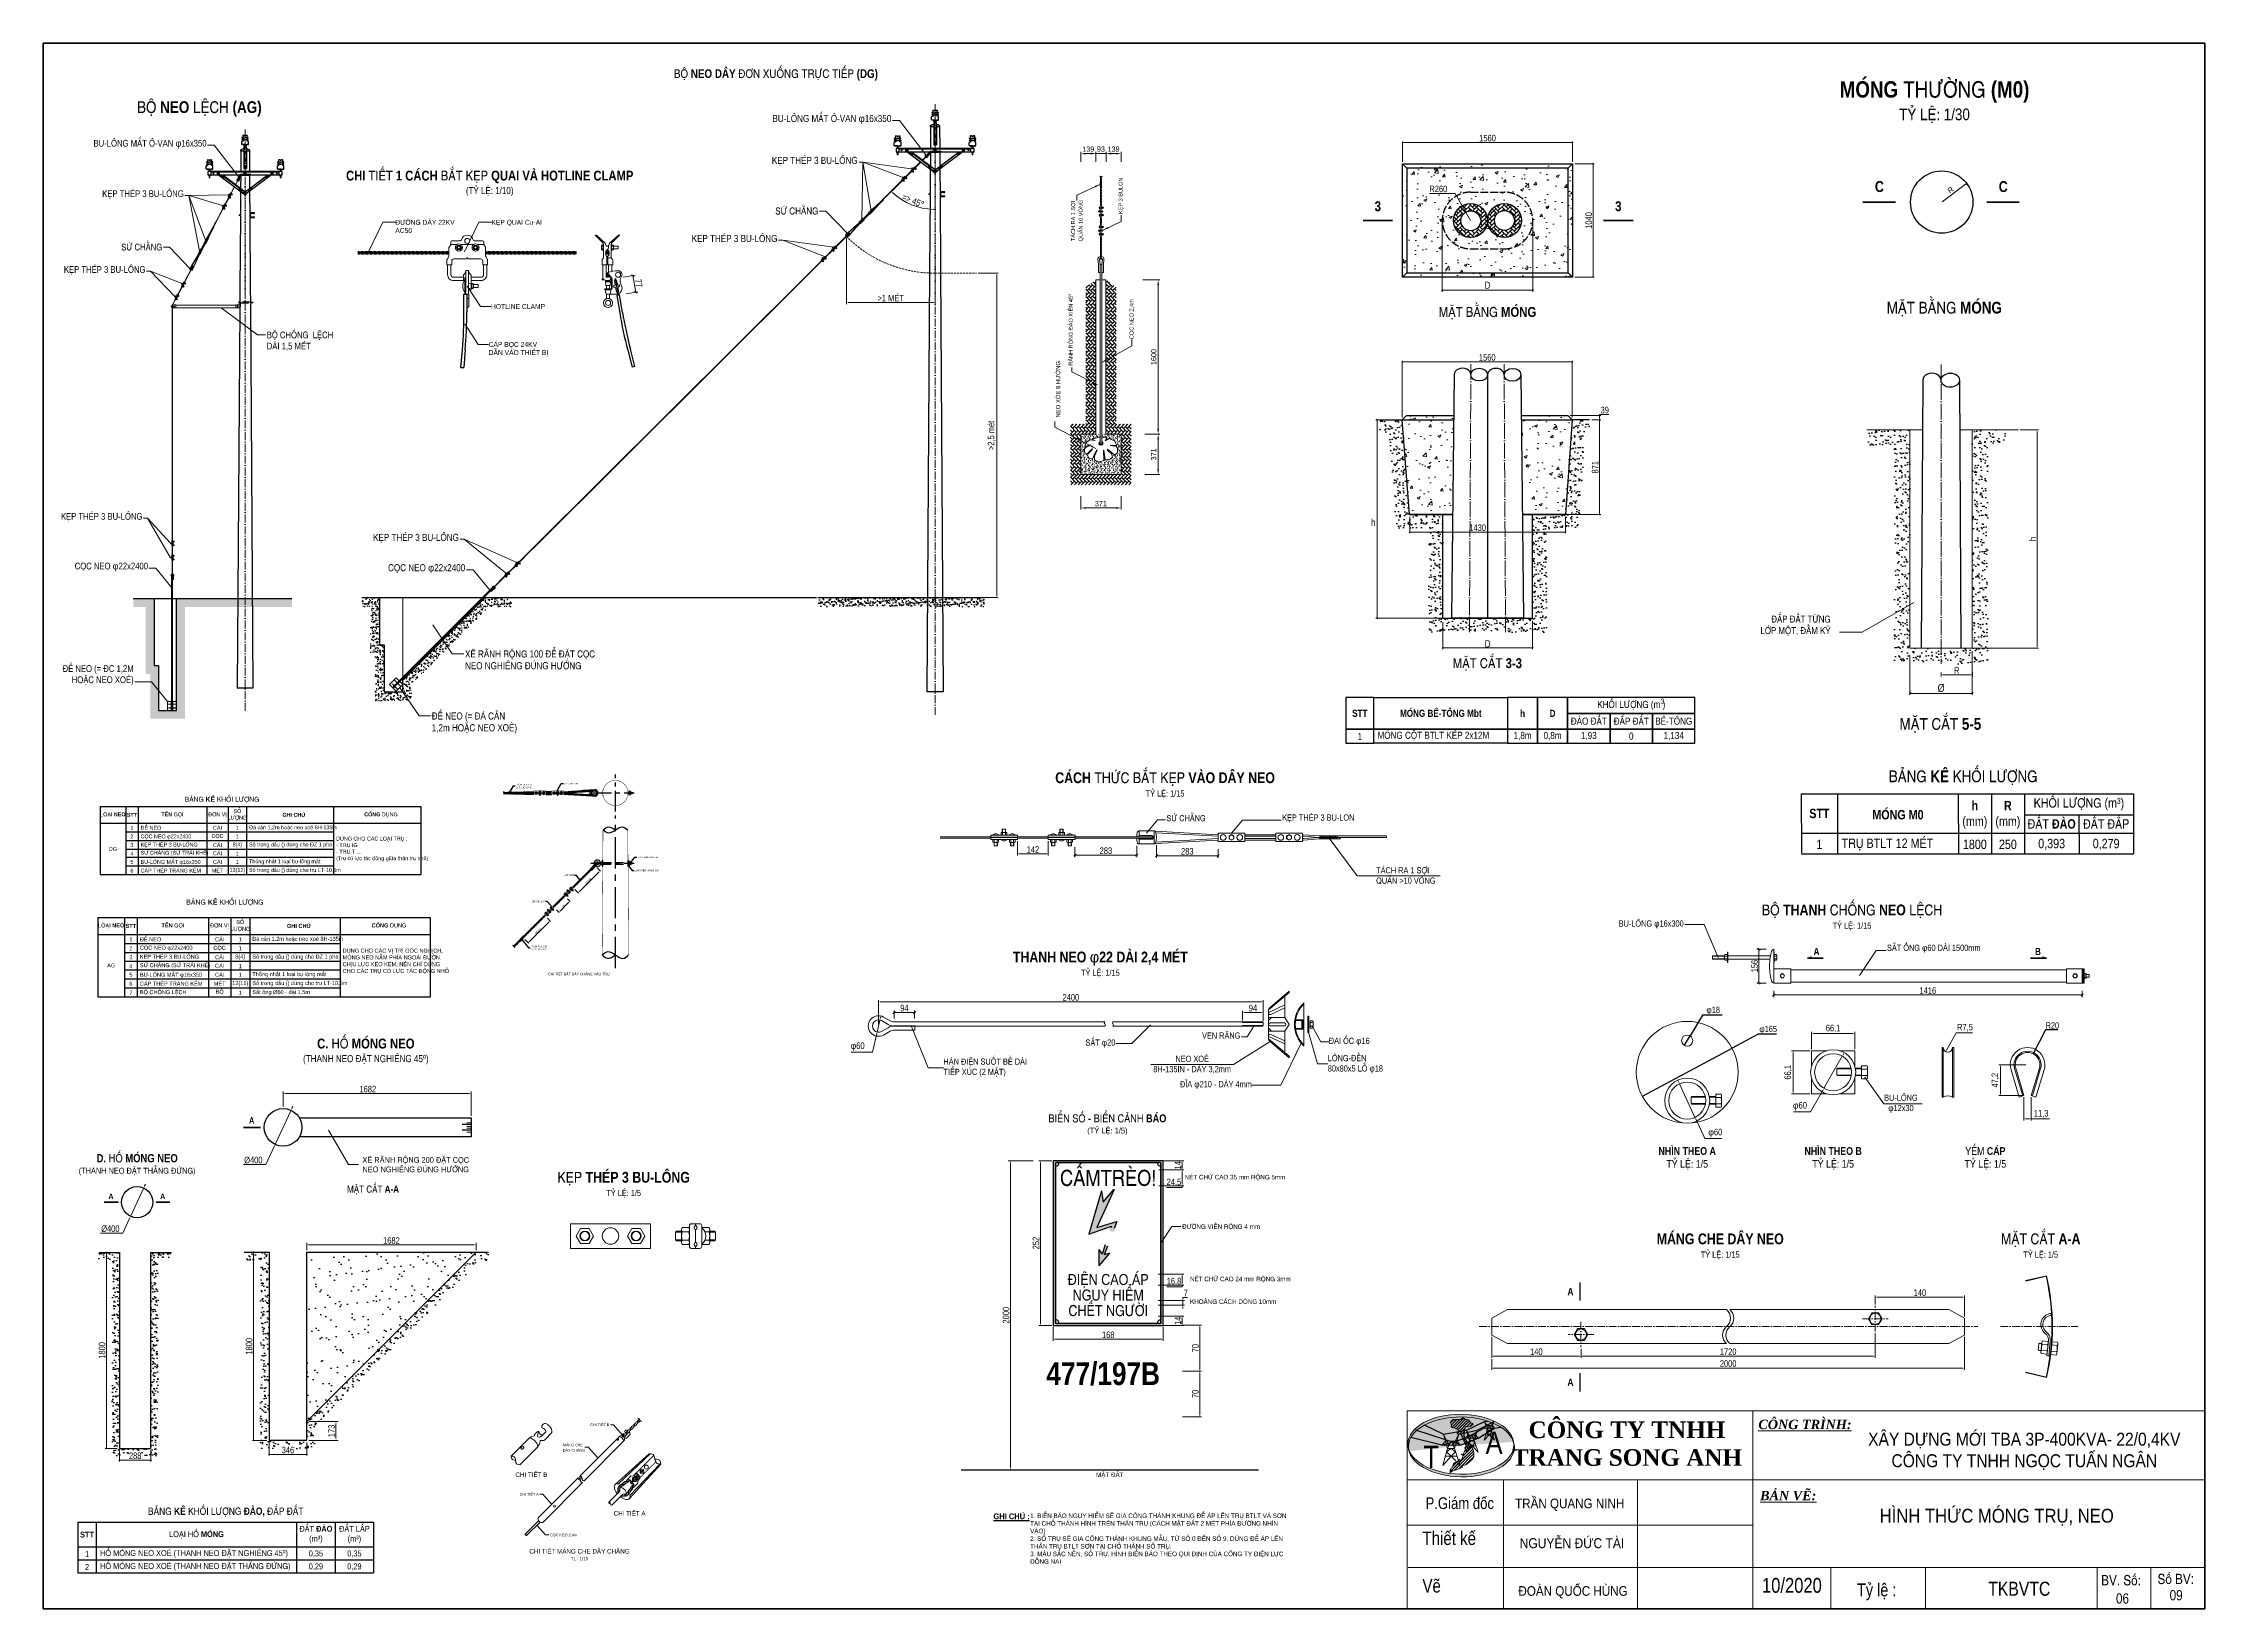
# Model space of a CAD drawing. Header units: millimetres. Extents: x -23083795 to 376618, y 113268 to 3804440.
# Drawn here: x 290304 to 310150, y 114283 to 128660 of the extents above; entities that cross this region are included whole.
import ezdxf
from ezdxf.enums import TextEntityAlignment as Align

# ---------------------------------------------------------------- set-up
doc = ezdxf.new("R2010")
doc.units = ezdxf.units.MM
doc.header["$LTSCALE"] = 6
for name, pattern in [('ACAD_ISO02W100', [15, 12, -3]), ('ACAD_ISO04W100', [30, 24, -3, 0, -3]), ('ACAD_ISO10W100', [18, 12, -3, 0, -3]), ('CENTER', [50.8, 31.75, -6.35, 6.35, -6.35]), ('DASHED', [19.05, 12.7, -6.35]), ('HIDDEN2', [4.7625, 3.175, -1.5875])]:
    doc.linetypes.add(name, pattern=pattern)
for name, color, linetype, lineweight in [('Co ban', 3, 'Continuous', 13), ('DIM', 4, 'Continuous', 13), ('Duongchitiet', 3, 'Continuous', 25), ('Duongcoban', 4, 'Continuous', 30), ('Duongkhuat1', 3, 'ACAD_ISO02W100', 25), ('Duongkichthuoc', 1, 'Continuous', 0), ('DuongMatcat', 2, 'Continuous', 50), ('Duongtruc', 1, 'ACAD_ISO04W100', 0), ('Hatch', 250, 'Continuous', 13), ('HTDLXDM', 220, 'Continuous', 30), ('Khung', 7, 'Continuous', 20), ('Khung ten', 7, 'Continuous', 20), ('Net dam', 1, 'Continuous', 18), ('Netcoban', 4, 'Continuous', 25), ('Netlon', 5, 'Continuous', 40), ('netlonkhungten', 32, 'Continuous', 35), ('NetminKhuat', 6, 'HIDDEN2', 0), ('Nettim', 1, 'ACAD_ISO10W100', 5), ('Netvua', 3, 'Continuous', 20), ('Text', 7, 'Continuous', 13), ('Truc', 6, 'Continuous', 9)]:
    doc.layers.add(name, color=color, linetype=linetype, lineweight=lineweight)
doc.styles.add('ktenBCKT_6o$0$VN', font='arial.ttf')
doc.styles.get("Standard").update_dxf_attribs({"font": 'VHELVCN_1.TTF', "height": 60})
doc.styles.add('VN', font='VHELVEN_0.TTF')
doc.styles.add('VNI-HELVE', font='VHELVEN_0.TTF', dxfattribs={"width": 0.9})
doc.styles.add('Vni-helvecondense', font='VHELVCN_1.TTF')
doc.styles.add('VNI-Time', font='VTIMESN_1.TTF', dxfattribs={"width": 0.9})
doc.dimstyles.new('D10', dxfattribs={"dimtxt": 15, "dimasz": 15, "dimexe": 5, "dimexo": 10, "dimgap": 5, "dimtad": 1, "dimtoh": 1, "dimdec": 0, "dimdsep": 46, "dimtxsty": 'VNI-HELVE', "dimcen": 250, "dimclrd": 256, "dimclre": 256, "dimclrt": 7, "dimadec": 0, "dimazin": 0, "dimtfac": 1, "dimtdec": 0, "dimtmove": 0, "dimatfit": 1, "dimfxl": 1, "dimtolj": 1, "dimtzin": 0, "dimlwd": -1, "dimlwe": -1, "dimarcsym": 0})
doc.dimstyles.new('D25', dxfattribs={"dimscale": 1.2, "dimtxt": 40, "dimasz": 40, "dimexe": 12, "dimexo": 25, "dimgap": 13, "dimtad": 1, "dimtoh": 1, "dimdec": 0, "dimdsep": 46, "dimtxsty": 'VNI-HELVE', "dimcen": 250, "dimclrd": 256, "dimclre": 256, "dimclrt": 7, "dimadec": 0, "dimazin": 0, "dimtfac": 1, "dimtdec": 0, "dimtmove": 0, "dimatfit": 1, "dimfxl": 1, "dimtolj": 1, "dimtzin": 0, "dimlwd": -1, "dimlwe": -1, "dimarcsym": 0})
doc.dimstyles.new('ISO-10', dxfattribs={"dimtxt": 35, "dimasz": 20, "dimexe": 20, "dimexo": 70, "dimgap": 10, "dimtad": 1, "dimtoh": 1, "dimdec": 0, "dimlfac": 0.5, "dimrnd": 1, "dimtxsty": 'Standard', "dimblk": 'OBLIQUE', "dimcen": 2.5, "dimclrd": 7, "dimclre": 7, "dimclrt": 7, "dimadec": 0, "dimazin": 0, "dimtfac": 1, "dimtdec": 0, "dimtmove": 0, "dimatfit": 3, "dimfxl": 1, "dimlwd": 0, "dimlwe": 0, "dimarcsym": 0})
doc.dimstyles.new('ISO-15', dxfattribs={"dimtxt": 2.5, "dimasz": 15, "dimexe": 15, "dimexo": 15, "dimgap": 10, "dimtad": 1, "dimtoh": 1, "dimdec": 0, "dimlfac": 0.5, "dimrnd": 1, "dimtxsty": 'Standard', "dimcen": 25, "dimclrd": 7, "dimclre": 7, "dimadec": 0, "dimazin": 0, "dimtfac": 1, "dimtdec": 0, "dimtmove": 0, "dimatfit": 3, "dimfxl": 1, "dimlwd": 0, "dimlwe": 0, "dimarcsym": 0})
doc.dimstyles.new('ISO-20', dxfattribs={"dimtxt": 35, "dimasz": 10, "dimexe": 10, "dimexo": 20, "dimgap": 10, "dimtad": 1, "dimtoh": 1, "dimdec": 0, "dimrnd": 1, "dimtxsty": 'Standard', "dimblk": 'OBLIQUE', "dimcen": 2.5, "dimclrd": 7, "dimclre": 7, "dimclrt": 7, "dimadec": 0, "dimazin": 0, "dimtfac": 1, "dimtdec": 0, "dimtmove": 0, "dimatfit": 3, "dimfxl": 1, "dimlwd": 0, "dimlwe": 0, "dimarcsym": 0})
doc.dimstyles.new('ISO-30', dxfattribs={"dimtxt": 60, "dimasz": 20, "dimexe": 20, "dimexo": 20, "dimgap": 10, "dimtad": 1, "dimtoh": 1, "dimdec": 0, "dimrnd": 1, "dimtxsty": 'Standard', "dimcen": 25, "dimclrd": 7, "dimclre": 7, "dimadec": 0, "dimazin": 0, "dimtfac": 1, "dimtdec": 0, "dimtmove": 0, "dimatfit": 3, "dimfxl": 1, "dimlwd": 0, "dimlwe": 0, "dimarcsym": 0})
doc.dimstyles.new('ISO-5', dxfattribs={"dimtxt": 6, "dimasz": 15, "dimexe": 15, "dimexo": 15, "dimgap": 10, "dimtad": 1, "dimtoh": 1, "dimdec": 1, "dimlfac": 0.166667, "dimtxsty": 'Standard', "dimcen": 25, "dimclrd": 7, "dimclre": 7, "dimadec": 0, "dimazin": 0, "dimtfac": 1, "dimtdec": 1, "dimtmove": 0, "dimatfit": 3, "dimfxl": 1, "dimlwd": 0, "dimlwe": 0, "dimarcsym": 0})
pattern_1 = [(45, (-203840.889, 62361.336), (-13.0831704, 13.0831704), [])]
pattern_2 = [(50, (289444.92, 128633.2), (279.7315, -24.4733), [29.25, -321.75]), (355, (289444.92, 128633.2), (-54.113, 293.355), [23.4, -257.4]), (100.4514, (289468.23, 128631.16), (225.6187, 268.8814), [24.8587, -273.4454]), (46.1842, (289444.92, 128711.2), (416.224, -64.5524), [43.875, -482.625]), (96.6356, (289479.6, 128705.8), (364.518, 379.906), [37.288, -410.168]), (351.1842, (289444.9, 128711.2), (364.518, 379.906), [35.1, -386.1]), (21, (289483.92, 128691.7), (232.7938, -157.0214), [29.25, -321.75]), (326, (289483.92, 128691.7), (94.893, 282.8085), [23.4, -257.4]), (71.4514, (289503.32, 128678.61), (327.687, 125.787), [24.8587, -273.4454]), (37.5, (289444.92, 128633.2), (4.74234, 129.8286), [0, -254.28, 0, -261.3, 0, -258.375]), (7.5, (289444.92, 128633.2), (102.5971, 153.8206), [0, -148.98, 0, -248.43, 0, -98.475]), (327.5, (289357.95, 128633.2), (208.19075, -8.7964), [0, -97.5, 0, -304.2, 0, -403.65]), (317.5, (289318.95, 128633.2), (227.4426, 39.041), [0, -126.75, 0, -202.02, 0, -286.65])]

# ---------------------------------------------------------------- blocks, each defined once
blk = doc.blocks.new('*D250')
at = {"layer": 'Defpoints', "color": 0, "transparency": 16777216}
for p in [(299830, 124530), (300201, 124530), (300201, 124392)]:
    blk.add_point(p, dxfattribs=at)
at = {"layer": 'DIM', "transparency": 16777216}
for p, q in [((299830, 124500), (299830, 124378)), ((300201, 124500), (300201, 124378)), ((299878, 124392), (300153, 124392))]:
    blk.add_line(p, q, dxfattribs=at)
for points in [[(299878, 124400), (299878, 124384), (299830, 124392)], [(300153, 124400), (300153, 124384), (300201, 124392)]]:
    blk.add_solid(points, dxfattribs=at)
at = {"layer": 'DIM', "color": 7, "transparency": 16777216, "insert": (300015, 124432), "char_height": 48, "attachment_point": 5, "style": 'VNI-HELVE'}
blk.add_mtext('\\A1;371', dxfattribs=at)
blk = doc.blocks.new('*D251')
at = {"layer": 'Defpoints', "color": 0, "transparency": 16777216}
for p in [(300389, 125069), (300541, 125069), (300389, 124698)]:
    blk.add_point(p, dxfattribs=at)
at = {"layer": 'DIM', "transparency": 16777216}
for p, q in [((300419, 125069), (300555, 125069)), ((300541, 124746), (300541, 125021)), ((300419, 124698), (300555, 124698))]:
    blk.add_line(p, q, dxfattribs=at)
for points in [[(300533, 125021), (300549, 125021), (300541, 125069)], [(300533, 124746), (300549, 124746), (300541, 124698)]]:
    blk.add_solid(points, dxfattribs=at)
at = {"layer": 'DIM', "color": 7, "transparency": 16777216, "insert": (300500, 124884), "char_height": 48, "attachment_point": 5, "rotation": 90, "style": 'VNI-HELVE'}
blk.add_mtext('\\A1;371', dxfattribs=at)
blk = doc.blocks.new('*D252')
at = {"layer": 'Defpoints', "color": 0, "transparency": 16777216}
for p in [(300369, 126487), (300541, 126487), (300388, 125069)]:
    blk.add_point(p, dxfattribs=at)
at = {"layer": 'DIM', "transparency": 16777216}
for p, q in [((300399, 126487), (300555, 126487)), ((300541, 125117), (300541, 126439)), ((300418, 125069), (300555, 125069))]:
    blk.add_line(p, q, dxfattribs=at)
for points in [[(300533, 126439), (300549, 126439), (300541, 126487)], [(300533, 125117), (300549, 125117), (300541, 125069)]]:
    blk.add_solid(points, dxfattribs=at)
at = {"layer": 'DIM', "color": 7, "transparency": 16777216, "insert": (300500, 125778), "char_height": 48, "attachment_point": 5, "rotation": 90, "style": 'VNI-HELVE'}
blk.add_mtext('\\A1;1600', dxfattribs=at)
blk = doc.blocks.new('*D253')
at = {"layer": 'Defpoints', "color": 0, "transparency": 16777216}
for p in [(299969, 127646), (299830, 127540), (299969, 127540)]:
    blk.add_point(p, dxfattribs=at)
at = {"layer": 'DIM', "transparency": 16777216}
for p, q in [((299830, 127570), (299830, 127661)), ((299878, 127646), (299921, 127646)), ((299969, 127570), (299969, 127661))]:
    blk.add_line(p, q, dxfattribs=at)
for points in [[(299878, 127654), (299878, 127638), (299830, 127646)], [(299921, 127654), (299921, 127638), (299969, 127646)]]:
    blk.add_solid(points, dxfattribs=at)
at = {"layer": 'DIM', "color": 7, "transparency": 16777216, "insert": (299899, 127687), "char_height": 48, "attachment_point": 5, "style": 'VNI-HELVE'}
blk.add_mtext('\\A1;139', dxfattribs=at)
blk = doc.blocks.new('*D254')
at = {"layer": 'Defpoints', "color": 0, "transparency": 16777216}
for p in [(300062, 127647), (299969, 127540), (300062, 127540)]:
    blk.add_point(p, dxfattribs=at)
at = {"layer": 'DIM', "transparency": 16777216}
for p, q in [((299921, 127647), (299873, 127647)), ((299969, 127570), (299969, 127661)), ((299969, 127647), (300062, 127647)), ((300062, 127570), (300062, 127661)), ((300110, 127647), (300158, 127647))]:
    blk.add_line(p, q, dxfattribs=at)
for points in [[(299921, 127655), (299921, 127639), (299969, 127647)], [(300110, 127655), (300110, 127639), (300062, 127647)]]:
    blk.add_solid(points, dxfattribs=at)
at = {"layer": 'DIM', "color": 7, "transparency": 16777216, "insert": (300015, 127687), "char_height": 48, "attachment_point": 5, "style": 'VNI-HELVE'}
blk.add_mtext('\\A1;93', dxfattribs=at)
blk = doc.blocks.new('*D255')
at = {"layer": 'Defpoints', "color": 0, "transparency": 16777216}
for p in [(300201, 127646), (300062, 127540), (300201, 127540)]:
    blk.add_point(p, dxfattribs=at)
at = {"layer": 'DIM', "transparency": 16777216}
for p, q in [((300062, 127570), (300062, 127661)), ((300110, 127646), (300153, 127646)), ((300201, 127570), (300201, 127661))]:
    blk.add_line(p, q, dxfattribs=at)
for points in [[(300110, 127654), (300110, 127638), (300062, 127646)], [(300153, 127654), (300153, 127638), (300201, 127646)]]:
    blk.add_solid(points, dxfattribs=at)
at = {"layer": 'DIM', "color": 7, "transparency": 16777216, "insert": (300131, 127687), "char_height": 48, "attachment_point": 5, "style": 'VNI-HELVE'}
blk.add_mtext('\\A1;139', dxfattribs=at)
blk = doc.blocks.new('*D256')
at = {"color": 7, "lineweight": 0, "transparency": 16777216}
for p, q in [((307944, 116782), (307944, 116479)), ((303603, 116575), (303603, 116479)), ((303618, 116494), (307929, 116494))]:
    blk.add_line(p, q, dxfattribs=at)
at = {"color": 7, "transparency": 16777216}
for points in [[(303618, 116496), (303618, 116491), (303603, 116494)], [(307929, 116496), (307929, 116491), (307944, 116494)]]:
    blk.add_solid(points, dxfattribs=at)
at = {"layer": 'Defpoints', "color": 0, "transparency": 16777216}
for p in [(307944, 116797), (303603, 116590), (307944, 116494)]:
    blk.add_point(p, dxfattribs=at)
at = {"color": 0, "transparency": 16777216, "insert": (305774, 116535), "char_height": 60, "attachment_point": 5}
blk.add_mtext('2000', dxfattribs=at)
blk = doc.blocks.new('*D257')
at = {"color": 7, "lineweight": 0, "transparency": 16777216}
for p, q in [((307125, 116814), (307125, 116589)), ((304423, 116670), (304423, 116589)), ((304438, 116604), (307110, 116604))]:
    blk.add_line(p, q, dxfattribs=at)
at = {"color": 7, "transparency": 16777216}
for points in [[(304438, 116606), (304438, 116601), (304423, 116604)], [(307110, 116606), (307110, 116601), (307125, 116604)]]:
    blk.add_solid(points, dxfattribs=at)
at = {"layer": 'Defpoints', "color": 0, "transparency": 16777216}
for p in [(307125, 116829), (304423, 116685), (307125, 116604)]:
    blk.add_point(p, dxfattribs=at)
at = {"color": 0, "transparency": 16777216, "insert": (305774, 116644), "char_height": 60, "attachment_point": 5}
blk.add_mtext('1720', dxfattribs=at)
blk = doc.blocks.new('*D258')
at = {"color": 7, "lineweight": 0, "transparency": 16777216}
for p, q in [((306822, 119358), (306654, 119063)), ((306830, 119371), (306837, 119384)), ((306530, 118848), (306646, 119050)), ((306373, 118848), (306530, 118848))]:
    blk.add_line(p, q, dxfattribs=at)
at = {"color": 7, "transparency": 16777216}
for points in [[(306828, 119372), (306832, 119369), (306822, 119358)], [(306644, 119051), (306648, 119049), (306654, 119063)]]:
    blk.add_solid(points, dxfattribs=at)
at = {"layer": 'Defpoints', "color": 0, "transparency": 16777216}
for p in [(306822, 119358), (306654, 119063)]:
    blk.add_point(p, dxfattribs=at)
at = {"color": 0, "transparency": 16777216, "insert": (306433, 118898), "char_height": 60, "attachment_point": 5}
blk.add_mtext('{\\fSymbol|b0|i0|c2|p16;f}60', dxfattribs=at)
blk = doc.blocks.new('*D259')
at = {"color": 7, "lineweight": 0, "transparency": 16777216}
for p, q in [((297973, 119650), (297973, 119872)), ((301505, 119684), (301505, 119872)), ((297988, 119857), (301490, 119857))]:
    blk.add_line(p, q, dxfattribs=at)
at = {"color": 7, "transparency": 16777216}
for points in [[(297988, 119860), (297988, 119855), (297973, 119857)], [(301490, 119860), (301490, 119855), (301505, 119857)]]:
    blk.add_solid(points, dxfattribs=at)
at = {"layer": 'Defpoints', "color": 0, "transparency": 16777216}
for p in [(301505, 119857), (297973, 119635), (301505, 119669)]:
    blk.add_point(p, dxfattribs=at)
at = {"color": 0, "transparency": 16777216, "insert": (299739, 119898), "char_height": 60, "attachment_point": 5}
blk.add_mtext('2400', dxfattribs=at)
blk = doc.blocks.new('_Oblique')
at = {"color": 0, "lineweight": -2}
blk.add_line((-0.5, -0.5), (0.5, 0.5), dxfattribs=at)
blk = doc.blocks.new('*D260')
at = {"color": 7, "lineweight": 0, "transparency": 16777216}
for p, q in [((299777, 121277), (299777, 121184)), ((300344, 121290), (300344, 121184)), ((299777, 121204), (300344, 121204))]:
    blk.add_line(p, q, dxfattribs=at)
at = {"layer": 'Defpoints', "color": 0, "transparency": 16777216}
for p in [(299777, 121347), (300344, 121360), (300344, 121204)]:
    blk.add_point(p, dxfattribs=at)
at = {"color": 7, "lineweight": 0, "transparency": 16777216, "xscale": 20, "yscale": 20, "zscale": 20, "rotation": 180}
blk.add_blockref('_Oblique', (299777, 121204), dxfattribs=at)
at = {"color": 7, "lineweight": 0, "transparency": 16777216, "xscale": 20, "yscale": 20, "zscale": 20}
blk.add_blockref('_Oblique', (300344, 121204), dxfattribs=at)
at = {"color": 7, "transparency": 16777216, "insert": (300061, 121245), "char_height": 60, "attachment_point": 5}
blk.add_mtext('283', dxfattribs=at)
blk = doc.blocks.new('*D261')
at = {"layer": 'Defpoints', "color": 0, "transparency": 16777216}
for p in [(306192, 120029), (309024, 120029), (309024, 119920)]:
    blk.add_point(p, dxfattribs=at)
at = {"layer": 'Netvua', "color": 7, "lineweight": 0, "transparency": 16777216}
for p, q in [((306192, 119959), (306192, 119900)), ((306192, 119920), (309024, 119920)), ((309024, 119959), (309024, 119900))]:
    blk.add_line(p, q, dxfattribs=at)
at = {"layer": 'Netvua', "color": 7, "lineweight": 0, "transparency": 16777216, "xscale": 20, "yscale": 20, "zscale": 20, "rotation": 180}
blk.add_blockref('_Oblique', (306192, 119920), dxfattribs=at)
at = {"layer": 'Netvua', "color": 7, "lineweight": 0, "transparency": 16777216, "xscale": 20, "yscale": 20, "zscale": 20}
blk.add_blockref('_Oblique', (309024, 119920), dxfattribs=at)
at = {"layer": 'Netvua', "color": 7, "transparency": 16777216, "insert": (307608, 119961), "char_height": 60, "attachment_point": 5}
blk.add_mtext('1416', dxfattribs=at)
blk = doc.blocks.new('*D262')
at = {"color": 7, "lineweight": 0, "transparency": 16777216}
for p, q in [((306525, 119408), (306357, 119408)), ((306372, 119393), (306372, 119027)), ((306525, 119012), (306357, 119012))]:
    blk.add_line(p, q, dxfattribs=at)
at = {"color": 7, "transparency": 16777216}
for points in [[(306369, 119393), (306374, 119393), (306372, 119408)], [(306369, 119027), (306374, 119027), (306372, 119012)]]:
    blk.add_solid(points, dxfattribs=at)
at = {"layer": 'Defpoints', "color": 0, "transparency": 16777216}
for p in [(306540, 119408), (306372, 119012), (306540, 119012)]:
    blk.add_point(p, dxfattribs=at)
at = {"color": 0, "transparency": 16777216, "insert": (306326, 119210), "char_height": 60, "attachment_point": 5, "rotation": 90}
blk.add_mtext('66,1', dxfattribs=at)
blk = doc.blocks.new('*D263')
at = {"color": 7, "lineweight": 0, "transparency": 16777216}
for p, q in [((303603, 116782), (303603, 116589)), ((303618, 116604), (304408, 116604)), ((304423, 116670), (304423, 116589))]:
    blk.add_line(p, q, dxfattribs=at)
at = {"color": 7, "transparency": 16777216}
for points in [[(303618, 116606), (303618, 116601), (303603, 116604)], [(304408, 116606), (304408, 116601), (304423, 116604)]]:
    blk.add_solid(points, dxfattribs=at)
at = {"layer": 'Defpoints', "color": 0, "transparency": 16777216}
for p in [(303603, 116797), (304423, 116685), (304423, 116604)]:
    blk.add_point(p, dxfattribs=at)
at = {"color": 0, "transparency": 16777216, "insert": (304013, 116644), "char_height": 60, "attachment_point": 5}
blk.add_mtext('140', dxfattribs=at)
blk = doc.blocks.new('*D264')
at = {"layer": 'Defpoints', "color": 0, "transparency": 16777216}
for p in [(306192, 120341), (306057, 120029), (306192, 120029)]:
    blk.add_point(p, dxfattribs=at)
at = {"layer": 'Netvua', "color": 7, "lineweight": 0, "transparency": 16777216}
for p, q in [((306122, 120341), (306037, 120341)), ((306057, 120341), (306057, 120029)), ((306122, 120029), (306037, 120029))]:
    blk.add_line(p, q, dxfattribs=at)
at = {"layer": 'Netvua', "color": 7, "lineweight": 0, "transparency": 16777216, "xscale": 20, "yscale": 20, "zscale": 20}
for p, rotation in [((306057, 120341), 90), ((306057, 120029), 270)]:
    blk.add_blockref('_Oblique', p, dxfattribs=dict(at, rotation=rotation))
at = {"layer": 'Netvua', "color": 7, "transparency": 16777216, "insert": (306017, 120185), "char_height": 60, "attachment_point": 5, "rotation": 90}
blk.add_mtext('156', dxfattribs=at)
blk = doc.blocks.new('*D265')
at = {"color": 7, "lineweight": 0, "transparency": 16777216}
for p, q in [((305321, 119118), (305314, 119131)), ((305327, 119104), (305469, 118795)), ((305559, 118602), (305476, 118782)), ((305716, 118602), (305559, 118602))]:
    blk.add_line(p, q, dxfattribs=at)
at = {"color": 7, "transparency": 16777216}
for points in [[(305323, 119119), (305318, 119117), (305327, 119104)], [(305478, 118783), (305473, 118781), (305469, 118795)]]:
    blk.add_solid(points, dxfattribs=at)
at = {"layer": 'Defpoints', "color": 0, "transparency": 16777216}
for p in [(305327, 119104), (305469, 118795)]:
    blk.add_point(p, dxfattribs=at)
at = {"color": 0, "transparency": 16777216, "insert": (305656, 118652), "char_height": 60, "attachment_point": 5}
blk.add_mtext('{\\fSymbol|b0|i0|c2|p16;f}60', dxfattribs=at)
blk = doc.blocks.new('*D266')
at = {"color": 7, "lineweight": 0, "transparency": 16777216}
for p, q in [((297986, 119690), (297960, 119579)), ((297989, 119704), (297993, 119719)), ((297917, 119394), (297957, 119565)), ((297721, 119394), (297917, 119394))]:
    blk.add_line(p, q, dxfattribs=at)
at = {"color": 7, "transparency": 16777216}
for points in [[(297987, 119705), (297992, 119704), (297986, 119690)], [(297955, 119565), (297959, 119564), (297960, 119579)]]:
    blk.add_solid(points, dxfattribs=at)
at = {"layer": 'Defpoints', "color": 0, "transparency": 16777216}
for p in [(297986, 119690), (297960, 119579)]:
    blk.add_point(p, dxfattribs=at)
at = {"color": 0, "transparency": 16777216, "insert": (297781, 119445), "char_height": 60, "attachment_point": 5}
blk.add_mtext('{\\fSymbol|b0|i0|c2|p16;f}60', dxfattribs=at)
blk = doc.blocks.new('*D267')
at = {"layer": 'Defpoints', "color": 0, "transparency": 16777216}
for p in [(298305, 119758), (298116, 119635), (298305, 119635)]:
    blk.add_point(p, dxfattribs=at)
at = {"layer": 'Netvua', "color": 7, "lineweight": 0, "transparency": 16777216}
for p, q in [((298116, 119705), (298116, 119778)), ((298116, 119758), (298305, 119758)), ((298305, 119705), (298305, 119778))]:
    blk.add_line(p, q, dxfattribs=at)
at = {"layer": 'Netvua', "color": 7, "lineweight": 0, "transparency": 16777216, "xscale": 20, "yscale": 20, "zscale": 20, "rotation": 180}
blk.add_blockref('_Oblique', (298116, 119758), dxfattribs=at)
at = {"layer": 'Netvua', "color": 7, "lineweight": 0, "transparency": 16777216, "xscale": 20, "yscale": 20, "zscale": 20}
blk.add_blockref('_Oblique', (298305, 119758), dxfattribs=at)
at = {"layer": 'Netvua', "color": 7, "transparency": 16777216, "insert": (298211, 119799), "char_height": 60, "attachment_point": 5}
blk.add_mtext('94', dxfattribs=at)
blk = doc.blocks.new('*D268')
at = {"color": 7, "lineweight": 0, "transparency": 16777216}
for p, q in [((299249, 121332), (299249, 121201)), ((299532, 121332), (299532, 121201)), ((299517, 121216), (299264, 121216))]:
    blk.add_line(p, q, dxfattribs=at)
at = {"color": 7, "transparency": 16777216}
for points in [[(299264, 121219), (299264, 121214), (299249, 121216)], [(299517, 121219), (299517, 121214), (299532, 121216)]]:
    blk.add_solid(points, dxfattribs=at)
at = {"layer": 'Defpoints', "color": 0, "transparency": 16777216}
for p in [(299249, 121347), (299532, 121347), (299249, 121216)]:
    blk.add_point(p, dxfattribs=at)
at = {"color": 0, "transparency": 16777216, "insert": (299391, 121256), "char_height": 60, "attachment_point": 5}
blk.add_mtext('142', dxfattribs=at)
blk = doc.blocks.new('*D269')
at = {"color": 7, "lineweight": 0, "transparency": 16777216}
for p, q in [((307125, 117079), (307125, 117160)), ((307929, 117145), (307140, 117145)), ((307944, 116967), (307944, 117160))]:
    blk.add_line(p, q, dxfattribs=at)
at = {"color": 7, "transparency": 16777216}
for points in [[(307140, 117148), (307140, 117143), (307125, 117145)], [(307929, 117148), (307929, 117143), (307944, 117145)]]:
    blk.add_solid(points, dxfattribs=at)
at = {"layer": 'Defpoints', "color": 0, "transparency": 16777216}
for p in [(307125, 117145), (307125, 117064), (307944, 116952)]:
    blk.add_point(p, dxfattribs=at)
at = {"color": 0, "transparency": 16777216, "insert": (307535, 117186), "char_height": 60, "attachment_point": 5}
blk.add_mtext('140', dxfattribs=at)
blk = doc.blocks.new('*D270')
at = {"color": 7, "lineweight": 0, "transparency": 16777216}
for p, q in [((306540, 119423), (306540, 119580)), ((306555, 119565), (306921, 119565)), ((306936, 119423), (306936, 119580))]:
    blk.add_line(p, q, dxfattribs=at)
at = {"color": 7, "transparency": 16777216}
for points in [[(306555, 119567), (306555, 119562), (306540, 119565)], [(306921, 119567), (306921, 119562), (306936, 119565)]]:
    blk.add_solid(points, dxfattribs=at)
at = {"layer": 'Defpoints', "color": 0, "transparency": 16777216}
for p in [(306936, 119565), (306540, 119408), (306936, 119408)]:
    blk.add_point(p, dxfattribs=at)
at = {"color": 0, "transparency": 16777216, "insert": (306738, 119611), "char_height": 60, "attachment_point": 5}
blk.add_mtext('66,1', dxfattribs=at)
blk = doc.blocks.new('*D271')
at = {"color": 7, "lineweight": 0, "transparency": 16777216}
for p, q in [((307868, 119573), (307778, 119414)), ((308018, 119573), (307868, 119573))]:
    blk.add_line(p, q, dxfattribs=at)
at = {"color": 7, "transparency": 16777216}
blk.add_solid([(307776, 119415), (307780, 119412), (307771, 119400)], dxfattribs=at)
at = {"layer": 'Defpoints', "color": 0, "transparency": 16777216}
for p in [(307771, 119400), (307792, 119437)]:
    blk.add_point(p, dxfattribs=at)
at = {"color": 0, "transparency": 16777216, "insert": (307948, 119619), "char_height": 60, "attachment_point": 5}
blk.add_mtext('R7,5', dxfattribs=at)
blk = doc.blocks.new('*D272')
at = {"color": 7, "lineweight": 0, "transparency": 16777216}
for p, q in [((308508, 119279), (308259, 119279)), ((308274, 119264), (308274, 119011)), ((308474, 118996), (308259, 118996))]:
    blk.add_line(p, q, dxfattribs=at)
at = {"color": 7, "transparency": 16777216}
for points in [[(308271, 119264), (308276, 119264), (308274, 119279)], [(308271, 119011), (308276, 119011), (308274, 118996)]]:
    blk.add_solid(points, dxfattribs=at)
at = {"layer": 'Defpoints', "color": 0, "transparency": 16777216}
for p in [(308523, 119279), (308274, 118996), (308489, 118996)]:
    blk.add_point(p, dxfattribs=at)
at = {"color": 0, "transparency": 16777216, "insert": (308228, 119137), "char_height": 60, "attachment_point": 5, "rotation": 90}
blk.add_mtext('47,2', dxfattribs=at)
blk = doc.blocks.new('*D273')
at = {"color": 7, "lineweight": 0, "transparency": 16777216}
for p, q in [((308489, 118981), (308489, 118767)), ((308557, 118981), (308557, 118767)), ((308504, 118782), (308542, 118782)), ((308557, 118782), (308724, 118782))]:
    blk.add_line(p, q, dxfattribs=at)
at = {"color": 7, "transparency": 16777216}
for points in [[(308504, 118785), (308504, 118780), (308489, 118782)], [(308542, 118785), (308542, 118780), (308557, 118782)]]:
    blk.add_solid(points, dxfattribs=at)
at = {"layer": 'Defpoints', "color": 0, "transparency": 16777216}
for p in [(308489, 118996), (308557, 118996), (308557, 118782)]:
    blk.add_point(p, dxfattribs=at)
at = {"color": 0, "transparency": 16777216, "insert": (308648, 118828), "char_height": 60, "attachment_point": 5}
blk.add_mtext('11,3', dxfattribs=at)
blk = doc.blocks.new('*D274')
at = {"color": 7, "lineweight": 0, "transparency": 16777216}
for p, q in [((300525, 121297), (300525, 121179)), ((300525, 121199), (301091, 121199)), ((301091, 121259), (301091, 121179))]:
    blk.add_line(p, q, dxfattribs=at)
at = {"layer": 'Defpoints', "color": 0, "transparency": 16777216}
for p in [(300525, 121367), (301091, 121329), (301091, 121199)]:
    blk.add_point(p, dxfattribs=at)
at = {"color": 7, "lineweight": 0, "transparency": 16777216, "xscale": 20, "yscale": 20, "zscale": 20, "rotation": 180}
blk.add_blockref('_Oblique', (300525, 121199), dxfattribs=at)
at = {"color": 7, "lineweight": 0, "transparency": 16777216, "xscale": 20, "yscale": 20, "zscale": 20}
blk.add_blockref('_Oblique', (301091, 121199), dxfattribs=at)
at = {"color": 7, "transparency": 16777216, "insert": (300808, 121239), "char_height": 60, "attachment_point": 5}
blk.add_mtext('283', dxfattribs=at)
blk = doc.blocks.new('*D275')
at = {"color": 7, "lineweight": 0, "transparency": 16777216}
for p, q in [((301316, 119687), (301316, 119773)), ((301331, 119758), (301490, 119758)), ((301505, 119684), (301505, 119773))]:
    blk.add_line(p, q, dxfattribs=at)
at = {"color": 7, "transparency": 16777216}
for points in [[(301331, 119760), (301331, 119755), (301316, 119758)], [(301490, 119760), (301490, 119755), (301505, 119758)]]:
    blk.add_solid(points, dxfattribs=at)
at = {"layer": 'Defpoints', "color": 0, "transparency": 16777216}
for p in [(301316, 119672), (301505, 119758), (301505, 119669)]:
    blk.add_point(p, dxfattribs=at)
at = {"color": 0, "transparency": 16777216, "insert": (301411, 119799), "char_height": 60, "attachment_point": 5}
blk.add_mtext('94', dxfattribs=at)
blk = doc.blocks.new('*D276')
at = {"transparency": 16777216}
for p, q in [((295393, 121084), (295421, 121056)), ((295186, 120890), (295220, 120856)), ((295228, 120870), (295406, 121049))]:
    blk.add_line(p, q, dxfattribs=at)
for points in [[(295226, 120872), (295229, 120868), (295217, 120859)], [(295405, 121051), (295408, 121047), (295417, 121059)]]:
    blk.add_solid(points, dxfattribs=at)
at = {"layer": 'Defpoints', "color": 0, "transparency": 16777216}
for p in [(295386, 121091), (295179, 120897), (295417, 121059)]:
    blk.add_point(p, dxfattribs=at)
at = {"color": 7, "transparency": 16777216, "insert": (295308, 120968), "char_height": 15, "attachment_point": 5, "rotation": 45, "style": 'VNI-HELVE'}
blk.add_mtext('\\A1;283 min', dxfattribs=at)
blk = doc.blocks.new('*D277')
at = {"transparency": 16777216}
for p, q in [((295017, 120702), (295042, 120677)), ((295128, 120770), (295049, 120691)), ((295117, 120802), (295142, 120777))]:
    blk.add_line(p, q, dxfattribs=at)
for points in [[(295047, 120693), (295051, 120689), (295039, 120681)], [(295126, 120772), (295130, 120768), (295139, 120781)]]:
    blk.add_solid(points, dxfattribs=at)
at = {"layer": 'Defpoints', "color": 0, "transparency": 16777216}
for p in [(295010, 120709), (295039, 120681), (295110, 120809)]:
    blk.add_point(p, dxfattribs=at)
at = {"color": 7, "transparency": 16777216, "insert": (295080, 120739), "char_height": 15, "attachment_point": 5, "rotation": 45, "style": 'VNI-HELVE'}
blk.add_mtext('\\A1;141', dxfattribs=at)
blk = doc.blocks.new('*D278')
at = {"transparency": 16777216}
for p, q in [((294768, 120410), (294947, 120589)), ((294933, 120624), (294961, 120596)), ((294727, 120430), (294761, 120396))]:
    blk.add_line(p, q, dxfattribs=at)
for points in [[(294945, 120591), (294948, 120587), (294957, 120600)], [(294766, 120412), (294769, 120408), (294757, 120399)]]:
    blk.add_solid(points, dxfattribs=at)
at = {"layer": 'Defpoints', "color": 0, "transparency": 16777216}
for p in [(294926, 120631), (294957, 120600), (294720, 120437)]:
    blk.add_point(p, dxfattribs=at)
at = {"color": 7, "transparency": 16777216, "insert": (294848, 120508), "char_height": 15, "attachment_point": 5, "rotation": 45, "style": 'VNI-HELVE'}
blk.add_mtext('\\A1;283 min', dxfattribs=at)
blk = doc.blocks.new('*D279')
at = {"color": 7, "lineweight": 0, "transparency": 16777216}
for p, q in [((292744, 116003), (293012, 116003)), ((292992, 115983), (292992, 115850)), ((292744, 115830), (293012, 115830))]:
    blk.add_line(p, q, dxfattribs=at)
at = {"color": 7, "transparency": 16777216}
for points in [[(292989, 115983), (292995, 115983), (292992, 116003)], [(292989, 115850), (292995, 115850), (292992, 115830)]]:
    blk.add_solid(points, dxfattribs=at)
at = {"layer": 'Defpoints', "color": 0, "transparency": 16777216}
for p in [(292724, 116003), (292724, 115830), (292992, 115830)]:
    blk.add_point(p, dxfattribs=at)
at = {"color": 0, "transparency": 16777216, "insert": (292951, 115917), "char_height": 60, "attachment_point": 5, "rotation": 90}
blk.add_mtext('173', dxfattribs=at)
blk = doc.blocks.new('*D280')
at = {"color": 7, "lineweight": 0, "transparency": 16777216}
for p, q in [((292724, 117578), (292724, 117645)), ((292744, 117625), (294259, 117625)), ((294279, 117578), (294279, 117645))]:
    blk.add_line(p, q, dxfattribs=at)
at = {"color": 7, "transparency": 16777216}
for points in [[(292744, 117628), (292744, 117621), (292724, 117625)], [(294259, 117628), (294259, 117621), (294279, 117625)]]:
    blk.add_solid(points, dxfattribs=at)
at = {"layer": 'Defpoints', "color": 0, "transparency": 16777216}
for p in [(292724, 117558), (294279, 117625), (294279, 117558)]:
    blk.add_point(p, dxfattribs=at)
at = {"color": 0, "transparency": 16777216, "insert": (293501, 117665), "char_height": 60, "attachment_point": 5}
blk.add_mtext('1682', dxfattribs=at)
blk = doc.blocks.new('*D281')
at = {"layer": 'Defpoints', "color": 0, "transparency": 16777216}
for p in [(292506, 119015), (292506, 118877), (294234, 118791)]:
    blk.add_point(p, dxfattribs=at)
at = {"layer": 'Netcoban', "color": 7, "lineweight": 0, "transparency": 16777216}
for p, q in [((292506, 118897), (292506, 119035)), ((294214, 119015), (292526, 119015)), ((294234, 118811), (294234, 119035))]:
    blk.add_line(p, q, dxfattribs=at)
at = {"layer": 'Netcoban', "color": 7, "transparency": 16777216}
for points in [[(292526, 119018), (292526, 119011), (292506, 119015)], [(294214, 119018), (294214, 119011), (294234, 119015)]]:
    blk.add_solid(points, dxfattribs=at)
at = {"layer": 'Netcoban', "color": 0, "transparency": 16777216, "insert": (293284, 119055), "char_height": 60, "attachment_point": 5}
blk.add_mtext('1682', dxfattribs=at)
blk = doc.blocks.new('*D282')
at = {"layer": 'Defpoints', "color": 0, "transparency": 16777216}
for p in [(292234, 117558), (292234, 115830), (292378, 115830)]:
    blk.add_point(p, dxfattribs=at)
at = {"layer": 'Netcoban', "color": 7, "lineweight": 0, "transparency": 16777216}
for p, q in [((292214, 117558), (292224, 117558)), ((292234, 117558), (292234, 115830)), ((292358, 115830), (292224, 115830))]:
    blk.add_line(p, q, dxfattribs=at)
at = {"layer": 'Netcoban', "color": 7, "lineweight": 0, "transparency": 16777216, "xscale": 10, "yscale": 10, "zscale": 10}
for p, rotation in [((292234, 117558), 90), ((292234, 115830), 270)]:
    blk.add_blockref('_Oblique', p, dxfattribs=dict(at, rotation=rotation))
at = {"layer": 'Netcoban', "color": 7, "transparency": 16777216, "insert": (292194, 116694), "char_height": 60, "attachment_point": 5, "rotation": 90}
blk.add_mtext('1800', dxfattribs=at)
blk = doc.blocks.new('*D283')
at = {"layer": 'Defpoints', "color": 0, "transparency": 16777216}
for p in [(292378, 115830), (292724, 115830), (292724, 115700)]:
    blk.add_point(p, dxfattribs=at)
at = {"layer": 'Netcoban', "color": 7, "lineweight": 0, "transparency": 16777216}
for p, q in [((292378, 115810), (292378, 115690)), ((292724, 115810), (292724, 115690)), ((292378, 115700), (292724, 115700))]:
    blk.add_line(p, q, dxfattribs=at)
at = {"layer": 'Netcoban', "color": 7, "lineweight": 0, "transparency": 16777216, "xscale": 10, "yscale": 10, "zscale": 10, "rotation": 180}
blk.add_blockref('_Oblique', (292378, 115700), dxfattribs=at)
at = {"layer": 'Netcoban', "color": 7, "lineweight": 0, "transparency": 16777216, "xscale": 10, "yscale": 10, "zscale": 10}
blk.add_blockref('_Oblique', (292724, 115700), dxfattribs=at)
at = {"layer": 'Netcoban', "color": 7, "transparency": 16777216, "insert": (292551, 115741), "char_height": 60, "attachment_point": 5}
blk.add_mtext('346', dxfattribs=at)
blk = doc.blocks.new('*D284')
at = {"color": 7, "lineweight": 0, "transparency": 16777216}
for p, q in [((292587, 118879), (292595, 118897)), ((292579, 118861), (292433, 118547)), ((292348, 118363), (292425, 118529)), ((292143, 118363), (292348, 118363))]:
    blk.add_line(p, q, dxfattribs=at)
at = {"color": 7, "transparency": 16777216}
for points in [[(292584, 118880), (292590, 118878), (292579, 118861)], [(292422, 118531), (292428, 118528), (292433, 118547)]]:
    blk.add_solid(points, dxfattribs=at)
at = {"layer": 'Defpoints', "color": 0, "transparency": 16777216}
for p in [(292579, 118861), (292433, 118547)]:
    blk.add_point(p, dxfattribs=at)
at = {"color": 0, "transparency": 16777216, "insert": (292233, 118403), "char_height": 60, "attachment_point": 5}
blk.add_mtext('{\\fHelvetica Condensed|b0|i0|c0|p32;Ø}400', dxfattribs=at)
blk = doc.blocks.new('*D285')
at = {"layer": 'Defpoints', "color": 0, "transparency": 16777216}
for p in [(290884, 117556), (290884, 115756), (291004, 115756)]:
    blk.add_point(p, dxfattribs=at)
at = {"layer": 'Netcoban', "color": 7, "lineweight": 0, "transparency": 16777216}
for p, q in [((290864, 117556), (290874, 117556)), ((290884, 117556), (290884, 115756)), ((290984, 115756), (290874, 115756))]:
    blk.add_line(p, q, dxfattribs=at)
at = {"layer": 'Netcoban', "color": 7, "lineweight": 0, "transparency": 16777216, "xscale": 10, "yscale": 10, "zscale": 10}
for p, rotation in [((290884, 117556), 90), ((290884, 115756), 270)]:
    blk.add_blockref('_Oblique', p, dxfattribs=dict(at, rotation=rotation))
at = {"layer": 'Netcoban', "color": 7, "transparency": 16777216, "insert": (290844, 116656), "char_height": 60, "attachment_point": 5, "rotation": 90}
blk.add_mtext('1800', dxfattribs=at)
blk = doc.blocks.new('*D286')
at = {"layer": 'Defpoints', "color": 0, "transparency": 16777216}
for p in [(291004, 115756), (291292, 115756), (291292, 115647)]:
    blk.add_point(p, dxfattribs=at)
at = {"layer": 'Netcoban', "color": 7, "lineweight": 0, "transparency": 16777216}
for p, q in [((291004, 115736), (291004, 115637)), ((291292, 115736), (291292, 115637)), ((291004, 115647), (291292, 115647))]:
    blk.add_line(p, q, dxfattribs=at)
at = {"layer": 'Netcoban', "color": 7, "lineweight": 0, "transparency": 16777216, "xscale": 10, "yscale": 10, "zscale": 10, "rotation": 180}
blk.add_blockref('_Oblique', (291004, 115647), dxfattribs=at)
at = {"layer": 'Netcoban', "color": 7, "lineweight": 0, "transparency": 16777216, "xscale": 10, "yscale": 10, "zscale": 10}
blk.add_blockref('_Oblique', (291292, 115647), dxfattribs=at)
at = {"layer": 'Netcoban', "color": 7, "transparency": 16777216, "insert": (291148, 115688), "char_height": 60, "attachment_point": 5}
blk.add_mtext('288', dxfattribs=at)
blk = doc.blocks.new('*D287')
at = {"color": 7, "lineweight": 0, "transparency": 16777216}
for p, q in [((291227, 118148), (291106, 117886)), ((291235, 118166), (291244, 118184)), ((290829, 117733), (291035, 117733)), ((291035, 117733), (291097, 117868))]:
    blk.add_line(p, q, dxfattribs=at)
at = {"color": 7, "transparency": 16777216}
for points in [[(291232, 118167), (291238, 118164), (291227, 118148)], [(291094, 117870), (291100, 117867), (291106, 117886)]]:
    blk.add_solid(points, dxfattribs=at)
at = {"layer": 'Defpoints', "color": 0, "transparency": 16777216}
for p in [(291227, 118148), (291106, 117886)]:
    blk.add_point(p, dxfattribs=at)
at = {"color": 0, "transparency": 16777216, "insert": (290920, 117773), "char_height": 60, "attachment_point": 5}
blk.add_mtext('{\\fHelvetica Condensed|b0|i0|c0|p32;Ø}400', dxfattribs=at)
blk = doc.blocks.new('*D288')
at = {"layer": 'Defpoints', "color": 0, "transparency": 16777216}
for p in [(298873, 126548), (298873, 123569), (299058, 123569)]:
    blk.add_point(p, dxfattribs=at)
at = {"layer": 'Netcoban', "color": 7, "lineweight": 0, "transparency": 16777216}
for p, q in [((298888, 126548), (299073, 126548)), ((299058, 126533), (299058, 123584)), ((298888, 123569), (299073, 123569))]:
    blk.add_line(p, q, dxfattribs=at)
at = {"layer": 'Netcoban', "color": 7, "transparency": 16777216}
for points in [[(299055, 126533), (299060, 126533), (299058, 126548)], [(299055, 123584), (299060, 123584), (299058, 123569)]]:
    blk.add_solid(points, dxfattribs=at)
at = {"layer": 'Netcoban', "color": 0, "transparency": 16777216, "insert": (299012, 125058), "char_height": 60, "attachment_point": 5, "rotation": 90}
blk.add_mtext('>2,5 meùt', dxfattribs=at)
blk = doc.blocks.new('*D289')
at = {"layer": 'Defpoints', "color": 0, "transparency": 16777216}
for p in [(298358, 127571), (298071, 127279), (298493, 127311), (298208, 127209), (298493, 127132)]:
    blk.add_point(p, dxfattribs=at)
at = {"layer": 'Netcoban', "color": 7, "lineweight": 0, "transparency": 16777216}
blk.add_arc((298493, 127709), 575, 227.0517, 268.5055, dxfattribs=at)
at = {"layer": 'Netcoban', "color": 7, "transparency": 16777216}
for points in [[(298099, 127286), (298102, 127289), (298090, 127298)], [(298478, 127136), (298477, 127131), (298493, 127134)]]:
    blk.add_solid(points, dxfattribs=at)
at = {"layer": 'Netcoban', "color": 0, "transparency": 16777216, "insert": (298290, 127214), "char_height": 60, "attachment_point": 5, "rotation": 337.7786}
blk.add_mtext('=> 45{\\fHelvetica Condensed|b0|i0|c0|p34;°}', dxfattribs=at)
blk = doc.blocks.new('*D290')
at = {"layer": 'Defpoints', "color": 0, "transparency": 16777216}
for p in [(297678, 126885), (298493, 126773), (298493, 126278)]:
    blk.add_point(p, dxfattribs=at)
at = {"layer": 'Netcoban', "color": 7, "lineweight": 0, "transparency": 16777216}
for p, q in [((297678, 126870), (297678, 126263)), ((298493, 126758), (298493, 126263)), ((297693, 126278), (298478, 126278))]:
    blk.add_line(p, q, dxfattribs=at)
at = {"layer": 'Netcoban', "color": 7, "transparency": 16777216}
for points in [[(297693, 126281), (297693, 126276), (297678, 126278)], [(298478, 126281), (298478, 126276), (298493, 126278)]]:
    blk.add_solid(points, dxfattribs=at)
at = {"layer": 'Netcoban', "color": 0, "transparency": 16777216, "insert": (298085, 126319), "char_height": 60, "attachment_point": 5}
blk.add_mtext('>1 MEÙT', dxfattribs=at)
blk = doc.blocks.new('*D291')
at = {"layer": 'Defpoints', "color": 0, "transparency": 16777216}
for p in [(295561, 126499), (295588, 126347), (295745, 126374)]:
    blk.add_point(p, dxfattribs=at)
at = {"layer": 'Netcoban', "color": 7, "lineweight": 0, "transparency": 16777216}
for p, q in [((295630, 126511), (295738, 126530)), ((295718, 126526), (295745, 126374)), ((295657, 126359), (295764, 126378))]:
    blk.add_line(p, q, dxfattribs=at)
at = {"layer": 'Netcoban', "color": 7, "lineweight": 0, "transparency": 16777216, "xscale": 20, "yscale": 20, "zscale": 20}
for p, rotation in [((295718, 126526), 99.78529899069535), ((295745, 126374), 279.7852989906954)]:
    blk.add_blockref('_Oblique', p, dxfattribs=dict(at, rotation=rotation))
at = {"layer": 'Netcoban', "color": 7, "transparency": 16777216, "insert": (295771, 126457), "char_height": 60, "attachment_point": 5, "rotation": 279.7853}
blk.add_mtext('77', dxfattribs=at)
blk = doc.blocks.new('*D292')
at = {"layer": 'Defpoints', "color": 0, "transparency": 16777216}
for p in [(308440, 125109), (308610, 125109), (308016, 123104)]:
    blk.add_point(p, dxfattribs=at)
at = {"layer": 'Netcoban', "color": 7, "lineweight": 0, "transparency": 16777216}
for p, q in [((308455, 125109), (308625, 125109)), ((308610, 123119), (308610, 125094)), ((308031, 123104), (308625, 123104))]:
    blk.add_line(p, q, dxfattribs=at)
at = {"layer": 'Netcoban', "color": 7, "transparency": 16777216}
for points in [[(308607, 125094), (308612, 125094), (308610, 125109)], [(308607, 123119), (308612, 123119), (308610, 123104)]]:
    blk.add_solid(points, dxfattribs=at)
at = {"layer": 'Netcoban', "color": 0, "transparency": 16777216, "insert": (308570, 124107), "char_height": 60, "attachment_point": 5, "rotation": 90}
blk.add_mtext('h', dxfattribs=at)
blk = doc.blocks.new('*D293')
at = {"layer": 'Defpoints', "color": 0, "transparency": 16777216}
for p in [(307729, 122896), (308016, 122896), (308016, 122860)]:
    blk.add_point(p, dxfattribs=at)
at = {"layer": 'Netcoban', "color": 7, "lineweight": 0, "transparency": 16777216}
for p, q in [((307729, 122881), (307729, 122845)), ((307744, 122860), (308001, 122860)), ((308016, 122881), (308016, 122845))]:
    blk.add_line(p, q, dxfattribs=at)
at = {"layer": 'Netcoban', "color": 7, "transparency": 16777216}
for points in [[(307744, 122862), (307744, 122857), (307729, 122860)], [(308001, 122862), (308001, 122857), (308016, 122860)]]:
    blk.add_solid(points, dxfattribs=at)
at = {"layer": 'Netcoban', "color": 0, "transparency": 16777216, "insert": (307873, 122900), "char_height": 60, "attachment_point": 5}
blk.add_mtext('R', dxfattribs=at)
blk = doc.blocks.new('*D294')
at = {"layer": 'Defpoints', "color": 0, "transparency": 16777216}
for p in [(299413, 118398), (299184, 115560), (299413, 115560)]:
    blk.add_point(p, dxfattribs=at)
at = {"layer": 'Netcoban', "color": 7, "lineweight": 0, "transparency": 16777216}
for p, q in [((299393, 118398), (299164, 118398)), ((299184, 118378), (299184, 115580)), ((299393, 115560), (299164, 115560))]:
    blk.add_line(p, q, dxfattribs=at)
at = {"layer": 'Netcoban', "color": 7, "transparency": 16777216}
for points in [[(299181, 118378), (299188, 118378), (299184, 118398)], [(299181, 115580), (299188, 115580), (299184, 115560)]]:
    blk.add_solid(points, dxfattribs=at)
at = {"layer": 'Netcoban', "color": 0, "transparency": 16777216, "insert": (299144, 116979), "char_height": 60, "attachment_point": 5, "rotation": 90}
blk.add_mtext('2000', dxfattribs=at)
blk = doc.blocks.new('*D295')
at = {"layer": 'Defpoints', "color": 0, "transparency": 16777216}
for p in [(299578, 116886), (300586, 116886), (300586, 116759)]:
    blk.add_point(p, dxfattribs=at)
at = {"layer": 'Netcoban', "color": 7, "lineweight": 0, "transparency": 16777216}
for p, q in [((299578, 116871), (299578, 116744)), ((299593, 116759), (300571, 116759)), ((300586, 116871), (300586, 116744))]:
    blk.add_line(p, q, dxfattribs=at)
at = {"layer": 'Netcoban', "color": 7, "transparency": 16777216}
for points in [[(299593, 116761), (299593, 116756), (299578, 116759)], [(300571, 116761), (300571, 116756), (300586, 116759)]]:
    blk.add_solid(points, dxfattribs=at)
at = {"layer": 'Netcoban', "color": 0, "transparency": 16777216, "insert": (300082, 116799), "char_height": 60, "attachment_point": 5}
blk.add_mtext('168', dxfattribs=at)
blk = doc.blocks.new('*D296')
at = {"layer": 'Defpoints', "color": 0, "transparency": 16777216}
for p in [(299578, 118398), (299460, 116886), (299578, 116886)]:
    blk.add_point(p, dxfattribs=at)
at = {"layer": 'Netcoban', "color": 7, "lineweight": 0, "transparency": 16777216}
for p, q in [((299563, 118398), (299445, 118398)), ((299460, 118383), (299460, 116901)), ((299563, 116886), (299445, 116886))]:
    blk.add_line(p, q, dxfattribs=at)
at = {"layer": 'Netcoban', "color": 7, "transparency": 16777216}
for points in [[(299457, 118383), (299462, 118383), (299460, 118398)], [(299457, 116901), (299462, 116901), (299460, 116886)]]:
    blk.add_solid(points, dxfattribs=at)
at = {"layer": 'Netcoban', "color": 0, "transparency": 16777216, "insert": (299419, 117642), "char_height": 60, "attachment_point": 5, "rotation": 90}
blk.add_mtext('252', dxfattribs=at)
blk = doc.blocks.new('*D297')
at = {"layer": 'Defpoints', "color": 0, "transparency": 16777216}
for p in [(300526, 118398), (300531, 118314), (300762, 118398)]:
    blk.add_point(p, dxfattribs=at)
at = {"layer": 'Netcoban', "color": 7, "lineweight": 0, "transparency": 16777216}
for p, q in [((300541, 118398), (300777, 118398)), ((300546, 118314), (300777, 118314)), ((300762, 118329), (300762, 118383))]:
    blk.add_line(p, q, dxfattribs=at)
at = {"layer": 'Netcoban', "color": 7, "transparency": 16777216}
for points in [[(300759, 118383), (300764, 118383), (300762, 118398)], [(300759, 118329), (300764, 118329), (300762, 118314)]]:
    blk.add_solid(points, dxfattribs=at)
at = {"layer": 'Netcoban', "color": 0, "transparency": 16777216, "insert": (300722, 118356), "char_height": 60, "attachment_point": 5, "rotation": 90}
blk.add_mtext('14', dxfattribs=at)
blk = doc.blocks.new('*D298')
at = {"layer": 'Defpoints', "color": 0, "transparency": 16777216}
for p in [(300531, 118314), (300531, 118167), (300762, 118167)]:
    blk.add_point(p, dxfattribs=at)
at = {"layer": 'Netcoban', "color": 7, "lineweight": 0, "transparency": 16777216}
for p, q in [((300546, 118314), (300777, 118314)), ((300762, 118299), (300762, 118182)), ((300546, 118167), (300777, 118167)), ((300762, 118152), (300618, 118152)), ((300762, 118167), (300762, 118152))]:
    blk.add_line(p, q, dxfattribs=at)
at = {"layer": 'Netcoban', "color": 7, "transparency": 16777216}
for points in [[(300759, 118299), (300764, 118299), (300762, 118314)], [(300759, 118182), (300764, 118182), (300762, 118167)]]:
    blk.add_solid(points, dxfattribs=at)
at = {"layer": 'Netcoban', "color": 0, "transparency": 16777216, "insert": (300685, 118198), "char_height": 60, "attachment_point": 5}
blk.add_mtext('24,5', dxfattribs=at)
blk = doc.blocks.new('*D299')
at = {"layer": 'Defpoints', "color": 0, "transparency": 16777216}
for p in [(300526, 116970), (300762, 116970), (300537, 116886)]:
    blk.add_point(p, dxfattribs=at)
at = {"layer": 'Netcoban', "color": 7, "lineweight": 0, "transparency": 16777216}
for p, q in [((300541, 116970), (300777, 116970)), ((300762, 116901), (300762, 116955)), ((300552, 116886), (300777, 116886))]:
    blk.add_line(p, q, dxfattribs=at)
at = {"layer": 'Netcoban', "color": 7, "transparency": 16777216}
for points in [[(300759, 116955), (300764, 116955), (300762, 116970)], [(300759, 116901), (300764, 116901), (300762, 116886)]]:
    blk.add_solid(points, dxfattribs=at)
at = {"layer": 'Netcoban', "color": 0, "transparency": 16777216, "insert": (300722, 116928), "char_height": 60, "attachment_point": 5, "rotation": 90}
blk.add_mtext('14', dxfattribs=at)
blk = doc.blocks.new('*D300')
at = {"layer": 'Defpoints', "color": 0, "transparency": 16777216}
for p in [(300526, 117113), (300767, 117113), (300526, 117071)]:
    blk.add_point(p, dxfattribs=at)
at = {"layer": 'Netcoban', "color": 7, "lineweight": 0, "transparency": 16777216}
for p, q in [((300541, 117113), (300782, 117113)), ((300767, 117128), (300767, 117143)), ((300767, 117143), (300810, 117143)), ((300767, 117071), (300767, 117113)), ((300541, 117071), (300782, 117071)), ((300767, 117056), (300767, 117041))]:
    blk.add_line(p, q, dxfattribs=at)
at = {"layer": 'Netcoban', "color": 7, "transparency": 16777216}
for points in [[(300765, 117128), (300770, 117128), (300767, 117113)], [(300765, 117056), (300770, 117056), (300767, 117071)]]:
    blk.add_solid(points, dxfattribs=at)
at = {"layer": 'Netcoban', "color": 0, "transparency": 16777216, "insert": (300794, 117183), "char_height": 60, "attachment_point": 5}
blk.add_mtext('7', dxfattribs=at)
blk = doc.blocks.new('*D301')
at = {"layer": 'Defpoints', "color": 0, "transparency": 16777216}
for p in [(300526, 117357), (300526, 117256), (300762, 117256)]:
    blk.add_point(p, dxfattribs=at)
at = {"layer": 'Netcoban', "color": 7, "lineweight": 0, "transparency": 16777216}
for p, q in [((300541, 117357), (300777, 117357)), ((300762, 117342), (300762, 117271)), ((300541, 117256), (300777, 117256)), ((300762, 117241), (300620, 117241)), ((300762, 117256), (300762, 117241))]:
    blk.add_line(p, q, dxfattribs=at)
at = {"layer": 'Netcoban', "color": 7, "transparency": 16777216}
for points in [[(300759, 117342), (300764, 117342), (300762, 117357)], [(300759, 117271), (300764, 117271), (300762, 117256)]]:
    blk.add_solid(points, dxfattribs=at)
at = {"layer": 'Netcoban', "color": 0, "transparency": 16777216, "insert": (300686, 117287), "char_height": 60, "attachment_point": 5}
blk.add_mtext('16,8', dxfattribs=at)
blk = doc.blocks.new('COTLOGO')
at = {"layer": 'Khung'}
for p, q in [((31212.1, 146981.8), (31220.3, 146966)), ((31216.6, 146966), (31212.1, 146981.8)), ((31238.4, 146966.1), (31246.5, 146981.8)), ((31246.5, 146981.8), (31242.1, 146966.5)), ((31246.5, 146981.8), (31242.1, 146966.5)), ((31209, 146956.8), (31216.6, 146966)), ((31219.3, 146956.8), (31209, 146956.8)), ((31221.5, 146949), (31210.6, 146911.5)), ((31210.6, 146911.5), (31229.7, 146931.8)), ((31216.5, 146931.8), (31242.8, 146931.8)), ((31220.3, 146966), (31216.6, 146966)), ((31219.3, 146956.8), (31216.6, 146966)), ((31225, 146956.8), (31219.3, 146956.8)), ((31221.5, 146949), (31219.3, 146956.8)), ((31229.3, 146949), (31219.3, 146941.7)), ((31219.3, 146941.7), (31229.7, 146931.8)), ((31220.3, 146966), (31238.6, 146966.4)), ((31220.3, 146966), (31225, 146956.8)), ((31229.3, 146966.2), (31221.5, 146949)), ((31237.1, 146949), (31221.5, 146949)), ((31225, 146956.8), (31233.6, 146956.8)), ((31237.1, 146949), (31229.3, 146966.2)), ((31239.4, 146942.1), (31229.3, 146949)), ((31229.7, 146931.8), (31239.4, 146942.1)), ((31229.7, 146931.8), (31249.6, 146911.5)), ((31233.6, 146956.8), (31238.4, 146966.1)), ((31233.6, 146956.8), (31239.3, 146956.8)), ((31239.3, 146956.8), (31237.1, 146949)), ((31249.6, 146911.5), (31237.1, 146949)), ((31238.6, 146966.4), (31242.1, 146966.5)), ((31242.1, 146966.5), (31239.3, 146956.8)), ((31249.6, 146956.8), (31239.3, 146956.8)), ((31242.1, 146966.5), (31249.6, 146956.8))]:
    blk.add_line(p, q, dxfattribs=at)
blk.add_lwpolyline([(31237.1, 146949), (31229.3, 146966.2), (31221.5, 146949)], dxfattribs=at)
blk = doc.blocks.new('*D178')
at = {"color": 7, "lineweight": 0, "transparency": 16777216}
for p, q in [((304365, 127552), (304545, 127552)), ((304535, 127552), (304535, 126512)), ((304365, 126512), (304545, 126512))]:
    blk.add_line(p, q, dxfattribs=at)
at = {"layer": 'Defpoints', "color": 0, "transparency": 16777216}
for p in [(304345, 127552), (304345, 126512), (304535, 126512)]:
    blk.add_point(p, dxfattribs=at)
at = {"color": 7, "lineweight": 0, "transparency": 16777216, "xscale": 10, "yscale": 10, "zscale": 10}
for p, rotation in [((304535, 127552), 90), ((304535, 126512), 270)]:
    blk.add_blockref('_Oblique', p, dxfattribs=dict(at, rotation=rotation))
at = {"color": 7, "transparency": 16777216, "insert": (304494, 127032), "char_height": 60, "attachment_point": 5, "rotation": 90}
blk.add_mtext('1040', dxfattribs=at)
blk = doc.blocks.new('*D179')
at = {"color": 7, "lineweight": 0, "transparency": 16777216}
for p, q in [((302785, 127572), (302785, 127757)), ((302785, 127747), (304345, 127747)), ((304345, 127572), (304345, 127757))]:
    blk.add_line(p, q, dxfattribs=at)
at = {"layer": 'Defpoints', "color": 0, "transparency": 16777216}
for p in [(304345, 127747), (302785, 127552), (304345, 127552)]:
    blk.add_point(p, dxfattribs=at)
at = {"color": 7, "lineweight": 0, "transparency": 16777216, "xscale": 10, "yscale": 10, "zscale": 10, "rotation": 180}
blk.add_blockref('_Oblique', (302785, 127747), dxfattribs=at)
at = {"color": 7, "lineweight": 0, "transparency": 16777216, "xscale": 10, "yscale": 10, "zscale": 10}
blk.add_blockref('_Oblique', (304345, 127747), dxfattribs=at)
at = {"color": 7, "transparency": 16777216, "insert": (303565, 127788), "char_height": 60, "attachment_point": 5}
blk.add_mtext('1560', dxfattribs=at)
blk = doc.blocks.new('*D180')
at = {"layer": 'Defpoints', "color": 0, "transparency": 16777216}
for p in [(303281, 127258), (303409, 127032)]:
    blk.add_point(p, dxfattribs=at)
at = {"layer": 'Duongchitiet', "color": 7, "lineweight": 0, "transparency": 16777216}
for p, q in [((303033, 127281), (303268, 127281)), ((303268, 127281), (303281, 127258)), ((303409, 127032), (303281, 127258))]:
    blk.add_line(p, q, dxfattribs=at)
at = {"layer": 'Duongchitiet', "color": 7, "lineweight": 0, "transparency": 16777216, "xscale": 10, "yscale": 10, "zscale": 10, "rotation": 299.5278409177533}
blk.add_blockref('_Oblique', (303281, 127258), dxfattribs=at)
at = {"layer": 'Duongchitiet', "color": 7, "transparency": 16777216, "insert": (303113, 127322), "char_height": 60, "attachment_point": 5}
blk.add_mtext('R260', dxfattribs=at)
blk = doc.blocks.new('*D181')
at = {"color": 7, "lineweight": 0, "transparency": 16777216}
for p, q in [((304534, 125201), (304604, 125201)), ((304594, 125201), (304594, 124331)), ((304300, 124331), (304604, 124331))]:
    blk.add_line(p, q, dxfattribs=at)
at = {"layer": 'Defpoints', "color": 0, "transparency": 16777216}
for p in [(304514, 125201), (304280, 124331), (304594, 124331)]:
    blk.add_point(p, dxfattribs=at)
at = {"color": 7, "lineweight": 0, "transparency": 16777216, "xscale": 10, "yscale": 10, "zscale": 10}
for p, rotation in [((304594, 125201), 90), ((304594, 124331), 270)]:
    blk.add_blockref('_Oblique', p, dxfattribs=dict(at, rotation=rotation))
at = {"color": 7, "transparency": 16777216, "insert": (304553, 124766), "char_height": 60, "attachment_point": 5, "rotation": 90}
blk.add_mtext('871', dxfattribs=at)
blk = doc.blocks.new('*D182')
at = {"color": 7, "lineweight": 0, "transparency": 16777216}
for p, q in [((302850, 124311), (302850, 124160)), ((304280, 124311), (304280, 124160)), ((302850, 124170), (304280, 124170))]:
    blk.add_line(p, q, dxfattribs=at)
at = {"layer": 'Defpoints', "color": 0, "transparency": 16777216}
for p in [(302850, 124331), (304280, 124331), (304280, 124170)]:
    blk.add_point(p, dxfattribs=at)
at = {"color": 7, "lineweight": 0, "transparency": 16777216, "xscale": 10, "yscale": 10, "zscale": 10, "rotation": 180}
blk.add_blockref('_Oblique', (302850, 124170), dxfattribs=at)
at = {"color": 7, "lineweight": 0, "transparency": 16777216, "xscale": 10, "yscale": 10, "zscale": 10}
blk.add_blockref('_Oblique', (304280, 124170), dxfattribs=at)
at = {"color": 7, "transparency": 16777216, "insert": (303474, 124210), "char_height": 60, "attachment_point": 5}
blk.add_mtext('1430', dxfattribs=at)
blk = doc.blocks.new('*D183')
at = {"color": 7, "lineweight": 0, "transparency": 16777216}
for p, q in [((304323, 125241), (304604, 125241)), ((304594, 125241), (304594, 125251)), ((304594, 125251), (304678, 125251)), ((304594, 125202), (304594, 125241)), ((304522, 125202), (304604, 125202))]:
    blk.add_line(p, q, dxfattribs=at)
at = {"layer": 'Defpoints', "color": 0, "transparency": 16777216}
for p in [(304303, 125241), (304594, 125241), (304502, 125202)]:
    blk.add_point(p, dxfattribs=at)
at = {"color": 7, "lineweight": 0, "transparency": 16777216, "xscale": 10, "yscale": 10, "zscale": 10}
for p, rotation in [((304594, 125241), 90), ((304594, 125202), 270)]:
    blk.add_blockref('_Oblique', p, dxfattribs=dict(at, rotation=rotation))
at = {"color": 7, "transparency": 16777216, "insert": (304641, 125291), "char_height": 60, "attachment_point": 5}
blk.add_mtext('39', dxfattribs=at)
blk = doc.blocks.new('*D184')
at = {"color": 7, "lineweight": 0, "transparency": 16777216}
for p, q in [((302782, 125222), (302782, 125743)), ((302782, 125733), (304342, 125733)), ((304342, 125222), (304342, 125743))]:
    blk.add_line(p, q, dxfattribs=at)
at = {"layer": 'Defpoints', "color": 0, "transparency": 16777216}
for p in [(304342, 125733), (302782, 125202), (304342, 125202)]:
    blk.add_point(p, dxfattribs=at)
at = {"color": 7, "lineweight": 0, "transparency": 16777216, "xscale": 10, "yscale": 10, "zscale": 10, "rotation": 180}
blk.add_blockref('_Oblique', (302782, 125733), dxfattribs=at)
at = {"color": 7, "lineweight": 0, "transparency": 16777216, "xscale": 10, "yscale": 10, "zscale": 10}
blk.add_blockref('_Oblique', (304342, 125733), dxfattribs=at)
at = {"color": 7, "transparency": 16777216, "insert": (303562, 125774), "char_height": 60, "attachment_point": 5}
blk.add_mtext('1560', dxfattribs=at)

msp = doc.modelspace()

# ---------------------------------------------------------------- hatches: boundary and pattern name
h = msp.add_hatch()
h.set_pattern_fill('AR-SAND', color=256, scale=39, style=0)
h.set_pattern_definition([(37.5, (289444.92, 128633.2), (-2.45674, 75.14613), [0, -59.28, 0, -66.3, 0, -63.375]), (7.5, (289444.92, 128633.2), (69.0213, 110.0637), [0, -31.98, 0, -53.43, 0, -20.475]), (327.5, (289396.95, 128633.2), (121.45153, 0.2207), [0, -19.5, 0, -70.2, 0, -91.65]), (317.5, (289396.95, 128633.2), (117.23894, 34.22935), [0, -9.75, 0, -46.02, 0, -52.65])])
h.paths.add_polyline_path([(302571.76472, 125071.78478), (302571.76472, 125201.78478), (302781.69512, 125201.78478), (302849.63888, 124330.78478), (303154.50619, 124330.78478), (303154.50619, 123381.06303), (303977.40379, 123381.06303), (303977.40379, 124330.78478), (304279.63888, 124330.78478), (304341.69512, 125201.78478), (304501.55591, 125201.78478), (304501.55591, 125071.78478), (304462.76253, 125071.78478), (304400.70628, 124200.78478), (304107.40379, 124200.78478), (304107.40379, 123251.06303), (303024.50619, 123251.06303), (303024.50619, 124200.78478), (302729.38481, 124200.78478), (302661.44105, 125071.78478)])
h = msp.add_hatch()
h.set_pattern_fill('AR-SAND', color=256, scale=42.955605, style=0)
h.set_pattern_definition([(37.5, (284761.78, 127702.266), (-2.70592, 82.76788), [0, -65.29252, 0, -73.02453, 0, -69.80286]), (7.5, (284761.78, 127702.27), (76.02183, 121.227), [0, -35.2236, 0, -58.84918, 0, -22.5517]), (327.5, (284708.945, 127702.266), (133.76985, 0.24309), [0, -21.4778, 0, -77.32009, 0, -100.94567]), (317.5, (284708.95, 127702.27), (129.13, 37.7011), [0, -10.7389, 0, -50.68761, 0, -57.99007])])
h.paths.add_polyline_path([(307046.86637, 125108.97205), (307442.97644, 125108.97205), (307442.97644, 123104.37715), (308015.71784, 123104.37715), (308015.71784, 125108.97205), (308317.77471, 125108.97205), (308317.77471, 124965.7867), (308158.90319, 124965.7867), (308158.90319, 122961.1918), (307299.79109, 122961.1918), (307299.79109, 124965.7867), (307046.86637, 124965.7867)])
h = msp.add_hatch()
h.set_pattern_fill('AR-SAND', color=256, scale=1.26, style=0)
h.set_pattern_definition([(37.5, (231078.26, 49602.786), (-2.01604, 61.666068), [0, -48.64608, 0, -54.4068, 0, -52.0065]), (7.5, (231078.26, 49602.786), (56.63993, 90.31996), [0, -26.24328, 0, -43.84548, 0, -16.8021]), (327.5, (231038.894, 49602.786), (99.66504, 0.181085), [0, -16.002, 0, -57.6072, 0, -75.2094]), (317.5, (231038.89, 49602.786), (96.20811, 28.089095), [0, -8.001, 0, -37.76472, 0, -43.2054])])
h.paths.add_polyline_path([(291358.38184, 117489.41169), (291482.82681, 117489.41169), (291482.82681, 117555.77801), (291292.01552, 117555.77801), (291292.01552, 115755.77801), (291004.01552, 115755.77801), (291004.01552, 116115.77801), (291004.01552, 117555.77801), (290813.20422, 117555.77801), (290813.20422, 117489.41169), (290937.6492, 117489.41169), (290937.6492, 115689.41169), (291358.38184, 115689.41169)])
h.paths.add_polyline_path([(291095.74352, 115709.3234), (291200.28752, 115709.3234), (291200.28752, 115643.6018), (291095.74352, 115643.6018)], flags=9)
h = msp.add_hatch()
h.set_pattern_fill('AR-SAND', color=256, scale=1.512, style=0)
h.set_pattern_definition([(37.5, (225459.92, 36014.764), (-2.419247, 73.99928), [0, -58.375296, 0, -65.28816, 0, -62.4078]), (7.5, (225459.92, 36014.76), (67.96792, 108.383955), [0, -31.491936, 0, -52.614576, 0, -20.16252]), (327.5, (225412.68, 36014.764), (119.598046, 0.217302), [0, -19.2024, 0, -69.12864, 0, -90.25128]), (317.5, (225412.68, 36014.76), (115.44974, 33.70691), [0, -9.6012, 0, -45.317664, 0, -51.84648])])
h.paths.add_polyline_path([(294311.71442, 117478.71582), (294391.3151, 117478.71582), (294391.3151, 117558.35541), (294278.72662, 117558.35541), (292723.52662, 116003.15541), (292723.52662, 115830.35541), (292377.92662, 115830.35541), (292377.92662, 117558.35541), (292148.95306, 117558.35541), (292148.95306, 117478.71582), (292298.28704, 117478.71582), (292298.28704, 115750.71582), (292803.16621, 115750.71582), (292803.16621, 115970.16761)])
h.paths.add_polyline_path([(292488.00022, 115774.60987), (292613.45302, 115774.60987), (292613.45302, 115695.74395), (292488.00022, 115695.74395)], flags=9)
h = msp.add_hatch()
h.set_pattern_fill('AR-SAND', color=256, scale=4.32, style=0)
h.set_pattern_definition([(37.5, (225459.92, 36014.76), (-6.91214, 211.42652), [0, -166.78656, 0, -186.5376, 0, -178.308]), (7.5, (225459.92, 36014.76), (194.19406, 309.66844), [0, -89.97696, 0, -150.32736, 0, -57.6072]), (327.5, (225324.95, 36014.76), (341.7087, 0.62086), [0, -54.864, 0, -197.5104, 0, -257.8608]), (317.5, (225324.95, 36014.76), (329.8564, 96.3055), [0, -27.432, 0, -129.47904, 0, -148.1328])])
h.paths.add_polyline_path([(294278.72662, 117558.35541), (292723.52662, 117558.35541), (292723.52662, 116003.15541)])
h = msp.add_hatch()
h.set_pattern_fill('ANSI31', color=256, scale=148.019176, style=0)
h.set_pattern_definition(pattern_1)
edge = h.paths.add_edge_path()
edge.add_spline(control_points=[(303359.57623, 115804.24727), (303360.21971, 115802.69771), (303368.19985, 115781.52547), (303361.89054, 115740.49475), (303334.93122, 115697.992), (303336.13567, 115652.45233), (303300.22186, 115636.16865), (303275.68371, 115629.3251), (303246.29655, 115617.11341), (303250.88657, 115586.06129), (303228.21489, 115574.06543), (303226.76172, 115559.00163), (303220.50535, 115553.37373), (303223.17732, 115545.38439), (303218.14685, 115530.95543), (303234.72112, 115539.92406), (303243.12659, 115547.97802), (303256.15832, 115557.06844), (303268.15556, 115557.50585), (303279.40384, 115560.75394), (303293.19888, 115563.73897), (303309.34997, 115577.05735), (303336.27494, 115579.42731), (303333.67903, 115604.49921), (303353.85296, 115598.79479), (303375.64813, 115611.8295), (303401.64865, 115637.61793), (303441.89438, 115663.32025), (303441.54419, 115718.66323), (303427.32658, 115758.91295), (303406.80289, 115790.24616), (303391.49861, 115805.01826), (303383.43467, 115813.55702)], knot_values=[325.2065401229, 325.2065401229, 325.2065401229, 325.2065401229, 329.3844731738, 381.6250710517, 416.9810768634, 456.3326094966, 477.659535536, 506.1850717693, 524.358493758, 546.7861121352, 569.0085848396, 577.6012925026, 582.5990451646, 587.2551023114, 598.191610277, 604.0603111456, 621.9080645466, 633.0664320861, 640.7890581099, 651.1470585155, 662.1706276019, 674.9075483351, 703.4941224785, 712.4215163118, 718.2547650629, 745.3790726193, 772.3795870547, 810.7015532213, 854.8148979211, 894.0482779137, 917.4558884682, 946.5418220516, 946.5418220516, 946.5418220516, 946.5418220516], degree=3, periodic=0)
edge.add_line((303417.20147, 115773.8635), (303367.47038, 115721.17226))
edge.add_line((303367.47038, 115721.17226), (303391.85971, 115804.79281))
edge.add_spline(control_points=[(303359.57623, 115804.24727), (303360.21971, 115802.69771), (303368.19985, 115781.52547), (303361.89054, 115740.49475), (303334.93122, 115697.992), (303336.13567, 115652.45233), (303300.22186, 115636.16865), (303275.68371, 115629.3251), (303246.29655, 115617.11341), (303250.88657, 115586.06129), (303228.21489, 115574.06543), (303226.76172, 115559.00163), (303220.50535, 115553.37373), (303223.17732, 115545.38439), (303218.14685, 115530.95543), (303234.72112, 115539.92406), (303243.12659, 115547.97802), (303256.15832, 115557.06844), (303268.15556, 115557.50585), (303279.40384, 115560.75394), (303293.19888, 115563.73897), (303309.34997, 115577.05735), (303336.27494, 115579.42731), (303333.67903, 115604.49921), (303353.85296, 115598.79479), (303375.64813, 115611.8295), (303401.64865, 115637.61793), (303441.89438, 115663.32025), (303441.54419, 115718.66323), (303427.32658, 115758.91295), (303406.80289, 115790.24616), (303391.49861, 115805.01826), (303383.43467, 115813.55702)], knot_values=[325.2065401229, 325.2065401229, 325.2065401229, 325.2065401229, 329.3844731738, 381.6250710517, 416.9810768634, 456.3326094966, 477.659535536, 506.1850717693, 524.358493758, 546.7861121352, 569.0085848396, 577.6012925026, 582.5990451646, 587.2551023114, 598.191610277, 604.0603111456, 621.9080645466, 633.0664320861, 640.7890581099, 651.1470585155, 662.1706276019, 674.9075483351, 703.4941224785, 712.4215163118, 718.2547650629, 745.3790726193, 772.3795870547, 810.7015532213, 854.8148979211, 894.0482779137, 917.4558884682, 946.5418220516, 946.5418220516, 946.5418220516, 946.5418220516], degree=3, periodic=0)
edge.add_line((303383.43467, 115813.55702), (303359.57623, 115804.24727))
edge.add_spline(control_points=[(303359.57623, 115804.24727), (303360.21971, 115802.69771), (303368.19985, 115781.52547), (303361.89054, 115740.49475), (303334.93122, 115697.992), (303336.13567, 115652.45233), (303300.22186, 115636.16865), (303275.68371, 115629.3251), (303246.29655, 115617.11341), (303250.88657, 115586.06129), (303228.21489, 115574.06543), (303226.76172, 115559.00163), (303220.50535, 115553.37373), (303223.17732, 115545.38439), (303218.14685, 115530.95543), (303234.72112, 115539.92406), (303243.12659, 115547.97802), (303256.15832, 115557.06844), (303268.15556, 115557.50585), (303279.40384, 115560.75394), (303293.19888, 115563.73897), (303309.34997, 115577.05735), (303336.27494, 115579.42731), (303333.67903, 115604.49921), (303353.85296, 115598.79479), (303375.64813, 115611.8295), (303401.64865, 115637.61793), (303441.89438, 115663.32025), (303441.54419, 115718.66323), (303427.32658, 115758.91295), (303406.80289, 115790.24616), (303391.49861, 115805.01826), (303383.43467, 115813.55702)], knot_values=[325.2065401229, 325.2065401229, 325.2065401229, 325.2065401229, 329.3844731738, 381.6250710517, 416.9810768634, 456.3326094966, 477.659535536, 506.1850717693, 524.358493758, 546.7861121352, 569.0085848396, 577.6012925026, 582.5990451646, 587.2551023114, 598.191610277, 604.0603111456, 621.9080645466, 633.0664320861, 640.7890581099, 651.1470585155, 662.1706276019, 674.9075483351, 703.4941224785, 712.4215163118, 718.2547650629, 745.3790726193, 772.3795870547, 810.7015532213, 854.8148979211, 894.0482779137, 917.4558884682, 946.5418220516, 946.5418220516, 946.5418220516, 946.5418220516], degree=3, periodic=0)
edge.add_line((303300.47769, 115637.04845), (303312.66864, 115600.47559))
edge.add_line((303312.66864, 115600.47559), (303282.71467, 115631.06409))
at = {"layer": 'Duongcoban'}
h = msp.add_hatch(color=2, dxfattribs=at)
edge = h.paths.add_edge_path()
edge.add_ellipse((303320.39732, 115794.33286), major_axis=(-486.4847, 5.28048), ratio=0.5655754413, start_angle=183.233374708, end_angle=368.269123217)
edge.add_line((302837.0807, 115777.02086), (302837.96509, 115777.32632))
edge.add_ellipse((303324.41956, 115770.23334), major_axis=(-486.4847, 5.28048), ratio=0.5655754413, start_angle=235.144016234, end_angle=359.622540799, ccw=False)
edge.add_line((303604.90389, 115992.99604), (303620.57665, 116001.19768))
edge.add_line((303620.57665, 116001.19768), (303622.08786, 116004.12045))
edge.add_line((303622.08786, 116004.12045), (303617.40844, 115987.74248))
edge.add_ellipse((303324.41956, 115770.23334), major_axis=(-486.4847, 5.28048), ratio=0.5655754413, start_angle=188.269123217, end_angle=233.320823776, ccw=False)
at = {"layer": 'Duongkichthuoc'}
h = msp.add_hatch(dxfattribs=at)
h.set_pattern_fill('AR-CONC', color=256, scale=39, style=0)
h.set_pattern_definition(pattern_2)
edge = h.paths.add_edge_path()
edge.add_arc((303409.19044, 127032.06733), 155.45833, 270, 450)
edge.add_line((303409.19044, 127187.52566), (303409.19044, 127552.06733))
edge.add_line((303409.19044, 127552.06733), (303564.64877, 127552.06733))
edge.add_line((303564.64877, 127552.06733), (303564.64877, 126512.06733))
edge.add_line((303564.64877, 126512.06733), (303409.19044, 126512.06733))
edge.add_line((303409.19044, 126512.06733), (303409.19044, 126876.609))
edge = h.paths.add_edge_path()
edge.add_line((303409.19044, 126876.609), (303409.19044, 126512.06733))
edge.add_line((303409.19044, 126512.06733), (302784.64877, 126512.06733))
edge.add_line((302784.64877, 126512.06733), (302784.64877, 127552.06733))
edge.add_line((302784.64877, 127552.06733), (303409.19044, 127552.06733))
edge.add_line((303409.19044, 127552.06733), (303409.19044, 127187.52566))
edge.add_arc((303409.19044, 127032.06733), 155.45833, 450, 630)
h = msp.add_hatch(dxfattribs=at)
h.set_pattern_fill('AR-CONC', color=256, scale=39, style=0)
h.set_pattern_definition(pattern_2)
edge = h.paths.add_edge_path()
edge.add_arc((303720.1071, 127032.06733), 155.45833, 90, 270, ccw=False)
edge.add_line((303720.1071, 127187.52566), (303720.1071, 127552.06733))
edge.add_line((303720.1071, 127552.06733), (303564.64877, 127552.06733))
edge.add_line((303564.64877, 127552.06733), (303564.64877, 126512.06733))
edge.add_line((303564.64877, 126512.06733), (303720.1071, 126512.06733))
edge.add_line((303720.1071, 126512.06733), (303720.1071, 126876.609))
edge = h.paths.add_edge_path()
edge.add_line((303720.1071, 126876.609), (303720.1071, 126512.06733))
edge.add_line((303720.1071, 126512.06733), (304344.64877, 126512.06733))
edge.add_line((304344.64877, 126512.06733), (304344.64877, 127552.06733))
edge.add_line((304344.64877, 127552.06733), (303720.1071, 127552.06733))
edge.add_line((303720.1071, 127552.06733), (303720.1071, 127187.52566))
edge.add_arc((303720.1071, 127032.06733), 155.45833, -90, 90, ccw=False)
h = msp.add_hatch(dxfattribs=at)
h.set_pattern_fill('AR-CONC', color=256, scale=39, style=0)
h.set_pattern_definition(pattern_2)
h.paths.add_polyline_path([(303254.15796, 125240.78478), (302820.69512, 125240.78478), (302781.69512, 125201.78478), (302849.63888, 124330.78478), (303243.81229, 124330.78478)])
h = msp.add_hatch(dxfattribs=at)
h.set_pattern_fill('AR-CONC', color=256, scale=39, style=0)
h.set_pattern_definition(pattern_2)
h.paths.add_polyline_path([(303875.11659, 125240.78384), (304308.57944, 125240.78251), (304347.57932, 125201.78239), (304279.6329, 124330.7826), (303885.45949, 124330.78381)])
at = {"layer": 'Hatch'}
h = msp.add_hatch(dxfattribs=at)
h.set_pattern_fill('AR-HBONE', color=256, scale=0.231932, angle=90, style=0)
h.set_pattern_definition([(135, (330814.137, 14583.376), (-33.3249135, 5e-15), [70.692817, -23.564272]), (225, (330797.475, 14600.039), (-33.3249135, 5e-15), [70.692817, -23.564272])])
h.paths.add_polyline_path([(300061.51074, 126487.08588), (300061.51074, 125069.08168), (300200.66982, 125069.08168), (300200.66982, 124697.99077), (299829.57892, 124697.99077), (299829.57892, 125069.08168), (299968.73801, 125069.08168), (299968.73801, 126487.08588), (299875.96528, 126421.1998), (299875.96528, 125617.0669), (299875.96528, 125161.8544), (299736.8062, 125161.8544), (299736.8062, 124605.21805), (300293.44255, 124605.21805), (300293.44255, 125161.8544), (300154.28346, 125161.8544), (300154.28346, 126421.1998)])
h = msp.add_hatch(dxfattribs=at)
h.set_pattern_fill('AR-SAND', color=256, scale=0.556636, angle=90, style=0)
h.set_pattern_definition([(127.5, (330814.137, 14583.376), (-27.24252, -0.8906356), [0, -21.4906164, 0, -24.035558, 0, -22.9751655]), (97.5, (330814.137, 14583.376), (-39.901091, 25.0221), [0, -11.593622, 0, -19.369832, 0, -7.4227458]), (57.5, (330814.137, 14565.986), (-0.079999, 44.029511), [0, -7.0692817, 0, -25.449414, 0, -33.225624]), (47.5, (330814.137, 14565.986), (-12.409057, 42.502328), [0, -3.534641, 0, -16.683505, 0, -19.0870606])])
h.paths.add_polyline_path([(299991.78789, 124814.03661), (299956.1818, 124834.85746), (299954.77163, 124868.02982), (299981.21182, 124922.72884), (299976.27635, 124926.96362), (299950.89376, 124872.97041), (299940.67026, 124847.20886), (299935.2902, 124842.25074), (299906.73482, 124845.07393), (299890.84299, 124874.92982), (299893.80679, 124884.81941), (299938.51127, 124931.54765), (299933.81855, 124936.24513), (299888.37312, 124888.03345), (299864.16848, 124898.41756), (299865.59045, 124933.80424), (299879.66865, 124951.11106), (299918.44543, 124965.45088), (299916.35413, 124970.71698), (299878.9277, 124959.76436), (299866.27363, 124958.2049), (299883.51066, 124996.72702), (299915.9805, 125017.99449), (299960.87701, 125011.57418), (299932.01496, 125025.21742), (299999.1455, 125041.29862), (300007.70256, 125040.57004), (300007.70256, 125069.08168), (299968.73801, 125069.08168), (299829.57892, 125069.08168), (299829.57892, 124697.99077), (300200.66982, 124697.99077), (300200.66982, 125069.08168), (300061.51074, 125069.08168), (300022.54619, 125069.08168), (300022.54619, 125039.30618), (300026.83309, 125038.94117), (300073.62993, 125036.92632), (300052.9991, 125009.22246), (300089.73208, 125030.37816), (300139.65304, 125008.70658), (300162.29667, 124966.89879), (300102.91999, 124968.91364), (300102.41681, 124964.38032), (300150.72326, 124958.83953), (300166.32217, 124940.70603), (300167.83179, 124901.41684), (300144.18177, 124876.73518), (300074.74124, 124930.63192), (300072.22531, 124926.09849), (300116.50621, 124887.31303), (300122.04132, 124857.59421), (300100.40406, 124838.95709), (300055.43692, 124833.51738), (300042.74566, 124921.38875), (300038.51521, 124921.7416), (300040.63046, 124828.22385)])
at = {"layer": 'Khung ten'}
h = msp.add_hatch(color=256, dxfattribs=at)
edge = h.paths.add_edge_path()
edge.add_ellipse((303320.39732, 115794.33286), major_axis=(-486.4847, 5.28048), ratio=0.5655754413, start_angle=-176.766625292, end_angle=8.269123217)
edge.add_ellipse((303324.41956, 115770.23334), major_axis=(-486.4847, 5.28048), ratio=0.5655754413, start_angle=-171.730876783, end_angle=3.233374708, ccw=False)
h = msp.add_hatch(color=256, dxfattribs=at)
edge = h.paths.add_edge_path()
edge.add_ellipse((303324.41956, 115770.23334), major_axis=(-486.4847, 5.28048), ratio=0.5655754413, start_angle=188.269123217, end_angle=359.622540799, ccw=False)
edge.add_ellipse((303320.39732, 115794.33286), major_axis=(-486.4847, 5.28048), ratio=0.5655754413, start_angle=183.233374708, end_angle=368.269123217)
edge.add_line((302837.0807, 115777.02086), (302837.96509, 115777.32632))
h = msp.add_hatch(color=256, dxfattribs=at)
edge = h.paths.add_edge_path()
edge.add_ellipse((303320.39732, 115794.33286), major_axis=(-486.4847, 5.28048), ratio=0.5655754413, start_angle=-176.766625292, end_angle=8.269123217)
edge.add_ellipse((303324.41956, 115770.23334), major_axis=(-486.4847, 5.28048), ratio=0.5655754413, start_angle=-171.730876783, end_angle=3.233374708, ccw=False)
at = {"layer": 'Net dam'}
msp.add_hatch(color=256, dxfattribs=at).paths.add_polyline_path([(300022.54619, 125002.71548), (300022.54619, 124985.91898, -1), (300007.70256, 124985.91898), (300007.70256, 125002.71548, 4.7373399189)])
h = msp.add_hatch(dxfattribs=at)
h.set_pattern_fill('LINE', color=256, scale=4.15007, angle=180, style=0)
h.set_pattern_definition([(180, (282104.553, 91444.564), (-2e-15, -13.176472), [])])
h.paths.add_polyline_path([(295665.19879, 115467.00642, 0.0606824542), (295654.89088, 115456.07325, 0.0524450415), (295637.47986, 115447.98438, 0.0383517778), (295625.18129, 115435.23257, -0.0730564656), (295619.60031, 115431.68989, 0.1498038926), (295594.78816, 115415.34913, 0.2298483839), (295580.13014, 115376.30557, 0.1678615542), (295583.08807, 115346.9442), (295592.6009, 115356.45703, 0.315547434), (295599.47432, 115375.94558, -0.2603423011), (295608.81854, 115402.23707, -0.1669627618), (295625.8986, 115413.56844, 0.0945000029), (295639.11814, 115422.02649, -0.0370007397), (295648.85267, 115432.45232, -0.0681073573), (295667.14595, 115439.74333, -0.1901742177), (295693.60251, 115461.26705), (295688.62794, 115466.47215)])
h = msp.add_hatch(dxfattribs=at)
h.set_pattern_fill('LINE', color=256, scale=4.15007, angle=90, style=0)
h.set_pattern_definition([(90, (282104.553, 91444.564), (-13.176472, 2e-15), [])])
h.paths.add_polyline_path([(295726.50502, 115426.83976), (295722.42196, 115431.11205, -0.1966077591), (295701.45659, 115405.23972, -0.0681073573), (295694.16557, 115386.94644, -0.0370007397), (295683.73975, 115377.21191, 0.0945000029), (295675.2817, 115363.99237, -0.1669627618), (295663.95032, 115346.9123, -0.2603423011), (295637.65884, 115337.56809, 0.315547434), (295618.17029, 115330.69467), (295608.65746, 115321.18183, 0.1678615542), (295638.01882, 115318.22391, 0.2298483839), (295677.06238, 115332.88193, 0.1498038926), (295693.40314, 115357.69408, -0.0730564656), (295696.94583, 115363.27506, 0.0383517778), (295709.69764, 115375.57363, 0.0524450415), (295717.78651, 115392.98464, 0.049526668), (295726.90582, 115401.20708)])
at = {"layer": 'Netcoban'}
h = msp.add_hatch(dxfattribs=at)
h.set_pattern_fill('AR-SAND', color=256, scale=0.821621, style=0)
h.set_pattern_definition([(37.5, (243629.875, 81787.103), (-1.314619, 40.21121), [0, -31.721136, 0, -35.477586, 0, -33.912399]), (7.5, (243629.875, 81787.103), (36.93377, 58.89584), [0, -17.112718, 0, -28.59076, 0, -10.956313]), (327.5, (243604.206, 81787.103), (64.989578, 0.118082), [0, -10.434584, 0, -37.564503, 0, -49.042546]), (317.5, (243604.206, 81787.103), (62.735386, 18.316337), [0, -5.217292, 0, -24.625619, 0, -28.173377])])
h.paths.add_polyline_path([(291322.12386, 123560.23784), (291130.99403, 123560.23784), (291130.99403, 123483.15884), (291245.04486, 123483.15884), (291245.04486, 122866.94324), (291286.1259, 122866.94324), (291286.1259, 122456.13284), (291604.60806, 122456.13284), (291604.60806, 123483.15884), (292587.10291, 123483.15884), (292587.10291, 123560.23784), (291527.52906, 123560.23784), (291527.52906, 122533.21184), (291363.2049, 122533.21184), (291363.2049, 122944.02224), (291322.12386, 122944.02224)])
h = msp.add_hatch(dxfattribs=at)
h.set_pattern_fill('AR-SAND', color=256, scale=0.864598, style=0)
h.set_pattern_definition([(37.5, (265111.29, 79610.383), (-1.383384, 42.314565), [0, -33.380395, 0, -37.333337, 0, -35.686278]), (7.5, (265111.29, 79610.383), (38.86569, 61.976547), [0, -18.007845, 0, -30.086277, 0, -11.529413]), (327.5, (265084.278, 79610.383), (68.389033, 0.124259), [0, -10.980393, 0, -39.529415, 0, -51.607848]), (317.5, (265084.28, 79610.383), (66.01693, 19.27442), [0, -5.490197, 0, -25.913728, 0, -29.647062])])
h.paths.add_polyline_path([(294396.37797, 123487.4634), (294601.68163, 123487.4634), (294601.68163, 123568.57423), (294362.78076, 123568.57423), (293606.25761, 122812.05108), (293606.25761, 122703.97634), (293433.33803, 122703.97634), (293433.33803, 123136.27528), (293390.10814, 123136.27528), (293390.10814, 123568.57423), (293230.67387, 123568.57423), (293230.67387, 123487.4634), (293308.99731, 123487.4634), (293308.99731, 123055.16446), (293352.22721, 123055.16446), (293352.22721, 122622.86551), (293687.36844, 122622.86551), (293687.36844, 122778.45387)])
h = msp.add_hatch(dxfattribs=at)
h.set_pattern_fill('AR-SAND', color=256, scale=0.864598, style=0)
h.set_pattern_definition([(37.5, (262362.336, 79610.383), (-1.383384, 42.314565), [0, -33.380395, 0, -37.333337, 0, -35.686278]), (7.5, (262362.336, 79610.383), (38.86569, 61.976547), [0, -18.007845, 0, -30.086277, 0, -11.529413]), (327.5, (262335.324, 79610.383), (68.389033, 0.124259), [0, -10.980393, 0, -39.529415, 0, -51.607848]), (317.5, (262335.324, 79610.383), (66.01693, 19.27442), [0, -5.490197, 0, -25.913728, 0, -29.647062])])
h.paths.add_polyline_path([(298941.78933, 123568.57423), (297415.48292, 123568.57423), (297415.48292, 123487.4634), (298941.78933, 123487.4634)])
h = msp.add_hatch(color=256, dxfattribs=at)
edge = h.paths.add_edge_path()
edge.add_line((299904.66024, 117724.95697), (300111.1953, 117796.7486))
edge.add_line((300111.1953, 117796.7486), (300106.41442, 117782.50872))
edge.add_spline(control_points=[(300106.41442, 117782.50872), (300107.88129, 117782.85689), (300119.03419, 117784.77367), (300129.91199, 117781.86758), (300136.06975, 117775.51771), (300136.437, 117775.11537)], knot_values=[2.1972027839, 2.1972027839, 2.1972027839, 2.1972027839, 3.0212163859, 8.3161988276, 8.662607277, 8.662607277, 8.662607277, 8.662607277], degree=3, periodic=0)
edge.add_line((300136.437, 117775.11537), (300160.51261, 117838.62021))
edge.add_line((300160.51261, 117838.62021), (299976.95651, 117783.34683))
edge.add_line((299976.95651, 117783.34683), (300134.25966, 118132.7445))
edge.add_line((300134.25966, 118132.7445), (300037.13799, 118018.49894))
edge.add_line((300037.13799, 118018.49894), (300020.96929, 118118.10148))
edge.add_line((300020.96929, 118118.10148), (299904.66024, 117724.95697))
edge = h.paths.add_edge_path(flags=17)
edge.add_spline(control_points=[(300142.55169, 117766.45999), (300140.36068, 117769.99284), (300133.6087, 117780.87997), (300113.62263, 117786.21941), (300090.62886, 117777.55984), (300096.5092, 117753.22085), (300118.10843, 117742.55039), (300137.53177, 117748.18653), (300144.27849, 117758.3153), (300143.09882, 117763.8794), (300142.55169, 117766.45999)], knot_values=[0, 0, 0, 0, 2.5436112332, 7.8385936749, 11.8790547879, 14.6687793867, 21.1195091593, 24.6105936088, 26.454435324, 28.0492666986, 28.0492666986, 28.0492666986, 28.0492666986], degree=3, periodic=0)
edge = h.paths.add_edge_path()
edge.add_line((300045.07155, 117534.11843), (300075.20841, 117613.61119))
edge.add_spline(control_points=[(300075.20841, 117613.61119), (300067.72152, 117617.58281), (300060.55913, 117621.67344), (300053.8453, 117625.93123)], knot_values=[455.2695644876, 455.2695644876, 455.2695644876, 455.2695644876, 485.6314391366, 485.6314391366, 485.6314391366, 485.6314391366], degree=3, periodic=0)
edge.add_line((300053.8453, 117625.93123), (300025.19794, 117540.60488))
edge.add_line((300025.19794, 117540.60488), (299996.36308, 117583.09343))
edge.add_line((299996.36308, 117583.09343), (299996.8383, 117431.50439))
edge.add_line((299996.8383, 117431.50439), (300092.95449, 117549.42279))
edge.add_line((300092.95449, 117549.42279), (300045.07155, 117534.11843))
h = msp.add_hatch(color=256, dxfattribs=at)
edge = h.paths.add_edge_path()
edge.add_line((300134.25966, 118132.7445), (300037.13799, 118018.49894))
edge.add_line((300037.13799, 118018.49894), (300020.96929, 118118.10148))
edge.add_line((300020.96929, 118118.10148), (299904.66024, 117724.95697))
edge.add_line((299904.66024, 117724.95697), (300111.1953, 117796.7486))
edge.add_line((300111.1953, 117796.7486), (300106.41442, 117782.50872))
edge.add_spline(control_points=[(300106.41442, 117782.50872), (300107.88129, 117782.85689), (300115.32901, 117784.13689), (300122.39416, 117783.33563), (300127.25419, 117781.40096)], knot_values=[4.1187972574, 4.1187972574, 4.1187972574, 4.1187972574, 4.8604094992, 7.7963465493, 7.7963465493, 7.7963465493, 7.7963465493], degree=3, periodic=0)
edge.add_line((300127.25419, 117781.40096), (300138.81996, 117781.40096))
edge.add_line((300138.81996, 117781.40096), (300160.51261, 117838.62021))
edge.add_line((300160.51261, 117838.62021), (299976.95651, 117783.34683))
edge.add_line((299976.95651, 117783.34683), (300134.25966, 118132.7445))
at = {"layer": 'Text'}
h = msp.add_hatch(color=256, dxfattribs=at)
h.set_gradient(color1=(0, 0, 255), one_color=1, tint=1)
edge = h.paths.add_edge_path()
edge.add_ellipse((303320.39732, 115794.33286), major_axis=(-486.4847, 5.28048), ratio=0.5655754413, start_angle=183.233374708, end_angle=368.269123217)
edge.add_line((302837.0807, 115777.02086), (302837.96509, 115777.32632))
edge.add_ellipse((303324.41956, 115770.23334), major_axis=(-486.4847, 5.28048), ratio=0.5655754413, start_angle=235.144016234, end_angle=359.622540799, ccw=False)
edge.add_line((303604.90389, 115992.99604), (303620.57665, 116001.19768))
edge.add_line((303620.57665, 116001.19768), (303622.08786, 116004.12045))
edge.add_line((303622.08786, 116004.12045), (303617.40844, 115987.74248))
edge.add_ellipse((303324.41956, 115770.23334), major_axis=(-486.4847, 5.28048), ratio=0.5655754413, start_angle=188.269123217, end_angle=233.320823776, ccw=False)
edge = h.paths.add_edge_path()
edge.add_ellipse((303324.41956, 115770.23334), major_axis=(-486.4847, 5.28048), ratio=0.5655754413, start_angle=3.233374709, end_angle=188.269123217)
edge.add_ellipse((303320.39732, 115794.33286), major_axis=(-486.4847, 5.28048), ratio=0.5655754413, start_angle=8.269123217, end_angle=183.233374708, ccw=False)
h = msp.add_hatch(dxfattribs=at)
h.set_pattern_fill('ANSI31', color=256, scale=148.019176, style=0)
h.set_pattern_definition(pattern_1)
edge = h.paths.add_edge_path()
edge.add_spline(control_points=[(303286.73724, 116021.60892), (303290.99205, 116022.03002), (303305.38857, 116023.45486), (303326.97726, 116020.9438), (303339.44674, 116045.01689), (303356.39784, 116027.66063), (303372.69332, 116016.39212), (303398.20176, 116021.54944), (303401.79264, 115996.98973), (303415.23164, 115987.62013), (303448.36162, 115986.29596), (303397.68047, 115946.46102), (303364.05367, 115961.43542), (303350.60253, 115914.70233), (303343.98114, 115875.42158), (303363.69944, 115836.4688), (303382.94333, 115812.99046), (303405.68108, 115791.95882), (303427.32658, 115758.91295), (303441.54419, 115718.66323), (303441.89438, 115663.32025), (303401.64865, 115637.61793), (303375.64813, 115611.8295), (303353.85296, 115598.79479), (303333.67903, 115604.49921), (303336.27494, 115579.42731), (303309.34997, 115577.05735), (303293.19888, 115563.73897), (303279.40384, 115560.75394), (303268.15556, 115557.50585), (303256.15832, 115557.06844), (303243.12659, 115547.97802), (303234.72112, 115539.92406), (303218.14685, 115530.95543), (303223.17732, 115545.38439), (303220.50535, 115553.37373), (303226.76172, 115559.00163), (303228.21489, 115574.06543), (303250.88657, 115586.06129), (303246.29655, 115617.11341), (303275.68371, 115629.3251), (303300.22186, 115636.16865), (303336.13567, 115652.45233), (303334.93122, 115697.992), (303361.89054, 115740.49475), (303370.08721, 115793.79936), (303342.53265, 115832.27534), (303331.32952, 115861.4798), (303321.30264, 115893.01738), (303274.29987, 115884.97579), (303296.48439, 115906.99478), (303296.29871, 115923.11622), (303287.96905, 115937.14278), (303270.47552, 115936.53114), (303256.50706, 115947.87361), (303223.50921, 115948.77534), (303238.56556, 115975.96104), (303217.62477, 115993.75456), (303232.30739, 116009.90073), (303242.82992, 116013.52389), (303248.50636, 116021.60631), (303258.42063, 116023.25804), (303260.65743, 116011.67758), (303266.68053, 116020.23804), (303275.40252, 116021.38143), (303282.68838, 116021.52766), (303286.73724, 116021.60892)], knot_values=[0, 0, 0, 0, 10.7735665845, 36.4532534733, 45.4679442593, 66.3045279719, 75.3944756711, 97.7216199934, 113.4382851597, 125.6911224312, 137.561709047, 178.2417659291, 199.701129756, 215.4548631019, 279.0507724077, 301.4044117601, 320.192794705, 354.2924737063, 377.7000842608, 416.9334642534, 461.0468089532, 499.3687751198, 526.3692895552, 553.4935971116, 559.3268458626, 568.254239696, 596.8408138394, 609.5777345726, 620.601303659, 630.9593040646, 638.6819300884, 649.8402976279, 667.6880510289, 673.5567518975, 684.4932598631, 689.1493170099, 694.1470696719, 702.7397773349, 724.9622500393, 747.3898684165, 765.5632904052, 794.0888266385, 815.4157526779, 854.7672853111, 890.1232911228, 942.3638890007, 973.9951801077, 1003.1788865432, 1022.1051133158, 1049.2720402717, 1062.8327235385, 1076.0292904817, 1089.8338192272, 1096.0900800592, 1116.7058842414, 1137.4361290827, 1150.6731388105, 1174.7028723421, 1185.0988354929, 1197.2627979239, 1201.6706222426, 1209.4680776792, 1215.0854598908, 1219.5329080381, 1227.4927713461, 1237.4490430488, 1237.4490430488, 1237.4490430488, 1237.4490430488], degree=3, periodic=0)

# ---------------------------------------------------------------- linework, layer by layer
for p, q in [((303294.90425, 126987.3636), (303254.81042, 127027.45742)), ((303254.96153, 127022.13661), (303332.26213, 127099.43721)), ((303254.96153, 127022.13661), (303257.5464, 127024.72147)), ((303294.90425, 127024.72146), (303258.16693, 127061.45878)), ((303294.90425, 127062.07933), (303267.08356, 127089.90002)), ((303276.22533, 127080.75827), (303332.26213, 127136.79507)), ((303276.22533, 127043.40041), (303332.26213, 127099.43721)), ((303276.22533, 127006.04254), (303322.87958, 127052.6968)), ((303294.90425, 127099.43719), (303280.04069, 127114.30075)), ((303342.42543, 127089.27377), (303296.40727, 127135.29194)), ((303342.42548, 127089.27382), (303313.58318, 127118.11613)), ((303327.80245, 127066.53899), (303313.58318, 127080.75826)), ((303320.12145, 127036.86212), (303313.58318, 127043.40039)), ((303362.6283, 127106.42887), (303315.96694, 127153.09023)), ((303369.61998, 127136.79506), (303338.79971, 127167.61532)), ((303350.94106, 127155.474), (303376.98229, 127181.51523)), ((303350.94106, 127118.11614), (303406.97786, 127174.15294)), ((303369.61998, 127174.15292), (303365.32373, 127178.44917)), ((303387.32855, 127117.14576), (303406.97786, 127136.79507)), ((303424.60043, 127119.17247), (303388.29891, 127155.47399)), ((303388.87174, 127117.5433), (303388.29891, 127118.11613)), ((303444.33571, 127136.79506), (303396.5574, 127184.57337)), ((303425.65679, 127155.474), (303450.31917, 127180.13639)), ((303425.65679, 127118.11614), (303477.69503, 127170.15438)), ((303519.05139, 127099.43714), (303435.18046, 127183.30807)), ((303444.33571, 127174.15292), (303435.18058, 127183.30805)), ((303454.14013, 127109.24161), (303481.69359, 127136.79507)), ((303519.05144, 127099.43719), (303463.01464, 127155.47399)), ((303519.05144, 127062.07933), (303463.01464, 127118.11613)), ((303475.48668, 127093.2303), (303481.69359, 127099.43721)), ((303491.29144, 127071.67719), (303538.47642, 127118.86218)), ((303519.05144, 127136.79506), (303495.83508, 127160.01142)), ((303500.37252, 127155.474), (303501.23555, 127156.33703)), ((303500.37252, 127118.11614), (303521.449, 127139.19261)), ((303500.37252, 127080.75827), (303538.47642, 127118.86218)), ((303500.37252, 127043.40041), (303552.16568, 127095.19357)), ((303500.37252, 127006.04254), (303556.40932, 127062.07934)), ((303500.37252, 126968.68468), (303556.40932, 127024.72147)), ((303519.05144, 127024.72146), (303500.74795, 127043.02496)), ((303541.5869, 127114.2596), (303537.73037, 127118.11613)), ((303564.88353, 127053.60511), (303537.73037, 127080.75826)), ((303566.14885, 127014.98192), (303537.73037, 127043.40039)), ((303604.21094, 126990.20599), (303564.11712, 127030.29982)), ((303564.26823, 127024.97901), (303641.56882, 127102.2796)), ((303564.26823, 127024.97901), (303566.85309, 127027.56387)), ((303604.21094, 127027.56386), (303567.47362, 127064.30118)), ((303604.21094, 127064.92172), (303576.39025, 127092.74241)), ((303585.53202, 127083.60067), (303641.56882, 127139.63747)), ((303585.53202, 127046.2428), (303641.56882, 127102.2796)), ((303585.53202, 127008.88494), (303632.18628, 127055.53919)), ((303585.53202, 126971.52707), (303630.45689, 127016.45195)), ((303604.21094, 127102.27959), (303589.34738, 127117.14315)), ((303651.73213, 127092.11617), (303605.71396, 127138.13433)), ((303651.73217, 127092.11622), (303622.88987, 127120.95852)), ((303637.10914, 127069.38139), (303622.88987, 127083.60066)), ((303629.42815, 127039.70452), (303622.88987, 127046.24279)), ((303671.93499, 127109.27127), (303625.27363, 127155.93263)), ((303678.92667, 127139.63745), (303648.10641, 127170.45772)), ((303660.24775, 127158.3164), (303686.28898, 127184.35763)), ((303660.24775, 127120.95853), (303716.28455, 127176.99533)), ((303678.92667, 127176.99532), (303674.63043, 127181.29156)), ((303696.63524, 127119.98816), (303716.28455, 127139.63747)), ((303733.90712, 127122.01487), (303697.6056, 127158.31639)), ((303698.17843, 127120.38569), (303697.6056, 127120.95852)), ((303753.6424, 127139.63745), (303705.86409, 127187.41577)), ((303734.96348, 127158.3164), (303759.62587, 127182.97878)), ((303734.96348, 127120.95853), (303787.00173, 127172.99678)), ((303828.35808, 127102.27954), (303744.48715, 127186.15047)), ((303753.6424, 127176.99532), (303744.48727, 127186.15045)), ((303763.44682, 127112.08401), (303791.00028, 127139.63747)), ((303828.35813, 127102.27959), (303772.32134, 127158.31639)), ((303828.35813, 127064.92172), (303772.32134, 127120.95852)), ((303784.79337, 127096.07269), (303791.00028, 127102.2796)), ((303800.59813, 127074.51959), (303847.78312, 127121.70457)), ((303828.35813, 127139.63745), (303805.14177, 127162.85382)), ((303809.67921, 127158.3164), (303810.54224, 127159.17943)), ((303809.67921, 127120.95853), (303830.75569, 127142.03501)), ((303809.67921, 127083.60067), (303847.78312, 127121.70457)), ((303809.67921, 127046.2428), (303861.47237, 127098.03596)), ((303809.67921, 127008.88494), (303865.71601, 127064.92174)), ((303809.67921, 126971.52707), (303865.71601, 127027.56387)), ((303828.35813, 127027.56386), (303810.05464, 127045.86735)), ((303850.89359, 127117.102), (303847.03707, 127120.95852)), ((303874.19022, 127056.4475), (303847.03707, 127083.60066)), ((303875.45554, 127017.82432), (303847.03707, 127046.24279)), ((303294.90425, 126950.00573), (303261.75973, 126983.15024)), ((303364.72557, 126880.1843), (303261.75978, 126983.1501)), ((303276.22533, 126968.68468), (303321.1502, 127013.60955)), ((303283.68831, 126938.78979), (303332.26213, 126987.36361)), ((303300.83273, 126918.57635), (303332.26213, 126950.00574)), ((303327.87435, 126991.75136), (303313.58318, 127006.04253)), ((303369.61998, 126912.64787), (303313.58318, 126968.68466)), ((303364.72572, 126880.18426), (303313.58318, 126931.3268)), ((303321.16317, 126901.54892), (303332.26213, 126912.64788)), ((303321.16317, 126901.54892), (303332.26213, 126912.64788)), ((303350.94106, 126931.32681), (303368.34815, 126948.7339)), ((303350.94106, 126893.96895), (303396.35147, 126939.37936)), ((303372.36413, 126878.03415), (303406.97786, 126912.64788)), ((303443.03426, 126876.59145), (303388.29891, 126931.3268)), ((303409.0329, 126873.23495), (303388.29891, 126893.96893)), ((303405.01991, 126873.33207), (303406.97786, 126875.29001)), ((303444.33571, 126912.64787), (303418.4376, 126938.54598)), ((303425.65679, 126893.96895), (303481.69359, 126950.00574)), ((303425.65679, 126931.32681), (303436.15984, 126941.82986)), ((303446.3829, 126877.33719), (303481.69359, 126912.64788)), ((303495.87623, 126898.46521), (303463.01464, 126931.3268)), ((303471.47549, 126885.50808), (303463.01464, 126893.96893)), ((303516.86741, 126914.83179), (303470.84925, 126960.84996)), ((303516.86747, 126914.83184), (303470.8493, 126960.85001)), ((303519.05144, 126950.00573), (303488.00435, 126981.05283)), ((303519.05144, 126987.3636), (303499.11877, 127007.29626)), ((303500.37252, 126931.32681), (303556.40932, 126987.36361)), ((303560.02464, 126983.74826), (303537.73037, 127006.04253)), ((303549.1908, 126957.22424), (303537.73037, 126968.68466)), ((303604.21094, 126952.84813), (303571.06643, 126985.99264)), ((303674.03227, 126883.0267), (303571.06647, 126985.99249)), ((303592.995, 126941.63219), (303641.56882, 126990.206)), ((303610.13942, 126921.41874), (303641.56882, 126952.84814)), ((303637.18104, 126994.59375), (303622.88987, 127008.88492)), ((303678.92667, 126915.49026), (303622.88987, 126971.52706)), ((303674.03241, 126883.02665), (303622.88987, 126934.16919)), ((303630.46986, 126904.39131), (303641.56882, 126915.49027)), ((303630.46986, 126904.39131), (303641.56882, 126915.49027)), ((303660.24775, 126934.16921), (303677.65485, 126951.5763)), ((303660.24775, 126896.81134), (303705.65816, 126942.22175)), ((303681.67082, 126880.87655), (303716.28455, 126915.49027)), ((303752.34095, 126879.43385), (303697.6056, 126934.16919)), ((303718.33959, 126876.07734), (303697.6056, 126896.81133)), ((303714.3266, 126876.17446), (303716.28455, 126878.13241)), ((303753.6424, 126915.49026), (303727.74429, 126941.38837)), ((303734.96348, 126896.81134), (303791.00028, 126952.84814)), ((303734.96348, 126934.16921), (303745.46653, 126944.67225)), ((303755.68959, 126880.17959), (303791.00028, 126915.49027)), ((303805.18292, 126901.30761), (303772.32134, 126934.16919)), ((303780.78219, 126888.35048), (303772.32134, 126896.81133)), ((303826.17411, 126917.67419), (303780.15594, 126963.69235)), ((303826.17416, 126917.67424), (303780.15599, 126963.6924)), ((303828.35813, 126952.84813), (303797.31104, 126983.89522)), ((303828.35813, 126990.20599), (303808.42547, 127010.13866)), ((303809.67921, 126934.16921), (303865.71601, 126990.206)), ((303869.33134, 126986.59065), (303847.03707, 127008.88492)), ((303858.49749, 126960.06663), (303847.03707, 126971.52706)), ((306444.74591, 121766.6433), (306446.29624, 121223.81958)), ((306778.84789, 121766.6433), (306778.24485, 121214.34315)), ((307887.14986, 121766.6433), (307888.24943, 121217.5834)), ((308190.63206, 121766.6433), (308192.07153, 121217.5834)), ((308494.11426, 121766.6433), (308496.21195, 121216.38452)), ((309494.81199, 121766.6433), (309497.21529, 121217.10082)), ((290825.40737, 121649.46649), (290825.40737, 121498.16186)), ((290825.40737, 121498.16186), (293769.96456, 121498.16186)), ((290825.40737, 121498.16186), (293769.96456, 121498.16186)), ((290825.40737, 121498.16186), (290825.40737, 121026.23551)), ((291061.57186, 121649.46649), (291061.57186, 121498.16186)), ((291061.57186, 121498.16186), (291061.57186, 121026.23551)), ((291174.83369, 121649.46649), (291174.83369, 121498.16186)), ((291174.83369, 121498.16186), (291174.83369, 121026.23551)), ((291805.84265, 121649.46649), (291805.84265, 121498.16186)), ((291805.84265, 121498.16186), (291805.84265, 121026.23551)), ((292002.49097, 121649.46649), (292002.49097, 121498.16186)), ((292002.49097, 121498.16186), (292002.49097, 121026.23551)), ((292170.71174, 121649.46649), (292170.71174, 121498.16186)), ((292170.71174, 121498.16186), (292170.71174, 121026.23551)), ((292970.33815, 121649.46649), (292970.33815, 121498.16186)), ((292970.33815, 121649.46649), (292970.33815, 121498.16186)), ((292970.33815, 121498.16186), (292970.33815, 121026.23551)), ((292970.33815, 121498.16186), (292970.33815, 121026.23551)), ((293769.96456, 121649.46649), (293769.96456, 121498.16186)), ((293769.96456, 121498.16186), (293769.96456, 121026.23551)), ((308494.11426, 121574.72007), (309494.81199, 121574.72007)), ((308994.46313, 121574.72007), (308998.26772, 121215.18816)), ((291061.57186, 121418.90705), (292970.33815, 121418.90705)), ((291061.57186, 121339.65225), (292970.33815, 121339.65225)), ((291061.57186, 121260.39744), (292970.33815, 121260.39744)), ((306444.74591, 121405.81622), (309494.81199, 121405.81622)), ((291061.57186, 121184.74513), (292970.33815, 121184.74513)), ((291061.57186, 121105.49032), (292970.33815, 121105.49032)), ((306444.74591, 121216.81156), (309494.81199, 121216.81156)), ((290825.40737, 121026.23551), (293769.96456, 121026.23551)), ((290805.28497, 120632.37431), (290805.28497, 119904.11951)), ((290805.28497, 120475.51943), (293857.85622, 120475.51943)), ((291050.1126, 120632.37431), (291050.1126, 119904.11951)), ((291167.52916, 120632.37431), (291167.52916, 119904.11951)), ((291821.68518, 120632.37431), (291821.68518, 119904.11951)), ((292025.54708, 120632.37431), (292025.54708, 119904.11951)), ((292199.93863, 120632.37431), (292199.93863, 119904.11951)), ((293028.89743, 120632.37431), (293028.89743, 119904.11951)), ((293028.89743, 120550.21223), (293028.89743, 119904.11951)), ((293857.85622, 120632.37431), (293857.85622, 119904.11951)), ((291050.1126, 120393.35735), (293028.89743, 120393.35735)), ((291050.1126, 120311.19527), (293028.89743, 120311.19527)), ((291050.1126, 120229.03319), (293028.89743, 120229.03319)), ((291050.1126, 120150.60575), (293028.89743, 120150.60575)), ((290805.28497, 119904.11951), (293857.85622, 119904.11951)), ((291050.1126, 120068.44367), (293028.89743, 120068.44367)), ((291050.1126, 119986.28159), (293028.89743, 119986.28159)), ((305538.8193, 119735.38525), (305424.37881, 119544.91044)), ((305718.41546, 119735.38525), (305538.8193, 119735.38525)), ((305371.88156, 119457.53399), (305424.37881, 119544.91044)), ((305398.1047, 119501.22221), (305398.15567, 119501.22221)), ((305398.13019, 119501.19673), (305398.13019, 119501.2477)), ((306050.35199, 119560.20237), (305809.78999, 119431.09596)), ((306217.92068, 119560.20237), (306050.35199, 119560.20237)), ((308687.08886, 119600.33872), (308575.44307, 119380.98848)), ((308800.34921, 119600.33872), (308687.08886, 119600.33872)), ((304986.47039, 118989.23133), (305809.78999, 119431.09596)), ((291004.01552, 116115.77801), (291004.01552, 115755.77801)), ((290621.38035, 115078.0011), (290621.38035, 114613.6011)), ((290791.1556, 115078.0011), (290791.1556, 114613.6011)), ((292630.77227, 115078.0011), (292630.77227, 114613.6011)), ((292630.77227, 115078.0011), (292630.77227, 114613.6011)), ((292984.17231, 115078.0011), (292984.17231, 114613.6011)), ((293337.57234, 115078.0011), (293337.57234, 114613.6011)), ((290621.38035, 114851.2011), (293337.57234, 114851.2011)), ((290621.38035, 114732.4011), (293337.57234, 114732.4011)), ((290621.38035, 114613.6011), (293337.57234, 114613.6011))]:
    msp.add_line(p, q)
at = {"color": 1, "lineweight": 0}
for p, q in [((303149.19044, 127006.06733), (303149.19044, 126378.30178)), ((303980.1071, 127006.06733), (303980.1071, 126378.30178)), ((303149.19044, 126391.30178), (303980.1071, 126391.30178)), ((308317.77471, 125108.97205, 3.50389), (308440.40438, 125108.97205, 3.50389)), ((308015.71784, 123075.74008, 3.50389), (308015.71784, 122806.30869, 3.50389)), ((307442.97644, 123044.54028, 3.50389), (307442.97644, 122675.01349, 3.50389)), ((308015.71784, 123044.54028, 3.50389), (308015.71784, 122675.01349, 3.50389)), ((307442.97644, 122689.33202, 3.50389), (308015.71784, 122689.33202, 3.50389))]:
    msp.add_line(p, q, dxfattribs=at)
at = {"linetype": 'CENTER'}
msp.add_line((295557.37338, 121604.70331), (295557.37338, 121944.92503), dxfattribs=at)
at = {"linetype": 'CENTER', "ltscale": 1.5}
msp.add_line((295557.37338, 120167.48801), (295557.37338, 121568.88421), dxfattribs=at)
at = {"color": 7}
msp.add_line((303538.73727, 116003.74927), (303569.70189, 116007.00441), dxfattribs=at)
at = {"const_width": 3.77279}
msp.add_lwpolyline([(295559.06029, 121890.51979, 444.920306149), (295560.10044, 121890.49995)], format="xyb", close=True, dxfattribs=at)
for points in [[(294533.31044, 121788.91178, 0.3301631663), (294532.78828, 121773.54448, -0.3165990468), (294530.25752, 121761.59075, 0.5181775396)], [(294530.63524, 121779.04692, -0.0229349269), (294533.54038, 121778.60075)], [(294533.46607, 121778.61245, 0.0993653594), (294548.27176, 121779.21896, -0.1033893234), (294560.48017, 121779.41809, -0.070863602)], [(294533.57205, 121770.03875, 0.0985670856), (294548.52736, 121770.64841, -0.1033893234), (294560.73577, 121770.84754, -0.070863602)], [(294560.48017, 121779.41809, 0.0993653594), (294575.28586, 121780.0246, -0.1033893234), (294587.49427, 121780.22374, -0.070863602)], [(294560.73577, 121770.84754, 0.0993653594), (294575.54146, 121771.45405, -0.1033893234), (294587.74987, 121771.65319, -0.070863602)], [(294566.38952, 121770.38442, -0.0598267571), (294575.30325, 121769.31402, 0.1033893234), (294587.51166, 121769.11489)], [(294571.0278, 121779.91898, 0.0855467795), (294570.25676, 121781.53575, 0.5293842139), (294568.68566, 121781.37631, 0.2586890312), (294569.01192, 121765.15528, -0.443786563)], [(294575.64265, 121779.91898, 0.0855467795), (294574.87161, 121781.53575, 0.5293842139), (294573.30051, 121781.37631, 0.2586890312), (294573.62677, 121765.15528, -0.443786563)], [(294580.2575, 121779.91898, 0.0855467795), (294579.48646, 121781.53575, 0.5293842139), (294577.91536, 121781.37631, 0.2586890312), (294578.24163, 121765.15528, -0.443786563)], [(294584.87235, 121779.91898, 0.0855467795), (294584.10131, 121781.53575, 0.5293842139), (294582.53021, 121781.37631, 0.2586890312), (294582.85648, 121765.15528, -0.443786563)], [(294589.4872, 121779.91898, 0.0855467795), (294588.71616, 121781.53575, 0.5293842139), (294587.14506, 121781.37631, 0.2586890312), (294587.47133, 121765.15528, -0.443786563)], [(294587.49427, 121780.22374, 0.0993653594), (294602.29997, 121780.83025, -0.1033893234), (294614.50838, 121781.02938, -0.070863602)], [(294587.51166, 121769.11489, -0.0993653594), (294602.31735, 121768.50838, 0.1033893234), (294614.52577, 121768.30925, 0.070863602)], [(294587.74987, 121771.65319, 0.0993653594), (294602.55557, 121772.2597, -0.1033893234), (294614.76398, 121772.45883, -0.070863602)], [(294594.10206, 121779.91898, 0.0855467795), (294593.33102, 121781.53575, 0.5293842139), (294591.75992, 121781.37631, 0.2586890312), (294592.08618, 121765.15528, -0.443786563)], [(294598.71691, 121779.91898, 0.0855467795), (294597.94587, 121781.53575, 0.5293842139), (294596.37477, 121781.37631, 0.2586890312), (294596.70103, 121765.15528, -0.443786563)], [(294603.33176, 121779.91898, 0.0855467795), (294602.56072, 121781.53575, 0.5293842139), (294600.98962, 121781.37631, 0.2586890312), (294601.31589, 121765.15528, -0.443786563)], [(294614.50838, 121781.02938, 0.0993653594), (294629.31407, 121781.63589, -0.1033893234), (294641.52248, 121781.83502, -0.070863602)], [(294614.52577, 121768.30925, -0.0993653594), (294629.33146, 121767.70274, 0.1033893234), (294641.53987, 121767.5036, 0.070863602)], [(294614.76398, 121772.45883, 0.0993653594), (294629.56967, 121773.06534, -0.1033893234), (294641.77808, 121773.26447, -0.070863602)], [(294641.6721, 121781.83818, 0.0993653594), (294656.48612, 121782.1862, -0.1017953595), (294667.96192, 121782.26612, -0.070863602)], [(294641.68949, 121767.50045, -0.0993653594), (294656.50351, 121767.15243, 0.1017953595), (294667.97931, 121767.07251, 0.070863602)], [(294641.77808, 121773.26447, 0.0993653594), (294656.5921, 121773.6125, -0.1033893234), (294668.80213, 121773.59853, -0.070863602)], [(294667.96192, 121782.26612, 0.0942843478), (294682.01772, 121782.98372, -0.1033893234), (294694.22613, 121783.18285, -0.070863602)], [(294667.97931, 121767.07251, -0.0942843478), (294682.03511, 121766.35491, 0.1033893234), (294694.24352, 121766.15578, 0.070863602)], [(294668.80213, 121773.59853, 0.0885955494), (294682.27332, 121774.41317, -0.1033893234), (294694.48173, 121774.6123, -0.070863602)], [(294683.54019, 121774.67089, 0.0899030222), (294694.18498, 121774.66774)], [(294694.22613, 121783.18285, 0.0993653594), (294709.03183, 121783.78936, -0.1033893234), (294721.24024, 121783.98849, -0.070863602)], [(294694.24352, 121766.15578, -0.0993653594), (294709.04921, 121765.54927, 0.1033893234), (294721.25763, 121765.35013, 0.070863602)], [(294694.48173, 121774.6123, 0.0993653594), (294709.28743, 121775.21881, -0.1033893234), (294721.49584, 121775.41795, -0.070863602)], [(294706.62352, 121774.67077, -0.0181820805), (294709.30481, 121774.11981, 0.1033893234), (294721.51323, 121773.92068)], [(294721.24024, 121783.98849, 0.0993653594), (294736.04593, 121784.595, -0.1033893234), (294748.25434, 121784.79414, -0.070863602)], [(294721.25763, 121765.35013, -0.0993653594), (294736.06332, 121764.74362, 0.1033893234), (294748.27173, 121764.54449, 0.070863602)], [(294721.49584, 121775.41795, 0.0993653594), (294736.30153, 121776.02446, -0.1033893234), (294748.50994, 121776.22359, -0.070863602)], [(294721.51323, 121773.92068, -0.0993653594), (294736.31892, 121773.31417, 0.1033893234), (294748.52733, 121773.11504, 0.070863602)], [(294748.25434, 121784.79414, 0.0993653594), (294763.06003, 121785.40065, -0.1033893234), (294775.26845, 121785.59978, -0.070863602)], [(294748.27173, 121764.54449, -0.0993653594), (294763.07742, 121763.93798, 0.1033893234), (294775.28583, 121763.73885, 0.070863602)], [(294748.50994, 121776.22359, 0.0993653594), (294763.31563, 121776.8301, -0.1033893234), (294775.52405, 121777.02923, -0.070863602)], [(294748.52733, 121773.11504, -0.0993653594), (294763.33302, 121772.50853, 0.1033893234), (294775.54143, 121772.3094, 0.070863602)], [(294775.26845, 121785.59978, 0.0993653594), (294790.07414, 121786.20629, -0.0851604099), (294800.15183, 121786.7353, -0.0851604099)], [(294775.28583, 121763.73885, -0.0993653594), (294790.09153, 121763.13234, 0.0851604099), (294800.16921, 121762.60332, 0.0851604099)], [(294775.52405, 121777.02923, 0.0993653594), (294790.32974, 121777.63574, -0.0826210985), (294800.10835, 121778.19852, -0.0826210985)], [(294775.54143, 121772.3094, -0.0993653594), (294790.34713, 121771.70288, 0.0826210985), (294800.12574, 121771.14011, 0.0826210985)], [(294799.85275, 121786.76907, 0.0479398672), (294807.0424, 121786.32756, 0.0479398672)], [(294799.87014, 121762.56956, -0.0479398672), (294807.05978, 121763.01107, -0.0479398672)], [(294800.10835, 121778.19852, 0.046943781), (294807.1484, 121777.75215, 0.046943781)], [(294800.12574, 121771.14011, -0.046943781), (294807.16579, 121771.58648, -0.046943781)], [(294918.81568, 121779.30802, 0.0643101576), (294928.42035, 121780.19152, -0.1033893234), (294940.63035, 121780.16051)], [(294918.81568, 121770.32032, -0.0643101576), (294928.42035, 121769.43682, 0.1033893234), (294940.63035, 121769.46784)], [(294919.02077, 121787.87207, 0.0623151177), (294928.32634, 121788.76537, -0.1033893234), (294940.53634, 121788.73435)], [(294919.02077, 121761.75628, -0.0623151177), (294928.32634, 121760.86298, 0.1033893234), (294940.53634, 121760.89399)], [(294940.53634, 121788.73435, 0.0993653594), (294955.35083, 121789.06168, -0.1033893234), (294967.56083, 121789.03067, -0.070863602)], [(294940.53634, 121760.89399, -0.0993653594), (294955.35083, 121760.56666, 0.1033893234), (294967.56083, 121760.59768, 0.070863602)], [(294940.63035, 121780.16051, 0.0993653594), (294955.44484, 121780.48784, -0.1033893234), (294967.65484, 121780.45682, -0.070863602)], [(294940.63035, 121769.46784, -0.0993653594), (294955.44484, 121769.1405, 0.1033893234), (294967.65484, 121769.17152, 0.070863602)], [(294967.56083, 121789.03067, 0.0235048798), (294971.06931, 121788.57559, 0.0235048798)], [(294967.56083, 121760.59768, -0.0235048798), (294971.06931, 121761.05276, -0.0235048798)], [(294967.65484, 121780.45682, 0.0228781393), (294971.06931, 121780.00959, 0.0228781393)], [(294967.65484, 121769.17152, -0.0228781393), (294971.06931, 121769.61876, -0.0228781393)], [(295082.83551, 121785.39176, 0.1170489304), (295100.21217, 121786.05517, -0.1033893234), (295112.40786, 121786.64694, -0.070863602)], [(295083.10892, 121764.61313, -0.1170489304), (295100.48636, 121763.9706, 0.1033893234), (295112.68275, 121763.39348, 0.070863602)], [(295083.12127, 121776.88316, 0.1187342081), (295100.74335, 121777.49728, -0.1033893234), (295112.93904, 121778.08905, -0.070863602)], [(295083.38445, 121773.12207, -0.1187342081), (295101.00726, 121772.52912, 0.1033893234), (295113.20365, 121771.952, 0.070863602)], [(295112.40786, 121786.64694, 0.0993653594), (295127.18637, 121787.72943, -0.1033893234), (295139.38206, 121788.3212, -0.070863602)], [(295112.68275, 121763.39348, -0.0993653594), (295127.46256, 121762.32875, 0.1033893234), (295139.65895, 121761.75164, 0.070863602)], [(295112.93904, 121778.08905, 0.0993653594), (295127.71755, 121779.17154, -0.1033893234), (295139.91324, 121779.76331, -0.070863602)], [(295113.20365, 121771.952, -0.0993653594), (295127.98346, 121770.88728, 0.1033893234), (295140.17985, 121770.31016, 0.070863602)], [(295139.38206, 121788.3212, 0.0993653594), (295154.16058, 121789.40369, -0.1033893234), (295166.35627, 121789.99546, -0.070863602)], [(295139.65895, 121761.75164, -0.0993653594), (295154.43876, 121760.68691, 0.1033893234), (295166.63515, 121760.1098, 0.070863602)], [(295139.91324, 121779.76331, 0.0993653594), (295154.69176, 121780.8458, -0.1033893234), (295166.88745, 121781.43757, -0.070863602)], [(295140.17985, 121770.31016, -0.0993653594), (295154.95965, 121769.24543, 0.1033893234), (295167.15604, 121768.66832, 0.070863602)], [(295166.35627, 121789.99546, 0.0993653594), (295181.13479, 121791.07795, -0.1033893234), (295193.33047, 121791.66971, -0.070863602)], [(295166.63515, 121760.1098, -0.0993653594), (295181.41496, 121759.04507, 0.1033893234), (295193.61135, 121758.46795, 0.070863602)], [(295166.88745, 121781.43757, 0.0993653594), (295181.66596, 121782.52005, -0.1033893234), (295193.86165, 121783.11182, -0.070863602)], [(295167.15604, 121768.66832, -0.0993653594), (295181.93585, 121767.60359, 0.1033893234), (295194.13224, 121767.02648, 0.070863602)], [(295193.33047, 121791.66971, 0.0993653594), (295208.10899, 121792.7522, -0.1033893234), (295220.30468, 121793.34397, -0.070863602)], [(295193.61135, 121758.46795, -0.0993653594), (295208.39115, 121757.40323, 0.1033893234), (295220.58754, 121756.82611, 0.070863602)], [(295193.86165, 121783.11182, 0.0993653594), (295208.64017, 121784.19431, -0.1033893234), (295220.83586, 121784.78608, -0.070863602)], [(295194.13224, 121767.02648, -0.0993653594), (295208.91205, 121765.96175, 0.1033893234), (295221.10844, 121765.38463, 0.070863602)], [(295220.30468, 121793.34397, 0.0993653594), (295235.0832, 121794.42646, -0.1033893234), (295247.27888, 121795.01823, -0.070863602)], [(295220.58754, 121756.82611, -0.0993653594), (295235.36735, 121755.76138, 0.1033893234), (295247.56374, 121755.18427, 0.070863602)], [(295220.83586, 121784.78608, 0.0993653594), (295235.61437, 121785.86857, -0.1033893234), (295247.81006, 121786.46034, -0.070863602)], [(295221.10844, 121765.38463, -0.0993653594), (295235.88825, 121764.31991, 0.1033893234), (295248.08464, 121763.74279, 0.070863602)], [(295390.83381, 121790.041, 0.3816146754), (295378.1995, 121803.4908, 0.1012648784), (295369.95422, 121802.79775, -0.1066482489), (295354.10098, 121801.86603, 0.0942078073), (295342.98002, 121801.12349, -0.0993653558), (295328.2015, 121800.041, 0.103389328), (295316.00581, 121799.44923, -0.1066482501), (295300.15257, 121798.51751, 0.0942078058), (295289.03161, 121797.77497, -0.0993653627), (295274.25309, 121796.69249, 0.1033893192), (295262.0574, 121796.10072, -0.0993653594), (295247.27888, 121795.01823)], [(295247.56374, 121755.18427, -0.0993653594), (295262.34355, 121754.11954, 0.1033893234), (295274.53994, 121753.54243, 0.070863602)], [(295247.81006, 121786.46034, 0.0993653594), (295262.58858, 121787.54283, -0.1033893234), (295274.78427, 121788.1346, -0.070863602)], [(295248.08464, 121763.74279, -0.0993653594), (295262.86444, 121762.67806, 0.1033893234), (295275.06083, 121762.10095, 0.070863602)], [(295274.53994, 121753.54243, -0.0993653594), (295289.31975, 121752.4777, 0.1033893234), (295301.51614, 121751.90058, 0.070863602)], [(295274.78427, 121788.1346, 0.0993653594), (295289.56278, 121789.21708, -0.1033893234), (295301.75847, 121789.80885, -0.070863602)], [(295275.06083, 121762.10095, -0.0993653594), (295289.84064, 121761.03622, 0.1033893234), (295302.03703, 121760.45911, 0.070863602)], [(295301.51614, 121751.90058, -0.0993653594), (295316.29595, 121750.83586, 0.1033893234), (295328.49234, 121750.25874, 0.070863602)], [(295301.75847, 121789.80885, 0.0993653594), (295316.53699, 121790.89134, -0.1033893234), (295328.73268, 121791.48311, -0.070863602)], [(295302.03703, 121760.45911, -0.0993653594), (295316.81684, 121759.39438, 0.1033893234), (295329.01323, 121758.81726, 0.070863602)], [(295363.70849, 121793.14862), (295321.93189, 121780.72829), (295319.78197, 121787.95969), (295361.55857, 121800.38002, -0.4005266018), (295394.0121, 121783.77455, -0.4005266018)], [(295393.97872, 121766.2707, -0.3994207522), (295361.55857, 121749.76022), (295319.78197, 121762.18055), (295321.93189, 121769.41195), (295363.70849, 121756.99162, 0.3564392469), (295385.723, 121766.19089, 0.3564392469)], [(295321.39441, 121782.53614), (295363.17101, 121794.95647, -0.3717497092), (295387.8881, 121783.83375, -0.3717497092)], [(295387.84348, 121766.21138, -0.3703095414), (295363.17101, 121755.18377), (295321.39441, 121767.6041)], [(295328.49234, 121750.25874, -0.0993653594), (295343.27214, 121749.19401, 0.1033893234), (295355.46853, 121748.6169, 0.070863602)], [(295328.73268, 121791.48311, 0.0146288857), (295330.92524, 121791.27262, 0.0146288857)], [(295329.01323, 121758.81726, -0.0102445484), (295330.54729, 121758.97999, -0.0102445484)], [(295355.46853, 121748.6169, -0.0993653594), (295370.24834, 121747.55217, 0.1146191137), (295378.49802, 121746.97913, 0.42415803), (295389.18814, 121757.95266, 0.2207680389)], [(295385.77343, 121783.85419, 0.3580490399), (295363.70849, 121793.14862)], [(295389.19293, 121757.63311, 0.4739089176), (295393.97872, 121766.2707, -5.1634278513)], [(295390.83381, 121790.041, -0.5474382799), (295394.0121, 121783.77455, 5.1634278513)], [(295321.2627, 121066.62489, 0.0993653594), (295310.90196, 121056.03096, -0.1033893234), (295302.15235, 121047.51454, -0.070863602)], [(295340.37305, 121085.73524, 0.0993653594), (295330.01231, 121075.14131, -0.1033893234), (295321.2627, 121066.62489, -0.070863602)], [(295379.36591, 121128.6262), (295378.03227, 121129.95984), (295324.49997, 121076.42754), (295325.83361, 121075.0939, -0.0611070218), (295329.04236, 121073.78496, -0.0611070218)], [(295325.83361, 121075.0939), (295379.36591, 121128.6262, 0.2202795586), (295377.31805, 121123.04664, 0.2202795586)], [(295346.43604, 121079.67225, 0.0993653594), (295336.0753, 121069.07832, -0.1033893234), (295327.32569, 121060.5619, -0.070863602)], [(295334.93906, 121067.50474, -0.0453195753), (295335.83593, 121065.09158), (295337.16957, 121063.75793), (295390.70187, 121117.29023), (295389.36823, 121118.62387)], [(295382.98915, 121116.68785, 0.2504143458), (295389.36823, 121118.62387), (295335.83593, 121065.09158)], [(295359.4834, 121104.84559, 0.0993653594), (295349.12266, 121094.25166, -0.1033893234), (295340.37305, 121085.73524, -0.070863602)], [(295365.54639, 121098.7826, 0.0993653594), (295355.18564, 121088.18867, -0.1033893234), (295346.43604, 121079.67225, -0.070863602)], [(295378.59375, 121123.95594, 0.0993653594), (295368.23301, 121113.36201, -0.1033893234), (295359.4834, 121104.84559, -0.070863602)], [(295421.46016, 121134.61854, 1.1247150452), (295363.44227, 121115.36985, 1.1247150452)], [(295384.65674, 121117.89295, 0.0993653594), (295374.29599, 121107.29902, -0.1033893234), (295365.54639, 121098.7826, -0.070863602)], [(295375.45245, 121102.04081, 0.3983319207), (295416.78429, 121111.13285, -0.0606110125), (295424.49655, 121119.32618, -0.1533869053), (295427.28193, 121120.52273, -0.0697592389), (295436.74537, 121121.63009), (295436.74537, 121136.72398, 0.0635599844), (295424.31274, 121135.33689, 0.1330544375), (295414.77144, 121130.86616, 0.0610761382), (295404.50825, 121119.91192, -0.3218273084), (295387.09895, 121113.6873, -0.3218273084)], [(295375.67439, 121127.60197, -0.772383692), (295404.601, 121137.79777, -0.0827410713), (295409.30532, 121125.70246)], [(295383.0919, 121127.69854, 0.0807247866), (295378.59375, 121123.95594)], [(295383.0919, 121127.69854, -0.8154719218), (295388.11697, 121120.55623, -0.0497147915), (295384.5861, 121117.84795, -0.070863602)], [(295125.23319, 120854.15418, 0.5371446734), (295142.97688, 120871.89787, -1)], [(295156.75596, 120906.85811, 0.5271018182), (295138.67915, 120888.7813, -1)], [(295168.37991, 120913.7421, 0.0282476673), (295165.0087, 120911.15299, 0.0282476673)], [(295187.49026, 120932.85244, 0.0993653594), (295177.12951, 120922.25852, -0.1033893234), (295168.37991, 120913.7421, -0.070863602)], [(295174.4429, 120907.67911, 0.0282476673), (295171.07169, 120905.09, 0.0282476673)], [(295193.55325, 120926.78946, 0.0993653594), (295183.1925, 120916.19553, -0.1033893234), (295174.4429, 120907.67911, -0.070863602)], [(295206.60061, 120951.96279, 0.0993653594), (295196.23986, 120941.36886, -0.1033893234), (295187.49026, 120932.85244, -0.070863602)], [(295212.6636, 120945.89981, 0.0993653594), (295202.30285, 120935.30588, -0.1033893234), (295193.55325, 120926.78946, -0.070863602)], [(295225.71096, 120971.07314, 0.0993653594), (295215.35021, 120960.47921, -0.1033893234), (295206.60061, 120951.96279, -0.070863602)], [(295231.77395, 120965.01015, 0.0993653594), (295221.4132, 120954.41623, -0.1033893234), (295212.6636, 120945.89981, -0.070863602)], [(295244.82131, 120990.18349, 0.0993653594), (295234.46056, 120979.58956, -0.1033893234), (295225.71096, 120971.07314, -0.070863602)], [(295250.88429, 120984.1205, 0.0993653594), (295240.52355, 120973.52658, -0.1033893234), (295231.77395, 120965.01015, -0.070863602)], [(295263.93166, 121009.29384, 0.0993653594), (295253.57091, 120998.69991, -0.1033893234), (295244.82131, 120990.18349, -0.070863602)], [(295269.99464, 121003.23085, 0.0993653594), (295259.6339, 120992.63692, -0.1033893234), (295250.88429, 120984.1205, -0.070863602)], [(295283.042, 121028.40419, 0.0993653594), (295272.68126, 121017.81026, -0.1033893234), (295263.93166, 121009.29384, -0.070863602)], [(295289.10499, 121022.3412, 0.0993653594), (295278.74425, 121011.74727, -0.1033893234), (295269.99464, 121003.23085, -0.070863602)], [(295302.15235, 121047.51454, 0.0993653594), (295291.79161, 121036.92061, -0.1033893234), (295283.042, 121028.40419, -0.070863602)], [(295308.21534, 121041.45155, 0.0993653594), (295297.8546, 121030.85762, -0.1033893234), (295289.10499, 121022.3412, -0.070863602)], [(295327.32569, 121060.5619, 0.0993653594), (295316.96495, 121049.96797, -0.1033893234), (295308.21534, 121041.45155, -0.070863602)], [(294911.20109, 120661.30324, -0.5271018182), (294929.2779, 120679.38005, 1)], [(294946.16133, 120675.08232, 0.5371446734), (294963.90502, 120692.82601, -1)], [(294977.68411, 120727.78625, 0.5271018182), (294959.6073, 120709.70944, -1)], [(294990.88929, 120736.26632, 0.0843831827), (294985.80375, 120732.21423, 0.0843831827)], [(295009.99964, 120755.37667, 0.0993653594), (294999.6389, 120744.78274, -0.1033893234), (294990.88929, 120736.26632, -0.070863602)], [(294996.95228, 120730.20333, 0.0432021427), (294991.92227, 120726.09571, 0.0432021427)], [(295016.06263, 120749.31368, 0.0993653594), (295005.70188, 120738.71975, -0.1033893234), (294996.95228, 120730.20333, -0.070863602)], [(295029.10999, 120774.48702, 0.0993653594), (295018.74924, 120763.89309, -0.1033893234), (295009.99964, 120755.37667, -0.070863602)], [(295035.17298, 120768.42403, 0.0993653594), (295024.81223, 120757.8301, -0.1033893234), (295016.06263, 120749.31368, -0.070863602)], [(295048.22034, 120793.59737, 0.0993653594), (295037.85959, 120783.00344, -0.1033893234), (295029.10999, 120774.48702, -0.070863602)], [(295054.28333, 120787.53438, 0.0993653594), (295043.92258, 120776.94045, -0.1033893234), (295035.17298, 120768.42403, -0.070863602)], [(295067.33069, 120812.70772, 0.0993653594), (295056.96994, 120802.11379, -0.1033893234), (295048.22034, 120793.59737, -0.070863602)], [(295073.39368, 120806.64473, 0.0993653594), (295063.03293, 120796.0508, -0.1033893234), (295054.28333, 120787.53438, -0.070863602)], [(295086.44104, 120831.81807, 0.0993653594), (295076.08029, 120821.22414, -0.1033893234), (295067.33069, 120812.70772, -0.070863602)], [(295092.50402, 120825.75508, 0.0993653594), (295082.14328, 120815.16115, -0.1033893234), (295073.39368, 120806.64473, -0.070863602)], [(295090.27295, 120840.3751, -0.5271018182), (295108.34976, 120858.4519, 1)], [(294705.7064, 120450.98017, 0.0993653594), (294716.06714, 120461.5741, -0.1033893234), (294724.81674, 120470.09052, -0.070863602)], [(294724.81674, 120470.09052, 0.0993653594), (294735.17749, 120480.68445, -0.1033893234), (294743.92709, 120489.20087, -0.070863602)], [(294730.87973, 120464.02753, 0.0993653594), (294741.24048, 120474.62146, -0.1033893234), (294749.99008, 120483.13788, -0.070863602)], [(294743.92709, 120489.20087, 0.0993653594), (294754.28784, 120499.7948, -0.1033893234), (294763.03744, 120508.31122, -0.070863602)], [(294749.99008, 120483.13788, 0.0993653594), (294760.35083, 120493.73181, -0.1033893234), (294769.10043, 120502.24823, -0.070863602)], [(294763.03744, 120508.31122, 0.0993653594), (294773.39819, 120518.90514, -0.1033893234), (294782.14779, 120527.42156, -0.070863602)], [(294769.10043, 120502.24823, 0.0993653594), (294779.46118, 120512.84216, -0.1033893234), (294788.21078, 120521.35858, -0.070863602)], [(294782.14779, 120527.42156, 0.0993653594), (294792.50854, 120538.01549, -0.1033893234), (294801.25814, 120546.53191, -0.070863602)], [(294788.21078, 120521.35858, 0.0993653594), (294798.57152, 120531.95251, -0.1033893234), (294807.32113, 120540.46893, -0.070863602)], [(294801.25814, 120546.53191, 0.0993653594), (294811.61889, 120557.12584, -0.1033893234), (294820.36849, 120565.64226, -0.070863602)], [(294807.32113, 120540.46893, 0.0993653594), (294817.68187, 120551.06286, -0.1033893234), (294826.43148, 120559.57928, -0.070863602)], [(294820.36849, 120565.64226, 0.0993653594), (294830.72924, 120576.23619, -0.1033893234), (294839.47884, 120584.75261, -0.070863602)], [(294826.43148, 120559.57928, 0.0993653594), (294836.79222, 120570.1732, -0.1033893234), (294845.54183, 120578.68962, -0.070863602)], [(294839.47884, 120584.75261, 0.0993653594), (294849.83958, 120595.34654, -0.1033893234), (294858.58919, 120603.86296, -0.070863602)], [(294845.54183, 120578.68962, 0.0993653594), (294855.90257, 120589.28355, -0.1033893234), (294864.65218, 120597.79997, -0.070863602)], [(294858.58919, 120603.86296, 0.0993653594), (294868.94993, 120614.45689, -0.1033893234), (294877.69954, 120622.97331, -0.070863602)], [(294864.65218, 120597.79997, 0.0993653594), (294875.01292, 120608.3939, -0.1033893234), (294883.76253, 120616.91032, -0.070863602)], [(294877.69954, 120622.97331, 0.0993653594), (294888.06028, 120633.56724, -0.1033893234), (294896.80989, 120642.08366, -0.070863602)], [(294883.76253, 120616.91032, 0.0993653594), (294894.12327, 120627.50425, -0.1033893234), (294902.87287, 120636.02067, -0.070863602)], [(294896.80989, 120642.08366, 0.0992823474), (294907.16389, 120652.66721, 0.0992823474)], [(294902.87287, 120636.02067, 0.0992823474), (294913.22687, 120646.60422, 0.0992823474)], [(294637.13299, 120355.66187, -0.3301631663), (294625.89744, 120366.15897, 0.3165990468), (294615.65536, 120372.82202, -0.5181775396)], [(294623.50144, 120369.76678, -0.0629383266), (294629.265, 120374.53877)], [(294627.71762, 120361.53683, -0.0869362353), (294635.32799, 120368.47578)], [(294629.265, 120374.53877, 0.0993653594), (294639.62574, 120385.1327, -0.1033893234), (294648.37535, 120393.64912, -0.070863602)], [(294635.32799, 120368.47578, 0.0993653594), (294645.68873, 120379.06971, -0.1033893234), (294654.43834, 120387.58613, -0.070863602)], [(294648.37535, 120393.64912, 0.0993653594), (294658.73609, 120404.24305, -0.1033893234), (294667.4857, 120412.75947, -0.070863602)], [(294654.43834, 120387.58613, 0.0993653594), (294664.79908, 120398.18006, -0.1033893234), (294673.54868, 120406.69648, -0.070863602)], [(294667.4857, 120412.75947, 0.0993653594), (294677.84644, 120423.3534, -0.1033893234), (294686.59605, 120431.86982, -0.070863602)], [(294673.54868, 120406.69648, 0.0993653594), (294683.90943, 120417.29041, -0.1033893234), (294692.65903, 120425.80683, -0.070863602)], [(294678.25686, 120425.52022, 0.0855467795), (294676.56842, 120426.11824, 0.5293842139), (294675.57023, 120424.89456, 0.2586890312), (294687.27093, 120413.65527, -0.443786563)], [(294681.52005, 120428.78341, 0.0855467795), (294679.83161, 120429.38143, 0.5293842139), (294678.83342, 120428.15775, 0.2586890312), (294690.53413, 120416.91846, -0.443786563)], [(294684.78325, 120432.04661, 0.0855467795), (294683.09481, 120432.64463, 0.5293842139), (294682.09662, 120431.42095, 0.2586890312), (294693.79732, 120420.18165, -0.443786563)], [(294688.04644, 120435.3098, 0.0855467795), (294686.358, 120435.90782, 0.5293842139), (294685.35981, 120434.68414, 0.2586890312), (294697.06051, 120423.44485, -0.443786563)], [(294686.59605, 120431.86982, 0.0993653594), (294696.95679, 120442.46375, -0.1033893234), (294705.7064, 120450.98017, -0.070863602)], [(294691.30963, 120438.57299, 0.0855467795), (294689.62119, 120439.17101, 0.5293842139), (294688.623, 120437.94733, 0.2586890312), (294700.32371, 120426.70804, -0.443786563)], [(294694.57282, 120441.83619, 0.0855467795), (294692.88439, 120442.43421, 0.5293842139), (294691.88619, 120441.21053, 0.2586890312), (294703.5869, 120429.97123, -0.443786563)], [(294692.65903, 120425.80683, 0.0993653594), (294703.01978, 120436.40076, -0.1033893234), (294711.76938, 120444.91718, -0.070863602)], [(294697.83602, 120445.09938, 0.0855467795), (294696.14758, 120445.6974, 0.5293842139), (294695.14939, 120444.47372, 0.2586890312), (294706.85009, 120433.23443, -0.443786563)], [(294701.09921, 120448.36257, 0.0855467795), (294699.41077, 120448.96059, 0.5293842139), (294698.41258, 120447.73691, 0.2586890312), (294710.11329, 120436.49762, -0.443786563)], [(294704.3624, 120451.62576, 0.0855467795), (294702.67397, 120452.22379, 0.5293842139), (294701.67577, 120451.00011, 0.2586890312), (294713.37648, 120439.76081, -0.443786563)], [(294707.6256, 120454.88896, 0.0855467795), (294705.93716, 120455.48698, 0.5293842139), (294704.93897, 120454.2633, 0.2586890312), (294716.63967, 120443.024, -0.443786563)], [(294711.76938, 120444.91718, 0.0993653594), (294722.13013, 120455.51111, -0.1033893234), (294730.87973, 120464.02753, -0.070863602)]]:
    msp.add_lwpolyline(points, format="xyb")
for points in [[(294533.02472, 121772.94224), (294546.49149, 121778.83053)], [(294554.62127, 121771.37909), (294573.50559, 121779.63617)], [(294571.29955, 121770.67464), (294573.52298, 121769.70246)], [(294581.63537, 121772.18473), (294600.5197, 121780.44181)], [(294595.21851, 121771.22233), (294600.53708, 121768.89681)], [(294608.64948, 121772.99037), (294627.5338, 121781.24746)], [(294618.47902, 121772.05794), (294627.55119, 121768.09117)], [(294634.88973, 121773.77335), (294652.61652, 121781.52431)], [(294639.33396, 121773.62966), (294652.63391, 121767.81432)], [(294661.35882, 121774.20818), (294680.23745, 121782.59528)], [(294663.12529, 121774.23316), (294680.25484, 121766.74334)], [(294688.36723, 121775.14385), (294707.25156, 121783.40093)], [(294688.38462, 121774.19478), (294707.26894, 121765.9377)], [(294715.38134, 121775.94949), (294734.26566, 121784.20657)], [(294715.39873, 121773.38914), (294734.28305, 121765.13206)], [(294742.39544, 121776.75513), (294761.27976, 121785.01221)], [(294742.41283, 121772.58349), (294761.29715, 121764.32641)], [(294769.40955, 121777.56078), (294788.29387, 121785.81786)], [(294769.42693, 121771.77785), (294788.31126, 121763.52077)], [(294796.42365, 121778.36642), (294807.08319, 121783.02725)], [(294796.44104, 121770.97221), (294807.10058, 121766.31137)], [(294918.95833, 121785.26476), (294926.53906, 121788.41056)], [(294918.95833, 121764.36358), (294926.53906, 121761.21778)], [(294934.52695, 121780.80721), (294953.56355, 121788.70687)], [(294934.52695, 121768.82114), (294953.56355, 121760.92147)], [(294961.55144, 121781.10352), (294971.06931, 121785.05318)], [(294961.55144, 121768.52482), (294971.06931, 121764.57516)], [(295083.07399, 121778.29088), (295098.44532, 121785.60967)], [(295083.33887, 121771.71428), (295098.71898, 121764.41398)], [(295106.8106, 121778.42362), (295125.41952, 121787.28393)], [(295107.07562, 121771.61007), (295125.69517, 121762.77213)], [(295133.78481, 121780.09788), (295152.39373, 121788.95818)], [(295134.05182, 121769.96823), (295152.67137, 121761.13029)], [(295160.75901, 121781.77213), (295179.36793, 121790.63244)], [(295161.02801, 121768.32639), (295179.64757, 121759.48845)], [(295187.73322, 121783.44639), (295206.34214, 121792.3067)], [(295188.00421, 121766.68455), (295206.62377, 121757.8466)], [(295214.70742, 121785.12065), (295233.31634, 121793.98096)], [(295214.98041, 121765.0427), (295233.59997, 121756.20476)], [(295241.68163, 121786.79491), (295260.29055, 121795.65521)], [(295241.95661, 121763.40086), (295260.57616, 121754.56292)], [(295268.65583, 121788.46916), (295287.26475, 121797.32947)], [(295268.93281, 121761.75902), (295287.55236, 121752.92108)], [(295295.63004, 121790.14342), (295314.23896, 121799.00373)], [(295295.909, 121760.11718), (295314.52856, 121751.27923)], [(295322.60424, 121791.81768), (295341.21316, 121800.67799)], [(295322.8852, 121758.47533), (295341.50476, 121749.63739)], [(306444.74591, 121766.6433), (307306.24892, 121766.6433), (309161.93106, 121766.6433), (309494.81199, 121766.6433)], [(290825.40737, 121649.46649), (291489.23451, 121649.46649), (292267.37261, 121649.46649), (293769.96456, 121649.46649)], [(295326.07776, 121070.43079), (295317.9944, 121051.47146)], [(295345.18811, 121089.54114), (295337.10475, 121070.58181)], [(295364.29846, 121108.65149), (295356.2151, 121089.69216)], [(295382.16155, 121127.11132), (295375.32545, 121108.8025)], [(295173.19497, 120917.548), (295168.83646, 120907.32523)], [(295192.30531, 120936.65835), (295184.22196, 120917.69901)], [(295211.41566, 120955.7687), (295203.3323, 120936.80936)], [(295230.52601, 120974.87904), (295222.44265, 120955.91971)], [(295249.63636, 120993.98939), (295241.553, 120975.03006)], [(295268.74671, 121013.09974), (295260.66335, 120994.14041)], [(295287.85706, 121032.21009), (295279.7737, 121013.25076)], [(295306.96741, 121051.32044), (295298.88405, 121032.36111)], [(294995.70435, 120740.07222), (294990.39611, 120727.62187)], [(295014.8147, 120759.18257), (295006.73134, 120740.22324)], [(295033.92505, 120778.29292), (295025.84169, 120759.33359)], [(295053.03539, 120797.40327), (295044.95203, 120778.44394)], [(295072.14574, 120816.51362), (295064.06238, 120797.55429)], [(295088.63176, 120829.46866), (295083.17273, 120816.66464)], [(290805.28497, 120632.37431), (291493.46303, 120632.37431), (292300.14527, 120632.37431), (293857.85622, 120632.37431)], [(294726.06468, 120460.22163), (294734.14804, 120479.18096)], [(294745.17503, 120479.33198), (294753.25839, 120498.29131)], [(294764.28537, 120498.44233), (294772.36873, 120517.40166)], [(294783.39572, 120517.55267), (294791.47908, 120536.51201)], [(294802.50607, 120536.66302), (294810.58943, 120555.62236)], [(294821.61642, 120555.77337), (294829.69978, 120574.73271)], [(294840.72677, 120574.88372), (294848.81013, 120593.84306)], [(294859.83712, 120593.99407), (294867.92048, 120612.9534)], [(294878.94747, 120613.10442), (294887.03083, 120632.06375)], [(294898.05782, 120632.21477), (294906.14118, 120651.1741)], [(294630.51293, 120364.66988), (294638.59629, 120383.62921)], [(294649.62328, 120383.78023), (294657.70664, 120402.73956)], [(294668.73363, 120402.89058), (294676.81699, 120421.84991)], [(294687.84398, 120422.00093), (294695.92734, 120440.96026)], [(294706.95433, 120441.11128), (294715.03769, 120460.07061)], [(290621.38035, 115078.0011), (292270.20167, 115078.0011), (293337.57234, 115078.0011)]]:
    msp.add_lwpolyline(points)
at = {"const_width": 3.53699}
for points in [[(294918.94386, 121792.83142), (294918.94386, 121756.79692), (294807.17767, 121756.79692), (294807.17767, 121792.83142)], [(295082.83551, 121792.83142), (295082.83551, 121756.79692), (294971.06931, 121756.79692), (294971.06931, 121792.83142)], [(295084.67822, 120833.42221), (295089.42272, 120828.67771), (295168.45335, 120907.70834), (295163.70885, 120912.45284)], [(295094.16722, 120823.93321), (295089.42272, 120828.67771), (295168.45335, 120907.70834), (295173.19785, 120902.96384)], [(294905.60636, 120654.35035), (294910.35086, 120649.60585), (294989.38149, 120728.63648), (294984.63699, 120733.38098)], [(294915.09536, 120644.86135), (294910.35086, 120649.60585), (294989.38149, 120728.63648), (294994.12599, 120723.89199)]]:
    msp.add_lwpolyline(points, close=True, dxfattribs=at)
at = {"linetype": 'CENTER', "ltscale": 0.3}
for points in [[(294816.2693, 121774.81417), (294913.60563, 121774.81417)], [(294863.68668, 121798.80267), (294863.68668, 121749.58354)], [(294979.53504, 121774.81417), (295076.87136, 121774.81417)], [(295026.95241, 121798.80267), (295026.95241, 121749.58354)], [(295143.09376, 120854.03729), (295110.39398, 120886.73708)], [(295138.85464, 120906.42109), (295171.55442, 120873.72131)], [(294911.63811, 120679.20456), (294944.3379, 120646.50478)], [(294964.02191, 120674.96544), (294931.32212, 120707.66522)], [(294959.78278, 120727.34923), (294992.48256, 120694.64945)], [(295090.70997, 120858.27642), (295123.40975, 120825.57664)]]:
    msp.add_lwpolyline(points, dxfattribs=at)
for points in [[(294837.49639, 121782.13227), (294837.49639, 121767.49607), (294821.79013, 121767.49607), (294821.79013, 121782.13227)], [(294889.87697, 121782.13227), (294889.87697, 121767.49607), (294905.58324, 121767.49607), (294905.58324, 121782.13227)], [(295000.76213, 121782.13227), (295000.76213, 121767.49607), (294985.05586, 121767.49607), (294985.05586, 121782.13227)], [(295053.1427, 121782.13227), (295053.1427, 121767.49607), (295068.84897, 121767.49607), (295068.84897, 121782.13227)], [(295681.63546, 121759.89356), (295696.16204, 121759.89356), (295696.16204, 121789.73478), (295681.63546, 121789.73478)], [(295681.63546, 121782.35975), (295712.40066, 121782.35975), (295712.40066, 121767.26859), (295681.63546, 121767.26859)], [(295701.05852, 121782.35975), (295701.05852, 121782.35975), (295701.05852, 121767.26859), (295701.05852, 121767.26859)], [(295706.72759, 121782.35975), (295706.72759, 121782.35975), (295706.72759, 121767.26859), (295706.72759, 121767.26859)], [(295436.74537, 121102.68041), (295441.65927, 121102.68041), (295441.65927, 121155.67366), (295436.74537, 121155.67366)], [(295678.36973, 121102.68041), (295673.45583, 121102.68041), (295673.45583, 121155.67366), (295678.36973, 121155.67366)], [(295678.36973, 121114.25642), (295692.89632, 121114.25642), (295692.89632, 121144.09765), (295678.36973, 121144.09765)], [(295678.36973, 121136.72262), (295709.13494, 121136.72262), (295709.13494, 121121.63145), (295678.36973, 121121.63145)], [(295697.79279, 121136.72262), (295697.79279, 121136.72262), (295697.79279, 121121.63145), (295697.79279, 121121.63145)], [(295703.46186, 121136.72262), (295703.46186, 121136.72262), (295703.46186, 121121.63145), (295703.46186, 121121.63145)], [(295120.9296, 120869.67359), (295111.69563, 120878.90755), (295118.2235, 120885.43543), (295127.45747, 120876.20146)], [(295118.64053, 120867.38452), (295113.92043, 120872.10462), (295125.02644, 120883.21063), (295129.74654, 120878.49053)], [(295163.30787, 120893.07386), (295168.02797, 120888.35376), (295156.92196, 120877.24775), (295152.20186, 120881.96786)], [(295161.01881, 120890.7848), (295170.25277, 120881.55083), (295163.7249, 120875.02295), (295154.49093, 120884.25692)], [(294924.98534, 120654.75133), (294929.70544, 120650.03123), (294940.81145, 120661.13724), (294936.09135, 120665.85734)], [(294941.85774, 120690.60173), (294932.62377, 120699.8357), (294939.15165, 120706.36357), (294948.38562, 120697.12961)], [(294939.56867, 120688.31266), (294934.84857, 120693.03276), (294945.95458, 120704.13877), (294950.67468, 120699.41867)], [(294984.23601, 120714.00201), (294988.95611, 120709.2819), (294977.85011, 120698.1759), (294973.13, 120702.896)], [(294981.94695, 120711.71294), (294991.18092, 120702.47897), (294984.65304, 120695.95109), (294975.41907, 120705.18506)], [(295104.0572, 120833.82319), (295108.7773, 120829.10309), (295119.88331, 120840.20909), (295115.1632, 120844.9292)], [(295106.34626, 120836.11225), (295115.58023, 120826.87829), (295122.10811, 120833.40616), (295112.87414, 120842.64013)], [(294927.2744, 120657.0404), (294936.50837, 120647.80643), (294943.03625, 120654.3343), (294933.80228, 120663.56827)]]:
    msp.add_lwpolyline(points, close=True)
at = {"linetype": 'CENTER'}
for points in [[(295332.16241, 121774.81417), (295729.38926, 121774.81417)], [(295332.16241, 121129.17703), (295729.38926, 121129.17703)]]:
    msp.add_lwpolyline(points, dxfattribs=at)
for points, const_width in [([(295433.63739, 121783.77455), (295368.08789, 121783.77455, 0.8421052632), (295368.08789, 121765.85379), (295433.63739, 121765.85379)], 2.07503), ([(295436.83247, 121751.23423, -0.1578104718), (295436.83247, 121798.39411, 0.0004589271), (295443.56055, 121798.39411, 0.1320643843), (295443.56055, 121751.23423, 0.0011156924), (295436.83247, 121751.23423)], 2.35799), ([(295677.91429, 121751.23423, 0.1578104718), (295677.91429, 121798.39411, -0.0004589271), (295671.18621, 121798.39411, -0.1320643843), (295671.18621, 121751.23423, -0.0011156924), (295677.91429, 121751.23423)], 2.35799)]:
    msp.add_lwpolyline(points, format="xyb", dxfattribs=dict(const_width=const_width))
at = {"const_width": 3.77279}
for points in [[(295443.76763, 121435.70559), (295436.50273, 120288.18187)], [(295678.41843, 120288.14548), (295671.24692, 121435.7054)]]:
    msp.add_lwpolyline(points, dxfattribs=at)
at = {"linetype": 'DASHED'}
for points in [[(295441.65927, 121136.72262), (295673.36152, 121136.72262)], [(295441.65927, 121121.63145), (295673.45583, 121121.63145)]]:
    msp.add_lwpolyline(points, dxfattribs=at)
for centre, radius in [((294829.64326, 121774.81417), 5.14285), ((294863.68668, 121774.81417), 12.54668), ((294897.7301, 121774.81417), 5.14285), ((294992.90899, 121774.81417), 5.14285), ((295026.95241, 121774.81417), 12.54668), ((295060.99583, 121774.81417), 5.14285)]:
    msp.add_circle(centre, radius)
for points in [[(295443.76763, 121435.70559), (295495.49354, 121409.43745), (295557.4492, 121435.65013), (295618.62024, 121464.36601), (295671.24692, 121435.7054)], [(295443.76763, 121435.70559), (295494.8939, 121463.26832), (295557.4492, 121435.65013)], [(295436.50273, 120288.18187), (295486.87926, 120318.09417), (295557.37338, 120288.26898), (295626.97475, 120255.5956), (295678.41843, 120288.14548)], [(295436.50273, 120288.18187), (295486.19698, 120256.84457), (295557.37338, 120288.26898)]]:
    msp.add_spline(points, degree=3)
for points in [[(305382.35208, 119484.23936), (305371.745, 119457.56531), (305390.42976, 119479.35739)], [(305398.07012, 119501.3063), (305398.13019, 119501.22221), (305398.0461, 119501.28228)], [(305405.75104, 119523.06963), (305424.37881, 119544.91044), (305413.84145, 119518.20877)], [(305782.61814, 119421.83823), (305809.78999, 119431.09596), (305787.08939, 119413.52616)]]:
    msp.add_solid(points)
at = {"layer": 'Co ban'}
for points in [[(300029.62125, 127435.03046, 0.3301631663), (300014.506, 127435.54406, -0.3165990468), (300002.74834, 127438.03331, 0.5181775396)], [(300009.63617, 127378.97274, -0.0855467795), (300008.04592, 127379.73114, -0.5293842139), (300008.20275, 127381.27647, -0.2586890312), (300024.15772, 127380.95555, 0.443786563)], [(300009.63617, 127374.43358, -0.0855467795), (300008.04592, 127375.19198, -0.5293842139), (300008.20275, 127376.73731, -0.2586890312), (300024.15772, 127376.41639, 0.443786563)], [(300009.63617, 127369.89443, -0.0855467795), (300008.04592, 127370.65282, -0.5293842139), (300008.20275, 127372.19815, -0.2586890312), (300024.15772, 127371.87724, 0.443786563)], [(300009.63617, 127365.35527, -0.0855467795), (300008.04592, 127366.11366, -0.5293842139), (300008.20275, 127367.65899, -0.2586890312), (300024.15772, 127367.33808, 0.443786563)], [(300009.63617, 127360.81611, -0.0855467795), (300008.04592, 127361.5745, -0.5293842139), (300008.20275, 127363.11983, -0.2586890312), (300024.15772, 127362.79892, 0.443786563)], [(300009.63617, 127356.27695, -0.0855467795), (300008.04592, 127357.03534, -0.5293842139), (300008.20275, 127358.58067, -0.2586890312), (300024.15772, 127358.25976, 0.443786563)], [(300009.63617, 127351.73779, -0.0855467795), (300008.04592, 127352.49618, -0.5293842139), (300008.20275, 127354.04152, -0.2586890312), (300024.15772, 127353.7206, 0.443786563)], [(300009.63617, 127347.19863, -0.0855467795), (300008.04592, 127347.95703, -0.5293842139), (300008.20275, 127349.50236, -0.2586890312), (300024.15772, 127349.18144, 0.443786563)], [(295799.41739, 116003.65254, -0.3301631663), (295779.64282, 116022.12743, 0.3165990468), (295761.61675, 116033.85439, -0.5181775396)]]:
    msp.add_lwpolyline(points, format="xyb", dxfattribs=at)
at = {"layer": 'Duongchitiet'}
for p, q in [((302823.64877, 127513.06733), (302784.64877, 127552.06733)), ((304305.64877, 127513.06733), (304344.64877, 127552.06733)), ((302823.64877, 126551.06733), (302784.64877, 126512.06733)), ((304305.64877, 126551.06733), (304344.64877, 126512.06733)), ((302571.76472, 125201.78478), (302781.69512, 125201.78478)), ((302781.69512, 125201.78478), (303253.71674, 125201.78478)), ((303875.55312, 125201.78478), (304341.69512, 125201.78478)), ((304501.55591, 125201.78478), (304341.69512, 125201.78478)), ((303154.50619, 123381.06303), (303154.50619, 124330.78478)), ((303977.40379, 123381.06303), (303977.40379, 124330.78478)), ((303154.50619, 123381.06303), (303977.40379, 123381.06303))]:
    msp.add_line(p, q, dxfattribs=at)
at = {"layer": 'Duongchitiet', "color": 1, "lineweight": 0}
for p, q in [((302571.46885, 125201.78478), (302538.25776, 125201.78478)), ((302551.25776, 125201.78478), (302551.25776, 123381.06303)), ((303154.21032, 123381.06303), (302538.25776, 123381.06303)), ((303154.50619, 123342.70388), (303154.50619, 123095.86193)), ((303977.40379, 123355.06303), (303977.40379, 123095.86193)), ((303154.50619, 123108.86193), (303977.40379, 123108.86193))]:
    msp.add_line(p, q, dxfattribs=at)
at = {"layer": 'Duongchitiet'}
for points in [[(302823.64877, 126551.06733), (304305.64877, 126551.06733), (304305.64877, 127513.06733), (302823.64877, 127513.06733)], [(302262.34994, 122361.92572), (302522.34994, 122361.92572), (302522.34994, 122650.21835), (302262.34994, 122650.21835)], [(302522.34994, 122650.21835), (303749.14089, 122650.21835), (303749.14089, 122361.92572), (302522.34994, 122361.92572)], [(303749.14089, 122361.92572), (304024.3526, 122361.92572), (304024.3526, 122650.21835), (303749.14089, 122650.21835)], [(304024.3526, 122361.92572), (304299.5643, 122361.92572), (304299.5643, 122650.21835), (304024.3526, 122650.21835)], [(304299.5643, 122506.07204), (305469.5643, 122506.07204), (305469.5643, 122650.21835), (304299.5643, 122650.21835)], [(304299.5643, 122361.92572), (304689.5643, 122361.92572), (304689.5643, 122506.07204), (304299.5643, 122506.07204)], [(304689.5643, 122361.92572), (305079.5643, 122361.92572), (305079.5643, 122506.07204), (304689.5643, 122506.07204)], [(305079.5643, 122361.92572), (305469.5643, 122361.92572), (305469.5643, 122506.07204), (305079.5643, 122506.07204)], [(302262.34994, 122231.92572), (302522.34994, 122231.92572), (302522.34994, 122361.92572), (302262.34994, 122361.92572)], [(302522.34994, 122361.92572), (303749.14089, 122361.92572), (303749.14089, 122231.92572), (302522.34994, 122231.92572)], [(303749.14089, 122231.92572), (304024.3526, 122231.92572), (304024.3526, 122361.92572), (303749.14089, 122361.92572)], [(304024.3526, 122231.92572), (304299.5643, 122231.92572), (304299.5643, 122361.92572), (304024.3526, 122361.92572)], [(304299.5643, 122231.92572), (304689.5643, 122231.92572), (304689.5643, 122361.92572), (304299.5643, 122361.92572)], [(304689.5643, 122231.92572), (305079.5643, 122231.92572), (305079.5643, 122361.92572), (304689.5643, 122361.92572)], [(305079.5643, 122231.92572), (305469.5643, 122231.92572), (305469.5643, 122361.92572), (305079.5643, 122361.92572)]]:
    msp.add_lwpolyline(points, close=True, dxfattribs=at)
at = {"layer": 'Duongcoban'}
for p, q in [((303258.40905, 125616.54032), (303233.13935, 123382.93873)), ((303564.62719, 125616.54032), (303564.63888, 123381.06298)), ((303564.64197, 125616.54032), (303564.63404, 123381.06303)), ((303870.86011, 125616.54032), (303896.13357, 123382.93923)), ((302781.69512, 125201.78478), (302820.69512, 125240.78478)), ((302820.69512, 125240.78478), (303254.15796, 125240.78478)), ((303875.11183, 125240.78478), (304302.69512, 125240.78478)), ((304302.69512, 125240.78478), (304341.69512, 125201.78478)), ((302849.63888, 124330.78478), (302781.69512, 125201.78478)), ((304341.69512, 125201.78478), (304279.63888, 124330.78478)), ((303243.86274, 124330.78478), (302849.63888, 124330.78478)), ((302849.63888, 124330.78478), (303243.86274, 124330.78478)), ((303885.40858, 124330.78478), (304279.63888, 124330.78478)), ((304279.63888, 124330.78478), (303885.40858, 124330.78478)), ((303564.63404, 123381.06303), (303233.13935, 123382.93873)), ((303896.13357, 123382.93923), (303564.63888, 123381.06298))]:
    msp.add_line(p, q, dxfattribs=at)
at = {"layer": 'Duongcoban', "color": 2}
for p, q in [((303310.63451, 115791.68999), (302907.14573, 115922.71488)), ((303158.91187, 115888.10699), (302993.39657, 115966.15778)), ((303159.17792, 115888.2707), (303371.9472, 115922.62884)), ((303299.87775, 115888.2707), (303470.43708, 115922.62884)), ((303362.99357, 115850.99983), (303529.99342, 115942.72416)), ((303371.9472, 115922.62884), (303537.66796, 116004.12045)), ((303470.43708, 115922.62884), (303620.57665, 116001.19768)), ((303479.39071, 115850.99983), (303629.76239, 115942.72416)), ((303629.76239, 115942.72416), (303684.64438, 115950.96313)), ((303146.38702, 115785.94355), (302859.22128, 115855.85794)), ((303146.38702, 115785.94355), (303362.99357, 115850.99983)), ((303312.66864, 115785.94355), (303479.39071, 115850.99983))]:
    msp.add_line(p, q, dxfattribs=at)
at = {"layer": 'Duongcoban'}
msp.add_lwpolyline([(302784.64877, 127552.06733), (304344.64877, 127552.06733), (304344.64877, 126512.06733), (302784.64877, 126512.06733)], close=True, dxfattribs=at)
for centre, radius in [((303409.19044, 127032.06733), 155.45833), ((303410.80041, 127029.22493), 91), ((303720.1071, 127032.06733), 155.45833), ((303720.1071, 127032.06733), 91)]:
    msp.add_circle(centre, radius, dxfattribs=at)
for centre in [(303334.96489, 125616.97322), (303641.20461, 125614.61217)]:
    msp.add_ellipse(centre, major_axis=(-76.55584, -0.43291), ratio=0.7664588397, start_param=3.1268373686, end_param=6.2831853072, dxfattribs=at)
for centre in [(303488.08147, 125616.97322), (303794.32119, 125614.61217)]:
    msp.add_ellipse(centre, major_axis=(-76.55584, -0.43291), ratio=0.7664588397, dxfattribs=at)
at = {"layer": 'Duongkhuat1'}
for p, q in [((298536.46893, 127666.94186), (298536.46893, 127662.51222)), ((298536.93212, 127668.43939), (298542.00236, 127668.43939)), ((298536.93212, 127665.44434), (298542.00236, 127665.44434)), ((298542.46554, 127666.94186), (298542.46554, 127661.79678)), ((292197.95216, 127453.89882), (292123.45236, 127453.89882)), ((292123.45236, 127447.32585), (292197.95216, 127447.32585)), ((292197.95216, 127460.88259), (292197.95216, 127449.99612)), ((292198.97918, 127460.88259), (292197.95216, 127460.88259)), ((292198.97918, 127449.99612), (292198.97918, 127460.88259)), ((292198.97918, 127454.8816), (292198.97918, 127451.1083)), ((292199.41935, 127456.30469), (292204.23756, 127456.30469)), ((292199.41935, 127453.45851), (292204.23756, 127453.45851)), ((292204.67772, 127454.8816), (292204.67772, 127449.99612)), ((292208.97776, 127453.89882), (292204.67772, 127453.89882)), ((292208.97776, 127453.89882), (292209.38857, 127453.48801)), ((292209.38857, 127449.99612), (292209.38857, 127453.48801)), ((303409.19044, 127292.06733), (303720.1071, 127292.06733)), ((303409.19044, 126772.06733), (303720.1071, 126772.06733)), ((292205.73564, 126283.08918), (292114.23095, 126283.08918)), ((292115.20038, 126276.51621), (292205.77946, 126276.51621)), ((293560.66761, 122726.1758), (293499.53131, 122787.3121)), ((293517.0168, 122749.77491), (293520.78708, 122753.5452)), ((293517.0168, 122749.77491), (293517.0168, 122748.55219)), ((293521.9077, 122743.66128), (293517.0168, 122748.55219)), ((293523.44024, 122760.67385), (293518.95874, 122756.19235)), ((293519.87298, 122754.4593), (293527.81482, 122746.51746)), ((293519.97376, 122764.95914), (293520.92902, 122765.91439)), ((293538.31465, 122746.61825), (293519.97376, 122764.95914)), ((293520.92902, 122765.91439), (293539.26991, 122747.5735)), ((293526.08752, 122758.02657), (293521.60602, 122753.54507)), ((293521.9077, 122743.66128), (293523.13043, 122743.66128)), ((293526.90071, 122747.43157), (293523.13043, 122743.66128)), ((293525.17329, 122759.75961), (293533.11513, 122751.81777)), ((293531.38208, 122752.73201), (293526.90058, 122748.25051)), ((293527.04265, 122759.80076), (293572.63265, 122805.39076)), ((293534.02936, 122750.08473), (293529.54786, 122745.60323)), ((293578.74628, 122799.27713), (293533.15628, 122753.68713)), ((293539.26991, 122747.5735), (293538.31465, 122746.61825)), ((291527.52906, 122554.10478), (291445.36698, 122554.10478)), ((291474.12371, 122552.82099), (291474.12371, 122554.10478)), ((291474.12371, 122554.10478), (291498.77233, 122554.10478)), ((291498.77233, 122552.82099), (291474.12371, 122552.82099)), ((291479.33258, 122552.27079), (291479.33258, 122546.24803)), ((291481.11144, 122552.82099), (291491.7846, 122552.82099)), ((291481.11144, 122545.69782), (291491.7846, 122545.69782)), ((291482.33992, 122554.10478), (291482.33992, 122615.37392)), ((291482.33992, 122540.63088), (291482.33992, 122545.69782)), ((291482.33992, 122540.63088), (291483.16154, 122539.80926)), ((291482.8903, 122552.27079), (291482.8903, 122546.24803)), ((291489.7345, 122539.80926), (291483.16154, 122539.80926)), ((291489.7345, 122539.80926), (291490.55612, 122540.63088)), ((291490.00574, 122552.27079), (291490.00574, 122546.24803)), ((291490.55612, 122615.37392), (291490.55612, 122554.10478)), ((291490.55612, 122545.69782), (291490.55612, 122540.63088)), ((291493.56346, 122552.27079), (291493.56346, 122546.24803)), ((291498.77233, 122554.10478), (291498.77233, 122552.82099))]:
    msp.add_line(p, q, dxfattribs=at)
for points in [[(298531.58313, 127665.90362), (298454.00256, 127665.90362, 0.1880429262), (298443.46873, 127661.79678, 0.1880429262)], [(298449.87674, 127657.71152, -0.1208314494), (298455.07694, 127658.98684), (298531.78306, 127658.98684)]]:
    msp.add_lwpolyline(points, format="xyb", dxfattribs=at)
for points in [[(298535.17203, 127661.79678), (298535.17203, 127673.25675), (298536.46893, 127673.25675), (298536.46893, 127661.79678)], [(298542.46554, 127665.90362), (298549.47756, 127665.90362), (298550.16924, 127665.21194), (298550.16924, 127661.79678)]]:
    msp.add_lwpolyline(points, dxfattribs=at)
for centre, radius, start, end in [((298539.12135, 127666.94186), 2.65242, 145.626190436, 214.373809564), ((298546.38382, 127662.44928), 9.91489, 162.417631007, 183.773382028), ((298539.81313, 127666.94186), 2.65242, 325.626190436, 34.373809564), ((298532.55066, 127662.44928), 9.91489, 356.226617972, 17.582368993), ((292123.45236, 127439.10964), 14.78917, 90, 132.598812894), ((292123.45236, 127439.10964), 8.21621, 90, 142.295049771), ((292201.49975, 127454.8816), 2.52057, 145.626190435, 214.373809565), ((292208.40122, 127450.61233), 9.42204, 162.417631007, 183.749906109), ((292202.15715, 127454.8816), 2.52057, 325.626190435, 34.373809565), ((292195.25568, 127450.61233), 9.42204, 356.250093891, 17.582368993), ((303409.19044, 127032.06733), 260, 90, 270), ((303720.1071, 127032.06733), 260, 270, 90), ((293522.21741, 122756.80373), 3.31552, 190.626190435, 259.373809566), ((293532.6075, 122759.25199), 12.39361, 207.417631008, 242.582368992), ((293522.82886, 122757.41518), 3.31552, 10.626190435, 79.373809566), ((293520.3806, 122747.02509), 12.39361, 27.417631008, 62.582368992), ((293530.15925, 122748.86189), 3.31552, 190.626190435, 259.373809566), ((293530.7707, 122749.47335), 3.31552, 10.626190435, 79.373809566), ((291481.11144, 122549.67028), 3.15071, 55.626190434, 124.373809566), ((291481.11144, 122548.84854), 3.15071, 235.626190434, 304.373809566), ((291486.44802, 122541.04344), 11.77755, 72.417631008, 107.582368992), ((291486.44802, 122557.47538), 11.77755, 252.417631008, 287.582368992), ((291491.7846, 122549.67028), 3.15071, 55.626190434, 124.373809566), ((291491.7846, 122548.84854), 3.15071, 235.626190434, 304.373809566)]:
    msp.add_arc(centre, radius, start, end, dxfattribs=at)
at = {"layer": 'Duongkichthuoc'}
msp.add_lwpolyline([(300470.17986, 119647.08598), (300297.74066, 119474.64678), (300152.1431, 119474.64678)], dxfattribs=at)
for points in [[(308578.8958, 119393.4824), (308583.09943, 119391.33759), (308574.56318, 119379.79912)], [(305009.20465, 119006.75755), (304986.47039, 118989.23133), (305013.65995, 118998.43691)]]:
    msp.add_solid(points, dxfattribs=at)
at = {"layer": 'DuongMatcat'}
for p, q in [((302423.38482, 127032.06733), (302691.71054, 127032.06733)), ((304630.0527, 127032.06733), (304901.50014, 127032.06733)), ((307011.13788, 127200.75319, 3.50389), (307310.11709, 127200.75319, 3.50389)), ((308148.39292, 127200.75319, 3.50389), (308447.37213, 127200.75319, 3.50389)), ((306502.99494, 120257.51699), (306538.07167, 120267.28976)), ((306647.53998, 120257.51699), (306502.99494, 120257.51699)), ((306538.07167, 120267.28976), (306530.46317, 120257.51699)), ((308551.04328, 120257.51699), (308695.58832, 120257.51699)), ((308660.51159, 120267.28976), (308668.12009, 120257.51699)), ((308695.58832, 120257.51699), (308660.51159, 120267.28976)), ((292144.22544, 118704.11175), (292297.54439, 118704.11175)), ((290864.80783, 118017.03142), (290992.57362, 118017.03142)), ((291467.77991, 118017.03142), (291340.01412, 118017.03142))]:
    msp.add_line(p, q, dxfattribs=at)
at = {"layer": 'Duongtruc'}
for p, q in [((303412.21029, 125711.36332), (303398.29445, 123252.00007)), ((303717.09532, 125711.35066), (303730.80688, 123251.98626)), ((307729.34175, 125709.23441, 3.50389), (307729.34714, 122961.1918, 3.50389))]:
    msp.add_line(p, q, dxfattribs=at)
at = {"layer": 'Khung'}
for points in [[(310150.10347, 114283.45961), (310150.10347, 116100.05292), (302825.62301, 116100.05292), (302825.62301, 114283.45961)], [(306001.06684, 116100.05292), (306001.06684, 114283.45961)], [(302825.62301, 115468.57798), (310150.10347, 115468.57798)], [(303710.06823, 114283.45961), (303710.06823, 115468.57798)], [(304942.70398, 114283.45961), (304942.70398, 115468.57798)], [(302825.62301, 115052.02188), (306001.06684, 115052.02188)], [(302834.81085, 114663.3771), (310150.10347, 114663.3771)], [(306715.49718, 114663.3771), (306715.49718, 114283.45961)], [(307586.02122, 114663.3771), (307586.02122, 114283.45961)], [(309161.76403, 114663.3771), (309161.76403, 114283.45961)], [(309654.92426, 114663.3771), (309654.92426, 114283.45961)], [(302825.62301, 114283.45961), (310150.10347, 114283.45961)]]:
    msp.add_lwpolyline(points, dxfattribs=at)
at = {"layer": 'Net dam'}
for points in [[(300010.62884, 127434.70364, 0.0917129368), (300011.01994, 127424.03331)], [(300011.01994, 127424.03331, -0.0993653594), (300010.85776, 127409.45915, 0.1033893234), (300011.01994, 127397.45048, 0.070863602)], [(300019.58929, 127437.61032, -0.0107780526), (300019.29148, 127436.04198, 0.1033893234), (300019.45367, 127424.03331)], [(300019.45367, 127424.03331, -0.0993653594), (300019.29148, 127409.45915, 0.1033893234), (300019.45367, 127397.45048, 0.070863602)], [(300011.01994, 127397.45048, -0.0993653594), (300010.85776, 127382.87632, 0.1033893234), (300011.01994, 127370.86765, 0.070863602)], [(300011.01994, 127370.86765, -0.0993653594), (300010.85776, 127356.29349, 0.1033893234), (300011.01994, 127344.28482, 0.070863602)], [(300011.01994, 127344.28482, -0.0993653594), (300010.85776, 127329.71066, 0.1033893234), (300011.01994, 127317.70199, 0.070863602)], [(300011.01994, 127317.70199, -0.0993653594), (300010.85776, 127303.12783, 0.1033893234), (300011.01994, 127291.11916, 0.070863602)], [(300011.01994, 127291.11916, -0.0993653594), (300010.85776, 127276.545, 0.1033893234), (300011.01994, 127264.53633, 0.070863602)], [(300011.01994, 127264.53633, -0.0993653594), (300010.85776, 127249.96217, 0.1033893234), (300011.01994, 127237.9535, 0.070863602)], [(300011.01994, 127237.9535, -0.0993653594), (300010.85776, 127223.37934, 0.1033893234), (300011.01994, 127211.37067, 0.070863602)], [(300019.45367, 127397.45048, -0.0993653594), (300019.29148, 127382.87632, 0.1033893234), (300019.45367, 127370.86765, 0.070863602)], [(300019.45367, 127370.86765, -0.0993653594), (300019.29148, 127356.29349, 0.1033893234), (300019.45367, 127344.28482, 0.070863602)], [(300019.45367, 127344.28482, -0.0993653594), (300019.29148, 127329.71066, 0.1033893234), (300019.45367, 127317.70199, 0.070863602)], [(300019.45367, 127317.70199, -0.0993653594), (300019.29148, 127303.12783, 0.1033893234), (300019.45367, 127291.11916, 0.070863602)], [(300019.45367, 127291.11916, -0.0993653594), (300019.29148, 127276.545, 0.1033893234), (300019.45367, 127264.53633, 0.070863602)], [(300019.45367, 127264.53633, -0.0993653594), (300019.29148, 127249.96217, 0.1033893234), (300019.45367, 127237.9535, 0.070863602)], [(300019.45367, 127237.9535, -0.0993653594), (300019.29148, 127223.37934, 0.1033893234), (300019.45367, 127211.37067, 0.070863602)], [(300007.66177, 127161.41125, 0.5271018182), (300007.66177, 127136.26609, -1)], [(300007.66177, 127068.93222, -0.5271018182), (300007.66177, 127094.07737, 1)], [(300010.94813, 127047.49415, -0.0864609533), (300010.76431, 127060.20523, -0.0864609533)], [(300010.94813, 127020.91132, -0.0993653594), (300011.11031, 127035.48548, 0.1033893234), (300010.94813, 127047.49415, 0.070863602)], [(300010.94813, 126994.32849, -0.0993653594), (300011.11031, 127008.90265, 0.1033893234), (300010.94813, 127020.91132, 0.070863602)], [(300011.01994, 127211.37067, -0.0993653594), (300010.85776, 127196.79651, 0.1033893234), (300011.01994, 127184.78784, 0.070863602)], [(300011.01994, 127184.78784, -0.0992823474), (300010.86029, 127170.22559, -0.0992823474)], [(300019.38185, 127047.49415, -0.0871594876), (300019.21434, 127060.30663, -0.0871594876)], [(300019.38185, 127020.91132, -0.0993653594), (300019.54403, 127035.48548, 0.1033893234), (300019.38185, 127047.49415, 0.070863602)], [(300019.38185, 126994.32849, -0.0993653594), (300019.54403, 127008.90265, 0.1033893234), (300019.38185, 127020.91132, 0.070863602)], [(300019.45367, 127211.37067, -0.0993653594), (300019.29148, 127196.79651, 0.1033893234), (300019.45367, 127184.78784, 0.070863602)], [(300019.45367, 127184.78784, -0.0992823474), (300019.29401, 127170.22559, -0.0992823474)], [(300022.39345, 127127.51262, -0.5371446734), (300022.39345, 127102.83084, 1)], [(300007.66177, 126985.71188, 0.5271018182), (300007.66177, 126960.56672, -1)], [(300007.66177, 126893.23285, -0.5271018182), (300007.66177, 126918.378, 1)], [(300010.95845, 126869.80655, -0.0993653594), (300011.12063, 126884.3807, 0.0010856901), (300011.14475, 126884.50586, 0.0010856901)], [(300010.95845, 126843.22372, -0.0993653594), (300011.12063, 126857.79788, 0.1033893234), (300010.95845, 126869.80655, 0.070863602)], [(300010.95845, 126816.64089, -0.0993653594), (300011.12063, 126831.21505, 0.1033893234), (300010.95845, 126843.22372, 0.070863602)], [(300019.39217, 126869.80655, -0.0993653594), (300019.55436, 126884.3807, 0.0010856901), (300019.57848, 126884.50586, 0.0010856901)], [(300019.39217, 126843.22372, -0.0993653594), (300019.55436, 126857.79788, 0.1033893234), (300019.39217, 126869.80655, 0.070863602)], [(300019.39217, 126816.64089, -0.0993653594), (300019.55436, 126831.21505, 0.1033893234), (300019.39217, 126843.22372, 0.070863602)], [(300022.39345, 126951.81325, -0.5371446734), (300022.39345, 126927.13147, 1)], [(300010.95845, 126790.05806, -0.0993653594), (300011.12063, 126804.63222, 0.1033893234), (300010.95845, 126816.64089, 0.070863602)], [(300010.95845, 126763.47523, -0.0993653594), (300011.12063, 126778.04939, 0.1033893234), (300010.95845, 126790.05806, 0.070863602)], [(300010.95845, 126736.8924, -0.0993653594), (300011.12063, 126751.46656, 0.1033893234), (300010.95845, 126763.47523, 0.070863602)], [(300010.95845, 126710.30957, -0.0993653594), (300011.12063, 126724.88373, 0.1033893234), (300010.95845, 126736.8924, 0.070863602)], [(300010.95845, 126683.72674, -0.0993653594), (300011.12063, 126698.3009, 0.1033893234), (300010.95845, 126710.30957, 0.070863602)], [(300011.48394, 126677.99523, -0.0807247866), (300010.95845, 126683.72674)], [(300011.48394, 126677.99523, 0.8154719218), (300019.94646, 126679.46778, 0.0497147915), (300019.37435, 126683.80717, 0.070863602)], [(300019.39217, 126790.05806, -0.0993653594), (300019.55436, 126804.63222, 0.1033893234), (300019.39217, 126816.64089, 0.070863602)], [(300019.39217, 126763.47523, -0.0993653594), (300019.55436, 126778.04939, 0.1033893234), (300019.39217, 126790.05806, 0.070863602)], [(300019.39217, 126736.8924, -0.0993653594), (300019.55436, 126751.46656, 0.1033893234), (300019.39217, 126763.47523, 0.070863602)], [(300019.39217, 126710.30957, -0.0993653594), (300019.55436, 126724.88373, 0.1033893234), (300019.39217, 126736.8924, 0.070863602)], [(300019.39217, 126683.72674, -0.0993653594), (300019.55436, 126698.3009, 0.1033893234), (300019.39217, 126710.30957, 0.070863602)], [(300007.70256, 125002.71548, 4.7373399189), (300022.54619, 125002.71548, -0.2128668907)], [(294890.59329, 115880.66858, -0.3768443178), (294860.58717, 115900.01246, 0.2711916543), (294851.02713, 115910.54701, 0.1940438636), (294840.48998, 115909.17063, 0.0389240848), (294819.73837, 115890.00956, 0.250949762), (294813.58321, 115871.03453, 0.1089836795), (294768.73782, 115853.41018), (294600.93709, 115685.60944)], [(294858.40071, 115904.75077, 0.3564011214), (294845.39457, 115861.57357, 0.3228875221), (294890.59329, 115880.66858, -0.0210595401), (294918.94986, 115907.07337, 0.1969689685), (294910.04173, 115930.5495, 0.1635663771), (294888.70364, 115942.99369, -0.4157563538), (294882.02816, 115963.78755, -0.3152433615), (294915.60836, 115985.06147, -0.1324787915), (294952.50199, 115959.46618, -0.1922455646), (294975.16367, 115901.54198), (294908.20913, 115834.58743, -0.2005833251), (294893.45849, 115828.53298, -0.0112273043), (294873.98214, 115829.09563, 0.4574093881), (294865.28174, 115820.01713, -0.163032027), (294859.39445, 115794.80021, -0.006214201), (294842.36977, 115767.94509), (294680.2467, 115605.82203)], [(295271.57466, 115458.49869), (295634.84915, 115825.10631, 0.1708595986), (295640.50391, 115846.70495, -0.4454839512), (295645.86388, 115850.6458, 0.0707175862), (295659.97716, 115850.74574), (295694.33408, 115885.10265, 0.1445025079), (295684.54679, 115908.73628, 0.1445025079)], [(295660.55982, 115907.2954, 0.0993653594), (295642.32491, 115888.65008, -0.0863349505), (295629.85621, 115875.66462, -0.0863349505)], [(295673.30284, 115918.68273, 0.1010022031), (295656.36726, 115924.98033, 0.1836874317), (295646.78292, 115919.65519, 0.7750339884), (295654.58684, 115902.70437, 0.7750339884)], [(295694.19403, 115940.92961, 0.0993653594), (295675.95912, 115922.2843, -0.1033893234), (295660.55982, 115907.2954, -0.070863602)], [(295704.86489, 115930.25875, 0.0993653594), (295686.62998, 115911.61344, -0.1033893234), (295671.23068, 115896.62454, -0.070863602)], [(295727.82825, 115974.56383, 0.0993653594), (295709.59334, 115955.91851, -0.1033893234), (295694.19403, 115940.92961, -0.070863602)], [(295738.4991, 115963.89297, 0.0993653594), (295720.26419, 115945.24765, -0.1033893234), (295704.86489, 115930.25875, -0.070863602)], [(295761.46246, 116008.19804, 0.0993653594), (295743.22755, 115989.55273, -0.1033893234), (295727.82825, 115974.56383, -0.070863602)], [(295772.13332, 115997.52718, 0.0993653594), (295753.89841, 115978.88187, -0.1033893234), (295738.4991, 115963.89297, -0.070863602)], [(295778.14191, 116025.08462, 0.0086369008), (295776.86176, 116023.18694, -0.1033893234), (295761.46246, 116008.19804)], [(295785.88279, 116010.20459, -0.0897428929), (295772.13332, 115997.52718)], [(294768.73782, 115853.41018, -0.2916247336), (294845.84382, 115773.30664, 0.5850301749)], [(295664.72048, 115891.56462, -0.0834923645), (295665.1138, 115886.17854), (295649.75683, 115870.82156, -0.1973373114), (295638.38625, 115865.10286, -0.4145395176), (295629.61068, 115872.77107, -0.1290104674), (295633.87278, 115886.97402, 0.4411671943), (295631.31869, 115891.8183, 0.3871183505), (295615.83294, 115873.06687, 0.1023514267), (295594.87719, 115865.44542), (295229.87816, 115500.44639)], [(295575.09035, 115842.21914, 1.1834887692), (295584.11141, 115833.19809, 1.159089699), (295575.09035, 115842.21914, 1)], [(295594.87719, 115865.44542, -0.1170264466), (295618.97841, 115850.37094, -0.1115512102), (295634.84915, 115825.10631, -1.4032897403)], [(295631.3178, 115882.71772, 0.3564011214), (295624.29448, 115859.40204, 0.3228875221), (295648.70179, 115869.71334)], [(295671.23068, 115896.62454, 0.0993653594), (295652.99577, 115877.97922, -0.0815338873), (295641.32858, 115865.59425, -0.0815338873)], [(295758.38462, 115510.05675, 0.2477188483), (295749.55566, 115521.35607, 0.2944019775), (295741.72895, 115519.12993, 0.0284158093), (295732.18834, 115513.51052, 0.2557728534), (295725.67845, 115505.84754, 0.0792677518), (295737.94986, 115491.92812), (295737.75905, 115489.37005), (295720.97112, 115489.82066)], [(295739.60162, 115518.00117, -0.5178198768), (295747.44555, 115529.40218, -581.8359396986)], [(295745.31462, 115521.3951, -0.4484940067), (295747.44555, 115529.40218, 2.8539392887)], [(295758.38462, 115510.05675, 0.0740339535), (295773.37892, 115495.76823, -0.1822550667), (295781.69323, 115488.39616, -0.3761974076), (295778.955, 115479.50617, 0.1862222385), (295774.19236, 115470.68249, -0.5093389317), (295761.99132, 115466.97889, -0.0094960087), (295753.45777, 115475.51244), (295750.99599, 115476.9875), (295750.74098, 115458.75583)], [(295803.70854, 115554.89837), (295800.27818, 115551.46801, 1), (295807.6374, 115544.1088), (295810.98408, 115547.45548, 0.828379147), (295803.70854, 115554.89837, -87.9491486985)], [(295214.54225, 115485.11046), (294848.21926, 115118.78747, 0.579859805), (294890.04155, 115076.96518), (295256.23875, 115443.16276)], [(295497.88247, 115261.73861), (295592.6009, 115356.45703, 0.315547434), (295599.47432, 115375.94558, -0.2603423011), (295608.81854, 115402.23707, -0.1669627618), (295625.8986, 115413.56844, 0.0945000029), (295639.11814, 115422.02649, -0.0370007397), (295648.85267, 115432.45232, -0.0681073573), (295667.14595, 115439.74333, -0.1901742177), (295693.60251, 115461.26705, -0.3222356349)], [(295523.77753, 115236.30191), (295618.17029, 115330.69467, -0.315547434), (295637.65884, 115337.56809, 0.2603423011), (295663.95032, 115346.9123, 0.1669627618), (295675.2817, 115363.99237, -0.0945000029), (295683.73975, 115377.21191, 0.0370007397), (295694.16557, 115386.94644, 0.0681073573), (295701.45659, 115405.23972, 0.1966077591), (295722.42196, 115431.11205)], [(295583.08807, 115346.9442, -0.1678615542), (295580.13014, 115376.30557, -0.2298483839), (295594.78816, 115415.34913, -0.1498038926), (295619.60031, 115431.68989, 0.0730564656), (295625.18129, 115435.23257, -0.0383517778), (295637.47986, 115447.98438, -0.0524450415), (295654.89088, 115456.07325, -0.0606824542), (295665.19879, 115467.00642, -0.0606824542)], [(295604.1421, 115396.65626, -0.1738967391), (295633.1816, 115385.23263, -0.0675970242), (295650.40698, 115365.96065, -0.1634653891), (295658.45397, 115342.0676, 5.6129944621)], [(295608.65746, 115321.18183, 0.1678615542), (295638.01882, 115318.22391, 0.2298483839), (295677.06238, 115332.88193, 0.1498038926), (295693.40314, 115357.69408, -0.0730564656), (295696.94583, 115363.27506, 0.0383517778), (295709.69764, 115375.57363, 0.0524450415), (295717.78651, 115392.98464, 0.049526668), (295726.90582, 115401.20708, 0.049526668)], [(295733.07017, 115485.14651), (295729.63982, 115481.71615, 0.8425342415), (295742.25131, 115469.10466), (295745.59799, 115472.45134, 0.6989357548), (295733.07017, 115485.14651, -87.9491486985)], [(295737.04333, 115492.5932, -0.3096872112), (295753.93898, 115501.01391), (295762.86993, 115492.08296, -0.3322656753), (295753.16095, 115475.69029, -1.6689294847)], [(295741.33679, 115494.58262, -0.4641030323), (295755.85116, 115480.06825, -0.6810202027), (295741.33679, 115494.58262, -0.3875580046)]]:
    msp.add_lwpolyline(points, format="xyb", dxfattribs=at)
for points in [[(300018.75179, 127430.02926), (300011.18746, 127411.22083)], [(300018.75179, 127403.44643), (300011.18746, 127384.638)], [(300018.75179, 127376.8636), (300011.18746, 127358.05517)], [(300018.75179, 127350.28077), (300011.18746, 127331.47234)], [(300018.75179, 127323.69794), (300011.18746, 127304.88951)], [(300018.75179, 127297.11511), (300011.18746, 127278.30668)], [(300018.75179, 127270.53228), (300011.18746, 127251.72385)], [(300018.75179, 127243.94945), (300011.18746, 127225.14102)], [(300018.75179, 127217.36662), (300011.18746, 127198.55819)], [(300018.75179, 127190.78379), (300011.18746, 127171.97536)], [(300011.65, 127041.4982), (300019.21434, 127060.30663)], [(300011.65, 127014.91537), (300019.21434, 127033.7238)], [(300011.66033, 126863.81059), (300019.22466, 126882.61902)], [(300011.66033, 126837.22777), (300019.22466, 126856.03619)], [(300011.66033, 126810.64494), (300019.22466, 126829.45336)], [(300014.10583, 126994.43886), (300019.21434, 127007.14097)], [(300011.24529, 126679.0507), (300019.22466, 126696.53922)], [(300011.66033, 126784.06211), (300019.22466, 126802.87054)], [(300011.66033, 126757.47928), (300019.22466, 126776.28771)], [(300011.66033, 126730.89645), (300019.22466, 126749.70488)], [(300011.66033, 126704.31362), (300019.22466, 126723.12205)], [(300007.70256, 126487.08588), (299968.73801, 126487.08588), (299968.73801, 125069.08168), (299829.57892, 125069.08168), (299829.57892, 124697.99077), (300200.66982, 124697.99077), (300200.66982, 125069.08168), (300061.51074, 125069.08168), (300061.51074, 126487.08588), (300022.54619, 126487.08588)], [(300022.54619, 125039.30618), (300026.83309, 125038.94117), (300073.62993, 125036.92632), (300052.9991, 125009.22246), (300089.73208, 125030.37816), (300139.65304, 125008.70658), (300162.29667, 124966.89879), (300102.91999, 124968.91364), (300102.41681, 124964.38032), (300150.72326, 124958.83953), (300166.32217, 124940.70603), (300167.83179, 124901.41684), (300144.18177, 124876.73518), (300074.74124, 124930.63192), (300072.22531, 124926.09849), (300116.50621, 124887.31303), (300122.04132, 124857.59421), (300100.40406, 124838.95709), (300055.43692, 124833.51738), (300042.74566, 124921.38875), (300038.51521, 124921.7416), (300040.63046, 124828.22385), (299991.78789, 124814.03661), (299956.1818, 124834.85746), (299954.77163, 124868.02982), (299981.21182, 124922.72884), (299976.27635, 124926.96362), (299950.89376, 124872.97041), (299940.67026, 124847.20886), (299935.2902, 124842.25074), (299906.73482, 124845.07393), (299890.84299, 124874.92982), (299893.80679, 124884.81941), (299938.51127, 124931.54765), (299933.81855, 124936.24513), (299888.37312, 124888.03345), (299864.16848, 124898.41756), (299865.59045, 124933.80424), (299879.66865, 124951.11106), (299918.44543, 124965.45088), (299916.35413, 124970.71698), (299878.9277, 124959.76436), (299866.27363, 124958.2049), (299883.51066, 124996.72702), (299915.9805, 125017.99449), (299960.87701, 125011.57418), (299932.01496, 125025.21742), (299999.1455, 125041.29862), (300007.70256, 125040.57004)], [(295669.03432, 115913.99379), (295654.8076, 115880.62536)], [(295702.66853, 115947.628), (295688.44182, 115914.25957)], [(295736.30274, 115981.26221), (295722.07603, 115947.89379)], [(295769.93696, 116014.89643), (295755.71025, 115981.528)], [(295867.70553, 115705.63792), (295553.90418, 115424.90331)], [(295586.81023, 115430.79672), (295876.9214, 115705.59761)], [(295635.4001, 115880.35957), (295630.66553, 115869.25475)], [(295974.07743, 115612.14916), (295684.47276, 115294.33474)], [(295690.86567, 115324.7939), (295965.25524, 115612.43611)], [(295728.42659, 115501.87648), (295760.32517, 115507.67437)], [(295751.1278, 115530.74203), (295789.11043, 115492.75941)], [(295791.64557, 115558.7363), (295808.05915, 115558.91447)], [(295818.0719, 115532.4773), (295816.75693, 115552.39204)], [(295728.42659, 115501.87648), (295700.06405, 115503.49622), (295665.19879, 115467.00642), (295688.62794, 115466.47215), (295726.50502, 115426.83976), (295726.90708, 115401.12616), (295764.53693, 115437.26814), (295763.67421, 115466.00666)], [(295714.09066, 115439.82943), (295705.91135, 115431.42936), (295692.61382, 115444.72688), (295701.39215, 115453.11642)], [(295713.18712, 115451.72965), (295714.28053, 115483.56153), (295720.97112, 115489.82066), (295720.96373, 115458.74875), (295750.74098, 115458.75583), (295744.06708, 115452.08193), (295713.18712, 115451.72965)], [(295763.67421, 115466.00666), (295769.20169, 115498.94933)], [(294852.02715, 115092.07187), (294727.93393, 114967.97865)], [(294865.09247, 115079.76429), (294740.58222, 114955.25416)]]:
    msp.add_lwpolyline(points, dxfattribs=at)
for points in [[(300008.60638, 127119.71193), (299995.76177, 127119.71193), (299995.76177, 127110.63153), (300008.60638, 127110.63153)], [(300008.60638, 127122.89606), (300002.04063, 127122.89606), (300002.04063, 127107.44741), (300008.60638, 127107.44741)], [(300021.80574, 127156.38109), (300028.37149, 127156.38109), (300028.37149, 127140.93244), (300021.80574, 127140.93244)], [(300021.80574, 127153.19696), (300034.65035, 127153.19696), (300034.65035, 127144.11657), (300021.80574, 127144.11657)], [(300021.80574, 127073.96237), (300028.37149, 127073.96237), (300028.37149, 127089.41102), (300021.80574, 127089.41102)], [(300021.80574, 127077.1465), (300034.65035, 127077.1465), (300034.65035, 127086.22689), (300021.80574, 127086.22689)], [(300008.60638, 126944.01256), (299995.76177, 126944.01256), (299995.76177, 126934.93217), (300008.60638, 126934.93217)], [(300008.60638, 126947.19669), (300002.04063, 126947.19669), (300002.04063, 126931.74804), (300008.60638, 126931.74804)], [(300021.80574, 126980.68172), (300028.37149, 126980.68172), (300028.37149, 126965.23307), (300021.80574, 126965.23307)], [(300021.80574, 126977.49759), (300034.65035, 126977.49759), (300034.65035, 126968.4172), (300021.80574, 126968.4172)], [(300021.80574, 126898.263), (300028.37149, 126898.263), (300028.37149, 126913.71165), (300021.80574, 126913.71165)], [(300021.80574, 126901.44713), (300034.65035, 126901.44713), (300034.65035, 126910.52752), (300021.80574, 126910.52752)], [(295785.6218, 115553.88333), (295785.44846, 115528.45447), (295812.71719, 115527.12259), (295818.0719, 115532.4773), (295791.9743, 115534.14405), (295791.64557, 115558.7363)]]:
    msp.add_lwpolyline(points, close=True, dxfattribs=at)
at = {"layer": 'Net dam', "const_width": 3.47898}
for points in [[(300008.60638, 127170.13823), (300015.20606, 127170.13823), (300015.20606, 127060.20523), (300008.60638, 127060.20523)], [(300021.80574, 127170.13823), (300015.20606, 127170.13823), (300015.20606, 127060.20523), (300021.80574, 127060.20523)], [(300008.60638, 126994.43886), (300015.20606, 126994.43886), (300015.20606, 126884.50586), (300008.60638, 126884.50586)], [(300021.80574, 126994.43886), (300015.20606, 126994.43886), (300015.20606, 126884.50586), (300021.80574, 126884.50586)]]:
    msp.add_lwpolyline(points, close=True, dxfattribs=at)
at = {"layer": 'Net dam'}
for points in [[(300007.70256, 126555.70447), (299992.85892, 126555.70447), (299992.85892, 126626.62766), (299987.37312, 126674.11239, -1.0521612628), (300043.039, 126674.11239), (300037.38983, 126626.62766), (300037.38983, 126555.70447), (300022.54619, 126555.70447), (300022.54619, 126627.00495), (300028.21453, 126674.86649, 1.0521612628), (300002.19759, 126674.86649), (300007.70256, 126627.00495), (300007.70256, 126555.70447)], [(300022.54619, 126627.00495), (300022.54619, 124985.91898, -1), (300007.70256, 124985.91898), (300007.70256, 126627.00495), (300022.54619, 126627.00495)]]:
    msp.add_lwpolyline(points, format="xyb", close=True, dxfattribs=at)
for points, const_width in [([(300007.70256, 126627.00495), (300007.70256, 126555.70447)], 4.63864), ([(300022.54619, 126627.00495), (300022.54619, 126555.70447)], 4.63864), ([(295747.44555, 115529.40218), (295909.96012, 115691.91675)], 8.30014), ([(295786.26481, 115490.58293), (295928.67868, 115632.99681)], 8.30014)]:
    msp.add_lwpolyline(points, dxfattribs=dict(at, const_width=const_width))
for centre, radius in [((295812.99397, 115557.32636), 5.08845), ((295841.69428, 115584.35438), 18.20976), ((294997.61219, 115224.48986), 9.00729)]:
    msp.add_circle(centre, radius, dxfattribs=at)
msp.add_ellipse((294703.43052, 115761.48794), major_axis=(-11.29801, -11.29801), ratio=0.6336296471, dxfattribs=at)
for start_param, end_param in [(5.6282958853, 7.6735928069), (8.0693713037, 10.0416686625)]:
    msp.add_ellipse((295619.18847, 115359.61903), major_axis=(-65.28429, 65.28429), ratio=0.4878862528, start_param=start_param, end_param=end_param, dxfattribs=at)
for points in [[(295974.07743, 115612.14916), (295940.32439, 115618.36734), (295920.7414, 115658.66163), (295902.64879, 115699.8674), (295867.70553, 115705.63792)], [(294600.93709, 115685.60944), (294627.33826, 115678.88024), (294640.71131, 115645.8925), (294652.85425, 115612.26176), (294680.2467, 115605.82203)], [(294600.93709, 115685.60944), (294606.97336, 115658.96404), (294640.71131, 115645.8925)], [(295974.07743, 115612.14916), (295964.21396, 115645.09964), (295920.7414, 115658.66163)], [(295214.54225, 115485.11046), (295228.42249, 115481.57263), (295235.45328, 115464.22954), (295241.83735, 115446.54841), (295256.23875, 115443.16276)], [(295214.54225, 115485.11046), (295217.71578, 115471.10182), (295235.45328, 115464.22954)], [(295229.87816, 115500.44639), (295243.7584, 115496.90856), (295250.78919, 115479.56547), (295257.17326, 115461.88433), (295271.57466, 115458.49869)], [(295229.87816, 115500.44639), (295233.05169, 115486.43775), (295250.78919, 115479.56547)], [(295497.88247, 115261.73861), (295506.40062, 115259.56748), (295510.71534, 115248.92422), (295514.63318, 115238.0735), (295523.77753, 115236.30191)], [(295497.88247, 115261.73861), (295499.83003, 115253.14166), (295510.71534, 115248.92422)], [(294727.93393, 114967.97865), (294732.14439, 114966.90548), (294734.27712, 114961.6446), (294736.21368, 114956.28117), (294740.58222, 114955.25416)], [(294727.93393, 114967.97865), (294728.89659, 114963.72924), (294734.27712, 114961.6446)]]:
    msp.add_spline(points, degree=3, dxfattribs=at)
at = {"layer": 'Netcoban'}
for p, q in [((298462.97853, 128005.52739), (298474.13516, 128009.81002)), ((298463.19781, 128024.11625), (298470.53134, 128026.93132)), ((298463.97242, 128019.93683), (298492.50415, 128019.93683)), ((298471.79551, 128028.23643), (298472.63942, 128028.56038)), ((298473.9153, 128045.44901), (298485.58737, 128045.44901)), ((298476.07679, 128019.93683), (298476.07679, 128012.63512)), ((298521.03588, 128019.93683), (298492.50415, 128019.93683)), ((298499.42094, 128045.44901), (298511.09301, 128045.44901)), ((298508.93151, 128019.93683), (298508.93151, 128012.63512)), ((298522.02978, 128005.52739), (298510.87315, 128009.81002)), ((298513.2128, 128028.23643), (298512.36888, 128028.56038)), ((298521.81049, 128024.11625), (298514.47697, 128026.93132)), ((292139.80879, 127814.57792), (292150.90067, 127814.57792)), ((292164.04661, 127814.57792), (292175.13849, 127814.57792)), ((298130.23764, 127809.64957), (298141.90971, 127809.64957)), ((298155.74328, 127809.64957), (298167.41535, 127809.64957)), ((298451.43575, 127891.56367), (298450.12012, 127694.2192)), ((298460.94633, 127957.26003), (298460.94633, 127984.32639)), ((298462.88797, 127987.15149), (298474.13516, 127991.46888)), ((298492.50415, 127954.66624), (298463.54012, 127954.66624)), ((298463.75314, 128001.34797), (298492.50415, 128001.34797)), ((298476.07679, 128001.34797), (298476.07679, 127994.29398)), ((298476.94139, 127952.07244), (298476.94139, 127954.66624)), ((298492.50415, 127950.34325), (298478.67059, 127950.34325)), ((298479.53519, 127923.38002), (298479.53519, 127725.56087)), ((298482.1107, 127934.64829), (298487.06301, 127944.91588)), ((298488.13368, 127949.38017), (298488.15425, 127950.34325)), ((298488.61346, 128001.34797), (298496.39484, 128001.34797)), ((298521.25517, 128001.34797), (298492.50415, 128001.34797)), ((298492.50415, 127954.66624), (298521.46818, 127954.66624)), ((298492.50415, 127950.34325), (298506.33772, 127950.34325)), ((298496.87463, 127949.38017), (298496.85406, 127950.34325)), ((298502.89761, 127934.64829), (298497.9453, 127944.91588)), ((298505.47312, 127923.38002), (298505.47312, 127725.56087)), ((298505.47312, 127923.38002), (298505.47312, 127725.56087)), ((298508.06692, 127952.07244), (298508.06692, 127954.66624)), ((298508.93151, 128001.34797), (298508.93151, 127994.29398)), ((298521.46818, 127954.66624), (298508.93151, 127954.66624)), ((298522.12034, 127987.15149), (298510.87315, 127991.46888)), ((298524.06198, 127957.26003), (298524.06198, 127984.32639)), ((298533.57255, 127891.56367), (298534.88818, 127694.2192)), ((298829.26503, 127809.64957), (298817.59296, 127809.64957)), ((298854.77067, 127809.64957), (298843.0986, 127809.64957)), ((292118.44665, 127668.34184), (292117.19642, 127480.8069)), ((292127.48448, 127730.7726), (292127.48448, 127756.49355)), ((292129.3296, 127759.17823), (292140.01772, 127763.28101)), ((292129.41566, 127776.64071), (292140.01772, 127780.71046)), ((292129.62405, 127794.30556), (292136.59304, 127796.9807)), ((292157.47364, 127728.30773), (292129.94934, 127728.30773)), ((292130.15177, 127772.66903), (292157.47364, 127772.66903)), ((292130.36015, 127790.33388), (292157.47364, 127790.33388)), ((292137.79437, 127798.22093), (292138.59634, 127798.52878)), ((292141.86284, 127790.33388), (292141.86284, 127783.39513)), ((292141.86284, 127772.66903), (292141.86284, 127765.96568)), ((292142.68446, 127725.84287), (292142.68446, 127728.30773)), ((292157.47364, 127724.19963), (292144.32771, 127724.19963)), ((292145.14933, 127698.57668), (292145.14933, 127510.59065)), ((292147.59682, 127709.28483), (292152.30296, 127719.04204)), ((292153.32041, 127723.28442), (292153.33996, 127724.19963)), ((292153.77635, 127772.66903), (292161.17093, 127772.66903)), ((292184.58713, 127790.33388), (292157.47364, 127790.33388)), ((292184.79551, 127772.66903), (292157.47364, 127772.66903)), ((292157.47364, 127728.30773), (292184.99794, 127728.30773)), ((292157.47364, 127724.19963), (292170.61957, 127724.19963)), ((292161.62687, 127723.28442), (292161.60732, 127724.19963)), ((292167.35046, 127709.28483), (292162.64431, 127719.04204)), ((292169.79795, 127698.57668), (292169.79795, 127510.59065)), ((292169.79795, 127698.57668), (292169.79795, 127510.59065)), ((292172.26281, 127725.84287), (292172.26281, 127728.30773)), ((292173.08443, 127790.33388), (292173.08443, 127783.39513)), ((292173.08443, 127772.66903), (292173.08443, 127765.96568)), ((292184.99794, 127728.30773), (292173.08443, 127728.30773)), ((292185.53161, 127776.64071), (292174.92956, 127780.71046)), ((292185.61767, 127759.17823), (292174.92956, 127763.28101)), ((292177.1529, 127798.22093), (292176.35094, 127798.52878)), ((292185.32323, 127794.30556), (292178.35424, 127796.9807)), ((292187.4628, 127730.7726), (292187.4628, 127756.49355)), ((292196.50063, 127668.34184), (292197.75086, 127480.8069)), ((298117.26867, 127721.46058), (298117.26867, 127748.52694)), ((298119.21031, 127751.35204), (298130.4575, 127755.66944)), ((298119.30087, 127769.72795), (298130.4575, 127774.01058)), ((298119.52015, 127788.3168), (298126.85368, 127791.13188)), ((298148.82649, 127718.86679), (298119.86246, 127718.86679)), ((298119.86246, 127718.86679), (298132.39913, 127718.86679)), ((298120.07548, 127765.54853), (298148.82649, 127765.54853)), ((298120.29476, 127784.13738), (298148.82649, 127784.13738)), ((298128.11785, 127792.43698), (298128.96176, 127792.76093)), ((298132.39913, 127784.13738), (298132.39913, 127776.83568)), ((298132.39913, 127765.54853), (298132.39913, 127758.49454)), ((298133.26373, 127716.273), (298133.26373, 127718.86679)), ((298148.82649, 127714.5438), (298134.99293, 127714.5438)), ((298144.9358, 127765.54853), (298152.71718, 127765.54853)), ((298177.35822, 127784.13738), (298148.82649, 127784.13738)), ((298177.57751, 127765.54853), (298148.82649, 127765.54853)), ((298148.82649, 127718.86679), (298177.79052, 127718.86679)), ((298148.82649, 127714.5438), (298162.66006, 127714.5438)), ((298163.95696, 127661.79678), (298163.95696, 127694.2192)), ((298163.95696, 127690.76081), (298821.05135, 127690.76081)), ((298164.38926, 127716.273), (298164.38926, 127718.86679)), ((298165.25385, 127784.13738), (298165.25385, 127776.83568)), ((298165.25385, 127765.54853), (298165.25385, 127758.49454)), ((298177.79052, 127718.86679), (298165.25385, 127718.86679)), ((298178.35212, 127769.72795), (298167.19549, 127774.01058)), ((298178.44268, 127751.35204), (298167.19549, 127755.66944)), ((298169.53513, 127792.43698), (298168.69122, 127792.76093)), ((298178.13283, 127788.3168), (298170.79931, 127791.13188)), ((298180.38432, 127721.46058), (298180.38432, 127748.52694)), ((298241.70669, 127661.79678), (298259.9326, 127648.90689)), ((298449.90398, 127661.79678), (298449.02262, 127529.59395)), ((298479.53519, 127725.56087), (298505.47312, 127725.56087)), ((298535.10433, 127661.79678), (298535.98569, 127529.59395)), ((298743.30162, 127661.79678), (298725.07571, 127648.90689)), ((298804.62399, 127721.46058), (298804.62399, 127748.52694)), ((298806.56563, 127751.35204), (298817.81282, 127755.66944)), ((298806.65619, 127769.72795), (298817.81282, 127774.01058)), ((298806.87547, 127788.3168), (298814.209, 127791.13188)), ((298807.21779, 127718.86679), (298819.75445, 127718.86679)), ((298836.18181, 127718.86679), (298807.21779, 127718.86679)), ((298807.4308, 127765.54853), (298836.18181, 127765.54853)), ((298807.65008, 127784.13738), (298836.18181, 127784.13738)), ((298815.47317, 127792.43698), (298816.31709, 127792.76093)), ((298819.75445, 127784.13738), (298819.75445, 127776.83568)), ((298819.75445, 127765.54853), (298819.75445, 127758.49454)), ((298820.61905, 127716.273), (298820.61905, 127718.86679)), ((298821.05135, 127661.79678), (298821.05135, 127694.2192)), ((298836.18181, 127714.5438), (298822.34825, 127714.5438)), ((298840.07251, 127765.54853), (298832.29112, 127765.54853)), ((298864.71354, 127784.13738), (298836.18181, 127784.13738)), ((298864.93283, 127765.54853), (298836.18181, 127765.54853)), ((298836.18181, 127718.86679), (298865.14584, 127718.86679)), ((298836.18181, 127714.5438), (298850.01538, 127714.5438)), ((298851.74458, 127716.273), (298851.74458, 127718.86679)), ((298852.60917, 127784.13738), (298852.60917, 127776.83568)), ((298852.60917, 127765.54853), (298852.60917, 127758.49454)), ((298865.14584, 127718.86679), (298852.60917, 127718.86679)), ((298865.70744, 127769.72795), (298854.55081, 127774.01058)), ((298865.798, 127751.35204), (298854.55081, 127755.66944)), ((298856.89046, 127792.43698), (298856.04654, 127792.76093)), ((298865.48816, 127788.3168), (298858.15463, 127791.13188)), ((298867.73964, 127721.46058), (298867.73964, 127748.52694)), ((291800.89021, 127506.69418), (291800.89021, 127532.41513)), ((291802.73534, 127535.09981), (291813.42345, 127539.20259)), ((291802.8214, 127552.56229), (291813.42345, 127556.63204)), ((291803.02978, 127570.22713), (291809.99877, 127572.90228)), ((291803.35507, 127504.22931), (291815.26858, 127504.22931)), ((291830.87937, 127504.22931), (291803.35507, 127504.22931)), ((291803.5575, 127548.59061), (291830.87937, 127548.59061)), ((291803.76588, 127566.25546), (291830.87937, 127566.25546)), ((291811.20011, 127574.14251), (291812.00207, 127574.45036)), ((291813.21452, 127590.4995), (291824.3064, 127590.4995)), ((291815.26858, 127566.25546), (291815.26858, 127559.31671)), ((291815.26858, 127548.59061), (291815.26858, 127541.88726)), ((291816.0902, 127501.76445), (291816.0902, 127504.22931)), ((291830.87937, 127500.12121), (291817.73344, 127500.12121)), ((291827.18208, 127548.59061), (291834.57666, 127548.59061)), ((291857.99286, 127566.25546), (291830.87937, 127566.25546)), ((291858.20124, 127548.59061), (291830.87937, 127548.59061)), ((291830.87937, 127504.22931), (291858.40367, 127504.22931)), ((291830.87937, 127500.12121), (291844.0253, 127500.12121)), ((291837.45234, 127590.4995), (291848.54422, 127590.4995)), ((291845.25773, 127449.99612), (291845.25773, 127480.8069)), ((291845.25773, 127477.52041), (292469.68954, 127477.52041)), ((291845.66855, 127501.76445), (291845.66855, 127504.22931)), ((291846.49017, 127566.25546), (291846.49017, 127559.31671)), ((291846.49017, 127548.59061), (291846.49017, 127541.88726)), ((291858.40367, 127504.22931), (291846.49017, 127504.22931)), ((291858.93735, 127552.56229), (291848.33529, 127556.63204)), ((291859.02341, 127535.09981), (291848.33529, 127539.20259)), ((291850.55864, 127574.14251), (291849.75667, 127574.45036)), ((291858.72896, 127570.22713), (291851.75997, 127572.90228)), ((291860.86853, 127506.69418), (291860.86853, 127532.41513)), ((291919.14272, 127449.99612), (291936.46265, 127437.74695)), ((292116.99101, 127449.99612), (292116.15347, 127324.36478)), ((292145.14933, 127510.59065), (292169.79795, 127510.59065)), ((292197.95626, 127449.99612), (292198.79381, 127324.36478)), ((292395.80456, 127449.99612), (292378.48462, 127437.74695)), ((292454.07875, 127506.69418), (292454.07875, 127532.41513)), ((292455.92387, 127535.09981), (292466.61199, 127539.20259)), ((292456.00993, 127552.56229), (292466.61199, 127556.63204)), ((292456.21831, 127570.22713), (292463.1873, 127572.90228)), ((292484.06791, 127504.22931), (292456.54361, 127504.22931)), ((292456.54361, 127504.22931), (292468.45711, 127504.22931)), ((292456.74604, 127548.59061), (292484.06791, 127548.59061)), ((292456.95442, 127566.25546), (292484.06791, 127566.25546)), ((292464.38864, 127574.14251), (292465.19061, 127574.45036)), ((292477.49494, 127590.4995), (292466.40306, 127590.4995)), ((292468.45711, 127566.25546), (292468.45711, 127559.31671)), ((292468.45711, 127548.59061), (292468.45711, 127541.88726)), ((292469.27873, 127501.76445), (292469.27873, 127504.22931)), ((292469.68954, 127449.99612), (292469.68954, 127480.8069)), ((292484.06791, 127500.12121), (292470.92197, 127500.12121)), ((292487.7652, 127548.59061), (292480.37061, 127548.59061)), ((292511.18139, 127566.25546), (292484.06791, 127566.25546)), ((292511.38978, 127548.59061), (292484.06791, 127548.59061)), ((292484.06791, 127504.22931), (292511.5922, 127504.22931)), ((292484.06791, 127500.12121), (292497.21384, 127500.12121)), ((292501.73275, 127590.4995), (292490.64087, 127590.4995)), ((292498.85708, 127501.76445), (292498.85708, 127504.22931)), ((292499.6787, 127566.25546), (292499.6787, 127559.31671)), ((292499.6787, 127548.59061), (292499.6787, 127541.88726)), ((292511.5922, 127504.22931), (292499.6787, 127504.22931)), ((292512.12588, 127552.56229), (292501.52383, 127556.63204)), ((292512.21194, 127535.09981), (292501.52383, 127539.20259)), ((292503.74717, 127574.14251), (292502.94521, 127574.45036)), ((292511.9175, 127570.22713), (292504.94851, 127572.90228)), ((292514.05707, 127506.69418), (292514.05707, 127532.41513)), ((298448.84339, 127502.70969), (298447.3145, 127273.37618)), ((298476.91086, 127485.28784), (298457.06091, 127501.06065)), ((298487.31657, 127468.7753), (298492.21297, 127472.66599)), ((298497.69174, 127468.7753), (298494.40318, 127471.3884)), ((298503.31163, 127481.48501), (298527.94739, 127501.06065)), ((298536.16491, 127502.70969), (298537.6938, 127273.37618)), ((292115.98315, 127298.81687), (292114.53026, 127080.88297)), ((292142.65545, 127282.26101), (292123.7922, 127297.2498)), ((292152.54391, 127266.56927), (292157.19692, 127270.26657)), ((292162.40336, 127266.56927), (292159.27827, 127269.05248)), ((292167.7439, 127278.64722), (292191.15508, 127297.2498)), ((292198.96413, 127298.81687), (292200.41702, 127080.88297)), ((298447.24245, 127262.5687), (298442.59437, 126565.35624)), ((298537.6938, 127288.07434), (298537.6938, 127258.67801)), ((298537.80035, 127257.39476), (298542.41394, 126565.35624)), ((298542.01679, 127258.67801), (298542.01679, 127288.07434)), ((298583.08519, 127295.85572), (298545.47518, 127295.85572)), ((298545.47518, 127291.53273), (298583.08519, 127291.53273)), ((298583.08519, 127255.21962), (298545.47518, 127255.21962)), ((298545.47518, 127250.89663), (298583.08519, 127250.89663)), ((298565.79324, 127255.65192), (298565.79324, 127256.66517)), ((298566.22553, 127255.21962), (298575.30381, 127255.21962)), ((298584.38209, 127255.21962), (298575.30381, 127255.21962)), ((298583.08519, 127291.53273), (298583.08519, 127295.85572)), ((298583.08519, 127291.53273), (298583.08519, 127292.82963)), ((298583.08519, 127250.89663), (298583.08519, 127255.21962)), ((298583.08519, 127255.21962), (298583.08519, 127253.92273)), ((298584.81439, 127255.65192), (298584.81439, 127256.66517)), ((292114.46179, 127070.61271), (292110.04475, 126408.05701)), ((292200.41702, 127094.85053), (292200.41702, 127066.91542)), ((292200.51827, 127065.69595), (292204.90253, 126408.05701)), ((292204.52512, 127066.91542), (292204.52512, 127094.85053)), ((292243.55211, 127102.24511), (292207.81161, 127102.24511)), ((292207.81161, 127098.13701), (292243.55211, 127098.13701)), ((292243.55211, 127063.62894), (292207.81161, 127063.62894)), ((292207.81161, 127059.52083), (292243.55211, 127059.52083)), ((292227.1197, 127064.03975), (292227.1197, 127065.00263)), ((292227.53051, 127063.62894), (292236.15752, 127063.62894)), ((292244.78454, 127063.62894), (292236.15752, 127063.62894)), ((292243.55211, 127098.13701), (292243.55211, 127102.24511)), ((292243.55211, 127098.13701), (292243.55211, 127099.36944)), ((292243.55211, 127063.62894), (292243.55211, 127062.3965)), ((292243.55211, 127059.52083), (292243.55211, 127063.62894)), ((292245.19535, 127064.03975), (292245.19535, 127065.00263)), ((298442.59437, 126565.35624), (298416.85184, 122703.97634)), ((298542.41394, 126565.35624), (298568.15647, 122703.97634)), ((292108.85079, 126228.96234), (292085.58182, 122738.61704)), ((292110.04475, 126408.05701), (292109.29555, 126295.67608)), ((292204.90253, 126408.05701), (292205.75755, 126279.80269)), ((292205.82413, 126269.81653), (292229.36546, 122738.61704)), ((294167.17387, 126354.004), (294193.35426, 126354.004)), ((294167.17387, 126191.77752), (294167.17387, 126354.004)), ((294193.35426, 126354.004), (294193.35426, 126191.77752)), ((295594.93193, 126348.36405), (295569.13021, 126343.9274)), ((295569.13021, 126343.9274), (295596.62182, 126184.04732)), ((295622.42355, 126188.48397), (295594.93193, 126348.36405)), ((294138.86325, 125683.3898), (294152.53597, 125845.03907)), ((294178.62321, 125842.83254), (294164.95049, 125681.18327)), ((295670.27357, 125842.64576), (295711.14234, 125685.65158)), ((295736.47834, 125692.24705), (295695.60957, 125849.24123)), ((294138.86325, 125683.3898), (294164.95049, 125681.18327)), ((295736.47834, 125692.24705), (295711.14234, 125685.65158)), ((307560.70059, 125565.09543, 3.50389), (307546.78582, 123104.37715, 3.50389)), ((307897.99369, 125565.09543, 3.50389), (307911.90846, 123104.37715, 3.50389)), ((291130.99403, 123560.23784), (292587.10291, 123560.23784)), ((293230.67387, 123568.57423), (297404.65699, 123568.57423)), ((293606.25761, 122812.05108), (294362.78076, 123568.57423)), ((297415.48292, 123568.57423), (298941.78933, 123568.57423)), ((292229.36546, 122738.61704), (292085.58182, 122738.61704)), ((298568.15647, 122703.97634), (298416.85184, 122703.97634)), ((294234.00869, 118730.03175), (294150.54409, 118730.03175)), ((294234.00869, 118678.19175), (294150.54409, 118678.19175)), ((300021.77941, 118120.83983), (299904.66024, 117724.95697)), ((300135.27904, 118135.00873), (299976.95651, 117783.34683)), ((300020.96929, 118118.10148), (300037.13799, 118018.49894)), ((300037.13799, 118018.49894), (300134.25966, 118132.7445)), ((299904.66024, 117724.95697), (300111.1953, 117796.7486)), ((299976.95651, 117783.34683), (300160.51261, 117838.62021)), ((300111.1953, 117796.7486), (300106.41442, 117782.50872)), ((300160.51261, 117838.62021), (300136.437, 117775.11537)), ((292723.52662, 116003.15541), (294278.72662, 117558.35541)), ((299996.36308, 117583.09343), (300025.19794, 117540.60488)), ((299996.36308, 117583.09343), (299996.8383, 117431.50439)), ((300092.95449, 117549.42279), (299996.8383, 117431.50439)), ((300053.88246, 117626.04193), (300025.19794, 117540.60488)), ((300075.24572, 117613.70958), (300045.07155, 117534.11843)), ((300092.95449, 117549.42279), (300045.07155, 117534.11843)), ((304411.65174, 117279.461), (304411.65174, 117112.9068)), ((299578.1377, 116885.91929), (300586.1377, 116885.91929)), ((304411.65174, 116446.69016), (304411.65174, 116280.13596)), ((298731.19022, 115560.17096), (301462.10585, 115560.17096))]:
    msp.add_line(p, q, dxfattribs=at)
at = {"layer": 'Netcoban', "color": 7, "lineweight": 0}
for p, q in [((300762.66964, 116886.30698), (300938.21639, 116886.30698)), ((300923.21639, 116871.30698), (300923.21639, 116481.30698)), ((300762.66964, 116466.30698), (300938.21639, 116466.30698)), ((300762.66964, 116466.30698), (300938.21639, 116466.30698)), ((300923.21639, 116451.30698), (300923.21639, 116061.30698)), ((300762.66964, 116046.30698), (300938.21639, 116046.30698))]:
    msp.add_line(p, q, dxfattribs=at)
at = {"layer": 'Netcoban'}
for points in [[(298479.53519, 127891.56367), (298451.43575, 127891.56367), (298451.43575, 127904.53264, -0.1077613261), (298479.53519, 127916.31574, -0.1077613261)], [(298505.47312, 127916.31574, -0.1077613261), (298533.57255, 127904.53264)], [(292145.14933, 127668.34184), (292118.44665, 127668.34184), (292118.44665, 127680.66616, -0.1077613261), (292145.14933, 127691.86355, -0.1077613261)], [(292169.79795, 127691.86355, -0.1077613261), (292196.50063, 127680.66616)]]:
    msp.add_lwpolyline(points, format="xyb", dxfattribs=at)
for points in [[(298533.57255, 127904.53264), (298533.57255, 127891.56367), (298505.47312, 127891.56367)], [(292196.50063, 127680.66616), (292196.50063, 127668.34184), (292169.79795, 127668.34184)], [(298229.5223, 127694.2192), (298229.2341, 127694.43535), (298229.07199, 127694.2192)], [(298236.72728, 127661.79678), (298478.60883, 127480.38561)], [(298305.31871, 127637.37189), (298259.9326, 127648.90689), (298304.02181, 127635.64269), (298431.9823, 127539.67233), (298457.06091, 127501.06065), (298433.2792, 127541.40152)], [(298492.50415, 127496.98281), (298272.75219, 127661.79678)], [(298488.90166, 127494.28094), (298712.25612, 127661.79678)], [(298748.28103, 127661.79678), (298503.31163, 127478.06973)], [(298679.6896, 127637.37189), (298725.07571, 127648.90689), (298680.98649, 127635.64269), (298553.02601, 127539.67233), (298527.94739, 127501.06065), (298551.72911, 127541.40152)], [(298755.48601, 127694.2192), (298755.77421, 127694.43535), (298755.93632, 127694.2192)], [(291907.56398, 127480.8069), (291907.29011, 127481.0123), (291907.13605, 127480.8069)], [(291914.41082, 127449.99612), (292144.26902, 127277.60247)], [(291979.59274, 127426.78533), (291936.46265, 127437.74695), (291978.3603, 127425.14209), (292099.96018, 127333.94218), (292123.7922, 127297.2498), (292101.19261, 127335.58542)], [(292157.47364, 127293.37465), (291948.64502, 127449.99612)], [(292154.05022, 127290.80709), (292366.30226, 127449.99612)], [(292400.53646, 127449.99612), (292167.7439, 127275.4017)], [(292335.35454, 127426.78533), (292378.48462, 127437.74695), (292336.58697, 127425.14209), (292214.98709, 127333.94218), (292191.15508, 127297.2498), (292213.75466, 127335.58542)], [(292407.3833, 127480.8069), (292407.65717, 127481.0123), (292407.81123, 127480.8069)], [(298481.69668, 127476.26848), (298475.6445, 127484.33806), (298481.69668, 127488.8772)], [(298496.10665, 127472.66599), (298488.61346, 127467.0461), (298484.39855, 127472.66599)], [(298492.50415, 127469.96412), (298496.39484, 127467.0461), (298500.60976, 127472.66599)], [(298503.31163, 127476.26848), (298506.39948, 127480.38561)], [(292147.20338, 127273.68999), (292141.45203, 127281.35845), (292147.20338, 127285.67196)], [(292160.89706, 127270.26657), (292153.77635, 127264.92603), (292149.77094, 127270.26657)], [(292157.47364, 127267.699), (292161.17093, 127264.92603), (292165.17633, 127270.26657)], [(292167.7439, 127273.68999), (292170.67826, 127277.60247)], [(298572.71002, 127291.53273), (298572.71002, 127283.33536)], [(298577.89761, 127283.33536), (298577.89761, 127291.53273)], [(292233.69266, 127098.13701), (292233.69266, 127090.34711)], [(292238.62239, 127090.34711), (292238.62239, 127098.13701)], [(291322.12386, 123560.23784), (291322.12386, 122944.02224), (291363.2049, 122944.02224), (291363.2049, 122533.21184), (291527.52906, 122533.21184), (291527.52906, 123560.23784)], [(293230.67387, 123568.57423), (293390.10814, 123568.57423), (293390.10814, 123136.27528), (293433.33803, 123136.27528), (293433.33803, 122703.97634), (293606.25761, 122703.97634), (293606.25761, 122812.05108), (294362.78076, 123568.57423), (294601.68163, 123568.57423)], [(293390.10814, 123568.57423), (293390.10814, 123136.27528), (293433.33803, 123136.27528), (293433.33803, 122703.97634), (293606.25761, 122703.97634), (293606.25761, 122812.05108), (294362.78076, 123568.57423)], [(292655.65788, 118790.51175), (294234.00869, 118790.51175), (294234.00869, 118617.71175), (292655.65788, 118617.71175)], [(290813.20422, 117555.77801), (291004.01552, 117555.77801), (291004.01552, 115755.77801), (291292.01552, 115755.77801), (291292.01552, 117555.77801), (291482.82681, 117555.77801)], [(292148.95306, 117558.35541), (292377.92662, 117558.35541), (292377.92662, 115830.35541), (292723.52662, 115830.35541), (292723.52662, 117558.35541), (294391.3151, 117558.35541)]]:
    msp.add_lwpolyline(points, dxfattribs=at)
for points in [[(298133.69603, 127661.79678), (298851.31228, 127661.79678), (298851.31228, 127694.2192), (298133.69603, 127694.2192)], [(291816.50101, 127449.99612), (292498.44627, 127449.99612), (292498.44627, 127480.8069), (291816.50101, 127480.8069)], [(299578.1377, 118397.91929), (299578.1377, 116885.91929), (300586.1377, 116885.91929), (300586.1377, 118397.91929)]]:
    msp.add_lwpolyline(points, close=True, dxfattribs=at)
for centre, radius in [((298185.5719, 127678.00799), 3.89069), ((298799.4364, 127678.00799), 3.89069), ((291865.79825, 127465.40151), 3.69729), ((292449.14902, 127465.40151), 3.69729), ((307734.7045, 127200.75319, 3.50389), 286.3707), ((295474.34537, 126735.85007), 4.74159), ((295479.11546, 126744.07907), 4.74159), ((295479.11546, 126727.62107), 4.74159), ((295483.82855, 126735.85007), 4.74159), ((295488.58815, 126727.64784), 4.74159), ((295488.59853, 126744.04622), 4.74159), ((295493.31173, 126735.85007), 4.74159), ((292506.00869, 118704.11175), 172.8), ((291166.29387, 118017.03142), 144)]:
    msp.add_circle(centre, radius, dxfattribs=at)
for centre, radius, start, end in [((298463.97242, 128022.09832), 2.16149, 111, 270), ((298472.56842, 128026.22295), 2.15673, 111, 160.825275073), ((298473.9153, 128041.07972), 3.02609, 110.549487421, 252.767603636), ((298470.88921, 128033.4438), 5.18759, 289.717680487, 68.381727579), ((298472.16264, 128045.52603), 1.75435, 289.850494813, 357.483866235), ((298473.0507, 128012.63512), 3.02609, 291, 0), ((298492.50415, 128045.44901), 6.91678, 180, 0), ((298514.1191, 128033.4438), 5.18759, 111.618272421, 250.282319513), ((298511.95761, 128012.63512), 3.02609, 180, 249), ((298512.84567, 128045.52603), 1.75435, 182.516133765, 250.149505187), ((298511.09301, 128041.07972), 3.02609, 287.232396364, 69.450512579), ((298512.43989, 128026.22295), 2.15673, 19.174724927, 69), ((298521.03588, 128022.09832), 2.16149, 270, 69), ((292139.80879, 127810.42581), 2.87567, 110.549487421, 252.767603636), ((292138.14325, 127814.65111), 1.66715, 289.850494813, 357.483866235), ((292157.47364, 127814.57792), 6.57297, 180, 0), ((292176.80403, 127814.65111), 1.66715, 182.516133765, 250.149505187), ((292175.13849, 127810.42581), 2.87567, 287.232396364, 69.450512579), ((298128.48498, 127809.72658), 1.75435, 289.850494813, 357.483866235), ((298148.82649, 127809.64957), 6.91678, 180, 0), ((298169.16801, 127809.72658), 1.75435, 182.516133765, 250.149505187), ((298463.97242, 127984.32639), 3.02609, 111, 180), ((298463.54012, 127957.26003), 2.59379, 180, 270), ((298463.75314, 128003.50947), 2.16149, 111, 270), ((298473.0507, 127994.29398), 3.02609, 291, 0), ((298478.67059, 127952.07244), 1.7292, 180, 270), ((298505.47312, 127923.38002), 25.93794, 154.250846154, 180), ((298477.32867, 127949.61099), 10.80747, 334.250846154, 358.776209046), ((298507.67964, 127949.61099), 10.80747, 181.223790954, 205.749153846), ((298479.53519, 127923.38002), 25.93794, 0, 25.749153846), ((298506.33772, 127952.07244), 1.7292, 270, 0), ((298511.95761, 127994.29398), 3.02609, 180, 249), ((298521.25517, 128003.50947), 2.16149, 270, 69), ((298521.46818, 127957.26003), 2.59379, 270, 0), ((298521.03588, 127984.32639), 3.02609, 0, 69), ((298815.8403, 127809.72658), 1.75435, 289.850494813, 357.483866235), ((298836.18181, 127809.64957), 6.91678, 180, 0), ((298856.52333, 127809.72658), 1.75435, 182.516133765, 250.149505187), ((292130.36015, 127756.49355), 2.87567, 111, 180), ((292129.94934, 127730.7726), 2.46486, 180, 270), ((292130.15177, 127774.72309), 2.05405, 111, 270), ((292130.36015, 127792.38793), 2.05405, 111, 270), ((292138.52886, 127796.30753), 2.04953, 111, 160.825275073), ((292136.93312, 127803.16945), 4.92972, 289.717680487, 68.381727579), ((292138.98717, 127783.39513), 2.87567, 291, 0), ((292138.98717, 127765.96568), 2.87567, 291, 0), ((292144.32771, 127725.84287), 1.64324, 180, 270), ((292169.79795, 127698.57668), 24.64862, 154.250846154, 180), ((292143.05249, 127723.50377), 10.27026, 334.250846154, 358.776209046), ((292171.89479, 127723.50377), 10.27026, 181.223790954, 205.749153846), ((292145.14933, 127698.57668), 24.64862, 0, 25.749153846), ((292170.61957, 127725.84287), 1.64324, 270, 0), ((292178.01416, 127803.16945), 4.92972, 111.618272421, 250.282319513), ((292175.96011, 127783.39513), 2.87567, 180, 249), ((292175.96011, 127765.96568), 2.87567, 180, 249), ((292176.41842, 127796.30753), 2.04953, 19.174724927, 69), ((292184.58713, 127792.38793), 2.05405, 270, 69), ((292184.79551, 127774.72309), 2.05405, 270, 69), ((292184.99794, 127730.7726), 2.46486, 270, 0), ((292184.58713, 127756.49355), 2.87567, 0, 69), ((298120.29476, 127748.52694), 3.02609, 111, 180), ((298119.86246, 127721.46058), 2.59379, 180, 270), ((298120.07548, 127767.71002), 2.16149, 111, 270), ((298120.29476, 127786.29887), 2.16149, 111, 270), ((298128.89076, 127790.4235), 2.15673, 111, 160.825275073), ((298130.23764, 127805.28027), 3.02609, 110.549487421, 252.767603636), ((298127.21155, 127797.64435), 5.18759, 289.717680487, 68.381727579), ((298129.37304, 127776.83568), 3.02609, 291, 0), ((298129.37304, 127758.49454), 3.02609, 291, 0), ((298134.99293, 127716.273), 1.7292, 180, 270), ((298162.66006, 127716.273), 1.7292, 270, 0), ((298170.44144, 127797.64435), 5.18759, 111.618272421, 250.282319513), ((298168.27995, 127776.83568), 3.02609, 180, 249), ((298168.27995, 127758.49454), 3.02609, 180, 249), ((298167.41535, 127805.28027), 3.02609, 287.232396364, 69.450512579), ((298168.76223, 127790.4235), 2.15673, 19.174724927, 69), ((298177.35822, 127786.29887), 2.16149, 270, 69), ((298177.57751, 127767.71002), 2.16149, 270, 69), ((298177.79052, 127721.46058), 2.59379, 270, 0), ((298177.35822, 127748.52694), 3.02609, 0, 69), ((298807.65008, 127748.52694), 3.02609, 111, 180), ((298807.21779, 127721.46058), 2.59379, 180, 270), ((298807.4308, 127767.71002), 2.16149, 111, 270), ((298807.65008, 127786.29887), 2.16149, 111, 270), ((298816.24608, 127790.4235), 2.15673, 111, 160.825275073), ((298817.59296, 127805.28027), 3.02609, 110.549487421, 252.767603636), ((298814.56687, 127797.64435), 5.18759, 289.717680487, 68.381727579), ((298816.72836, 127776.83568), 3.02609, 291, 0), ((298816.72836, 127758.49454), 3.02609, 291, 0), ((298822.34825, 127716.273), 1.7292, 180, 270), ((298850.01538, 127716.273), 1.7292, 270, 0), ((298857.79676, 127797.64435), 5.18759, 111.618272421, 250.282319513), ((298855.63527, 127776.83568), 3.02609, 180, 249), ((298855.63527, 127758.49454), 3.02609, 180, 249), ((298854.77067, 127805.28027), 3.02609, 287.232396364, 69.450512579), ((298856.11755, 127790.4235), 2.15673, 19.174724927, 69), ((298864.71354, 127786.29887), 2.16149, 270, 69), ((298864.93283, 127767.71002), 2.16149, 270, 69), ((298865.14584, 127721.46058), 2.59379, 270, 0), ((298864.71354, 127748.52694), 3.02609, 0, 69), ((291803.76588, 127532.41513), 2.87567, 111, 180), ((291803.35507, 127506.69418), 2.46486, 180, 270), ((291803.5575, 127550.64466), 2.05405, 111, 270), ((291803.76588, 127568.30951), 2.05405, 111, 270), ((291811.93459, 127572.22911), 2.04953, 111, 160.825275073), ((291813.21452, 127586.34739), 2.87567, 110.549487421, 252.767603636), ((291810.33885, 127579.09103), 4.92972, 289.717680487, 68.381727579), ((291811.54898, 127590.57269), 1.66715, 289.850494813, 357.483866235), ((291812.3929, 127559.31671), 2.87567, 291, 0), ((291812.3929, 127541.88726), 2.87567, 291, 0), ((291817.73344, 127501.76445), 1.64324, 180, 270), ((291830.87937, 127590.4995), 6.57297, 180, 0), ((291844.0253, 127501.76445), 1.64324, 270, 0), ((291851.41989, 127579.09103), 4.92972, 111.618272421, 250.282319513), ((291849.36584, 127559.31671), 2.87567, 180, 249), ((291849.36584, 127541.88726), 2.87567, 180, 249), ((291850.20976, 127590.57269), 1.66715, 182.516133765, 250.149505187), ((291848.54422, 127586.34739), 2.87567, 287.232396364, 69.450512579), ((291849.82415, 127572.22911), 2.04953, 19.174724927, 69), ((291857.99286, 127568.30951), 2.05405, 270, 69), ((291858.20124, 127550.64466), 2.05405, 270, 69), ((291858.40367, 127506.69418), 2.46486, 270, 0), ((291857.99286, 127532.41513), 2.87567, 0, 69), ((292456.95442, 127532.41513), 2.87567, 111, 180), ((292456.54361, 127506.69418), 2.46486, 180, 270), ((292456.74604, 127550.64466), 2.05405, 111, 270), ((292456.95442, 127568.30951), 2.05405, 111, 270), ((292465.12313, 127572.22911), 2.04953, 111, 160.825275073), ((292466.40306, 127586.34739), 2.87567, 110.549487421, 252.767603636), ((292463.52739, 127579.09103), 4.92972, 289.717680487, 68.381727579), ((292464.73752, 127590.57269), 1.66715, 289.850494813, 357.483866235), ((292465.58144, 127559.31671), 2.87567, 291, 0), ((292465.58144, 127541.88726), 2.87567, 291, 0), ((292470.92197, 127501.76445), 1.64324, 180, 270), ((292484.06791, 127590.4995), 6.57297, 180, 0), ((292497.21384, 127501.76445), 1.64324, 270, 0), ((292504.60843, 127579.09103), 4.92972, 111.618272421, 250.282319513), ((292502.55437, 127559.31671), 2.87567, 180, 249), ((292502.55437, 127541.88726), 2.87567, 180, 249), ((292503.39829, 127590.57269), 1.66715, 182.516133765, 250.149505187), ((292501.73275, 127586.34739), 2.87567, 287.232396364, 69.450512579), ((292503.01269, 127572.22911), 2.04953, 19.174724927, 69), ((292511.18139, 127568.30951), 2.05405, 270, 69), ((292511.38978, 127550.64466), 2.05405, 270, 69), ((292511.5922, 127506.69418), 2.46486, 270, 0), ((292511.18139, 127532.41513), 2.87567, 0, 69), ((298545.47518, 127288.07434), 7.78138, 90, 180), ((298545.47518, 127258.67801), 7.78138, 180, 270), ((298545.47518, 127288.07434), 3.45839, 90, 180), ((298545.47518, 127258.67801), 3.45839, 180, 270), ((298566.22553, 127255.65192), 0.4323, 180, 270), ((298584.38209, 127255.65192), 0.4323, 270, 0), ((292207.81161, 127094.85053), 7.39459, 90, 180), ((292207.81161, 127066.91542), 7.39459, 180, 270), ((292207.81161, 127094.85053), 3.28648, 90, 180), ((292207.81161, 127066.91542), 3.28648, 180, 270), ((292227.53051, 127064.03975), 0.41081, 180, 270), ((292244.78454, 127064.03975), 0.41081, 270, 0), ((290053.13195, 126191.77752), 4114.04192, 355.16527874, 0), ((290053.13195, 126191.77752), 4140.22231, 355.16527874, 0), ((299676.96121, 126885.66779), 4140.22231, 189.756682188, 194.591403446), ((299676.96121, 126885.66779), 4114.04192, 189.756682188, 194.591403446), ((299599.1377, 118381.11929), 33.60125, 270, 0), ((300565.1377, 118381.11929), 33.60125, 180, 270), ((299599.1377, 116902.71929), 33.60125, 0, 90), ((300565.1377, 116902.71929), 33.60125, 90, 180)]:
    msp.add_arc(centre, radius, start, end, dxfattribs=at)
msp.add_ellipse((307645.02117, 125565.57224, 3.50389), major_axis=(-84.32058, -0.47681), ratio=0.7664588397, start_param=3.1268373686, end_param=6.2831853072, dxfattribs=at)
msp.add_ellipse((307813.66772, 125565.57224, 3.50389), major_axis=(-84.32058, -0.47681), ratio=0.7664588397, dxfattribs=at)
at = {"layer": 'Netcoban', "color": 7}
for points in [[(300920.71639, 116871.30698), (300925.71639, 116871.30698), (300923.21639, 116886.30698)], [(300920.71639, 116481.30698), (300925.71639, 116481.30698), (300923.21639, 116466.30698)], [(300920.71639, 116451.30698), (300925.71639, 116451.30698), (300923.21639, 116466.30698)], [(300920.71639, 116061.30698), (300925.71639, 116061.30698), (300923.21639, 116046.30698)]]:
    msp.add_solid(points, dxfattribs=at)
at = {"layer": 'Netlon'}
msp.add_lwpolyline([(300565.1377, 118381.11929), (299599.1377, 118381.11929), (299599.1377, 116902.71929), (300565.1377, 116902.71929)], close=True, dxfattribs=at)
for centre, radius in [((298148.82649, 127806.96919), 0.08646), ((298836.18181, 127806.96919), 0.08646), ((291830.87937, 127587.95235), 0.08216), ((292484.06791, 127587.95235), 0.08216)]:
    msp.add_circle(centre, radius, dxfattribs=at)
at = {"layer": 'netlonkhungten'}
msp.add_lwpolyline([(290303.95978, 128659.81248), (310150.10347, 128659.81248), (310150.10347, 114283.45961), (290303.95978, 114283.45961)], close=True, dxfattribs=at)
at = {"layer": 'NetminKhuat'}
msp.add_line((298492.50415, 126548.21527), (298873.2558, 126548.21527), dxfattribs=at)
msp.add_arc((298492.50415, 127700.78114), 1152.56586, 224.898119233, 270, dxfattribs=at)
at = {"layer": 'Nettim'}
for p, q in [((298492.50415, 128099.7869), (298492.50415, 126522.13251)), ((292157.47364, 127866.2148), (292157.47364, 126366.98183)), ((298492.50415, 127979.74282), (298492.50415, 127022.30243)), ((292157.47364, 127752.13783), (292157.47364, 126842.2895)), ((298192.73572, 127678.00799), (298178.40809, 127678.00799)), ((298185.5719, 127685.1718), (298185.5719, 127670.84417)), ((298792.27259, 127678.00799), (298806.60022, 127678.00799)), ((298799.4364, 127685.1718), (298799.4364, 127670.84417)), ((291872.60597, 127465.40151), (291858.99054, 127465.40151)), ((291865.79825, 127472.20923), (291865.79825, 127458.59379)), ((292442.3413, 127465.40151), (292455.95674, 127465.40151)), ((292449.14902, 127472.20923), (292449.14902, 127458.59379)), ((292157.47364, 126817.23006), (292157.47364, 122523.89286)), ((298492.50415, 126995.93219), (298492.50415, 122478.02043)), ((304422.67914, 116919.39933), (304422.67914, 116684.64636)), ((307007.45173, 116946.8535), (307242.2047, 116946.8535)), ((307124.82821, 116829.47702), (307124.82821, 117064.22999)), ((303488.6474, 116874.43817), (308067.60266, 116874.43817)), ((304540.05563, 116802.02284), (304305.30266, 116802.02284)), ((308274.07047, 116874.43817), (308983.4041, 116874.43817))]:
    msp.add_line(p, q, dxfattribs=at)
at = {"layer": 'Netvua'}
for p, q in [((298142.13058, 127660.06758), (298142.13058, 127654.88)), ((298142.99185, 127701.18871), (298143.39523, 127714.5438)), ((298143.80456, 127660.93218), (298153.84843, 127660.93218)), ((298143.80456, 127654.0154), (298153.84843, 127654.0154)), ((298144.5035, 127694.2192), (298144.5035, 127699.93096)), ((298144.5035, 127634.56195), (298144.5035, 127654.0154)), ((298144.5035, 127634.56195), (298145.3681, 127633.69735)), ((298145.3681, 127633.69735), (298152.28489, 127633.69735)), ((298145.47854, 127654.88), (298145.47854, 127660.06758)), ((298152.17445, 127660.06758), (298152.17445, 127654.88)), ((298153.14948, 127634.56195), (298152.28489, 127633.69735)), ((298153.14948, 127694.2192), (298153.14948, 127699.93096)), ((298153.14948, 127634.56195), (298153.14948, 127654.0154)), ((298154.66114, 127701.18871), (298154.25775, 127714.5438)), ((298155.5224, 127654.88), (298155.5224, 127660.06758)), ((298374.57722, 127585.42801), (298410.14638, 127620.85171)), ((298412.28176, 127618.70756), (298377.02339, 127583.59338)), ((298443.38653, 127642.17028), (298438.49562, 127647.06119)), ((298536.46893, 127661.79678), (298536.46893, 127657.9567)), ((298536.93212, 127659.45423), (298542.00236, 127659.45423)), ((298536.93212, 127656.45917), (298542.00236, 127656.45917)), ((298542.46554, 127661.79678), (298542.46554, 127657.9567)), ((298829.4859, 127654.88), (298829.4859, 127660.06758)), ((298830.34717, 127701.18871), (298830.75055, 127714.5438)), ((298841.20375, 127660.93218), (298831.15988, 127660.93218)), ((298841.20375, 127654.0154), (298831.15988, 127654.0154)), ((298831.85883, 127694.2192), (298831.85883, 127699.93096)), ((298831.85883, 127634.56195), (298831.85883, 127654.0154)), ((298831.85883, 127634.56195), (298832.72342, 127633.69735)), ((298839.64021, 127633.69735), (298832.72342, 127633.69735)), ((298832.83386, 127660.06758), (298832.83386, 127654.88)), ((298839.52977, 127654.88), (298839.52977, 127660.06758)), ((298840.5048, 127634.56195), (298839.64021, 127633.69735)), ((298840.5048, 127694.2192), (298840.5048, 127699.93096)), ((298840.5048, 127634.56195), (298840.5048, 127654.0154)), ((298842.01646, 127701.18871), (298841.61308, 127714.5438)), ((298842.87773, 127660.06758), (298842.87773, 127654.88)), ((291824.5163, 127448.35288), (291824.5163, 127443.42315)), ((291825.33475, 127487.42997), (291825.71808, 127500.12121)), ((291826.10707, 127449.1745), (291835.65168, 127449.1745)), ((291826.10707, 127442.60153), (291835.65168, 127442.60153)), ((291826.77127, 127480.8069), (291826.77127, 127486.23474)), ((291826.77127, 127424.11506), (291826.77127, 127442.60153)), ((291826.77127, 127424.11506), (291827.59289, 127423.29344)), ((291827.59289, 127423.29344), (291834.16585, 127423.29344)), ((291827.69783, 127443.42315), (291827.69783, 127448.35288)), ((291834.06091, 127448.35288), (291834.06091, 127443.42315)), ((291834.98747, 127424.11506), (291834.16585, 127423.29344)), ((291834.98747, 127480.8069), (291834.98747, 127486.23474)), ((291834.98747, 127424.11506), (291834.98747, 127442.60153)), ((291836.42399, 127487.42997), (291836.04066, 127500.12121)), ((291837.24244, 127443.42315), (291837.24244, 127448.35288)), ((292092.81001, 127418.1442), (292087.52298, 127415.2397)), ((292095.97484, 127412.38332), (292090.6878, 127409.47881)), ((292110.80453, 127446.77463), (292094.34529, 127419.61559)), ((292099.96655, 127416.20893), (292116.42579, 127443.36797)), ((292099.96655, 127416.20893), (292104.22487, 127423.2355)), ((292104.12139, 127423.06474), (292109.74265, 127419.65808)), ((292105.5878, 127412.80227), (292109.74265, 127419.65808)), ((292197.95216, 127449.99612), (292197.95216, 127440.34207)), ((292197.95216, 127440.34207), (292198.97918, 127440.34207)), ((292198.97918, 127449.99612), (292198.97918, 127446.34307)), ((292198.97918, 127440.34207), (292198.97918, 127449.99612)), ((292199.41935, 127447.76615), (292204.23756, 127447.76615)), ((292199.41935, 127444.91998), (292204.23756, 127444.91998)), ((292204.67772, 127449.99612), (292204.67772, 127446.34307)), ((292204.67772, 127447.32585), (292208.97776, 127447.32585)), ((292208.97776, 127447.32585), (292209.38857, 127447.73666)), ((292209.38857, 127447.73666), (292209.38857, 127449.99612)), ((292477.70483, 127443.42315), (292477.70483, 127448.35288)), ((292478.52329, 127487.42997), (292478.90662, 127500.12121)), ((292488.84021, 127449.1745), (292479.2956, 127449.1745)), ((292488.84021, 127442.60153), (292479.2956, 127442.60153)), ((292479.9598, 127480.8069), (292479.9598, 127486.23474)), ((292479.9598, 127424.11506), (292479.9598, 127442.60153)), ((292479.9598, 127424.11506), (292480.78142, 127423.29344)), ((292487.35439, 127423.29344), (292480.78142, 127423.29344)), ((292480.88637, 127448.35288), (292480.88637, 127443.42315)), ((292487.24944, 127443.42315), (292487.24944, 127448.35288)), ((292488.17601, 127424.11506), (292487.35439, 127423.29344)), ((292488.17601, 127480.8069), (292488.17601, 127486.23474)), ((292488.17601, 127424.11506), (292488.17601, 127442.60153)), ((292489.61253, 127487.42997), (292489.22919, 127500.12121)), ((292490.43098, 127448.35288), (292490.43098, 127443.42315)), ((298184.55235, 127400.5997), (298224.37229, 127440.25679)), ((298227.42283, 127437.19372), (298187.6029, 127397.53663)), ((298188.04536, 127397.09234), (298227.8653, 127436.74943)), ((298230.91584, 127433.68636), (298191.09591, 127394.02927)), ((298192.94296, 127426.6493), (298192.94421, 127427.26066)), ((298197.55799, 127422.01532), (298192.94296, 127426.6493)), ((298192.94421, 127427.26066), (298197.23251, 127431.53143)), ((298192.94421, 127427.26066), (298197.8643, 127422.32037)), ((298194.0511, 127405.65139), (298272.52245, 127483.80184)), ((298199.66883, 127416.30806), (298196.09098, 127419.9006)), ((298274.65783, 127481.65769), (298196.19313, 127403.51385)), ((298203.19168, 127427.62598), (298196.82521, 127421.28554)), ((298197.84387, 127431.53018), (298197.23251, 127431.53143)), ((298197.23251, 127431.53143), (298202.1526, 127426.59114)), ((298197.84387, 127431.53018), (298202.4589, 127426.89619)), ((298201.79099, 127418.42154), (298198.21314, 127422.01408)), ((298207.42323, 127423.37705), (298201.05676, 127417.03661)), ((298206.0353, 127422.6485), (298202.45746, 127426.24104)), ((298208.15746, 127424.76198), (298204.57961, 127428.35452)), ((298206.53924, 127409.40944), (298215.02787, 127417.86336)), ((298219.17605, 127421.34087), (298222.7539, 127417.74833)), ((298219.91028, 127422.72581), (298226.27675, 127429.06624)), ((298221.29821, 127423.45435), (298224.87606, 127419.86181)), ((298224.14183, 127418.47688), (298230.5083, 127424.81732)), ((298224.37229, 127440.25679), (298227.42283, 127437.19372)), ((298229.48964, 127414.57268), (298224.87461, 127419.20666)), ((298230.101, 127414.57143), (298225.18092, 127419.51172)), ((298225.54253, 127427.68131), (298229.12037, 127424.08877)), ((298227.66469, 127429.79479), (298231.24253, 127426.20225)), ((298227.8653, 127436.74943), (298230.91584, 127433.68636)), ((298234.3893, 127418.84219), (298229.46922, 127423.78248)), ((298229.48964, 127414.57268), (298230.101, 127414.57143)), ((298229.77552, 127424.08754), (298234.39056, 127419.45355)), ((298234.3893, 127418.84219), (298230.101, 127414.57143)), ((298234.39056, 127419.45355), (298234.3893, 127418.84219)), ((298270.31836, 127486.01497), (298310.1383, 127525.67207)), ((298273.36891, 127482.9519), (298270.31836, 127486.01497)), ((298313.18884, 127522.609), (298273.36891, 127482.9519)), ((298281.94036, 127497.58944), (298273.45173, 127489.13552)), ((298273.81138, 127482.50762), (298313.63131, 127522.16471)), ((298276.86192, 127479.44455), (298273.81138, 127482.50762)), ((298316.68186, 127519.10164), (298276.86192, 127479.44455)), ((298278.70897, 127512.06458), (298278.71022, 127512.67594)), ((298283.324, 127507.4306), (298278.70897, 127512.06458)), ((298278.71022, 127512.67594), (298282.99852, 127516.9467)), ((298278.71022, 127512.67594), (298283.63031, 127507.73565)), ((298280.32214, 127482.2369), (298283.89998, 127478.64436)), ((298281.05636, 127483.62184), (298287.42284, 127489.96228)), ((298285.43484, 127501.72334), (298281.85699, 127505.31588)), ((298282.44429, 127484.35038), (298286.02214, 127480.75784)), ((298288.9577, 127513.04125), (298282.59122, 127506.70081)), ((298283.60988, 127516.94545), (298282.99852, 127516.9467)), ((298282.99852, 127516.9467), (298287.91861, 127512.00641)), ((298283.60988, 127516.94545), (298288.22492, 127512.31147)), ((298287.557, 127503.83682), (298283.97915, 127507.42936)), ((298285.28791, 127479.37291), (298291.65439, 127485.71335)), ((298290.63573, 127475.46871), (298286.02069, 127480.10269)), ((298291.24709, 127475.46746), (298286.327, 127480.40775)), ((298286.68861, 127488.57734), (298290.26646, 127484.9848)), ((298293.18924, 127508.79233), (298286.82277, 127502.45189)), ((298291.80131, 127508.06378), (298288.22347, 127511.65632)), ((298288.81077, 127490.69082), (298292.38862, 127487.09828)), ((298293.92347, 127510.17726), (298290.34563, 127513.7698)), ((298295.53539, 127479.73822), (298290.6153, 127484.67851)), ((298290.63573, 127475.46871), (298291.24709, 127475.46746)), ((298290.92161, 127484.98357), (298295.53664, 127480.34958)), ((298295.53539, 127479.73822), (298291.24709, 127475.46746)), ((298292.30525, 127494.82472), (298300.79388, 127503.27864)), ((298295.53664, 127480.34958), (298295.53539, 127479.73822)), ((298304.94206, 127506.75615), (298308.51991, 127503.16361)), ((298305.67629, 127508.14108), (298312.04277, 127514.48152)), ((298307.06422, 127508.86963), (298310.64207, 127505.27709)), ((298309.90784, 127503.89216), (298316.27432, 127510.2326)), ((298310.1383, 127525.67207), (298313.18884, 127522.609)), ((298315.25565, 127499.98796), (298310.64062, 127504.62194)), ((298315.86702, 127499.9867), (298310.94693, 127504.92699)), ((298311.30854, 127513.09659), (298314.88639, 127509.50405)), ((298312.34801, 127523.45328), (298359.10181, 127570.01588)), ((298313.4307, 127515.21007), (298317.00854, 127511.61753)), ((298313.63131, 127522.16471), (298316.68186, 127519.10164)), ((298361.54798, 127568.18125), (298314.48339, 127521.30913)), ((298320.15532, 127504.25747), (298315.23523, 127509.19776)), ((298315.25565, 127499.98796), (298315.86702, 127499.9867)), ((298315.54154, 127509.50281), (298320.15657, 127504.86883)), ((298320.15532, 127504.25747), (298315.86702, 127499.9867)), ((298320.15657, 127504.86883), (298320.15532, 127504.25747)), ((291975.44521, 127184.90738), (292004.14999, 127239.43492)), ((292006.6946, 127238.09536), (291977.98983, 127183.56782)), ((292001.52349, 127240.81758), (292026.40096, 127288.07478)), ((292005.15866, 127238.90393), (292001.52349, 127240.81758)), ((292001.57827, 127267.37867), (292004.25738, 127272.4679)), ((292001.75042, 127266.82379), (292001.57827, 127267.37867)), ((292007.2499, 127263.92871), (292001.75042, 127266.82379)), ((292008.78433, 127254.61024), (292003.48106, 127244.53617)), ((292004.81226, 127272.64006), (292004.25738, 127272.4679)), ((292004.81226, 127272.64006), (292010.31175, 127269.74498)), ((292030.03613, 127286.16113), (292005.15866, 127238.90393)), ((292005.68593, 127238.62636), (292030.5634, 127285.88356)), ((292009.3211, 127236.71271), (292005.68593, 127238.62636)), ((292010.78221, 127259.35033), (292006.51868, 127261.59477)), ((292010.76955, 127270.61462), (292006.7921, 127263.05906)), ((292012.10803, 127261.86885), (292007.8445, 127264.11329)), ((292034.19857, 127283.96991), (292009.3211, 127236.71271)), ((292014.75966, 127266.90589), (292010.49613, 127269.15032)), ((292011.66815, 127240.22626), (292015.93168, 127237.98182)), ((292016.08548, 127269.42441), (292011.82195, 127271.66884)), ((292015.81206, 127267.96011), (292011.83461, 127260.40455)), ((292011.94157, 127241.69056), (292015.91902, 127249.24612)), ((292012.99397, 127242.74478), (292017.2575, 127240.50034)), ((292015.6456, 127247.78182), (292019.90913, 127245.53738)), ((292016.97142, 127250.30034), (292021.23495, 127248.0559)), ((292016.98408, 127239.03605), (292020.96153, 127246.5916)), ((292022.94137, 127237.01061), (292017.44188, 127239.90569)), ((292018.9693, 127255.04042), (292024.27257, 127265.1145)), ((292020.50372, 127245.72196), (292026.00321, 127242.82688)), ((292022.94137, 127237.01061), (292023.49625, 127237.18276)), ((292026.17536, 127242.272), (292023.49625, 127237.18276)), ((292026.00321, 127242.82688), (292026.17536, 127242.272)), ((292026.40096, 127288.07478), (292030.03613, 127286.16113)), ((292027.04943, 127269.44451), (292031.31296, 127267.20008)), ((292027.32285, 127270.90881), (292031.3003, 127278.46437)), ((292028.37525, 127271.96303), (292032.63878, 127269.71859)), ((292029.03416, 127286.68859), (292058.2235, 127342.13661)), ((292030.5634, 127285.88356), (292034.19857, 127283.96991)), ((292031.02688, 127277.00007), (292035.29041, 127274.75563)), ((292060.5534, 127340.38918), (292031.57878, 127285.34904)), ((292032.3527, 127279.51859), (292036.61623, 127277.27415)), ((292032.36536, 127268.2543), (292036.34281, 127275.80985)), ((292038.32264, 127266.22886), (292032.82316, 127269.12394)), ((292035.885, 127274.94021), (292041.38449, 127272.04513)), ((292038.32264, 127266.22886), (292038.87753, 127266.40101)), ((292041.55664, 127271.49025), (292038.87753, 127266.40101)), ((292041.38449, 127272.04513), (292041.55664, 127271.49025)), ((292067.91389, 127360.54446), (292090.13361, 127402.75301)), ((292092.67823, 127401.41345), (292070.24379, 127358.79704)), ((292098.42243, 127410.9), (292098.29429, 127404.86904)), ((292104.99391, 127410.76037), (292104.86577, 127404.72941)), ((298000.91904, 127213.29487), (298002.91023, 127215.27792)), ((298002.89395, 127215.30626), (298006.0028, 127209.896)), ((298003.21634, 127215.58277), (298005.20754, 127217.56583)), ((298003.26877, 127215.52164), (298006.37762, 127210.11138)), ((298004.79384, 127212.8676), (298006.77403, 127214.83969)), ((298005.19125, 127217.59417), (298008.3001, 127212.18391)), ((298005.51364, 127217.87068), (298007.50484, 127219.85374)), ((298005.56608, 127217.80955), (298008.67493, 127212.39929)), ((298007.09115, 127215.15551), (298009.07134, 127217.1276)), ((298007.48856, 127219.88208), (298010.59741, 127214.47182)), ((298007.81095, 127220.15859), (298009.80214, 127222.14165)), ((298007.86338, 127220.09746), (298010.97223, 127214.6872)), ((298008.65048, 127212.44183), (298010.63084, 127214.41409)), ((298009.38845, 127217.44342), (298011.36864, 127219.41551)), ((298009.78586, 127222.16999), (298012.89471, 127216.75973)), ((298010.10825, 127222.4465), (298012.09945, 127224.42956)), ((298010.16068, 127222.38537), (298013.26954, 127216.97511)), ((298010.94779, 127214.72974), (298012.92814, 127216.702)), ((298011.68576, 127219.73133), (298013.66595, 127221.70342)), ((298012.08316, 127224.4579), (298015.19202, 127219.04764)), ((298012.40555, 127224.73441), (298014.39675, 127226.71747)), ((298012.45799, 127224.67328), (298015.56684, 127219.26302)), ((298013.24509, 127217.01765), (298015.22545, 127218.98991)), ((298013.98306, 127222.01923), (298015.96325, 127223.99133)), ((298014.38047, 127226.74581), (298017.48932, 127221.33555)), ((298014.70286, 127227.02232), (298069.85864, 127281.95254)), ((298014.75529, 127226.96119), (298017.86414, 127221.55093)), ((298015.54239, 127219.30556), (298017.52275, 127221.27782)), ((298016.28036, 127224.30714), (298071.43905, 127279.24026)), ((298017.8397, 127221.59347), (298022.98606, 127226.71879)), ((298069.84235, 127281.98089), (298071.3785, 127279.30757)), ((298070.16475, 127282.2574), (298072.15594, 127284.24045)), ((298070.21718, 127282.19627), (298071.75332, 127279.52295)), ((298073.72824, 127281.53435), (298071.73704, 127279.55129)), ((298073.72824, 127281.53435), (298071.73704, 127279.55129)), ((298072.13966, 127284.26879), (298073.6758, 127281.59548)), ((298072.46205, 127284.54531), (298074.45325, 127286.52836)), ((298072.51448, 127284.48418), (298074.05063, 127281.81086)), ((298076.02554, 127283.82226), (298074.03434, 127281.8392)), ((298074.43696, 127286.5567), (298075.97311, 127283.88339)), ((298074.75935, 127286.83322), (298076.75055, 127288.81627)), ((298074.81179, 127286.77209), (298076.34793, 127284.09877)), ((298078.32284, 127286.11017), (298076.33165, 127284.12711)), ((298076.73427, 127288.84461), (298078.27041, 127286.1713)), ((298077.05666, 127289.12113), (298079.04785, 127291.10418)), ((298077.10909, 127289.05999), (298078.64523, 127286.38668)), ((298080.62015, 127288.39808), (298078.62895, 127286.41502)), ((298079.03157, 127291.13252), (298080.56771, 127288.45921)), ((298079.35396, 127291.40904), (298081.34516, 127293.39209)), ((298079.40639, 127291.3479), (298080.94254, 127288.67459)), ((298082.91745, 127290.68598), (298080.92625, 127288.70293)), ((298081.32887, 127293.42043), (298082.86502, 127290.74712)), ((298081.65126, 127293.69695), (298083.64246, 127295.68)), ((298081.7037, 127293.63581), (298083.23984, 127290.9625)), ((298085.21475, 127292.97389), (298083.22356, 127290.99084)), ((298083.62618, 127295.70834), (298085.16232, 127293.03503)), ((298083.94857, 127295.98485), (298085.93977, 127297.96791)), ((298084.001, 127295.92372), (298085.53715, 127293.25041)), ((298087.51206, 127295.2618), (298085.52086, 127293.27875)), ((298085.92348, 127297.99625), (298087.45963, 127295.32293)), ((298086.24587, 127298.27276), (298088.23707, 127300.25582)), ((298086.29831, 127298.21163), (298087.83445, 127295.53832)), ((298089.80936, 127297.54971), (298087.81816, 127295.56666)), ((298088.22079, 127300.28416), (298089.75693, 127297.61084)), ((298088.54318, 127300.56067), (298090.53437, 127302.54373)), ((298088.59561, 127300.49954), (298090.13175, 127297.82623)), ((298092.10667, 127299.83762), (298090.11547, 127297.85457)), ((298090.51809, 127302.57207), (298092.05423, 127299.89875)), ((298090.84048, 127302.84858), (298092.83168, 127304.83164)), ((298090.89291, 127302.78745), (298092.42906, 127300.11413)), ((298094.40397, 127302.12553), (298092.41277, 127300.14248)), ((298092.81539, 127304.85998), (298094.35154, 127302.18666)), ((298093.13778, 127305.13649), (298095.12898, 127307.11955)), ((298093.13778, 127305.13649), (298095.12898, 127307.11955)), ((298093.19022, 127305.07536), (298094.72636, 127302.40204)), ((298096.70127, 127304.41344), (298094.71008, 127302.43038)), ((298095.1127, 127307.14789), (298096.64884, 127304.47457)), ((298095.43509, 127307.4244), (298186.76357, 127398.3794)), ((298095.48752, 127307.36327), (298097.02367, 127304.68995)), ((298097.00738, 127304.71829), (298196.1942, 127403.4995)), ((298187.6029, 127397.53663), (298184.55235, 127400.5997)), ((298196.17435, 127412.17417), (298187.68571, 127403.72025)), ((298191.09591, 127394.02927), (298188.04536, 127397.09234)), ((298194.55612, 127396.82163), (298198.13397, 127393.22909)), ((298195.29035, 127398.20656), (298201.65683, 127404.547)), ((298196.67828, 127398.93511), (298200.25613, 127395.34257)), ((298199.5219, 127393.95763), (298205.88838, 127400.29807)), ((298204.86971, 127390.05343), (298200.25468, 127394.68742)), ((298205.48108, 127390.05218), (298200.56099, 127394.99247)), ((298200.9226, 127403.16207), (298204.50045, 127399.56953)), ((298203.04476, 127405.27555), (298206.62261, 127401.68301)), ((298209.76938, 127394.32295), (298204.84929, 127399.26324)), ((298204.86971, 127390.05343), (298205.48108, 127390.05218)), ((298205.1556, 127399.56829), (298209.77063, 127394.93431)), ((298209.76938, 127394.32295), (298205.48108, 127390.05218)), ((298209.77063, 127394.93431), (298209.76938, 127394.32295)), ((298435.93063, 127276.83457), (298435.23895, 127276.14289)), ((298435.93063, 127269.91779), (298435.23895, 127270.60946)), ((298440.48418, 127268.8836), (298440.48418, 127277.86876)), ((298445.58531, 127279.36629), (298440.91648, 127279.36629)), ((298440.91648, 127276.37123), (298445.58531, 127276.37123)), ((298440.91648, 127270.38112), (298440.91648, 127270.38112)), ((298440.91648, 127270.38112), (298445.58531, 127270.38112)), ((298445.58531, 127267.38607), (298440.91648, 127267.38607)), ((298446.01761, 127268.8836), (298446.01761, 127277.86876)), ((298547.63668, 127276.37123), (298543.31369, 127276.37123)), ((298547.63668, 127270.38112), (298543.31369, 127270.38112)), ((298547.63668, 127270.38112), (298547.63668, 127270.38112)), ((298548.06898, 127268.8836), (298548.06898, 127277.86876)), ((291886.34265, 127015.6277), (291887.58665, 127017.99079)), ((291886.40754, 127015.58711), (291888.55862, 127013.59773)), ((291887.56385, 127018.01188), (291889.71492, 127016.0225)), ((291887.77789, 127018.35407), (291889.02189, 127020.71717)), ((291887.84278, 127018.31349), (291889.99385, 127016.32411)), ((291889.77981, 127015.98192), (291888.53581, 127013.61882)), ((291888.99909, 127020.73826), (291891.15016, 127018.74888)), ((291889.21313, 127021.08045), (291890.45713, 127023.44355)), ((291889.27801, 127021.03986), (291891.42909, 127019.05048)), ((291891.21505, 127018.70829), (291889.97105, 127016.3452)), ((291890.43432, 127023.46464), (291892.5854, 127021.47526)), ((291890.64837, 127023.80683), (291891.89237, 127026.16992)), ((291890.71325, 127023.76624), (291892.86433, 127021.77686)), ((291892.65029, 127021.43467), (291891.40629, 127019.07157)), ((291891.86956, 127026.19101), (291894.02064, 127024.20164)), ((291892.08361, 127026.5332), (291893.32761, 127028.8963)), ((291892.08361, 127026.5332), (291893.32761, 127028.8963)), ((291892.14849, 127026.49262), (291894.29957, 127024.50324)), ((291894.08553, 127024.16105), (291892.84153, 127021.79795)), ((291893.3048, 127028.91739), (291895.45588, 127026.92801)), ((291893.51885, 127029.25958), (291950.57624, 127137.64571)), ((291893.58373, 127029.21899), (291895.73481, 127027.22961)), ((291895.52077, 127026.88743), (291894.27677, 127024.52433)), ((291895.71201, 127027.2507), (291953.12155, 127136.30578)), ((291947.94125, 127139.03284), (291972.81872, 127186.29004)), ((291951.57642, 127137.11918), (291947.94125, 127139.03284)), ((291947.99602, 127165.59393), (291950.67514, 127170.68316)), ((291948.16818, 127165.03904), (291947.99602, 127165.59393)), ((291953.66766, 127162.14397), (291948.16818, 127165.03904)), ((291955.20208, 127152.8255), (291949.89882, 127142.75143)), ((291951.23002, 127170.85532), (291950.67514, 127170.68316)), ((291951.23002, 127170.85532), (291956.7295, 127167.96024)), ((291976.45389, 127184.37639), (291951.57642, 127137.11918)), ((291952.10368, 127136.84162), (291976.98115, 127184.09882)), ((291955.73885, 127134.92797), (291952.10368, 127136.84162)), ((291957.19996, 127157.56559), (291952.93644, 127159.81003)), ((291957.18731, 127168.82988), (291953.20986, 127161.27432)), ((291958.52578, 127160.08411), (291954.26225, 127162.32855)), ((291980.61632, 127182.18517), (291955.73885, 127134.92797)), ((291961.17741, 127165.12115), (291956.91389, 127167.36558)), ((291958.08591, 127138.44152), (291962.34943, 127136.19708)), ((291962.50323, 127167.63967), (291958.2397, 127169.8841)), ((291962.22981, 127166.17537), (291958.25236, 127158.61981)), ((291958.35933, 127139.90582), (291962.33678, 127147.46137)), ((291959.41173, 127140.96004), (291963.67525, 127138.7156)), ((291962.06336, 127145.99708), (291966.32688, 127143.75264)), ((291963.38918, 127148.5156), (291967.6527, 127146.27116)), ((291963.40183, 127137.2513), (291967.37928, 127144.80686)), ((291963.85964, 127138.12095), (291969.35912, 127135.22587)), ((291965.38706, 127153.25568), (291970.69032, 127163.32976)), ((291966.92148, 127143.93722), (291972.42096, 127141.04214)), ((291969.35912, 127135.22587), (291969.914, 127135.39802)), ((291972.59312, 127140.48726), (291969.914, 127135.39802)), ((291972.42096, 127141.04214), (291972.59312, 127140.48726)), ((291972.81872, 127186.29004), (291976.45389, 127184.37639)), ((291973.46719, 127167.65977), (291977.73071, 127165.41533)), ((291973.74061, 127169.12407), (291977.71806, 127176.67963)), ((291974.793, 127170.17829), (291979.05653, 127167.93385)), ((291976.98115, 127184.09882), (291980.61632, 127182.18517)), ((291977.44464, 127175.21533), (291981.70816, 127172.97089)), ((291978.77045, 127177.73385), (291983.03398, 127175.48941)), ((291978.78311, 127166.46956), (291982.76056, 127174.02511)), ((291984.7404, 127164.44412), (291979.24092, 127167.3392)), ((291982.30276, 127173.15547), (291987.80224, 127170.26039)), ((291984.7404, 127164.44412), (291985.29528, 127164.61627)), ((291987.97439, 127169.70551), (291985.29528, 127164.61627)), ((291987.80224, 127170.26039), (291987.97439, 127169.70551)), ((292103.71225, 127084.16946), (292103.05495, 127083.51216)), ((292103.71225, 127077.59649), (292103.05495, 127078.25379)), ((292108.03945, 127076.61371), (292108.03945, 127085.15224)), ((292112.88702, 127086.57533), (292108.45026, 127086.57533)), ((292108.45026, 127083.72915), (292112.88702, 127083.72915)), ((292108.45026, 127078.03679), (292112.88702, 127078.03679)), ((292108.45026, 127078.03679), (292108.45026, 127078.03679)), ((292112.88702, 127075.19062), (292108.45026, 127075.19062)), ((292113.29783, 127076.61371), (292113.29783, 127085.15224)), ((292209.86566, 127083.72915), (292205.75755, 127083.72915)), ((292209.86566, 127078.03679), (292205.75755, 127078.03679)), ((292209.86566, 127078.03679), (292209.86566, 127078.03679)), ((292210.27647, 127076.61371), (292210.27647, 127085.15224)), ((297792.12721, 127013.27293), (297831.94714, 127052.93003)), ((297844.14932, 127040.67774), (297804.32939, 127001.02065)), ((297812.3491, 127025.43684), (297813.9113, 127031.21965)), ((297816.57606, 127021.19252), (297812.3491, 127025.43684)), ((297813.9113, 127031.21965), (297819.70047, 127032.75815)), ((297822.36522, 127022.73102), (297816.57606, 127021.19252)), ((297819.70047, 127032.75815), (297823.92743, 127028.51383)), ((297823.92743, 127028.51383), (297822.36522, 127022.73102)), ((297831.94714, 127052.93003), (297844.14932, 127040.67774)), ((297834.14022, 127050.72794), (297880.0863, 127096.48613)), ((297836.27352, 127048.58589), (297882.2196, 127094.34407)), ((297839.82295, 127045.02188), (297885.76902, 127090.78007)), ((297841.95624, 127042.87982), (297887.90232, 127088.63801)), ((297877.89322, 127098.68821), (297917.71315, 127138.3453)), ((297877.89322, 127098.68821), (297890.0954, 127086.43592)), ((297929.91534, 127126.09302), (297890.0954, 127086.43592)), ((297898.11511, 127110.85212), (297899.67732, 127116.63493)), ((297902.34207, 127106.6078), (297898.11511, 127110.85212)), ((297899.67732, 127116.63493), (297905.46648, 127118.17343)), ((297908.13124, 127108.1463), (297902.34207, 127106.6078)), ((297905.46648, 127118.17343), (297909.69344, 127113.92911)), ((297909.69344, 127113.92911), (297908.13124, 127108.1463)), ((297917.71315, 127138.3453), (297929.91534, 127126.09302)), ((297919.90623, 127136.14322), (297920.31026, 127136.5456)), ((297921.64207, 127137.77768), (297987.18368, 127199.66723)), ((297922.03953, 127134.00116), (297922.44356, 127134.40354)), ((297923.61195, 127135.48444), (297990.32196, 127198.4549)), ((297925.58896, 127130.43716), (297925.99299, 127130.83954)), ((297927.07867, 127132.00349), (297990.32196, 127198.4549)), ((297927.72226, 127128.2951), (297928.12629, 127128.69748)), ((297929.36382, 127130.02423), (297991.52142, 127195.31168)), ((297988.18866, 127200.59695), (297989.13357, 127201.538)), ((297989.11012, 127201.57881), (297992.21898, 127196.16855)), ((297989.43252, 127201.85532), (297991.42371, 127203.83837)), ((297989.48495, 127201.79419), (297992.5938, 127196.38393)), ((297990.32196, 127198.4549), (297990.69291, 127198.82433)), ((297990.32196, 127198.4549), (297990.69291, 127198.82433)), ((297991.01002, 127199.14014), (297992.99021, 127201.11224)), ((297991.40743, 127203.86671), (297994.51628, 127198.45645)), ((297991.72982, 127204.14323), (297993.72102, 127206.12628)), ((297991.78225, 127204.0821), (297994.8911, 127198.67184)), ((297991.89097, 127195.75086), (297992.25241, 127196.11082)), ((297992.45526, 127196.31284), (297993.40017, 127197.25388)), ((297992.56936, 127196.42647), (297994.54971, 127198.39873)), ((297993.30732, 127201.42805), (297995.28752, 127203.40015)), ((297993.70473, 127206.15462), (297996.81358, 127200.74436)), ((297994.02712, 127206.43114), (297996.01832, 127208.41419)), ((297994.07956, 127206.37001), (297997.18841, 127200.95975)), ((297994.86666, 127198.71438), (297996.84702, 127200.68664)), ((297995.60463, 127203.71596), (297997.58482, 127205.68805)), ((297996.00204, 127208.44253), (297999.11089, 127203.03227)), ((297996.32443, 127208.71905), (297998.31563, 127210.7021)), ((297996.37686, 127208.65792), (297999.48571, 127203.24765)), ((297997.16396, 127201.00229), (297999.14432, 127202.97455)), ((297997.90193, 127206.00387), (297999.88212, 127207.97596)), ((297998.29934, 127210.73044), (298001.40819, 127205.32018)), ((297998.62173, 127211.00696), (298000.61293, 127212.99001)), ((297998.67416, 127210.94582), (298001.78302, 127205.53556)), ((297999.46127, 127203.2902), (298001.44162, 127205.26246)), ((298000.19924, 127208.29178), (298002.17943, 127210.26387)), ((298000.59664, 127213.01835), (298003.7055, 127207.60809)), ((298000.97147, 127213.23373), (298004.08032, 127207.82347)), ((298001.75857, 127205.57811), (298003.73893, 127207.55036)), ((298002.49654, 127210.57969), (298004.47673, 127212.55178)), ((298004.05587, 127207.86602), (298006.03623, 127209.83827)), ((298006.35318, 127210.15392), (298008.33354, 127212.12618)), ((291755.09739, 126771.41673), (291783.80217, 126825.94427)), ((291757.63953, 126770.07848), (291786.3443, 126824.60602)), ((291761.86919, 126767.85187), (291790.57396, 126822.37941)), ((291764.41132, 126766.51362), (291793.1161, 126821.04116)), ((291781.18879, 126827.32002), (291806.06627, 126874.57722)), ((291781.18879, 126827.32002), (291795.72947, 126819.66541)), ((291820.60694, 126866.92261), (291795.72947, 126819.66541)), ((291795.86083, 126849.77295), (291800.67573, 126852.80934)), ((291796.08297, 126844.08493), (291795.86083, 126849.77295)), ((291801.12001, 126841.4333), (291796.08297, 126844.08493)), ((291800.67573, 126852.80934), (291805.71277, 126850.1577)), ((291805.93491, 126844.46968), (291801.12001, 126841.4333)), ((291805.71277, 126850.1577), (291805.93491, 126844.46968)), ((291806.06627, 126874.57722), (291820.60694, 126866.92261)), ((291808.67964, 126873.20147), (291808.93206, 126873.68096)), ((291809.79082, 126875.176), (291851.69709, 126949.88954)), ((291811.22177, 126871.86322), (291811.47419, 126872.34271)), ((291812.22759, 126873.65431), (291854.88724, 126949.67944)), ((291815.45143, 126869.63661), (291815.70385, 126870.11611)), ((291816.35869, 126871.47958), (291854.88724, 126949.67944)), ((291817.99357, 126868.29837), (291818.24599, 126868.77786)), ((291818.99241, 126870.33204), (291856.86613, 126947.16842)), ((291852.34511, 126951.01769), (291852.93544, 126952.13909)), ((291852.90261, 126952.16945), (291857.25596, 126948.14334)), ((291853.11665, 126952.51164), (291854.36065, 126954.87474)), ((291853.18154, 126952.47105), (291857.53489, 126948.44494)), ((291854.33785, 126954.89583), (291858.6912, 126950.86972)), ((291854.55189, 126955.23802), (291855.79589, 126957.60112)), ((291854.61677, 126955.19743), (291858.97013, 126951.17132)), ((291854.88724, 126949.67944), (291855.11899, 126950.11967)), ((291854.88724, 126949.67944), (291855.11899, 126950.11967)), ((291855.31711, 126950.49601), (291856.55423, 126952.84605)), ((291855.77308, 126957.62221), (291860.12644, 126953.5961)), ((291855.98713, 126957.96439), (291857.23113, 126960.32749)), ((291856.05201, 126957.92381), (291860.40537, 126953.8977)), ((291856.75235, 126953.22239), (291857.98947, 126955.57243)), ((291857.07684, 126947.67152), (291857.30265, 126948.10046)), ((291857.20832, 126960.34858), (291861.56168, 126956.32247)), ((291857.42237, 126960.69077), (291858.66637, 126963.05387)), ((291857.42938, 126948.34119), (291858.01971, 126949.46259)), ((291857.48725, 126960.65018), (291861.84061, 126956.62407)), ((291857.50066, 126948.4766), (291858.73789, 126950.82684)), ((291858.18759, 126955.94877), (291859.42471, 126958.2988)), ((291858.64356, 126963.07496), (291862.99692, 126959.04885)), ((291858.85761, 126963.41715), (291860.1016, 126965.78025)), ((291858.92249, 126963.37656), (291863.27585, 126959.35045)), ((291858.9359, 126951.20298), (291860.17313, 126953.55321)), ((291859.62283, 126958.67514), (291860.85995, 126961.02518)), ((291860.0788, 126965.80134), (291864.43216, 126961.77523)), ((291860.29284, 126966.14352), (291861.53684, 126968.50662)), ((291860.35773, 126966.10294), (291864.71109, 126962.07683)), ((291860.37114, 126953.92936), (291861.60837, 126956.27959)), ((291861.05806, 126961.40152), (291862.29519, 126963.75156)), ((291861.51404, 126968.52771), (291865.8674, 126964.5016)), ((291861.72808, 126968.8699), (291862.97208, 126971.233)), ((291861.79297, 126968.82931), (291866.14633, 126964.80321)), ((291861.80638, 126956.65573), (291863.0436, 126959.00597)), ((291862.4933, 126964.1279), (291863.73043, 126966.47794)), ((291862.94928, 126971.25409), (291867.30263, 126967.22798)), ((291863.16332, 126971.59628), (291864.40732, 126973.95938)), ((291863.22821, 126971.55569), (291867.58156, 126967.52958)), ((291863.24162, 126959.38211), (291864.47884, 126961.73234)), ((291863.92854, 126966.85428), (291865.16566, 126969.20431)), ((291864.38452, 126973.98047), (291868.73787, 126969.95436)), ((291864.59856, 126974.32266), (291865.84256, 126976.68575)), ((291864.66345, 126974.28207), (291869.0168, 126970.25596)), ((291864.67685, 126962.10849), (291865.91408, 126964.45872)), ((291865.36378, 126969.58065), (291866.6009, 126971.93069)), ((291865.81975, 126976.70684), (291870.17311, 126972.68074)), ((291866.0338, 126977.04903), (291867.2778, 126979.41213)), ((291866.09868, 126977.00845), (291870.45204, 126972.98234)), ((291866.11209, 126964.83486), (291867.34932, 126967.1851)), ((291866.79902, 126972.30703), (291868.03614, 126974.65707)), ((291867.25499, 126979.43322), (291871.60835, 126975.40711)), ((291867.46904, 126979.77541), (291868.71304, 126982.13851)), ((291867.53392, 126979.73482), (291871.88728, 126975.70871)), ((291867.54733, 126967.56124), (291868.78456, 126969.91147)), ((291868.23426, 126975.03341), (291869.47138, 126977.38344)), ((291868.69023, 126982.1596), (291873.04359, 126978.13349)), ((291868.90428, 126982.50179), (291874.5804, 126993.28415)), ((291868.96916, 126982.4612), (291873.32252, 126978.43509)), ((291868.98257, 126970.28762), (291870.2198, 126972.63785)), ((291869.6695, 126977.75978), (291870.90662, 126980.10982)), ((291870.41781, 126973.014), (291871.65504, 126975.36423)), ((291871.10473, 126980.48616), (291877.13697, 126991.94499)), ((291871.85305, 126975.74037), (291873.09027, 126978.0906)), ((291873.28829, 126978.46675), (291876.50347, 126984.57431)), ((291874.5804, 126993.28415), (291877.53998, 126998.90615)), ((291877.13697, 126991.94499), (291879.74225, 126996.89397)), ((291877.51718, 126998.92724), (291879.66825, 126996.93787)), ((291877.73122, 126999.26943), (291878.97522, 127001.63253)), ((291877.79611, 126999.22885), (291879.94718, 126997.23947)), ((291878.95241, 127001.65362), (291881.10349, 126999.66424)), ((291879.16646, 127001.99581), (291880.41046, 127004.35891)), ((291879.23134, 127001.95522), (291881.38242, 126999.96584)), ((291881.16838, 126999.62366), (291879.92438, 126997.26056)), ((291881.16838, 126999.62366), (291879.92438, 126997.26056)), ((291880.38765, 127004.38), (291882.53873, 127002.39062)), ((291880.6017, 127004.72219), (291881.8457, 127007.08529)), ((291880.66658, 127004.6816), (291882.81766, 127002.69222)), ((291882.60362, 127002.35003), (291881.35962, 126999.98693)), ((291881.82289, 127007.10638), (291883.97397, 127005.117)), ((291882.03694, 127007.44856), (291883.28093, 127009.81166)), ((291882.10182, 127007.40798), (291884.2529, 127005.4186)), ((291884.03886, 127005.07641), (291882.79486, 127002.71331)), ((291883.25813, 127009.83275), (291885.40921, 127007.84337)), ((291883.47217, 127010.17494), (291884.71617, 127012.53804)), ((291883.53706, 127010.13435), (291885.68814, 127008.14498)), ((291885.47409, 127007.80279), (291884.2301, 127005.43969)), ((291884.69337, 127012.55913), (291886.84445, 127010.56975)), ((291884.90741, 127012.90132), (291886.15141, 127015.26442)), ((291884.9723, 127012.86073), (291887.12338, 127010.87135)), ((291886.90933, 127010.52916), (291885.66533, 127008.16607)), ((291886.12861, 127015.28551), (291888.27969, 127013.29613)), ((291888.34457, 127013.25554), (291887.10057, 127010.89244)), ((294045.41389, 126834.38873), (294045.41389, 126811.93392)), ((294126.14744, 126844.67384), (294055.69899, 126844.67384)), ((294268.09092, 126844.67384), (294338.53937, 126844.67384)), ((294348.82448, 126834.38873), (294348.82448, 126811.55463)), ((295371.42294, 126895.80154), (295444.66558, 126822.55889)), ((295371.42294, 126895.80154), (295444.66558, 126822.55889)), ((295376.8043, 126897.99626), (295372.33202, 126897.99626)), ((295463.17377, 126823.94934), (295385.78289, 126894.51732)), ((295504.48333, 126823.94934), (295581.87422, 126894.51732)), ((295596.23417, 126895.80154), (295522.99152, 126822.55889)), ((295596.23417, 126895.80154), (295522.99152, 126822.55889)), ((295590.8528, 126897.99626), (295595.32508, 126897.99626)), ((297583.99078, 126795.92079), (297698.04069, 126909.5043)), ((297700.17608, 126907.36015), (297586.12616, 126793.77664)), ((297670.21075, 126899.17642), (297693.53256, 126922.40285)), ((297670.70586, 126899.66951), (297677.741, 126892.60548)), ((297696.31368, 126911.13997), (297677.73781, 126892.60229)), ((297701.80466, 126905.62644), (297683.18837, 126887.13574)), ((297683.18837, 126887.13574), (297690.22935, 126880.06585)), ((297713.05605, 126902.79919), (297689.73424, 126879.57276)), ((297693.03744, 126921.90976), (297712.56093, 126902.3061)), ((297794.31049, 127011.08069), (297695.70945, 126923.13555)), ((297796.45358, 127008.92879), (297698.66493, 126921.67017)), ((297800.00301, 127005.36479), (297712.34441, 126907.93453)), ((297802.14611, 127003.21289), (297713.79766, 126904.97306)), ((297804.32939, 127001.02065), (297792.12721, 127013.27293)), ((291730.20825, 126724.16568), (291665.70125, 126616.44822)), ((291732.76206, 126722.82128), (291668.79733, 126615.95679)), ((291736.99172, 126720.59467), (291685.09842, 126607.37546)), ((291739.54553, 126719.25028), (291687.25599, 126605.10122)), ((291727.60655, 126725.53528), (291752.48402, 126772.79248)), ((291742.14723, 126717.88067), (291727.60655, 126725.53528)), ((291767.0247, 126765.13787), (291742.14723, 126717.88067)), ((291742.27859, 126747.98821), (291747.09349, 126751.0246)), ((291742.50072, 126742.30019), (291742.27859, 126747.98821)), ((291747.53776, 126739.64856), (291742.50072, 126742.30019)), ((291747.09349, 126751.0246), (291752.13052, 126748.37296)), ((291752.35266, 126742.68494), (291747.53776, 126739.64856)), ((291752.13052, 126748.37296), (291752.35266, 126742.68494)), ((291752.48402, 126772.79248), (291767.0247, 126765.13787)), ((293196.99295, 126748.08159), (293196.99295, 126722.87551)), ((294009.80221, 126666.21342), (294009.80221, 126623.47855)), ((294009.80221, 126623.47855), (294054.29812, 126623.47855)), ((294027.29837, 126701.52495), (294011.37586, 126672.37673)), ((294047.47783, 126623.47855), (294016.62251, 126623.47855)), ((294028.87202, 126782.31741), (294028.87202, 126707.68826)), ((294045.20801, 126811.23608), (294030.21281, 126788.03386)), ((294103.26247, 126811.55463), (294045.41389, 126811.55463)), ((294054.29812, 126623.47855), (294054.29812, 126658.44653)), ((294074.86833, 126679.01674), (294189.37471, 126679.01674)), ((294197.11918, 126811.55463), (294138.04065, 126811.55463)), ((294189.37471, 126679.01674), (294197.11918, 126691.5087)), ((294197.11918, 126811.55463), (294256.19772, 126811.55463)), ((294204.86366, 126679.01674), (294197.11918, 126691.5087)), ((294319.37003, 126679.01674), (294204.86366, 126679.01674)), ((294290.97589, 126811.55463), (294348.82448, 126811.55463)), ((294339.94024, 126623.47855), (294339.94024, 126658.44653)), ((294384.43615, 126623.47855), (294339.94024, 126623.47855)), ((294346.76054, 126623.47855), (294377.61585, 126623.47855)), ((294348.82448, 126811.55463), (294364.02555, 126788.03386)), ((294365.36635, 126782.31741), (294365.36635, 126707.68826)), ((294366.93999, 126701.52495), (294382.86251, 126672.37673)), ((294384.43615, 126666.21342), (294384.43615, 126623.47855)), ((295197.24542, 126746.01913), (295197.24542, 126725.64436)), ((295428.65594, 126767.47143), (295428.65594, 126800.87329)), ((295430.59917, 126806.44026), (295445.99729, 126806.44026)), ((295430.59917, 126795.30631), (295445.99729, 126795.30631)), ((295430.59917, 126773.0384), (295445.99729, 126773.0384)), ((295430.59917, 126761.90445), (295445.99729, 126761.90445)), ((295435.0017, 126666.07111), (295435.0017, 126623.40712)), ((295435.0017, 126623.40712), (295479.40233, 126623.40712)), ((295446.21928, 126686.50982), (295437.35099, 126673.62705)), ((295445.99729, 126761.90445), (295445.99729, 126806.44026)), ((295448.56857, 126813.13625), (295448.56857, 126694.06576)), ((295448.56857, 126813.13625), (295448.56857, 126694.06576)), ((295468.30218, 126720.72222), (295468.30218, 126745.26461)), ((295478.4809, 126692.26994), (295469.22361, 126715.8531)), ((295472.33948, 126754.81968), (295490.57458, 126772.54571)), ((295488.83058, 126704.70379), (295473.60014, 126704.70379)), ((295519.749, 126689.92257), (295479.16155, 126689.92257)), ((295479.40233, 126623.40712), (295479.40233, 126687.40082)), ((295495.31762, 126754.81968), (295483.82855, 126765.98801)), ((295483.92359, 126694.37427), (295483.92359, 126689.92257)), ((295484.5547, 126704.70379), (295484.97227, 126704.70379)), ((295488.25477, 126623.40712), (295488.25477, 126689.92257)), ((295532.6554, 126623.40712), (295488.25477, 126623.40712)), ((295494.61188, 126782.10078), (295494.61188, 126799.31442)), ((295497.37646, 126713.1603), (295498.43349, 126715.8531)), ((295499.35493, 126720.72222), (295499.35493, 126745.26461)), ((295519.08853, 126813.13625), (295519.08853, 126694.06576)), ((295519.08853, 126813.13625), (295519.08853, 126694.06576)), ((295521.43782, 126686.50982), (295530.30612, 126673.62705)), ((295521.65981, 126767.47143), (295521.65981, 126800.87329)), ((295523.60303, 126806.44026), (295539.00116, 126806.44026)), ((295523.60303, 126795.30631), (295539.00116, 126795.30631)), ((295523.60303, 126773.0384), (295539.00116, 126773.0384)), ((295523.60303, 126761.90445), (295539.00116, 126761.90445)), ((295532.6554, 126666.07111), (295532.6554, 126623.40712)), ((295540.94438, 126767.47143), (295540.94438, 126800.87329)), ((295579.41731, 126797.02874), (295581.98859, 126794.45746)), ((295579.41731, 126771.31598), (295581.98859, 126773.88725)), ((295581.98859, 126794.45746), (295581.98859, 126773.88725)), ((297333.56238, 126546.51761), (297447.32565, 126659.81515)), ((297449.46103, 126657.671), (297335.13446, 126543.81246)), ((297445.12187, 126662.02798), (297484.9418, 126701.68508)), ((297448.17241, 126658.96491), (297445.12187, 126662.02798)), ((297487.99235, 126698.622), (297448.17241, 126658.96491)), ((297456.74386, 126673.60245), (297448.25523, 126665.14853)), ((297448.61488, 126658.52063), (297488.43481, 126698.17772)), ((297451.66543, 126655.45755), (297448.61488, 126658.52063)), ((297491.48536, 126695.11465), (297451.66543, 126655.45755)), ((297453.51247, 126688.07759), (297453.51372, 126688.68895)), ((297458.1275, 126683.4436), (297453.51247, 126688.07759)), ((297453.51372, 126688.68895), (297457.80202, 126692.95971)), ((297453.51372, 126688.68895), (297458.43381, 126683.74866)), ((297455.12564, 126658.24991), (297458.70349, 126654.65737)), ((297455.85987, 126659.63484), (297462.22634, 126665.97528)), ((297460.23834, 126677.73635), (297456.6605, 126681.32889)), ((297457.2478, 126660.36339), (297460.82565, 126656.77085)), ((297463.7612, 126689.05426), (297457.39472, 126682.71382)), ((297458.41339, 126692.95846), (297457.80202, 126692.95971)), ((297457.80202, 126692.95971), (297462.72211, 126688.01942)), ((297458.41339, 126692.95846), (297463.02842, 126688.32448)), ((297462.3605, 126679.84983), (297458.78265, 126683.44237)), ((297460.09142, 126655.38592), (297466.45789, 126661.72636)), ((297465.43923, 126651.48172), (297460.8242, 126656.1157)), ((297466.05059, 126651.48047), (297461.1305, 126656.42076)), ((297461.49212, 126664.59035), (297465.06996, 126660.99781)), ((297467.99275, 126684.80534), (297461.62627, 126678.4649)), ((297466.60482, 126684.07679), (297463.02697, 126687.66933)), ((297463.61427, 126666.70383), (297467.19212, 126663.11129)), ((297468.72698, 126686.19027), (297465.14913, 126689.78281)), ((297470.33889, 126655.75123), (297465.41881, 126660.69152)), ((297465.43923, 126651.48172), (297466.05059, 126651.48047)), ((297465.72511, 126660.99658), (297470.34015, 126656.36259)), ((297470.33889, 126655.75123), (297466.05059, 126651.48047)), ((297467.10875, 126670.83773), (297475.59739, 126679.29165)), ((297470.34015, 126656.36259), (297470.33889, 126655.75123)), ((297479.74557, 126682.76916), (297483.32341, 126679.17662)), ((297480.4798, 126684.15409), (297486.84627, 126690.49453)), ((297481.86773, 126684.88264), (297485.44557, 126681.2901)), ((297484.71134, 126679.90516), (297491.07782, 126686.2456)), ((297484.9418, 126701.68508), (297487.99235, 126698.622)), ((297490.05916, 126676.00096), (297485.44412, 126680.63495)), ((297490.67052, 126675.99971), (297485.75043, 126680.94)), ((297486.11204, 126689.1096), (297489.68989, 126685.51706)), ((297487.14568, 126699.47215), (297544.17076, 126756.26378)), ((297488.2342, 126691.22308), (297491.81205, 126687.63054)), ((297488.43481, 126698.17772), (297491.48536, 126695.11465)), ((297546.30614, 126754.11963), (297489.28106, 126697.328)), ((297494.95882, 126680.27048), (297490.03873, 126685.21077)), ((297490.05916, 126676.00096), (297490.67052, 126675.99971)), ((297490.34504, 126685.51582), (297494.96007, 126680.88184)), ((297494.95882, 126680.27048), (297490.67052, 126675.99971)), ((297494.96007, 126680.88184), (297494.95882, 126680.27048)), ((297541.96676, 126758.47683), (297581.78669, 126798.13392)), ((297545.0173, 126755.41376), (297541.96676, 126758.47683)), ((297584.83724, 126795.07085), (297545.0173, 126755.41376)), ((297553.58876, 126770.0513), (297545.10012, 126761.59738)), ((297545.45977, 126754.96948), (297585.2797, 126794.62657)), ((297548.51032, 126751.9064), (297545.45977, 126754.96948)), ((297588.33025, 126791.5635), (297548.51032, 126751.9064)), ((297550.35736, 126784.52644), (297550.35861, 126785.1378)), ((297554.97239, 126779.89245), (297550.35736, 126784.52644)), ((297550.35861, 126785.1378), (297554.64692, 126789.40856)), ((297550.35861, 126785.1378), (297555.2787, 126780.19751)), ((297551.97053, 126754.69876), (297555.54838, 126751.10622)), ((297552.70476, 126756.08369), (297559.07123, 126762.42413)), ((297557.08323, 126774.1852), (297553.50539, 126777.77774)), ((297554.09269, 126756.81224), (297557.67054, 126753.2197)), ((297560.60609, 126785.50311), (297554.23961, 126779.16267)), ((297555.25828, 126789.40731), (297554.64692, 126789.40856)), ((297554.64692, 126789.40856), (297559.567, 126784.46827)), ((297555.25828, 126789.40731), (297559.87331, 126784.77333)), ((297559.20539, 126776.29868), (297555.62755, 126779.89122)), ((297556.93631, 126751.83477), (297563.30278, 126758.17521)), ((297562.28412, 126747.93057), (297557.66909, 126752.56455)), ((297562.89548, 126747.92932), (297557.9754, 126752.86961)), ((297558.33701, 126761.0392), (297561.91485, 126757.44666)), ((297564.83764, 126781.25418), (297558.47116, 126774.91374)), ((297563.44971, 126780.52564), (297559.87186, 126784.11818)), ((297560.45916, 126763.15268), (297564.03701, 126759.56014)), ((297565.57187, 126782.63912), (297561.99402, 126786.23166)), ((297567.18378, 126752.20008), (297562.2637, 126757.14037)), ((297562.28412, 126747.93057), (297562.89548, 126747.92932)), ((297562.57, 126757.44543), (297567.18504, 126752.81144)), ((297567.18378, 126752.20008), (297562.89548, 126747.92932)), ((297563.95364, 126767.28658), (297572.44228, 126775.7405)), ((297567.18504, 126752.81144), (297567.18378, 126752.20008)), ((297576.59046, 126779.21801), (297580.16831, 126775.62547)), ((297577.32469, 126780.60294), (297583.69116, 126786.94338)), ((297578.71262, 126781.33149), (297582.29046, 126777.73895)), ((297581.55624, 126776.35401), (297587.92271, 126782.69445)), ((297581.78669, 126798.13392), (297584.83724, 126795.07085)), ((297586.90405, 126772.44981), (297582.28902, 126777.0838)), ((297587.51541, 126772.44856), (297582.59532, 126777.38885)), ((297582.95693, 126785.55845), (297586.53478, 126781.96591)), ((297585.07909, 126787.67193), (297588.65694, 126784.07939)), ((297585.2797, 126794.62657), (297588.33025, 126791.5635)), ((297591.80371, 126776.71933), (297586.88362, 126781.65962)), ((297586.90405, 126772.44981), (297587.51541, 126772.44856)), ((297587.18993, 126781.96467), (297591.80496, 126777.33069)), ((297591.80371, 126776.71933), (297587.51541, 126772.44856)), ((297591.80496, 126777.33069), (297591.80371, 126776.71933)), ((291539.92289, 126354.46096), (291575.54933, 126422.13653)), ((291578.09395, 126420.79697), (291542.4675, 126353.1214)), ((291572.92294, 126423.51913), (291597.80041, 126470.77633)), ((291576.55811, 126421.60548), (291572.92294, 126423.51913)), ((291572.97772, 126450.08022), (291575.65683, 126455.16946)), ((291573.14987, 126449.52534), (291572.97772, 126450.08022)), ((291578.64935, 126446.63026), (291573.14987, 126449.52534)), ((291580.18378, 126437.3118), (291574.88051, 126427.23772)), ((291576.21171, 126455.34161), (291575.65683, 126455.16946)), ((291576.21171, 126455.34161), (291581.7112, 126452.44653)), ((291601.43558, 126468.86268), (291576.55811, 126421.60548)), ((291577.08538, 126421.32791), (291601.96285, 126468.58511)), ((291580.72055, 126419.41426), (291577.08538, 126421.32791)), ((291582.18166, 126442.05188), (291577.91813, 126444.29632)), ((291582.169, 126453.31618), (291578.19155, 126445.76062)), ((291583.50748, 126444.5704), (291579.24395, 126446.81484)), ((291605.59802, 126466.67146), (291580.72055, 126419.41426)), ((291586.15911, 126449.60744), (291581.89558, 126451.85188)), ((291583.0676, 126422.92781), (291587.33113, 126420.68338)), ((291587.48493, 126452.12596), (291583.2214, 126454.3704)), ((291587.21151, 126450.66166), (291583.23406, 126443.10611)), ((291583.34102, 126424.39211), (291587.31847, 126431.94767)), ((291584.39342, 126425.44633), (291588.65695, 126423.2019)), ((291587.04505, 126430.48337), (291591.30858, 126428.23893)), ((291588.37087, 126433.00189), (291592.6344, 126430.75745)), ((291588.38353, 126421.7376), (291592.36098, 126429.29316)), ((291594.34082, 126419.71216), (291588.84133, 126422.60724)), ((291590.36875, 126437.74198), (291595.67202, 126447.81605)), ((291591.90318, 126428.42351), (291597.40266, 126425.52843)), ((291597.57481, 126424.97355), (291594.8957, 126419.88432)), ((291597.40266, 126425.52843), (291597.57481, 126424.97355)), ((291597.80041, 126470.77633), (291601.43558, 126468.86268)), ((291598.44888, 126452.14606), (291602.71241, 126449.90163)), ((291598.7223, 126453.61036), (291602.69975, 126461.16592)), ((291599.7747, 126454.66458), (291604.03823, 126452.42015)), ((291600.42691, 126469.39367), (291671.6795, 126604.74497)), ((291601.96285, 126468.58511), (291605.59802, 126466.67146)), ((291602.42633, 126459.70162), (291606.68986, 126457.45719)), ((291674.22411, 126603.40542), (291602.97153, 126468.05412)), ((291603.75215, 126462.22014), (291608.01568, 126459.9757)), ((291603.76481, 126450.95585), (291607.74226, 126458.51141)), ((291609.7221, 126448.93042), (291604.22261, 126451.82549)), ((291607.28445, 126457.64176), (291612.78394, 126454.74669)), ((291609.7221, 126448.93042), (291610.27698, 126449.10257)), ((291612.95609, 126454.1918), (291610.27698, 126449.10257)), ((291612.78394, 126454.74669), (291612.95609, 126454.1918)), ((291649.36413, 126587.48893), (291663.93441, 126615.16661)), ((291649.67345, 126588.07652), (291658.05685, 126583.66327)), ((291669.6494, 126605.73907), (291658.05485, 126583.65948)), ((291663.62509, 126614.57902), (291686.89017, 126602.33165)), ((291676.19271, 126602.2945), (291664.54818, 126580.24606)), ((291664.54818, 126580.24606), (291672.93854, 126575.82915)), ((291687.19949, 126602.91924), (291672.62921, 126575.24156)), ((294161.32152, 126528.91207), (294161.32152, 126478.52251)), ((294173.19136, 126486.17924), (294176.1691, 126486.17924)), ((294184.81193, 126508.28057), (294175.66098, 126508.28057)), ((294176.1691, 126486.17924), (294176.1691, 126374.26301)), ((294176.1691, 126450.06065), (294184.61428, 126448.0232)), ((294184.61428, 126448.0232), (294184.61428, 126412.41906)), ((294208.64818, 126456.08055), (294232.91685, 126450.22561)), ((294232.91685, 126528.91207), (294232.91685, 126399.08562)), ((294235.48812, 126413.5202), (294235.48812, 126446.92206)), ((294237.43134, 126452.48903), (294252.82947, 126452.48903)), ((294237.43134, 126441.35508), (294252.82947, 126441.35508)), ((294254.77269, 126413.5202), (294254.77269, 126446.92206)), ((294293.24562, 126443.07751), (294295.8169, 126440.50623)), ((294293.24562, 126417.36475), (294295.8169, 126419.93602)), ((294295.8169, 126440.50623), (294295.8169, 126419.93602)), ((294794.15407, 124017.50408), (297307.98655, 126521.04526)), ((297309.55819, 126518.33967), (294795.72591, 124014.7987)), ((295444.48765, 126502.1865), (295433.29516, 126488.19589)), ((295454.95455, 126488.19589), (295433.29516, 126488.19589)), ((295444.02746, 126493.14011), (295437.25054, 126493.14011)), ((295464.95884, 126474.21199), (295464.95884, 126467.84534)), ((295464.95884, 126474.21199), (295476.47864, 126474.21199)), ((295464.95884, 126467.84534), (295523.93263, 126467.84534)), ((295467.24039, 126467.84534), (295470.79114, 126439.43936)), ((295489.86324, 126544.25573), (295472.62967, 126522.71377)), ((295477.48184, 126543.42923), (295472.62967, 126537.36402)), ((295489.86324, 126531.90758), (295474.1779, 126512.30091)), ((295475.89398, 126434.93467), (295503.8325, 126434.93467)), ((295489.86324, 126544.25573), (295524.48826, 126500.97446)), ((295489.86324, 126531.90758), (295518.46477, 126496.15567)), ((295503.24784, 126474.21199), (295523.93263, 126474.21199)), ((295512.48609, 126467.84534), (295508.93534, 126439.43936)), ((295520.71855, 126489.73062), (295520.71855, 126474.21199)), ((295520.71855, 126467.84534), (295520.71855, 126413.62888)), ((295523.93263, 126474.21199), (295523.93263, 126467.84534)), ((295528.43238, 126489.73062), (295528.43238, 126413.62888)), ((295551.62662, 126497.45836), (295561.34277, 126499.12907)), ((295556.9484, 126483.60877), (295575.69781, 126374.56983)), ((295559.82627, 126484.10362), (295578.57568, 126375.06469)), ((295604.17645, 126455.83819), (295614.03055, 126432.45524)), ((295605.23725, 126498.13071), (295614.7984, 126517.9749)), ((297307.97026, 126521.0736), (297309.50641, 126518.40028)), ((297308.29265, 126521.35011), (297310.28385, 126523.33317)), ((297308.34509, 126521.28898), (297309.88123, 126518.61566)), ((297311.85614, 126520.62706), (297309.86495, 126518.64401)), ((297311.85614, 126520.62706), (297309.86495, 126518.64401)), ((297310.26757, 126523.36151), (297311.80371, 126520.68819)), ((297310.58996, 126523.63802), (297312.58116, 126525.62108)), ((297310.64239, 126523.57689), (297312.17853, 126520.90357)), ((297314.15345, 126522.91497), (297312.16225, 126520.93191)), ((297312.56487, 126525.64942), (297314.10101, 126522.9761)), ((297312.88726, 126525.92593), (297314.87846, 126527.90898)), ((297312.93969, 126525.8648), (297314.47584, 126523.19148)), ((297316.45075, 126525.20288), (297314.45955, 126523.21982)), ((297314.86217, 126527.93733), (297316.39832, 126525.26401)), ((297315.18457, 126528.21384), (297317.17576, 126530.19689)), ((297315.237, 126528.15271), (297316.77314, 126525.47939)), ((297318.74806, 126527.49079), (297316.75686, 126525.50773)), ((297317.15948, 126530.22523), (297318.69562, 126527.55192)), ((297317.48187, 126530.50175), (297319.47307, 126532.4848)), ((297317.5343, 126530.44062), (297319.07045, 126527.7673)), ((297321.04536, 126529.7787), (297319.05416, 126527.79564)), ((297319.45678, 126532.51314), (297320.99293, 126529.83983)), ((297319.77917, 126532.78966), (297321.77037, 126534.77271)), ((297319.83161, 126532.72853), (297321.36775, 126530.05521)), ((297323.34266, 126532.06661), (297321.35147, 126530.08355)), ((297321.75409, 126534.80105), (297323.29023, 126532.12774)), ((297322.07648, 126535.07757), (297324.06767, 126537.06062)), ((297322.12891, 126535.01644), (297323.66505, 126532.34312)), ((297325.63997, 126534.35452), (297323.64877, 126532.37146)), ((297324.05139, 126537.08896), (297325.58753, 126534.41565)), ((297324.37378, 126537.36548), (297326.36498, 126539.34853)), ((297324.42621, 126537.30434), (297325.96236, 126534.63103)), ((297327.93727, 126536.64242), (297325.94607, 126534.65937)), ((297326.34869, 126539.37687), (297327.88484, 126536.70356)), ((297326.67108, 126539.65339), (297328.66228, 126541.63644)), ((297326.72352, 126539.59225), (297328.25966, 126536.91894)), ((297330.23457, 126538.93033), (297328.24338, 126536.94728)), ((297328.646, 126541.66478), (297330.18214, 126538.99147)), ((297328.96839, 126541.94129), (297330.95959, 126543.92435)), ((297329.02082, 126541.88016), (297330.55697, 126539.20685)), ((297332.53188, 126541.21824), (297330.54068, 126539.23519)), ((297330.9433, 126543.95269), (297332.47945, 126541.27937)), ((297331.26569, 126544.2292), (297333.25689, 126546.21226)), ((297331.26569, 126544.2292), (297333.25689, 126546.21226)), ((297331.31813, 126544.16807), (297332.85427, 126541.49476)), ((297334.82918, 126543.50615), (297332.83798, 126541.5231)), ((297333.24061, 126546.2406), (297334.77675, 126543.56728)), ((297333.61543, 126546.45598), (297335.15157, 126543.78267)), ((291478.02338, 126245.43131), (291477.5304, 126244.93834)), ((291477.5304, 126244.93834), (291477.5304, 126240.99455)), ((291478.02337, 126240.50158), (291477.5304, 126240.99456)), ((291478.02337, 126240.50158), (291483.21878, 126240.50158)), ((291483.21878, 126245.43131), (291478.02338, 126245.43131)), ((291483.21878, 126239.58661), (291483.21878, 126246.34628)), ((291483.21878, 126240.50158), (291483.21878, 126245.43131)), ((291486.79063, 126247.47289), (291483.54964, 126247.47289)), ((291483.54964, 126245.21967), (291486.79063, 126245.21967)), ((291483.54964, 126245.21967), (291486.79063, 126245.21967)), ((291483.54964, 126245.21967), (291486.79063, 126245.21967)), ((291483.54964, 126240.71322), (291486.79063, 126240.71322)), ((291483.54964, 126240.71322), (291486.79063, 126240.71322)), ((291486.79063, 126240.71322), (291483.54964, 126240.71322)), ((291486.79063, 126238.45999), (291483.54964, 126238.45999)), ((291486.79063, 126238.45999), (291483.54964, 126238.45999)), ((291487.08237, 126257.34481), (291487.08237, 126228.58808)), ((291522.62185, 126257.34481), (291487.09502, 126257.34481)), ((291487.09502, 126257.34481), (291487.09502, 126228.58808)), ((291487.09502, 126228.58808), (291522.62185, 126228.58808)), ((291487.12148, 126239.58661), (291487.12148, 126246.34628)), ((291488.72561, 126228.58808), (291488.72561, 126257.34481)), ((291489.11796, 126160.32507), (291489.11797, 126228.58808)), ((291489.63821, 126258.94079), (291515.04531, 126307.20381)), ((291489.71791, 126257.34481), (291489.71791, 126228.58808)), ((291491.36115, 126228.58808), (291491.36115, 126257.34481)), ((291491.99364, 126228.58808), (291491.99363, 126159.56959)), ((291517.58993, 126305.86426), (291492.18282, 126257.60123)), ((291503.11459, 126246.86914), (291500.86137, 126242.96644)), ((291503.11459, 126239.06374), (291500.86137, 126242.96644)), ((291503.11459, 126246.86914), (291507.62104, 126246.86914)), ((291503.11459, 126239.06374), (291507.62104, 126239.06374)), ((291509.87426, 126242.96644), (291507.62104, 126246.86914)), ((291509.87426, 126242.96644), (291507.62104, 126239.06374)), ((291512.41918, 126308.58628), (291537.29665, 126355.84348)), ((291516.05435, 126306.67263), (291512.41918, 126308.58628)), ((291512.47395, 126335.14737), (291515.15307, 126340.23661)), ((291512.64611, 126334.59249), (291512.47395, 126335.14737)), ((291518.14559, 126331.69741), (291512.64611, 126334.59249)), ((291519.68001, 126322.37895), (291514.37675, 126312.30487)), ((291515.70795, 126340.40876), (291515.15307, 126340.23661)), ((291515.70795, 126340.40876), (291521.20743, 126337.51368)), ((291540.93182, 126353.92983), (291516.05435, 126306.67263)), ((291516.58161, 126306.39506), (291541.45908, 126353.65226)), ((291520.21678, 126304.48141), (291516.58161, 126306.39506)), ((291521.67789, 126327.11903), (291517.41437, 126329.36347)), ((291521.66524, 126338.38333), (291517.68779, 126330.82777)), ((291523.00371, 126329.63755), (291518.74018, 126331.88199)), ((291545.09425, 126351.73861), (291520.21678, 126304.48141)), ((291525.65534, 126334.67459), (291521.39182, 126336.91903)), ((291522.56384, 126307.99496), (291526.82736, 126305.75053)), ((291522.62185, 126228.58808), (291522.62185, 126257.34481)), ((292073.10779, 126255.29075), (291522.62185, 126255.29075)), ((291522.62185, 126230.64213), (292073.10779, 126230.64213)), ((291526.98116, 126337.19311), (291522.71763, 126339.43755)), ((291526.70774, 126335.72881), (291522.73029, 126328.17326)), ((291522.83726, 126309.45926), (291526.81471, 126317.01482)), ((291523.88966, 126310.51348), (291528.15318, 126308.26905)), ((291526.54129, 126315.55052), (291530.80481, 126313.30608)), ((291527.86711, 126318.06904), (291532.13063, 126315.8246)), ((291527.87976, 126306.80475), (291531.85721, 126314.36031)), ((291533.83705, 126304.77931), (291528.33757, 126307.67439)), ((291529.86499, 126322.80913), (291535.16825, 126332.8832)), ((291531.39941, 126313.49066), (291536.89889, 126310.59559)), ((291533.83705, 126304.77931), (291534.39193, 126304.95147)), ((291537.07105, 126310.0407), (291534.39193, 126304.95147)), ((291536.89889, 126310.59559), (291537.07105, 126310.0407)), ((291537.29665, 126355.84348), (291540.93182, 126353.92983)), ((291537.94512, 126337.21321), (291542.20864, 126334.96878)), ((291538.21854, 126338.67751), (291542.19599, 126346.23307)), ((291539.27093, 126339.73173), (291543.53446, 126337.4873)), ((291541.45908, 126353.65226), (291545.09425, 126351.73861)), ((291541.92257, 126344.76877), (291546.18609, 126342.52434)), ((291543.24838, 126347.28729), (291547.51191, 126345.04286)), ((291543.26104, 126336.023), (291547.23849, 126343.57856)), ((291549.21833, 126333.99757), (291543.71885, 126336.89264)), ((291546.78069, 126342.70891), (291552.28017, 126339.81384)), ((291549.21833, 126333.99757), (291549.77321, 126334.16972)), ((291552.45232, 126339.25895), (291549.77321, 126334.16972)), ((291552.28017, 126339.81384), (291552.45232, 126339.25895)), ((291594.34082, 126419.71216), (291594.8957, 126419.88432)), ((292073.10779, 126257.34481), (292073.10779, 126228.58808)), ((292107.61586, 126257.34481), (292073.10779, 126257.34481)), ((292073.10779, 126228.58808), (292107.61586, 126228.58808)), ((292088.1086, 126246.86914), (292085.85538, 126242.96644)), ((292088.1086, 126239.06374), (292085.85538, 126242.96644)), ((292088.1086, 126246.86914), (292092.61505, 126246.86914)), ((292088.1086, 126239.06374), (292092.61505, 126239.06374)), ((292094.86827, 126242.96644), (292092.61505, 126246.86914)), ((292094.86827, 126242.96644), (292092.61505, 126239.06374)), ((292101.33046, 126275.53343), (292101.33046, 126284.07196)), ((292101.77063, 126285.49505), (292106.58884, 126285.49505)), ((292101.77063, 126282.64887), (292106.58884, 126282.64887)), ((292106.58884, 126282.64887), (292101.77063, 126282.64887)), ((292101.77063, 126276.95651), (292106.58884, 126276.95651)), ((292106.58884, 126276.95651), (292101.77063, 126276.95651)), ((292106.58884, 126274.11034), (292101.77063, 126274.11034)), ((292107.61586, 126290.07295), (292106.58884, 126290.07295)), ((292106.58884, 126290.07295), (292106.58884, 126269.53243)), ((292106.58884, 126285.49505), (292106.58884, 126282.64887)), ((292106.58884, 126276.95651), (292106.58884, 126274.11034)), ((292106.58884, 126269.53243), (292107.61586, 126269.53243)), ((292107.61586, 126228.58808), (292107.61586, 126296.37179)), ((292107.61586, 126269.53243), (292107.61586, 126290.07295)), ((292107.61586, 126228.58808), (292107.61586, 126257.34481)), ((292205.75755, 126290.35705), (292205.75755, 126269.81653)), ((292206.78458, 126290.35705), (292205.75755, 126290.35705)), ((292205.75755, 126269.81653), (292206.78458, 126269.81653)), ((292206.78458, 126269.81653), (292206.78458, 126290.35705)), ((292207.22474, 126285.49505), (292212.04295, 126285.49505)), ((292207.22474, 126282.64887), (292212.04295, 126282.64887)), ((292207.22474, 126276.95651), (292212.04295, 126276.95651)), ((292207.22474, 126274.11034), (292212.04295, 126274.11034)), ((292212.48312, 126284.07196), (292212.48312, 126275.53343)), ((292229.42114, 126283.08918), (292212.48312, 126283.08918)), ((292212.48312, 126276.51621), (292229.42114, 126276.51621)), ((292229.42114, 126283.08918), (292229.83196, 126282.67837)), ((292229.42114, 126276.51621), (292229.83196, 126276.92702)), ((292229.83196, 126276.92702), (292229.83196, 126282.67837)), ((294176.1691, 126374.26301), (294173.19136, 126374.26301)), ((294176.1691, 126410.38161), (294184.61428, 126412.41906)), ((294208.64818, 126404.36171), (294232.91685, 126410.21665)), ((294208.64818, 126396.51434), (294230.34557, 126396.51434)), ((294228.87524, 126396.51434), (294230.34557, 126396.51434)), ((294237.43134, 126419.08718), (294252.82947, 126419.08718)), ((294237.43134, 126407.95322), (294252.82947, 126407.95322)), ((295459.00793, 126403.34377), (295510.43345, 126403.34377)), ((295459.00793, 126403.34377), (295459.00793, 126395.62994)), ((295459.00793, 126395.62994), (295510.43345, 126395.62994)), ((295464.15048, 126395.62994), (295468.16686, 126363.49892)), ((295477.00686, 126314.401), (295502.71962, 126314.401)), ((295478.37254, 126354.48952), (295562.2809, 126354.48952)), ((295515.67346, 126396.40959), (295511.55962, 126363.49892)), ((291489.0887, 126159.92265), (291491.91884, 126159.16432)), ((291489.08871, 126156.84157), (291491.91885, 126156.08325)), ((291489.08871, 126153.7605), (291491.91885, 126153.00217)), ((291489.08872, 126150.67942), (291491.91886, 126149.92109)), ((291489.08873, 126147.59834), (291491.91887, 126146.84001)), ((291489.08873, 126144.51726), (291491.91887, 126143.75893)), ((291489.08874, 126141.43618), (291491.91888, 126140.67786)), ((291489.08874, 126138.35511), (291491.91889, 126137.59678)), ((291489.08875, 126135.27403), (291491.91889, 126134.5157)), ((291489.08876, 126132.19295), (291491.9189, 126131.43462)), ((291489.08876, 126129.11187), (291491.9189, 126128.35354)), ((291489.08877, 126126.03079), (291491.91891, 126125.27247)), ((291489.11829, 123777.25837), (291489.11877, 126126.02276)), ((291489.11871, 126157.24408), (291489.1187, 126159.91461)), ((291489.11871, 126157.24408), (291489.1187, 126159.91461)), ((291489.11872, 126154.163), (291489.11871, 126156.83354)), ((291489.11872, 126151.08192), (291489.11872, 126153.75246)), ((291489.11873, 126148.00084), (291489.11872, 126150.67138)), ((291489.11873, 126144.91976), (291489.11873, 126147.5903)), ((291489.11874, 126141.83869), (291489.11873, 126144.50922)), ((291489.11875, 126138.75761), (291489.11874, 126141.42815)), ((291489.11875, 126135.67653), (291489.11875, 126138.34707)), ((291489.11876, 126132.59545), (291489.11875, 126135.26599)), ((291489.11876, 126129.51437), (291489.11876, 126132.18491)), ((291489.11877, 126126.4333), (291489.11877, 126129.10383)), ((291489.19503, 126160.31947), (291492.02517, 126159.56114)), ((291489.19503, 126157.23839), (291492.02517, 126156.48006)), ((291489.19504, 126154.15731), (291492.02518, 126153.39898)), ((291489.19504, 126151.07623), (291492.02519, 126150.3179)), ((291489.19505, 126147.99515), (291492.02519, 126147.23683)), ((291489.19506, 126144.91408), (291492.0252, 126144.15575)), ((291489.19506, 126141.833), (291492.0252, 126141.07467)), ((291489.19507, 126138.75192), (291492.02521, 126137.99359)), ((291489.19507, 126135.67084), (291492.02522, 126134.91251)), ((291489.19508, 126132.58976), (291492.02522, 126131.83144)), ((291489.19509, 126129.50869), (291492.02523, 126128.75036)), ((291489.19509, 126126.42761), (291492.02524, 126125.66928)), ((291491.99444, 126125.26669), (291491.99396, 123777.25837)), ((291491.99516, 126159.15864), (291491.99517, 126156.4881)), ((291491.99517, 126156.07756), (291491.99518, 126153.40702)), ((291491.99518, 126152.99648), (291491.99518, 126150.32594)), ((291491.99518, 126149.9154), (291491.99519, 126147.24486)), ((291491.99519, 126146.83432), (291491.9952, 126144.16379)), ((291491.9952, 126143.75325), (291491.9952, 126141.08271)), ((291491.9952, 126140.67217), (291491.99521, 126138.00163)), ((291491.99521, 126137.59109), (291491.99521, 126134.92055)), ((291491.99521, 126134.51001), (291491.99522, 126131.83947)), ((291491.99522, 126131.42893), (291491.99523, 126128.7584)), ((291491.99523, 126128.34786), (291491.99523, 126125.67732)), ((291491.99523, 126128.34786), (291491.99523, 126125.67732)), ((307558.12133, 125108.97205, 3.50389), (307046.86637, 125108.97205, 3.50389)), ((307442.97644, 123104.37715, 3.50389), (307442.97644, 125108.97205, 3.50389)), ((308409.95883, 125108.97205, 3.50389), (307900.57295, 125108.97205, 3.50389)), ((308015.71784, 125108.97205, 3.50389), (308015.71784, 123104.37715, 3.50389)), ((291489.08828, 124250.55261), (291491.91842, 124249.79429)), ((291489.08829, 124247.47154), (291491.91843, 124246.71321)), ((291489.08829, 124244.39046), (291491.91844, 124243.63213)), ((291489.0883, 124241.30938), (291491.91844, 124240.55105)), ((291489.08831, 124238.2283), (291491.91845, 124237.46997)), ((291489.11829, 124247.87404), (291489.11828, 124250.54458)), ((291489.11829, 124247.87404), (291489.11828, 124250.54458)), ((291489.1183, 124244.79296), (291489.11829, 124247.4635)), ((291489.1183, 124241.71188), (291489.1183, 124244.38242)), ((291489.11831, 124238.6308), (291489.1183, 124241.30134)), ((291489.11831, 124235.54973), (291489.11831, 124238.22026)), ((291489.19461, 124250.94943), (291492.02475, 124250.1911)), ((291489.19461, 124247.86835), (291492.02475, 124247.11002)), ((291489.19462, 124244.78727), (291492.02476, 124244.02894)), ((291489.19462, 124241.70619), (291492.02477, 124240.94787)), ((291489.19463, 124238.62512), (291492.02477, 124237.86679)), ((291491.99475, 124249.7886), (291491.99475, 124247.11806)), ((291491.99475, 124246.70752), (291491.99476, 124244.03698)), ((291491.99476, 124243.62644), (291491.99476, 124240.9559)), ((291491.99476, 124240.54536), (291491.99477, 124237.87483)), ((291491.99477, 124237.46429), (291491.99478, 124234.79375)), ((291474.23669, 124069.6952), (291473.82588, 124069.28439)), ((291473.82589, 124063.53304), (291473.82588, 124069.28439)), ((291474.2367, 124063.12224), (291473.82589, 124063.53304)), ((291480.45165, 124069.69521), (291474.23669, 124069.6952)), ((291480.45166, 124063.12225), (291474.2367, 124063.12224)), ((291480.45165, 124070.678), (291480.45167, 124062.13946)), ((291485.71002, 124072.1011), (291480.89181, 124072.10109)), ((291485.71002, 124069.25492), (291480.89181, 124069.25491)), ((291485.71004, 124063.56256), (291480.89183, 124063.56255)), ((291485.71004, 124060.71639), (291480.89183, 124060.71638)), ((291486.15014, 124093.40959), (291490.25824, 124093.4096)), ((291486.15025, 124040.00424), (291486.15014, 124093.40959)), ((291486.15018, 124070.67801), (291486.1502, 124062.13948)), ((291486.15022, 124055.59133), (291486.15024, 124044.20662)), ((291490.25835, 124040.00425), (291486.15025, 124040.00424)), ((291489.08831, 124235.14722), (291491.91845, 124234.3889)), ((291489.08832, 124232.06615), (291491.91846, 124231.30782)), ((291489.08832, 124228.98507), (291491.91847, 124228.22674)), ((291489.08833, 124225.90399), (291491.91847, 124225.14566)), ((291489.08834, 124222.82291), (291491.91848, 124222.06458)), ((291489.08834, 124219.74183), (291491.91849, 124218.98351)), ((291489.08835, 124216.66076), (291491.91849, 124215.90243)), ((291489.1183, 123963.52401), (291489.11832, 124040.00425)), ((291489.11831, 123963.52401), (291489.11833, 124040.00425)), ((291489.11832, 124232.46865), (291489.11832, 124235.13919)), ((291489.11833, 124229.38757), (291489.11832, 124232.05811)), ((291489.11833, 124226.30649), (291489.11833, 124228.97703)), ((291489.11834, 124223.22541), (291489.11833, 124225.89595)), ((291489.11835, 124220.14434), (291489.11834, 124222.81487)), ((291489.11835, 124216.65272), (291489.11835, 124219.7338)), ((291489.19464, 124235.54404), (291492.02478, 124234.78571)), ((291489.19464, 124232.46296), (291492.02479, 124231.70463)), ((291489.19465, 124229.38188), (291492.02479, 124228.62355)), ((291489.19466, 124226.3008), (291492.0248, 124225.54248)), ((291489.19466, 124223.21973), (291492.0248, 124222.4614)), ((291489.19467, 124220.13865), (291492.02481, 124219.38032)), ((291489.19467, 124217.05757), (291492.02482, 124216.29924)), ((291490.25824, 124093.4096), (291490.25835, 124040.00425)), ((291490.8541, 124093.4096), (291494.96221, 124093.40961)), ((291490.85421, 124040.00425), (291490.8541, 124093.4096)), ((291494.96232, 124040.00426), (291490.85421, 124040.00425)), ((291491.99399, 124040.00425), (291491.99397, 123963.52402)), ((291491.994, 124040.00425), (291491.99398, 123963.52402)), ((291491.99478, 124234.38321), (291491.99478, 124231.71267)), ((291491.99478, 124231.30213), (291491.99479, 124228.63159)), ((291491.99479, 124228.22105), (291491.99479, 124225.55051)), ((291491.9948, 124225.13997), (291491.9948, 124222.46944)), ((291491.9948, 124222.0589), (291491.99481, 124219.38836)), ((291491.99481, 124218.97782), (291491.99481, 124216.30728)), ((291491.99481, 124218.97782), (291491.99481, 124216.30728)), ((291494.96221, 124093.40961), (291494.96232, 124040.00426)), ((291494.96224, 124078.64926), (291494.96222, 124087.1878)), ((291494.96227, 124060.7164), (291494.96225, 124072.10112)), ((291494.9623, 124045.62972), (291494.96229, 124054.16826)), ((291495.40238, 124088.61089), (291500.22059, 124088.6109)), ((291495.40239, 124085.76471), (291500.2206, 124085.76472)), ((291495.4024, 124080.07235), (291500.22061, 124080.07236)), ((291495.4024, 124077.22617), (291500.22061, 124077.22618)), ((291495.40245, 124055.59135), (291500.22066, 124055.59136)), ((291495.40245, 124052.74517), (291500.22066, 124052.74518)), ((291495.40246, 124047.05281), (291500.22067, 124047.05282)), ((291495.40247, 124044.20664), (291500.22068, 124044.20665)), ((291500.66077, 124078.64927), (291500.66076, 124087.18781)), ((291506.87572, 124086.20504), (291500.66076, 124086.20502)), ((291506.87574, 124079.63207), (291500.66077, 124079.63206)), ((291500.66084, 124045.62974), (291500.66082, 124054.16827)), ((291506.87579, 124053.1855), (291500.66083, 124053.18549)), ((291506.8758, 124046.61253), (291500.66084, 124046.61252)), ((291506.87572, 124086.20504), (291507.28654, 124085.79423)), ((291506.87574, 124079.63207), (291507.28655, 124080.04288)), ((291506.87579, 124053.1855), (291507.2866, 124052.77469)), ((291506.8758, 124046.61253), (291507.28661, 124047.02334)), ((291507.28654, 124085.79423), (291507.28655, 124080.04288)), ((291507.2866, 124052.77469), (291507.28661, 124047.02334)), ((291474.23695, 123939.80962), (291473.82614, 123939.3988)), ((291473.82615, 123933.64746), (291473.82614, 123939.3988)), ((291474.23696, 123933.23665), (291473.82615, 123933.64746)), ((291474.23695, 123939.80962), (291480.45191, 123939.80963)), ((291480.45193, 123933.23666), (291474.23696, 123933.23665)), ((291480.45191, 123940.79241), (291480.45193, 123932.25388)), ((291485.71028, 123942.21551), (291480.89207, 123942.2155)), ((291485.71029, 123939.36933), (291480.89208, 123939.36932)), ((291485.7103, 123933.67698), (291480.89209, 123933.67697)), ((291485.7103, 123930.8308), (291480.89209, 123930.83079)), ((291486.1504, 123963.52401), (291490.2585, 123963.52401)), ((291486.15051, 123910.11865), (291486.1504, 123963.52401)), ((291486.15045, 123940.79242), (291486.15046, 123932.25389)), ((291486.15048, 123925.70574), (291486.1505, 123914.32103)), ((291490.25861, 123910.11866), (291486.15051, 123910.11865)), ((291490.2585, 123963.52401), (291490.25861, 123910.11866)), ((291490.85437, 123963.52401), (291494.96247, 123963.52402)), ((291490.85447, 123910.11866), (291490.85437, 123963.52401)), ((291494.96258, 123910.11867), (291490.85447, 123910.11866)), ((291494.96247, 123963.52402), (291494.96258, 123910.11867)), ((291494.9625, 123948.76368), (291494.96248, 123957.30221)), ((291494.96254, 123930.83082), (291494.96251, 123942.21553)), ((291494.96257, 123915.74414), (291494.96255, 123924.28267)), ((291495.40264, 123958.7253), (291500.22085, 123958.72531)), ((291495.40265, 123955.87912), (291500.22086, 123955.87913)), ((291495.40266, 123950.18677), (291500.22087, 123950.18678)), ((291495.40267, 123947.34059), (291500.22088, 123947.3406)), ((291495.40271, 123925.70576), (291500.22092, 123925.70577)), ((291495.40272, 123922.85958), (291500.22092, 123922.85959)), ((291495.40273, 123917.16723), (291500.22094, 123917.16724)), ((291495.40273, 123914.32105), (291500.22094, 123914.32106)), ((291500.66104, 123948.76369), (291500.66102, 123957.30222)), ((291506.87599, 123956.31945), (291500.66102, 123956.31944)), ((291506.876, 123949.74648), (291500.66103, 123949.74647)), ((291500.6611, 123915.74415), (291500.66109, 123924.28268)), ((291506.87605, 123923.29991), (291500.66109, 123923.2999)), ((291506.87607, 123916.72695), (291500.6611, 123916.72693)), ((291506.87599, 123956.31945), (291507.2868, 123955.90864)), ((291506.876, 123949.74648), (291507.28681, 123950.1573)), ((291506.87605, 123923.29991), (291507.28686, 123922.8891)), ((291506.87607, 123916.72695), (291507.28688, 123917.13776)), ((291507.2868, 123955.90864), (291507.28681, 123950.1573)), ((291507.28686, 123922.8891), (291507.28688, 123917.13776)), ((294579.84009, 123804.06748), (294636.86518, 123860.85911)), ((294579.8401, 123804.06747), (294636.86518, 123860.8591)), ((294639.00056, 123858.71496), (294581.97547, 123801.92333)), ((294639.00057, 123858.71495), (294581.97548, 123801.92332)), ((294634.66118, 123863.07215), (294674.48112, 123902.72925)), ((294637.71173, 123860.00908), (294634.66118, 123863.07215)), ((294677.53166, 123899.66617), (294637.71173, 123860.00908)), ((294646.28318, 123874.64662), (294637.79455, 123866.1927)), ((294638.1542, 123859.5648), (294677.97413, 123899.22189)), ((294641.20474, 123856.50172), (294638.1542, 123859.5648)), ((294681.02468, 123896.15882), (294641.20474, 123856.50172)), ((294643.05179, 123889.12176), (294643.05304, 123889.73312)), ((294647.66682, 123884.48777), (294643.05179, 123889.12176)), ((294643.05304, 123889.73312), (294647.34134, 123894.00388)), ((294644.66496, 123859.29408), (294648.2428, 123855.70154)), ((294645.39918, 123860.67901), (294651.76566, 123867.01945)), ((294649.77766, 123878.78052), (294646.19981, 123882.37306)), ((294646.78712, 123861.40756), (294650.36496, 123857.81502)), ((294653.30052, 123890.09843), (294646.93404, 123883.75799)), ((294647.9527, 123894.00263), (294647.34134, 123894.00388)), ((294652.56774, 123889.36865), (294647.9527, 123894.00263)), ((294651.89982, 123880.894), (294648.32197, 123884.48654)), ((294649.63073, 123856.43009), (294655.99721, 123862.77053)), ((294654.97855, 123852.52589), (294650.36351, 123857.15987)), ((294651.03143, 123865.63452), (294654.60928, 123862.04198)), ((294657.53207, 123885.84951), (294651.16559, 123879.50907)), ((294656.14413, 123885.12096), (294652.56629, 123888.7135)), ((294653.15359, 123867.748), (294656.73144, 123864.15546)), ((294658.26629, 123887.23444), (294654.68845, 123890.82698)), ((294654.97855, 123852.52589), (294655.58991, 123852.52464)), ((294659.87946, 123857.40676), (294655.26443, 123862.04075)), ((294659.87821, 123856.7954), (294655.58991, 123852.52464)), ((294656.64807, 123871.8819), (294665.1367, 123880.33582)), ((294659.87946, 123857.40676), (294659.87821, 123856.7954)), ((294669.28488, 123883.81333), (294672.86273, 123880.22079)), ((294670.01911, 123885.19826), (294676.38559, 123891.5387)), ((294671.40704, 123885.92681), (294674.98489, 123882.33427)), ((294674.25066, 123880.94933), (294680.61714, 123887.28977)), ((294674.48112, 123902.72925), (294677.53166, 123899.66617)), ((294679.59847, 123877.04514), (294674.98344, 123881.67912)), ((294675.65136, 123890.15377), (294679.22921, 123886.56123)), ((294676.6852, 123900.51611), (294768.57756, 123992.03228)), ((294677.77352, 123892.26725), (294681.35136, 123888.67471)), ((294677.97413, 123899.22189), (294681.02468, 123896.15882)), ((294770.1492, 123989.32669), (294678.82058, 123898.37196)), ((294679.59847, 123877.04514), (294680.20984, 123877.04388)), ((294684.49939, 123881.92601), (294679.88436, 123886.55999)), ((294684.49814, 123881.31465), (294680.20984, 123877.04388)), ((294684.49939, 123881.92601), (294684.49814, 123881.31465)), ((294768.56127, 123992.06062), (294770.09742, 123989.3873)), ((294768.57756, 123992.03228), (294770.87486, 123994.32019)), ((294768.9361, 123992.276), (294770.47224, 123989.60269)), ((294772.44715, 123991.61408), (294770.45596, 123989.63103)), ((294772.44715, 123991.61408), (294770.45596, 123989.63103)), ((294770.85858, 123994.34853), (294772.39472, 123991.67521)), ((294771.18097, 123994.62504), (294773.17217, 123996.6081)), ((294771.2334, 123994.56391), (294772.76954, 123991.89059)), ((294774.74446, 123993.90199), (294772.75326, 123991.91894)), ((294773.15588, 123996.63644), (294774.69202, 123993.96312)), ((294773.47827, 123996.91295), (294775.46947, 123998.89601)), ((294773.5307, 123996.85182), (294775.06685, 123994.1785)), ((294777.04176, 123996.1899), (294775.05056, 123994.20684)), ((294775.45318, 123998.92435), (294776.98933, 123996.25103)), ((294775.77558, 123999.20086), (294777.76677, 124001.18392)), ((294775.82801, 123999.13973), (294777.36415, 123996.46641)), ((294779.33907, 123998.47781), (294777.34787, 123996.49475)), ((294777.75049, 124001.21226), (294779.28663, 123998.53894)), ((294778.07288, 124001.48877), (294780.06408, 124003.47182)), ((294778.12531, 124001.42764), (294779.66146, 123998.75432)), ((294781.63637, 124000.76572), (294779.64517, 123998.78266)), ((294780.04779, 124003.50016), (294781.58394, 124000.82685)), ((294780.37018, 124003.77668), (294782.36138, 124005.75973)), ((294780.42262, 124003.71555), (294781.95876, 124001.04223)), ((294783.93367, 124003.05363), (294781.94248, 124001.07057)), ((294782.3451, 124005.78807), (294783.88124, 124003.11476)), ((294782.66749, 124006.06459), (294784.65868, 124008.04764)), ((294782.71992, 124006.00346), (294784.25606, 124003.33014)), ((294786.23098, 124005.34154), (294784.23978, 124003.35848)), ((294784.6424, 124008.07598), (294786.17854, 124005.40267)), ((294784.96479, 124008.3525), (294786.95599, 124010.33555)), ((294785.01722, 124008.29137), (294786.55337, 124005.61805)), ((294788.52828, 124007.62945), (294786.53708, 124005.64639)), ((294786.9397, 124010.36389), (294788.47585, 124007.69058)), ((294787.26209, 124010.64041), (294789.25329, 124012.62346)), ((294787.31453, 124010.57927), (294788.85067, 124007.90596)), ((294790.82558, 124009.91735), (294788.83439, 124007.9343)), ((294789.23701, 124012.6518), (294790.77315, 124009.97849)), ((294789.5594, 124012.92832), (294791.5506, 124014.91137)), ((294789.61183, 124012.86718), (294791.14798, 124010.19387)), ((294793.12289, 124012.20526), (294791.13169, 124010.22221)), ((294791.53431, 124014.93971), (294793.07046, 124012.2664)), ((294791.8567, 124015.21622), (294793.8479, 124017.19928)), ((294791.8567, 124015.21622), (294793.8479, 124017.19928)), ((294791.90914, 124015.15509), (294793.44528, 124012.48178)), ((294795.42019, 124014.49317), (294793.42899, 124012.51012)), ((294793.83162, 124017.22762), (294795.36776, 124014.5543)), ((294794.20644, 124017.443), (294795.74258, 124014.76969)), ((291481.65194, 123758.39272), (291477.88174, 123764.9229)), ((291482.33992, 122615.37392), (291482.33992, 123755.82515)), ((291488.76738, 123762.50082), (291484.99718, 123769.031)), ((291490.55612, 123755.82515), (291490.55612, 122615.37392)), ((291490.55612, 123733.86538), (291498.77233, 123733.86538)), ((291492.34486, 123762.50082), (291496.11507, 123769.031)), ((291498.77233, 123755.82515), (291498.77233, 123733.86538)), ((291499.46031, 123758.39272), (291503.23051, 123764.9229)), ((293572.63265, 122805.39076), (294421.23545, 123653.99357)), ((294427.34908, 123647.87994), (293578.74628, 122799.27713)), ((294433.46271, 123641.76631), (294417.12258, 123625.42618)), ((294422.63404, 123656.416), (294424.68773, 123664.08045)), ((294430.98542, 123654.17825), (294433.0391, 123661.8427)), ((294433.6474, 123651.51627), (294441.31185, 123653.56995)), ((294435.88514, 123643.1649), (294443.54959, 123645.21858)), ((294440.96127, 123665.7572), (294540.02007, 123764.41048)), ((294542.15545, 123762.26633), (294443.09665, 123663.61305)), ((294537.81629, 123766.6233), (294577.63623, 123806.2804)), ((294540.86684, 123763.56023), (294537.81629, 123766.6233)), ((294580.68677, 123803.21732), (294540.86684, 123763.56023)), ((294549.43829, 123778.19777), (294540.94966, 123769.74385)), ((294541.30931, 123763.11595), (294581.12924, 123802.77304)), ((294544.35985, 123760.05288), (294541.30931, 123763.11595)), ((294584.17979, 123799.70997), (294544.35985, 123760.05288)), ((294546.2069, 123792.67291), (294546.20815, 123793.28427)), ((294550.82193, 123788.03892), (294546.2069, 123792.67291)), ((294546.20815, 123793.28427), (294550.49645, 123797.55503)), ((294547.82007, 123762.84523), (294551.39791, 123759.25269)), ((294548.55429, 123764.23017), (294554.92077, 123770.57061)), ((294552.93277, 123782.33167), (294549.35492, 123785.92421)), ((294549.94222, 123764.95871), (294553.52007, 123761.36617)), ((294556.45562, 123793.64958), (294550.08915, 123787.30914)), ((294551.10781, 123797.55378), (294550.49645, 123797.55503)), ((294551.10781, 123797.55378), (294555.72284, 123792.9198)), ((294555.05493, 123784.44515), (294551.47708, 123788.03769)), ((294552.78584, 123759.98124), (294559.15232, 123766.32168)), ((294558.13366, 123756.07704), (294553.51862, 123760.71102)), ((294554.18654, 123769.18567), (294557.76439, 123765.59313)), ((294560.68717, 123789.40066), (294554.3207, 123783.06022)), ((294559.29924, 123788.67211), (294555.7214, 123792.26465)), ((294556.3087, 123771.29915), (294559.88655, 123767.70661)), ((294561.4214, 123790.78559), (294557.84355, 123794.37813)), ((294558.13366, 123756.07704), (294558.74502, 123756.07579)), ((294563.03457, 123760.95791), (294558.41954, 123765.5919)), ((294563.03332, 123760.34655), (294558.74502, 123756.07579)), ((294559.80318, 123775.43305), (294568.29181, 123783.88697)), ((294563.03457, 123760.95791), (294563.03332, 123760.34655)), ((294572.43999, 123787.36448), (294576.01784, 123783.77194)), ((294573.17422, 123788.74941), (294579.5407, 123795.08985)), ((294574.56215, 123789.47796), (294578.14, 123785.88542)), ((294577.40577, 123784.50049), (294583.77225, 123790.84093)), ((294577.63623, 123806.2804), (294580.68677, 123803.21732)), ((294582.75358, 123780.59629), (294578.13855, 123785.23027)), ((294578.80647, 123793.70492), (294582.38432, 123790.11238)), ((294580.92863, 123795.8184), (294584.50647, 123792.22586)), ((294581.12924, 123802.77304), (294584.17979, 123799.70997)), ((294582.75358, 123780.59629), (294583.36494, 123780.59503)), ((294587.6545, 123785.47716), (294583.03947, 123790.11114)), ((294587.65325, 123784.8658), (294583.36494, 123780.59503)), ((294587.6545, 123785.47716), (294587.65325, 123784.8658)), ((293606.25761, 122812.05108), (293606.25761, 123568.57423)), ((294411.00895, 123631.53981), (294417.12258, 123625.42618)), ((308015.71784, 123104.37715, 3.50389), (307442.97644, 123104.37715, 3.50389)), ((293483.98501, 122771.76579), (293545.12131, 122832.9021)), ((293545.12131, 122710.62949), (293483.98501, 122771.76579)), ((293587.91672, 122753.4249), (293526.78042, 122814.56121)), ((293606.25761, 122771.76579), (293545.12131, 122832.9021)), ((293545.12131, 122710.62949), (293606.25761, 122771.76579)), ((291527.52906, 122615.37392), (291445.36698, 122615.37392)), ((291445.36698, 122533.21184), (291445.36698, 122615.37392)), ((291527.52906, 122590.7253), (291445.36698, 122590.7253)), ((291527.52906, 122533.21184), (291445.36698, 122533.21184)), ((291527.52906, 122533.21184), (291527.52906, 122615.37392)), ((298539.0764, 121373.50057), (299003.53409, 121373.50057)), ((299003.53409, 121360.28686), (298539.0764, 121360.28686)), ((298867.92814, 121373.50057), (299003.53409, 121373.50057)), ((299003.53409, 121387.13943), (299248.93153, 121387.13943)), ((299003.53409, 121368.2627), (299003.53409, 121387.13943)), ((299248.93153, 121368.2627), (299003.53409, 121368.2627)), ((299003.53409, 121365.52472), (299248.93153, 121365.52472)), ((299003.53409, 121346.648), (299003.53409, 121365.52472)), ((299248.93153, 121346.648), (299003.53409, 121346.648)), ((299075.15672, 121387.13943), (299022.844, 121387.13943)), ((299022.844, 121344.62545), (299022.844, 121322.48579)), ((299029.38309, 121346.648), (299068.61763, 121346.648)), ((299029.38309, 121320.46324), (299068.61763, 121320.46324)), ((299033.89898, 121291.90549), (299033.89898, 121320.46324)), ((299033.89898, 121291.90549), (299035.78665, 121290.01782)), ((299035.78665, 121290.01782), (299035.78665, 121320.46324)), ((299062.21407, 121290.01782), (299035.78665, 121290.01782)), ((299035.92218, 121344.62545), (299035.92218, 121322.48579)), ((299062.07854, 121344.62545), (299062.07854, 121322.48579)), ((299062.21407, 121290.01782), (299062.21407, 121320.46324)), ((299064.10174, 121291.90549), (299062.21407, 121290.01782)), ((299064.10174, 121320.46324), (299064.10174, 121291.90549)), ((299075.15672, 121344.62545), (299075.15672, 121322.48579)), ((299098.70634, 121389.16198), (299098.70634, 121411.30164)), ((299098.70634, 121346.648), (299151.01906, 121346.648)), ((299144.47997, 121413.32419), (299105.24543, 121413.32419)), ((299144.47997, 121387.13943), (299105.24543, 121387.13943)), ((299109.76132, 121441.88193), (299111.64899, 121443.76961)), ((299109.76132, 121413.32419), (299109.76132, 121441.88193)), ((299111.64899, 121443.76961), (299138.07641, 121443.76961)), ((299111.64899, 121443.76961), (299111.64899, 121413.32419)), ((299111.78452, 121389.16198), (299111.78452, 121411.30164)), ((299137.94088, 121389.16198), (299137.94088, 121411.30164)), ((299139.96408, 121441.88193), (299138.07641, 121443.76961)), ((299138.07641, 121443.76961), (299138.07641, 121413.32419)), ((299139.96408, 121441.88193), (299139.96408, 121413.32419)), ((299151.01906, 121389.16198), (299151.01906, 121411.30164)), ((299174.56869, 121344.62545), (299174.56869, 121322.48579)), ((299181.10778, 121346.648), (299220.34231, 121346.648)), ((299181.10778, 121320.46324), (299220.34231, 121320.46324)), ((299185.62366, 121291.90549), (299185.62366, 121320.46324)), ((299185.62366, 121291.90549), (299187.51134, 121290.01782)), ((299187.51134, 121290.01782), (299187.51134, 121320.46324)), ((299213.93875, 121290.01782), (299187.51134, 121290.01782)), ((299187.64687, 121344.62545), (299187.64687, 121322.48579)), ((299213.80322, 121344.62545), (299213.80322, 121322.48579)), ((299213.93875, 121290.01782), (299213.93875, 121320.46324)), ((299215.82643, 121291.90549), (299213.93875, 121290.01782)), ((299215.82643, 121320.46324), (299215.82643, 121291.90549)), ((299226.8814, 121344.62545), (299226.8814, 121322.48579)), ((299248.93153, 121387.13943), (299248.93153, 121368.2627)), ((299248.93153, 121368.2627), (299248.93153, 121387.13943)), ((299248.93153, 121373.50057), (299532.08242, 121373.50057)), ((299248.93153, 121365.52472), (299248.93153, 121346.648)), ((299248.93153, 121346.648), (299248.93153, 121365.52472)), ((299532.08242, 121360.28686), (299248.93153, 121360.28686)), ((299532.08242, 121387.13943), (299532.08242, 121368.2627)), ((299532.08242, 121368.2627), (299532.08242, 121387.13943)), ((299532.08242, 121387.13943), (299777.47985, 121387.13943)), ((299777.47985, 121368.2627), (299532.08242, 121368.2627)), ((299532.08242, 121365.52472), (299532.08242, 121346.648)), ((299532.08242, 121346.648), (299532.08242, 121365.52472)), ((299532.08242, 121365.52472), (299777.47985, 121365.52472)), ((299777.47985, 121346.648), (299532.08242, 121346.648)), ((299603.70505, 121387.13943), (299551.39233, 121387.13943)), ((299551.39233, 121344.62545), (299551.39233, 121322.48579)), ((299557.93142, 121346.648), (299597.16596, 121346.648)), ((299557.93142, 121320.46324), (299597.16596, 121320.46324)), ((299562.44731, 121291.90549), (299562.44731, 121320.46324)), ((299562.44731, 121291.90549), (299564.33498, 121290.01782)), ((299564.33498, 121290.01782), (299564.33498, 121320.46324)), ((299590.7624, 121290.01782), (299564.33498, 121290.01782)), ((299564.47051, 121344.62545), (299564.47051, 121322.48579)), ((299590.62687, 121344.62545), (299590.62687, 121322.48579)), ((299590.7624, 121290.01782), (299590.7624, 121320.46324)), ((299592.65007, 121291.90549), (299590.7624, 121290.01782)), ((299592.65007, 121320.46324), (299592.65007, 121291.90549)), ((299603.70505, 121344.62545), (299603.70505, 121322.48579)), ((299627.25467, 121389.16198), (299627.25467, 121411.30164)), ((299627.25467, 121346.648), (299679.56739, 121346.648)), ((299673.0283, 121413.32419), (299633.79376, 121413.32419)), ((299673.0283, 121387.13943), (299633.79376, 121387.13943)), ((299638.30965, 121441.88193), (299640.19732, 121443.76961)), ((299638.30965, 121413.32419), (299638.30965, 121441.88193)), ((299640.19732, 121443.76961), (299640.19732, 121413.32419)), ((299640.19732, 121443.76961), (299666.62474, 121443.76961)), ((299640.33285, 121389.16198), (299640.33285, 121411.30164)), ((299666.48921, 121389.16198), (299666.48921, 121411.30164)), ((299666.62474, 121443.76961), (299666.62474, 121413.32419)), ((299668.51241, 121441.88193), (299666.62474, 121443.76961)), ((299668.51241, 121441.88193), (299668.51241, 121413.32419)), ((299679.56739, 121389.16198), (299679.56739, 121411.30164)), ((299703.11701, 121344.62545), (299703.11701, 121322.48579)), ((299709.6561, 121346.648), (299748.89064, 121346.648)), ((299709.6561, 121320.46324), (299748.89064, 121320.46324)), ((299714.17199, 121291.90549), (299714.17199, 121320.46324)), ((299714.17199, 121291.90549), (299716.05966, 121290.01782)), ((299716.05966, 121290.01782), (299716.05966, 121320.46324)), ((299742.48708, 121290.01782), (299716.05966, 121290.01782)), ((299716.19519, 121344.62545), (299716.19519, 121322.48579)), ((299742.35155, 121344.62545), (299742.35155, 121322.48579)), ((299742.48708, 121290.01782), (299742.48708, 121320.46324)), ((299744.37475, 121291.90549), (299742.48708, 121290.01782)), ((299744.37475, 121320.46324), (299744.37475, 121291.90549)), ((299755.42973, 121344.62545), (299755.42973, 121322.48579)), ((299777.47985, 121387.13943), (299777.47985, 121368.2627)), ((299777.47985, 121373.50057), (300479.72615, 121373.50057)), ((299777.47985, 121365.52472), (299777.47985, 121346.648)), ((300480.33276, 121360.28686), (299777.47985, 121360.28686)), ((300362.40442, 121427.29924), (300506.12922, 121427.29924)), ((300506.12922, 121306.48819), (300362.40442, 121306.48819)), ((300480.02946, 121383.88277), (300365.43596, 121383.76588)), ((300365.45565, 121427.29924), (300365.45565, 121383.7659)), ((300365.45565, 121350.05769), (300365.45565, 121306.48819)), ((300480.02946, 121349.90466), (300365.45565, 121350.05769)), ((300503.07799, 121427.29924), (300503.07799, 121306.48819)), ((301091.17688, 121391.13706), (300515.1221, 121422.85848)), ((301091.17688, 121342.65036), (300515.1221, 121310.92894)), ((301090.44201, 121377.79184), (300519.751, 121409.2179)), ((301090.44201, 121355.99558), (300519.751, 121324.56953)), ((301091.17688, 121404.64716), (301336.57432, 121404.64716)), ((301091.17688, 121329.14026), (301091.17688, 121404.64716)), ((301336.57432, 121329.14026), (301091.17688, 121329.14026)), ((301191.22353, 121379.97189), (301213.8756, 121393.05007)), ((301191.22353, 121353.81553), (301191.22353, 121379.97189)), ((301213.8756, 121340.73735), (301191.22353, 121353.81553)), ((301213.8756, 121393.05007), (301236.52767, 121379.97189)), ((301236.52767, 121353.81553), (301213.8756, 121340.73735)), ((301236.52767, 121379.97189), (301236.52767, 121353.81553)), ((301336.57432, 121404.64716), (301336.57432, 121329.14026)), ((301336.57432, 121391.07643), (301619.72521, 121391.07643)), ((301336.57432, 121377.87562), (301619.72521, 121377.87562)), ((301336.57432, 121355.91181), (301619.72521, 121355.91181)), ((301336.57432, 121342.711), (301619.72521, 121342.711)), ((301619.72521, 121329.14026), (301619.72521, 121404.64716)), ((301619.72521, 121404.64716), (301865.12265, 121404.64716)), ((301865.12265, 121329.14026), (301619.72521, 121329.14026)), ((301719.77186, 121379.97189), (301742.42393, 121393.05007)), ((301719.77186, 121353.81553), (301719.77186, 121379.97189)), ((301742.42393, 121340.73735), (301719.77186, 121353.81553)), ((301742.42393, 121393.05007), (301765.076, 121379.97189)), ((301765.076, 121353.81553), (301742.42393, 121340.73735)), ((301765.076, 121379.97189), (301765.076, 121353.81553)), ((301865.12265, 121404.64716), (301865.12265, 121329.14026)), ((301865.12265, 121391.07643), (301867.61256, 121391.07643)), ((301865.12265, 121377.87562), (301867.61256, 121377.87562)), ((301865.12265, 121355.91181), (301867.61256, 121355.91181)), ((301865.12265, 121342.711), (301867.61256, 121342.711)), ((301874.55812, 121377.61971), (302016.45104, 121367.14962)), ((301874.55812, 121356.16771), (302016.45104, 121366.63781)), ((301875.52955, 121390.78473), (302017.42247, 121380.31464)), ((301875.52955, 121343.00269), (302017.42247, 121353.47279)), ((302019.9191, 121353.6929), (302022.14651, 121353.6929)), ((302029.27297, 121380.29303), (302022.22095, 121353.97452)), ((302023.3966, 121380.09452), (302029.21978, 121380.09452)), ((302023.3966, 121366.89371), (302025.68264, 121366.89371)), ((302023.3966, 121366.89371), (302025.68264, 121366.89371)), ((302023.3966, 121353.6929), (302029.21978, 121353.6929)), ((302031.09632, 121379.80446), (302024.0443, 121353.48595)), ((302024.09975, 121353.6929), (302036.30405, 121353.6929)), ((302027.6369, 121366.89371), (302039.84018, 121366.89371)), ((302031.12247, 121380.15516), (302043.39358, 121380.15516)), ((302043.43052, 121380.29303), (302036.37849, 121353.97452)), ((302045.25387, 121379.80446), (302038.20185, 121353.48595)), ((302038.2573, 121353.6929), (302050.4616, 121353.6929)), ((302041.79444, 121366.89371), (302053.99773, 121366.89371)), ((302045.28001, 121380.15516), (302057.55112, 121380.15516)), ((302057.58806, 121380.29303), (302050.53604, 121353.97452)), ((302059.41141, 121379.80446), (302052.35939, 121353.48595)), ((302052.41484, 121353.6929), (302064.61914, 121353.6929)), ((302055.95199, 121366.89371), (302068.15527, 121366.89371)), ((302059.43755, 121380.15516), (302071.70866, 121380.15516)), ((302071.74561, 121380.29303), (302064.69358, 121353.97452)), ((302073.56896, 121379.80446), (302066.51693, 121353.48595)), ((302066.57239, 121353.6929), (302078.77669, 121353.6929)), ((302070.10953, 121366.89371), (302082.31281, 121366.89371)), ((302073.5951, 121380.15516), (302085.86621, 121380.15516)), ((302085.90315, 121380.29303), (302078.85113, 121353.97452)), ((302087.7265, 121379.80446), (302080.67448, 121353.48595)), ((302080.72993, 121353.6929), (302092.93423, 121353.6929)), ((302084.26708, 121366.89371), (302096.47036, 121366.89371)), ((302087.75264, 121380.15516), (302100.02375, 121380.15516)), ((302100.06069, 121380.29303), (302093.00867, 121353.97452)), ((302101.88405, 121379.80446), (302094.83202, 121353.48595)), ((302094.88747, 121353.6929), (302107.09178, 121353.6929)), ((302098.42462, 121366.89371), (302110.6279, 121366.89371)), ((302101.91019, 121380.15516), (302114.1813, 121380.15516)), ((302114.21824, 121380.29303), (302107.16622, 121353.97452)), ((302116.04159, 121379.80446), (302108.98957, 121353.48595)), ((302109.04502, 121353.6929), (302121.24932, 121353.6929)), ((302112.58217, 121366.89371), (302124.78545, 121366.89371)), ((302116.06773, 121380.15516), (302128.33884, 121380.15516)), ((302128.37578, 121380.29303), (302121.32376, 121353.97452)), ((302130.19914, 121379.80446), (302123.14711, 121353.48595)), ((302123.20256, 121353.6929), (302135.40687, 121353.6929)), ((302126.73971, 121366.89371), (302138.94299, 121366.89371)), ((302130.22528, 121380.15516), (302142.49639, 121380.15516)), ((302142.53333, 121380.29303), (302135.4813, 121353.97452)), ((302144.35668, 121379.80446), (302137.30466, 121353.48595)), ((302137.36011, 121353.6929), (302149.56441, 121353.6929)), ((302140.89726, 121366.89371), (302153.10054, 121366.89371)), ((302144.38282, 121380.15516), (302156.65393, 121380.15516)), ((302156.69087, 121380.29303), (302149.63885, 121353.97452)), ((302158.51422, 121379.80446), (302151.4622, 121353.48595)), ((302151.51765, 121353.6929), (302163.72195, 121353.6929)), ((302155.0548, 121366.89371), (302167.25808, 121366.89371)), ((302158.54037, 121380.15516), (302170.81148, 121380.15516)), ((302170.84842, 121380.29303), (302163.79639, 121353.97452)), ((302172.67177, 121379.80446), (302165.61975, 121353.48595)), ((302165.6752, 121353.6929), (302177.8795, 121353.6929)), ((302169.21234, 121366.89371), (302181.41563, 121366.89371)), ((302172.69791, 121380.15516), (302184.96902, 121380.15516)), ((302185.00596, 121380.29303), (302177.95394, 121353.97452)), ((302186.82931, 121379.80446), (302179.77729, 121353.48595)), ((302179.83274, 121353.6929), (302211.54813, 121353.6929)), ((302183.36989, 121366.89371), (302636.54727, 121366.89371)), ((302186.85546, 121380.15516), (302636.54727, 121380.15516)), ((305632.79818, 120279.68388), (305630.91051, 120277.79621)), ((305630.91051, 120251.36879), (305630.91051, 120277.79621)), ((305630.91051, 120277.79621), (305741.30726, 120277.79621)), ((305632.79818, 120279.68388), (305741.30726, 120279.68388)), ((305741.30726, 120284.19977), (305741.30726, 120244.96523)), ((305765.46947, 120290.73886), (305743.32981, 120290.73886)), ((305765.46947, 120277.66068), (305743.32981, 120277.66068)), ((305767.49202, 120313.07972), (305772.2112, 120313.07972)), ((305767.49202, 120218.69609), (305767.49202, 120313.07972)), ((305772.2112, 120313.07972), (305772.2112, 120218.69609)), ((305772.2112, 120279.68388), (306162.09679, 120279.68388)), ((306192.4931, 120029.2515), (306192.4931, 120340.71747)), ((306192.4931, 120217.39068), (306192.4931, 120311.77431)), ((306192.4931, 120311.77431), (306197.21229, 120311.77431)), ((306197.21229, 120311.77431), (306197.21229, 120217.39068)), ((306219.35195, 120290.73886), (306197.21229, 120290.73886)), ((306197.21229, 120290.73886), (306197.21229, 120277.66068)), ((306197.21229, 120277.66068), (306219.35195, 120277.66068)), ((306219.35195, 120277.66068), (306197.21229, 120277.66068)), ((306221.37449, 120244.96523), (306221.37449, 120284.19977)), ((305632.79818, 120249.48112), (305630.91051, 120251.36879)), ((305630.91051, 120251.36879), (305741.30726, 120251.36879)), ((305741.30726, 120249.48112), (305632.79818, 120249.48112)), ((305765.46947, 120251.50432), (305743.32981, 120251.50432)), ((305765.46947, 120238.42614), (305743.32981, 120238.42614)), ((305772.2112, 120218.69609), (305767.49202, 120218.69609)), ((306157.64228, 120249.48112), (305772.2112, 120249.48112)), ((306197.21229, 120217.39068), (306192.4931, 120217.39068)), ((306192.4931, 120161.38858), (306351.0576, 120161.38858)), ((306192.4931, 120029.2515), (306192.4931, 120161.38858)), ((306197.21229, 120251.50432), (306219.35195, 120251.50432)), ((306219.35195, 120251.50432), (306197.21229, 120251.50432)), ((306197.21229, 120251.50432), (306197.21229, 120238.42614)), ((306197.21229, 120238.42614), (306219.35195, 120238.42614)), ((306251.06824, 120095.32004), (306261.42179, 120113.25293)), ((306251.06824, 120095.32004), (306261.42179, 120077.38715)), ((306282.12891, 120113.25293), (306261.42179, 120113.25293)), ((306282.12891, 120077.38715), (306261.42179, 120077.38715)), ((306282.12891, 120113.25293), (306292.48247, 120095.32004)), ((306282.12891, 120077.38715), (306292.48247, 120095.32004)), ((306351.0576, 120161.38858), (306351.0576, 120029.2515)), ((306351.0576, 120151.95021), (308880.53889, 120151.95021)), ((308880.53889, 120029.2515), (308880.53889, 120161.38858)), ((308880.53889, 120161.38858), (309043.78458, 120161.38858)), ((308939.11402, 120095.32004), (308949.46758, 120113.25293)), ((308939.11402, 120095.32004), (308949.46758, 120077.38715)), ((308970.17469, 120113.25293), (308949.46758, 120113.25293)), ((308970.17469, 120077.38715), (308949.46758, 120077.38715)), ((308970.17469, 120113.25293), (308980.52825, 120095.32004)), ((308970.17469, 120077.38715), (308980.52825, 120095.32004)), ((309024.18173, 120029.2515), (309024.18173, 120161.38858)), ((309024.18173, 120161.38858), (309031.73242, 120161.38858)), ((309040.06735, 120161.38858), (309027.95707, 120161.38858)), ((309031.73242, 120161.38858), (309031.73242, 120029.2515)), ((309036.29201, 120029.2515), (309036.29201, 120161.38858)), ((309036.29201, 120161.38858), (309043.8427, 120161.38858)), ((309043.66298, 120079.7897), (309043.66298, 120110.85039)), ((309043.78458, 120161.38858), (309043.78458, 120029.2515)), ((309043.8427, 120161.38858), (309043.8427, 120029.2515)), ((309045.18325, 120116.02715), (309060.0756, 120116.02715)), ((309060.0756, 120105.67359), (309045.18325, 120105.67359)), ((309060.0756, 120105.67359), (309045.18325, 120105.67359)), ((309060.0756, 120105.67359), (309045.18325, 120105.67359)), ((309045.18325, 120084.96648), (309060.0756, 120084.96648)), ((309060.0756, 120084.96648), (309045.18325, 120084.96648)), ((309060.0756, 120084.96648), (309045.18325, 120084.96648)), ((309045.18325, 120074.61292), (309060.0756, 120074.61292)), ((309045.18325, 120074.61292), (309060.0756, 120074.61292)), ((309061.59587, 120079.78971), (309061.59587, 120110.85039)), ((309061.59587, 120083.99402), (309061.59587, 120106.64609)), ((309061.59587, 120106.64609), (309085.46875, 120106.64609)), ((309085.46877, 120083.99402), (309061.59587, 120083.99402)), ((309085.46875, 120106.64609), (309087.73396, 120104.38088)), ((309085.46877, 120083.99401), (309087.73397, 120086.25922)), ((309087.73396, 120104.38088), (309087.73396, 120086.25921)), ((301743.77849, 119941.5568), (301554.87211, 119782.16831)), ((301743.77849, 119954.46267), (301567.95937, 119806.11648)), ((301704.67646, 119712.01352), (301704.67646, 119908.56472)), ((301743.77849, 119954.46267), (301743.77849, 119941.5568)), ((306351.0576, 120029.2515), (306192.4931, 120029.2515)), ((308880.53889, 120038.68986), (306351.0576, 120038.68986)), ((309043.78458, 120029.2515), (308880.53889, 120029.2515)), ((298060.62546, 119649.58846), (298000.61315, 119684.23658)), ((298079.49886, 119682.27814), (298019.48655, 119716.92627)), ((300050.54272, 119672.40761), (298115.37053, 119672.40761)), ((301501.40139, 119672.40761), (300125.97234, 119672.40761)), ((301316.40948, 119668.63227), (301316.40948, 119672.40761)), ((301505.17674, 119668.63227), (301501.40139, 119672.40761)), ((301554.55191, 119777.26174), (301554.55191, 119521.16463)), ((301579.89067, 119712.01352), (301554.55191, 119684.29172)), ((301704.67646, 119712.01352), (301554.55191, 119712.01352)), ((301704.67646, 119828.33285), (301563.42194, 119763.56842)), ((301704.67646, 119800.3702), (301574.01567, 119740.46294)), ((301704.67646, 119712.01352), (301743.77849, 119649.21319)), ((301860.618, 119685.55088), (301801.66449, 119685.55088)), ((301868.16869, 119693.10157), (301802.84311, 119693.10157)), ((301860.618, 119685.55088), (301860.618, 119612.87549)), ((301868.16869, 119693.10157), (301868.16869, 119605.3248)), ((301879.33994, 119847.41881), (301879.33994, 119451.00756)), ((301924.37988, 119724.85224), (301914.94152, 119724.85224)), ((301914.94152, 119724.85224), (301914.94152, 119573.83843)), ((301924.37988, 119573.83843), (301924.37988, 119724.85224)), ((301935.00373, 119624.82375), (301935.00373, 119673.86692)), ((301937.71139, 119682.04078), (301960.61117, 119682.04078)), ((301963.31882, 119673.86692), (301963.31882, 119624.82375)), ((298060.62515, 119619.7204), (298000.61284, 119585.07228)), ((298079.49886, 119587.03018), (298019.48655, 119552.38205)), ((298115.37053, 119596.90071), (298305.12827, 119596.90071)), ((298116.36101, 119629.49952), (298116.36101, 119639.8088)), ((298122.84321, 119634.65416), (298116.36101, 119634.65416)), ((298120.13636, 119639.8088), (298120.13636, 119629.49952)), ((298122.84321, 119634.65416), (300050.54272, 119634.65416)), ((298123.9117, 119639.8088), (298123.9117, 119629.49952)), ((298127.68705, 119639.8088), (298127.68705, 119629.49952)), ((298131.46239, 119639.8088), (298131.46239, 119629.49952)), ((298135.23774, 119639.8088), (298135.23774, 119629.49952)), ((298139.01308, 119639.8088), (298139.01308, 119629.49952)), ((298142.78843, 119639.8088), (298142.78843, 119629.49952)), ((298146.56378, 119639.8088), (298146.56378, 119629.49952)), ((298150.33912, 119639.8088), (298150.33912, 119629.49952)), ((298154.11447, 119639.8088), (298154.11447, 119629.49952)), ((298157.88981, 119639.8088), (298157.88981, 119629.49952)), ((298161.66516, 119639.8088), (298161.66516, 119629.49952)), ((298165.4405, 119639.8088), (298165.4405, 119629.49952)), ((298169.21585, 119639.8088), (298169.21585, 119629.49952)), ((298172.99119, 119639.8088), (298172.99119, 119629.49952)), ((298176.76654, 119639.8088), (298176.76654, 119629.49952)), ((298180.54188, 119639.8088), (298180.54188, 119629.49952)), ((298184.31723, 119639.8088), (298184.31723, 119629.49952)), ((298188.09257, 119639.8088), (298188.09257, 119629.49952)), ((298191.86792, 119639.8088), (298191.86792, 119629.49952)), ((298195.64326, 119639.8088), (298195.64326, 119629.49952)), ((298199.41861, 119639.8088), (298199.41861, 119629.49952)), ((298203.19395, 119639.8088), (298203.19395, 119629.49952)), ((298206.9693, 119639.8088), (298206.9693, 119629.49952)), ((298210.74464, 119639.8088), (298210.74464, 119629.49952)), ((298214.51999, 119639.8088), (298214.51999, 119629.49952)), ((298218.29533, 119639.8088), (298218.29533, 119629.49952)), ((298222.07068, 119639.8088), (298222.07068, 119629.49952)), ((298225.84602, 119639.8088), (298225.84602, 119629.49952)), ((298229.62137, 119639.8088), (298229.62137, 119629.49952)), ((298233.39671, 119639.8088), (298233.39671, 119629.49952)), ((298237.17206, 119639.8088), (298237.17206, 119629.49952)), ((298240.94741, 119639.8088), (298240.94741, 119629.49952)), ((298244.72275, 119639.8088), (298244.72275, 119629.49952)), ((298248.4981, 119639.8088), (298248.4981, 119629.49952)), ((298252.27344, 119639.8088), (298252.27344, 119629.49952)), ((298256.04879, 119639.8088), (298256.04879, 119629.49952)), ((298259.82413, 119639.8088), (298259.82413, 119629.49952)), ((298263.59948, 119639.8088), (298263.59948, 119629.49952)), ((298267.37482, 119639.8088), (298267.37482, 119629.49952)), ((298271.15017, 119639.8088), (298271.15017, 119629.49952)), ((298274.92551, 119639.8088), (298274.92551, 119629.49952)), ((298278.70086, 119639.8088), (298278.70086, 119629.49952)), ((298282.4762, 119639.8088), (298282.4762, 119629.49952)), ((298286.25155, 119639.8088), (298286.25155, 119629.49952)), ((298290.02689, 119639.8088), (298290.02689, 119629.49952)), ((298293.80224, 119639.8088), (298293.80224, 119629.49952)), ((298297.57758, 119639.8088), (298297.57758, 119629.49952)), ((298301.35293, 119639.8088), (298301.35293, 119629.49952)), ((298305.12827, 119639.8088), (298305.12827, 119629.49952)), ((298305.12827, 119639.8088), (298305.12827, 119629.49952)), ((298305.12827, 119634.65416), (298305.12827, 119596.89481)), ((300125.97234, 119634.65416), (301501.40139, 119634.65416)), ((301505.17674, 119668.63227), (301316.40948, 119668.63227)), ((301316.40948, 119634.65416), (301316.40948, 119638.42951)), ((301316.40948, 119638.42951), (301505.17674, 119638.42951)), ((301505.17674, 119638.42951), (301501.40139, 119634.65416)), ((301505.17674, 119638.42951), (301505.17674, 119668.63227)), ((301579.89067, 119586.41285), (301554.55191, 119614.13465)), ((301704.67646, 119586.41285), (301554.55191, 119586.41285)), ((301743.77849, 119356.86957), (301554.87211, 119516.25806)), ((301704.67646, 119470.09353), (301563.42194, 119534.85796)), ((301743.77849, 119343.9637), (301567.95937, 119492.30989)), ((301700.64628, 119662.70776), (301568.04649, 119662.70776)), ((301700.64628, 119635.71861), (301568.04649, 119635.71861)), ((301704.67646, 119498.05617), (301574.01567, 119557.96343)), ((301704.67646, 119586.41285), (301743.77849, 119649.21319)), ((301704.67646, 119586.41285), (301704.67646, 119389.86165)), ((301860.618, 119612.87549), (301801.66449, 119612.87549)), ((301868.16869, 119605.3248), (301802.84311, 119605.3248)), ((301914.94152, 119573.83843), (301924.37988, 119573.83843)), ((301937.71139, 119665.69306), (301960.61117, 119665.69306)), ((301937.71139, 119632.99761), (301960.61117, 119632.99761)), ((301960.61117, 119616.64989), (301937.71139, 119616.64989)), ((301743.77849, 119343.9637), (301743.77849, 119356.86957)), ((306540.00325, 119408.36927), (306540.00325, 119268.98272)), ((306679.5108, 119408.36927), (306540.00325, 119408.36927)), ((306936.4145, 119408.36927), (306796.80501, 119408.36927)), ((306936.4145, 119268.63822), (306936.4145, 119408.36927)), ((307749.20268, 119437.47663), (307737.87664, 119437.47663)), ((307737.87664, 119437.47663), (307737.87664, 118982.85066)), ((307749.20268, 118982.85066), (307749.20268, 119437.47663)), ((307845.47398, 119437.47663), (307834.14794, 119437.47663)), ((307834.14794, 119437.47663), (307834.14794, 118982.85066)), ((307845.47398, 118982.85066), (307845.47398, 119437.47663)), ((308523.03675, 119278.91213), (308523.13869, 119278.91213)), ((308523.06224, 119278.91213), (308523.1132, 119278.91213)), ((308523.08772, 119278.86116), (308523.08772, 119278.9631)), ((308523.08772, 119278.88665), (308523.08772, 119278.93761)), ((306540.00325, 119151.34456), (306540.00325, 119011.95802)), ((306738.10694, 119210.16364), (306738.20888, 119210.16364)), ((306738.10694, 119210.16364), (306738.20888, 119210.16364)), ((306738.13243, 119210.16364), (306738.18339, 119210.16364)), ((306738.13243, 119210.16364), (306738.18339, 119210.16364)), ((306738.15791, 119210.11268), (306738.15791, 119210.21461)), ((306738.15791, 119210.11268), (306738.15791, 119210.21461)), ((306738.15791, 119210.13816), (306738.15791, 119210.18913)), ((306738.15791, 119210.13816), (306738.15791, 119210.18913)), ((306777.59453, 119247.07892), (306773.34726, 119242.83165)), ((306773.34726, 119183.36997), (306773.34726, 119242.83165)), ((306773.34726, 119242.83165), (306904.74506, 119242.83165)), ((306777.59453, 119179.1227), (306773.34726, 119183.36997)), ((306773.34726, 119183.36997), (306905.75309, 119183.36997)), ((306777.59453, 119247.07892), (306903.85908, 119247.07892)), ((306905.01673, 119179.1227), (306777.59453, 119179.1227)), ((306905.01673, 119179.1227), (306893.63498, 119179.1227)), ((306936.4145, 119011.95802), (306936.4145, 119151.68906)), ((306941.53494, 119247.07892), (306999.86797, 119247.07892)), ((306942.26022, 119242.83165), (306999.86797, 119242.83165)), ((306999.86797, 119179.1227), (306942.514, 119179.1227)), ((306999.86797, 119179.1227), (306942.514, 119179.1227)), ((306943.11413, 119183.36997), (306999.86797, 119183.36997)), ((306999.86797, 119269.01545), (306999.86797, 119180.73774)), ((307049.68221, 119269.01545), (306999.86797, 119269.01545)), ((306999.86797, 119239.58955), (307049.68221, 119239.58955)), ((307049.68221, 119239.58955), (306999.86797, 119239.58955)), ((306999.86797, 119180.73774), (306999.86797, 119151.31184)), ((307049.68221, 119180.73774), (306999.86797, 119180.73774)), ((306999.86797, 119180.73774), (307049.68221, 119180.73774)), ((306999.86797, 119151.31184), (307049.68221, 119151.31184)), ((307054.23295, 119166.02479), (307054.23295, 119254.3025)), ((308445.68402, 118982.85066), (308371.09815, 119233.72508)), ((308478.25322, 118992.53359), (308403.66734, 119243.40802)), ((308489.10961, 118995.76124), (308414.52374, 119246.63567)), ((308557.06583, 118995.76124), (308631.6517, 119246.63567)), ((308567.92223, 118992.53359), (308642.5081, 119243.40802)), ((308600.49142, 118982.85066), (308675.07729, 119233.72508)), ((305398.07922, 118949.66482), (305398.18116, 118949.66482)), ((305398.13019, 118949.61386), (305398.13019, 118949.71579)), ((305437.5668, 118986.5801), (305433.31954, 118982.33283)), ((305433.31954, 118922.87115), (305433.31954, 118982.33283)), ((305433.31954, 118982.33283), (305564.91867, 118982.33283)), ((305437.5668, 118918.62388), (305433.31954, 118922.87115)), ((305433.31954, 118922.87115), (305565.94483, 118922.87115)), ((305437.5668, 118986.5801), (305564.03133, 118986.5801)), ((305565.2098, 118918.62388), (305437.5668, 118918.62388)), ((305601.50721, 118986.5801), (305659.84025, 118986.5801)), ((305602.2325, 118982.33283), (305659.84025, 118982.33283)), ((305659.84025, 118918.62388), (305602.48628, 118918.62388)), ((305659.84025, 118918.62388), (305602.48628, 118918.62388)), ((305603.08641, 118922.87115), (305659.84025, 118922.87115)), ((305659.84025, 119008.51663), (305659.84025, 118920.23892)), ((305709.65449, 119008.51663), (305659.84025, 119008.51663)), ((305659.84025, 118979.09073), (305709.65449, 118979.09073)), ((305709.65449, 118979.09073), (305659.84025, 118979.09073)), ((305659.84025, 118920.23892), (305659.84025, 118890.81302)), ((305709.65449, 118920.23892), (305659.84025, 118920.23892)), ((305659.84025, 118920.23892), (305709.65449, 118920.23892)), ((305659.84025, 118890.81302), (305709.65449, 118890.81302)), ((305714.20522, 118905.52597), (305714.20522, 118993.80368)), ((306540.00325, 119011.95802), (306679.5108, 119011.95802)), ((306796.80501, 119011.95802), (306936.4145, 119011.95802)), ((307737.87664, 118982.85066), (307749.20268, 118982.85066)), ((307834.14794, 118982.85066), (307845.47398, 118982.85066)), ((308489.10961, 118995.76124), (308445.68402, 118982.85066)), ((308557.06583, 118995.76124), (308600.49142, 118982.85066)), ((294234.00869, 118747.31175), (294191.9967, 118747.31175)), ((294234.00869, 118712.75175), (294191.9967, 118712.75175)), ((294234.00869, 118695.47175), (294191.9967, 118695.47175)), ((294234.00869, 118660.91175), (294191.9967, 118660.91175)), ((296119.48815, 117751.78756), (296110.42732, 117742.72673)), ((296110.42732, 117742.72673), (296164.81312, 117742.72673)), ((296110.42732, 117742.72673), (296110.42732, 117670.24011)), ((296164.81312, 117751.78756), (296119.48815, 117751.78756)), ((296164.81312, 117765.33523), (296164.81312, 117647.63161)), ((296170.47613, 117784.9525), (296231.63673, 117784.9525)), ((296231.63673, 117745.71796), (296170.47613, 117745.71796)), ((296231.63673, 117745.71796), (296231.63673, 117745.71796)), ((296237.29974, 117765.33523), (296237.29974, 117647.63161)), ((296293.92992, 117807.03936), (296293.92992, 117819.74378)), ((296293.92992, 117760.88119), (296293.92992, 117652.08566)), ((296350.5601, 117781.77318), (296350.5601, 117631.19366)), ((296350.5601, 117765.33523), (296350.5601, 117647.63161)), ((296417.38371, 117784.9525), (296356.22312, 117784.9525)), ((296378.62835, 117745.71796), (296417.38371, 117745.71796)), ((296423.04673, 117765.33523), (296423.04673, 117647.63161)), ((296423.04673, 117751.78756), (296468.37169, 117751.78756)), ((296477.43252, 117742.72673), (296423.04673, 117742.72673)), ((296468.37169, 117751.78756), (296477.43252, 117742.72673)), ((296477.43252, 117742.72673), (296477.43252, 117670.24011)), ((296110.42732, 117670.24011), (296164.81312, 117670.24011)), ((296110.42732, 117670.24011), (296119.48815, 117661.17928)), ((296119.48815, 117661.17928), (296164.81312, 117661.17928)), ((296231.63673, 117667.24888), (296170.47613, 117667.24888)), ((296170.47613, 117628.01434), (296231.63673, 117628.01434)), ((296293.92992, 117605.92748), (296293.92992, 117593.22306)), ((296417.38371, 117628.01434), (296356.22312, 117628.01434)), ((296378.62835, 117667.24888), (296417.38371, 117667.24888)), ((296477.43252, 117670.24011), (296423.04673, 117670.24011)), ((296468.37169, 117661.17928), (296423.04673, 117661.17928)), ((296477.43252, 117670.24011), (296468.37169, 117661.17928)), ((308505.39528, 117296.71431), (308697.449, 117341.63714)), ((308506.42713, 117292.30297), (308698.48085, 117337.2258)), ((307093.76754, 117000.65217), (307062.70686, 116946.8535)), ((307093.76754, 116893.05484), (307062.70686, 116946.8535)), ((307093.76754, 117000.65217), (307155.88889, 117000.65217)), ((307186.94957, 116946.8535), (307155.88889, 117000.65217)), ((307186.94957, 116946.8535), (307155.88889, 116893.05484)), ((304360.55779, 116802.02284), (304391.61847, 116855.82151)), ((304360.55779, 116802.02284), (304391.61847, 116748.22417)), ((304453.73982, 116855.82151), (304391.61847, 116855.82151)), ((304453.73982, 116748.22417), (304391.61847, 116748.22417)), ((304453.73982, 116855.82151), (304484.8005, 116802.02284)), ((304453.73982, 116748.22417), (304484.8005, 116802.02284)), ((307093.76754, 116893.05484), (307155.88889, 116893.05484)), ((308621.41166, 116658.89612), (308627.13397, 116718.08182)), ((308631.77026, 116721.90063), (308627.13397, 116718.08182)), ((308627.13397, 116718.08182), (308652.99568, 116715.5814)), ((308631.77026, 116721.90063), (308653.40442, 116719.80895)), ((308645.88681, 116642.05456), (308654.38224, 116729.92254)), ((308707.07897, 116710.04605), (308657.49595, 116714.83994)), ((308657.49595, 116714.83994), (308707.07897, 116710.04605)), ((308709.91079, 116739.33538), (308660.32776, 116744.12926)), ((308747.51347, 116735.6998), (308739.01804, 116647.83182)), ((308744.68166, 116706.41047), (308794.26469, 116701.61658)), ((308794.26469, 116701.61658), (308744.68166, 116706.41047)), ((308797.0965, 116730.90591), (308747.51347, 116735.6998)), ((308791.71478, 116627.95532), (308800.21021, 116715.8233)), ((308625.23047, 116654.25983), (308621.41166, 116658.89612)), ((308621.41166, 116658.89612), (308647.27337, 116656.3957)), ((308646.86463, 116652.16815), (308625.23047, 116654.25983)), ((308649.00051, 116626.97196), (308698.58354, 116622.17807)), ((308651.83232, 116656.26128), (308701.41535, 116651.4674)), ((308701.41535, 116651.4674), (308651.83232, 116656.26128)), ((308739.01804, 116647.83182), (308736.18623, 116618.54249)), ((308736.18623, 116618.54249), (308785.76926, 116613.7486)), ((308788.60107, 116643.03793), (308739.01804, 116647.83182)), ((308739.01804, 116647.83182), (308788.60107, 116643.03793)), ((308505.39528, 116452.16204), (308697.449, 116407.23921)), ((308506.42713, 116456.57338), (308698.48085, 116411.65055))]:
    msp.add_line(p, q, dxfattribs=at)
at = {"layer": 'Netvua', "color": 1, "lineweight": 0}
msp.add_line((307739.6287, 127204.43891, 3.50389), (307963.96696, 127372.35418, 3.50389), dxfattribs=at)
at = {"layer": 'Netvua'}
for points in [[(298481.69668, 127796.8902), (298503.31163, 127796.8902), (298503.31163, 127818.50515), (298481.69668, 127818.50515)], [(298492.50415, 127813.68778), (298487.31657, 127810.69273), (298487.31657, 127804.70262), (298492.50415, 127801.70756), (298497.69174, 127804.70262), (298497.69174, 127810.69273)], [(298140.18051, 127660.93218), (298157.47247, 127660.93218), (298157.47247, 127661.79678), (298140.18051, 127661.79678)], [(298222.31731, 127667.20052), (298243.93226, 127667.20052), (298243.93226, 127688.81546), (298222.31731, 127688.81546)], [(298233.12479, 127683.9981), (298227.9372, 127681.00304), (298227.9372, 127675.01293), (298233.12479, 127672.01788), (298238.31237, 127675.01293), (298238.31237, 127681.00304)], [(298481.69668, 127732.04536), (298503.31163, 127732.04536), (298503.31163, 127753.6603), (298481.69668, 127753.6603)], [(298481.69668, 127667.20052), (298503.31163, 127667.20052), (298503.31163, 127688.81546), (298481.69668, 127688.81546)], [(298492.50415, 127748.84294), (298487.31657, 127745.84789), (298487.31657, 127739.85778), (298492.50415, 127736.86272), (298497.69174, 127739.85778), (298497.69174, 127745.84789)], [(298492.50415, 127683.9981), (298487.31657, 127681.00304), (298487.31657, 127675.01293), (298492.50415, 127672.01788), (298497.69174, 127675.01293), (298497.69174, 127681.00304)], [(298741.07605, 127667.20052), (298762.69099, 127667.20052), (298762.69099, 127688.81546), (298741.07605, 127688.81546)], [(298751.88352, 127683.9981), (298746.69593, 127681.00304), (298746.69593, 127675.01293), (298751.88352, 127672.01788), (298757.07111, 127675.01293), (298757.07111, 127681.00304)], [(298844.82779, 127660.93218), (298827.53584, 127660.93218), (298827.53584, 127661.79678), (298844.82779, 127661.79678)], [(291822.66316, 127449.1745), (291839.09558, 127449.1745), (291839.09558, 127449.99612), (291822.66316, 127449.99612)], [(291900.71714, 127455.13125), (291921.25766, 127455.13125), (291921.25766, 127475.67177), (291900.71714, 127475.67177)], [(291910.9874, 127471.09386), (291906.05767, 127468.24768), (291906.05767, 127462.55533), (291910.9874, 127459.70915), (291915.91712, 127462.55533), (291915.91712, 127468.24768)], [(292147.20338, 127578.37437), (292167.7439, 127578.37437), (292167.7439, 127598.91489), (292147.20338, 127598.91489)], [(292147.20338, 127516.75281), (292167.7439, 127516.75281), (292167.7439, 127537.29333), (292147.20338, 127537.29333)], [(292147.20338, 127455.13125), (292167.7439, 127455.13125), (292167.7439, 127475.67177), (292147.20338, 127475.67177)], [(292157.47364, 127594.33698), (292152.54391, 127591.4908), (292152.54391, 127585.79845), (292157.47364, 127582.95227), (292162.40336, 127585.79845), (292162.40336, 127591.4908)], [(292157.47364, 127532.71542), (292152.54391, 127529.86924), (292152.54391, 127524.17689), (292157.47364, 127521.33071), (292162.40336, 127524.17689), (292162.40336, 127529.86924)], [(292157.47364, 127471.09386), (292152.54391, 127468.24768), (292152.54391, 127462.55533), (292157.47364, 127459.70915), (292162.40336, 127462.55533), (292162.40336, 127468.24768)], [(292393.68962, 127455.13125), (292414.23014, 127455.13125), (292414.23014, 127475.67177), (292393.68962, 127475.67177)], [(292403.95988, 127471.09386), (292399.03015, 127468.24768), (292399.03015, 127462.55533), (292403.95988, 127459.70915), (292408.8896, 127462.55533), (292408.8896, 127468.24768)], [(292492.28411, 127449.1745), (292475.8517, 127449.1745), (292475.8517, 127449.99612), (292492.28411, 127449.99612)], [(298481.69668, 127472.66599), (298503.31163, 127472.66599), (298503.31163, 127494.28094), (298481.69668, 127494.28094)], [(298492.50415, 127489.46357), (298487.31657, 127486.46852), (298487.31657, 127480.47841), (298492.50415, 127477.48335), (298497.69174, 127480.47841), (298497.69174, 127486.46852)], [(292147.20338, 127270.26657), (292167.7439, 127270.26657), (292167.7439, 127290.80709), (292147.20338, 127290.80709)], [(292157.47364, 127286.22918), (292152.54391, 127283.383), (292152.54391, 127277.69065), (292157.47364, 127274.84447), (292162.40336, 127277.69065), (292162.40336, 127283.383)], [(298446.01761, 127262.5687), (298447.3145, 127262.5687), (298447.3145, 127284.18365), (298446.01761, 127284.18365)], [(298542.01679, 127262.5687), (298543.31369, 127262.5687), (298543.31369, 127284.18365), (298542.01679, 127284.18365)], [(292113.29783, 127070.61271), (292114.53026, 127070.61271), (292114.53026, 127091.15323), (292113.29783, 127091.15323)], [(292204.52512, 127070.61271), (292205.75755, 127070.61271), (292205.75755, 127091.15323), (292204.52512, 127091.15323)], [(294098.38366, 126784.17236), (294109.51761, 126803.45693), (294131.78551, 126803.45693), (294142.91947, 126784.17236), (294131.78551, 126764.88779), (294109.51761, 126764.88779)], [(294295.85471, 126784.17236), (294284.72076, 126803.45693), (294262.45285, 126803.45693), (294251.3189, 126784.17236), (294262.45285, 126764.88779), (294284.72076, 126764.88779)], [(295445.99729, 126752.0314), (295448.56857, 126752.0314), (295448.56857, 126816.31331), (295445.99729, 126816.31331)], [(295519.08853, 126752.0314), (295521.65981, 126752.0314), (295521.65981, 126816.31331), (295519.08853, 126816.31331)], [(294232.91685, 126406.11023), (294235.48812, 126406.11023), (294235.48812, 126454.33202), (294232.91685, 126454.33202)], [(295144.23056, 117593.22306), (295880.42288, 117593.22306), (295880.42288, 117819.74378), (295144.23056, 117819.74378)], [(295355.36629, 117706.48342), (295316.13175, 117774.43963), (295237.66268, 117774.43963), (295198.42814, 117706.48342), (295237.66268, 117638.52721), (295316.13175, 117638.52721)], [(295669.28715, 117706.48342), (295708.52169, 117774.43963), (295786.99076, 117774.43963), (295826.2253, 117706.48342), (295786.99076, 117638.52721), (295708.52169, 117638.52721)]]:
    msp.add_lwpolyline(points, close=True, dxfattribs=at)
for points in [[(298431.33226, 127649.67963), (298421.37746, 127639.72483), (298408.65515, 127633.64825, 0.4787722427), (298404.23877, 127614.96826, 0.4787722427)], [(298406.37555, 127612.8255, 0.4796311121), (298425.08269, 127617.22071), (298429.24143, 127625.9277, -0.029562707), (298430.72325, 127628.61012)], [(298409.22581, 127619.93491, -0.4305636721), (298411.63623, 127627.40686), (298420.34323, 127631.56559, 0.0851562104), (298429.41486, 127637.98042), (298431.04111, 127639.60667)], [(298411.36449, 127617.79404, 0.4308672991), (298418.8413, 127620.2018), (298423.00003, 127628.90879, -0.0851562104), (298429.41486, 127637.98042)], [(298430.72325, 127628.61012, -0.0554539011), (298434.30577, 127633.08952), (298443.38653, 127642.17028)], [(298438.49562, 127647.06119), (298447.12922, 127655.69478, -0.0762483), (298449.87674, 127657.71152, -0.039828593)], [(298443.46873, 127661.79678, 0.0104775386), (298442.99802, 127661.34539), (298440.95274, 127659.30011)], [(293196.99295, 126726.31585, 0.0576552475), (293202.23215, 126727.50724), (293251.53219, 126744.8788, -0.1710286169), (293290.37437, 126744.8788), (293274.95111, 126744.8788, 0.0848979502), (293267.18268, 126743.55018)], [(293196.99295, 126739.34772), (293212.69001, 126744.8788, -0.1710286169), (293251.53219, 126744.8788), (293236.10893, 126744.8788, 0.0848979502), (293228.3405, 126743.55018)], [(293196.99295, 126748.08159, -0.0688610668), (293212.69001, 126744.8788), (293197.26675, 126744.8788, 0.002928428), (293196.99295, 126744.8772, 0.002928428)], [(293267.18268, 126743.55018), (293217.88264, 126726.17861, -0.0912301017), (293196.99295, 126722.87551, -0.0912301017)], [(293306.02486, 126743.55018), (293256.72483, 126726.17861, -0.1710286169), (293217.88264, 126726.17861), (293233.3059, 126726.17861, 0.0848979502), (293241.07434, 126727.50724), (293290.37437, 126744.8788, -0.1710286169), (293329.21655, 126744.8788), (293313.7933, 126744.8788, 0.0848979502), (293306.02486, 126743.55018, 1.9678716782)], [(293344.86704, 126743.55018), (293295.56701, 126726.17861, -0.1710286169), (293256.72483, 126726.17861), (293272.14808, 126726.17861, 0.0848979502), (293279.91652, 126727.50724), (293329.21655, 126744.8788, -0.1710286169), (293368.05874, 126744.8788), (293352.63548, 126744.8788, 0.0848979502), (293344.86704, 126743.55018, 1.9678716782)], [(293383.70922, 126743.55018), (293334.40919, 126726.17861, -0.1710286169), (293295.56701, 126726.17861), (293310.99026, 126726.17861, 0.0848979502), (293318.7587, 126727.50724), (293368.05874, 126744.8788, -0.1710286169), (293406.90092, 126744.8788), (293391.47766, 126744.8788, 0.0848979502), (293383.70922, 126743.55018, 1.9678716782)], [(293422.55141, 126743.55018), (293373.25137, 126726.17861, -0.1710286169), (293334.40919, 126726.17861), (293349.83245, 126726.17861, 0.0848979502), (293357.60088, 126727.50724), (293406.90092, 126744.8788, -0.1710286169), (293445.7431, 126744.8788), (293430.31984, 126744.8788, 0.0848979502), (293422.55141, 126743.55018, 1.9678716782)], [(293461.39359, 126743.55018), (293412.09355, 126726.17861, -0.1710286169), (293373.25137, 126726.17861), (293388.67463, 126726.17861, 0.0848979502), (293396.44306, 126727.50724), (293445.7431, 126744.8788, -0.1710286169), (293484.58528, 126744.8788), (293469.16203, 126744.8788, 0.0848979502), (293461.39359, 126743.55018, 1.9678716782)], [(293500.23577, 126743.55018), (293450.93574, 126726.17861, -0.1710286169), (293412.09355, 126726.17861), (293427.51681, 126726.17861, 0.0848979502), (293435.28525, 126727.50724), (293484.58528, 126744.8788, -0.1710286169), (293523.42746, 126744.8788), (293508.00421, 126744.8788, 0.0848979502), (293500.23577, 126743.55018, 1.9678716782)], [(293539.07795, 126743.55018), (293489.77792, 126726.17861, -0.1710286169), (293450.93574, 126726.17861), (293466.35899, 126726.17861, 0.0848979502), (293474.12743, 126727.50724), (293523.42746, 126744.8788, -0.1710286169), (293562.26965, 126744.8788), (293546.84639, 126744.8788, 0.0848979502), (293539.07795, 126743.55018, 1.9678716782)], [(293577.92014, 126743.55018), (293528.6201, 126726.17861, -0.1710286169), (293489.77792, 126726.17861), (293505.20117, 126726.17861, 0.0848979502), (293512.96961, 126727.50724), (293562.26965, 126744.8788, -0.1710286169), (293601.11183, 126744.8788), (293585.68857, 126744.8788, 0.0848979502), (293577.92014, 126743.55018, 1.9678716782)], [(293616.76232, 126743.55018), (293567.46228, 126726.17861, -0.1710286169), (293528.6201, 126726.17861), (293544.04336, 126726.17861, 0.0848979502), (293551.81179, 126727.50724), (293601.11183, 126744.8788, -0.1710286169), (293639.95401, 126744.8788), (293624.53075, 126744.8788, 0.0848979502), (293616.76232, 126743.55018, 1.9678716782)], [(293655.6045, 126743.55018), (293606.30446, 126726.17861, -0.1710286169), (293567.46228, 126726.17861), (293582.88554, 126726.17861, 0.0848979502), (293590.65398, 126727.50724), (293639.95401, 126744.8788, -0.1710286169), (293678.79619, 126744.8788), (293663.37294, 126744.8788, 0.0848979502), (293655.6045, 126743.55018, 1.9678716782)], [(293694.44668, 126743.55018), (293645.14665, 126726.17861, -0.1710286169), (293606.30446, 126726.17861), (293621.72772, 126726.17861, 0.0848979502), (293629.49616, 126727.50724), (293678.79619, 126744.8788, -0.1710286169), (293717.63837, 126744.8788), (293702.21512, 126744.8788, 0.0848979502), (293694.44668, 126743.55018, 1.9678716782)], [(293733.28886, 126743.55018), (293683.98883, 126726.17861, -0.1710286169), (293645.14665, 126726.17861), (293660.5699, 126726.17861, 0.0848979502), (293668.33834, 126727.50724), (293717.63837, 126744.8788, -0.1710286169), (293756.48056, 126744.8788), (293741.0573, 126744.8788, 0.0848979502), (293733.28886, 126743.55018, 1.9678716782)], [(293772.13105, 126743.55018), (293722.83101, 126726.17861, -0.1710286169), (293683.98883, 126726.17861), (293699.41209, 126726.17861, 0.0848979502), (293707.18052, 126727.50724), (293756.48056, 126744.8788, -0.1710286169), (293795.32274, 126744.8788), (293779.89948, 126744.8788, 0.0848979502), (293772.13105, 126743.55018, 1.9678716782)], [(293810.97323, 126743.55018), (293761.67319, 126726.17861, -0.1710286169), (293722.83101, 126726.17861), (293738.25427, 126726.17861, 0.0848979502), (293746.0227, 126727.50724), (293795.32274, 126744.8788, -0.1710286169), (293834.16492, 126744.8788), (293818.74166, 126744.8788, 0.0848979502), (293810.97323, 126743.55018, 1.9678716782)], [(293849.81541, 126743.55018), (293800.51537, 126726.17861, -0.1710286169), (293761.67319, 126726.17861), (293777.09645, 126726.17861, 0.0848979502), (293784.86489, 126727.50724), (293834.16492, 126744.8788, -0.1710286169), (293873.0071, 126744.8788), (293857.58385, 126744.8788, 0.0848979502), (293849.81541, 126743.55018, 1.9678716782)], [(293888.65759, 126743.55018), (293839.35756, 126726.17861, -0.1710286169), (293800.51537, 126726.17861), (293815.93863, 126726.17861, 0.0848979502), (293823.70707, 126727.50724), (293873.0071, 126744.8788, -0.1710286169), (293911.84928, 126744.8788), (293896.42603, 126744.8788, 0.0848979502), (293888.65759, 126743.55018, 1.9678716782)], [(293927.49977, 126743.55018), (293878.19974, 126726.17861, -0.1710286169), (293839.35756, 126726.17861), (293854.78081, 126726.17861, 0.0848979502), (293862.54925, 126727.50724), (293911.84928, 126744.8788, -0.1710286169), (293950.69147, 126744.8788), (293935.26821, 126744.8788, 0.0848979502), (293927.49977, 126743.55018, 1.9678716782)], [(293966.34196, 126743.55018), (293917.04192, 126726.17861, -0.1710286169), (293878.19974, 126726.17861), (293893.623, 126726.17861, 0.0848979502), (293901.39143, 126727.50724), (293950.69147, 126744.8788, -0.1710286169), (293989.53365, 126744.8788), (293974.11039, 126744.8788, 0.0848979502), (293966.34196, 126743.55018, 1.9678716782)], [(294005.18414, 126743.55018), (293955.8841, 126726.17861, -0.1710286169), (293917.04192, 126726.17861), (293932.46518, 126726.17861, 0.0848979502), (293940.23361, 126727.50724), (293989.53365, 126744.8788, -0.1710286169), (294028.37583, 126744.8788), (294012.95257, 126744.8788, 0.0848979502), (294005.18414, 126743.55018, 1.9678716782)], [(294028.87202, 126738.21035), (293994.72629, 126726.17861, -0.1710286169), (293955.8841, 126726.17861), (293971.30736, 126726.17861, 0.0848979502), (293979.0758, 126727.50724), (294028.37583, 126744.8788, -0.0022471027), (294028.87202, 126745.05114)], [(294028.87202, 126724.74255, -0.1494721601), (293994.72629, 126726.17861), (294010.14954, 126726.17861, 0.0848979502), (294017.91798, 126727.50724), (294028.87202, 126731.36705)], [(294365.36635, 126726.86852, 0.0238091846), (294367.49762, 126727.50724), (294416.79765, 126744.8788, -0.1710286169), (294455.63983, 126744.8788), (294440.21658, 126744.8788, 0.0848979502), (294432.44814, 126743.55018)], [(294365.36635, 126740.44285), (294377.95547, 126744.8788, -0.1710286169), (294416.79765, 126744.8788), (294401.3744, 126744.8788, 0.0848979502), (294393.60596, 126743.55018)], [(294365.36635, 126747.79963, -0.0554572401), (294377.95547, 126744.8788), (294365.36635, 126744.8788)], [(294432.44814, 126743.55018), (294383.14811, 126726.17861, -0.0778374525), (294365.36635, 126722.88005, -0.0778374525)], [(294471.29032, 126743.55018), (294421.99029, 126726.17861, -0.1710286169), (294383.14811, 126726.17861), (294398.57136, 126726.17861, 0.0848979502), (294406.3398, 126727.50724), (294455.63983, 126744.8788, -0.1710286169), (294494.48202, 126744.8788), (294479.05876, 126744.8788, 0.0848979502), (294471.29032, 126743.55018, 1.9678716782)], [(294510.13251, 126743.55018), (294460.83247, 126726.17861, -0.1710286169), (294421.99029, 126726.17861), (294437.41355, 126726.17861, 0.0848979502), (294445.18198, 126727.50724), (294494.48202, 126744.8788, -0.1710286169), (294533.3242, 126744.8788), (294517.90094, 126744.8788, 0.0848979502), (294510.13251, 126743.55018, 1.9678716782)], [(294548.97469, 126743.55018), (294499.67465, 126726.17861, -0.1710286169), (294460.83247, 126726.17861), (294476.25573, 126726.17861, 0.0848979502), (294484.02416, 126727.50724), (294533.3242, 126744.8788, -0.1710286169), (294572.16638, 126744.8788), (294556.74312, 126744.8788, 0.0848979502), (294548.97469, 126743.55018, 1.9678716782)], [(294587.81687, 126743.55018), (294538.51684, 126726.17861, -0.1710286169), (294499.67465, 126726.17861), (294515.09791, 126726.17861, 0.0848979502), (294522.86635, 126727.50724), (294572.16638, 126744.8788, -0.1710286169), (294611.00856, 126744.8788), (294595.58531, 126744.8788, 0.0848979502), (294587.81687, 126743.55018, 1.9678716782)], [(294626.65905, 126743.55018), (294577.35902, 126726.17861, -0.1710286169), (294538.51684, 126726.17861), (294553.94009, 126726.17861, 0.0848979502), (294561.70853, 126727.50724), (294611.00856, 126744.8788, -0.1710286169), (294649.85075, 126744.8788), (294634.42749, 126744.8788, 0.0848979502), (294626.65905, 126743.55018, 1.9678716782)], [(294665.50123, 126743.55018), (294616.2012, 126726.17861, -0.1710286169), (294577.35902, 126726.17861), (294592.78227, 126726.17861, 0.0848979502), (294600.55071, 126727.50724), (294649.85075, 126744.8788, -0.1710286169), (294688.69293, 126744.8788), (294673.26967, 126744.8788, 0.0848979502), (294665.50123, 126743.55018, 1.9678716782)], [(294704.34342, 126743.55018), (294655.04338, 126726.17861, -0.1710286169), (294616.2012, 126726.17861), (294631.62446, 126726.17861, 0.0848979502), (294639.39289, 126727.50724), (294688.69293, 126744.8788, -0.1710286169), (294727.53511, 126744.8788), (294712.11185, 126744.8788, 0.0848979502), (294704.34342, 126743.55018, 1.9678716782)], [(294743.1856, 126743.55018), (294693.88556, 126726.17861, -0.1710286169), (294655.04338, 126726.17861), (294670.46664, 126726.17861, 0.0848979502), (294678.23507, 126727.50724), (294727.53511, 126744.8788, -0.1710286169), (294766.37729, 126744.8788), (294750.95403, 126744.8788, 0.0848979502), (294743.1856, 126743.55018, 1.9678716782)], [(294782.02778, 126743.55018), (294732.72775, 126726.17861, -0.1710286169), (294693.88556, 126726.17861), (294709.30882, 126726.17861, 0.0848979502), (294717.07726, 126727.50724), (294766.37729, 126744.8788, -0.1710286169), (294805.21947, 126744.8788), (294789.79622, 126744.8788, 0.0848979502), (294782.02778, 126743.55018, 1.9678716782)], [(294820.86996, 126743.55018), (294771.56993, 126726.17861, -0.1710286169), (294732.72775, 126726.17861), (294748.151, 126726.17861, 0.0848979502), (294755.91944, 126727.50724), (294805.21947, 126744.8788, -0.1710286169), (294844.06166, 126744.8788), (294828.6384, 126744.8788, 0.0848979502), (294820.86996, 126743.55018, 1.9678716782)], [(294859.71214, 126743.55018), (294810.41211, 126726.17861, -0.1710286169), (294771.56993, 126726.17861), (294786.99318, 126726.17861, 0.0848979502), (294794.76162, 126727.50724), (294844.06166, 126744.8788, -0.1710286169), (294882.90384, 126744.8788), (294867.48058, 126744.8788, 0.0848979502), (294859.71214, 126743.55018, 1.9678716782)], [(294898.55433, 126743.55018), (294849.25429, 126726.17861, -0.1710286169), (294810.41211, 126726.17861), (294825.83537, 126726.17861, 0.0848979502), (294833.6038, 126727.50724), (294882.90384, 126744.8788, -0.1710286169), (294921.74602, 126744.8788), (294906.32276, 126744.8788, 0.0848979502), (294898.55433, 126743.55018, 1.9678716782)], [(294937.39651, 126743.55018), (294888.09647, 126726.17861, -0.1710286169), (294849.25429, 126726.17861), (294864.67755, 126726.17861, 0.0848979502), (294872.44598, 126727.50724), (294921.74602, 126744.8788, -0.1710286169), (294960.5882, 126744.8788), (294945.16495, 126744.8788, 0.0848979502), (294937.39651, 126743.55018, 1.9678716782)], [(294976.23869, 126743.55018), (294926.93866, 126726.17861, -0.1710286169), (294888.09647, 126726.17861), (294903.51973, 126726.17861, 0.0848979502), (294911.28817, 126727.50724), (294960.5882, 126744.8788, -0.1710286169), (294999.43038, 126744.8788), (294984.00713, 126744.8788, 0.0848979502), (294976.23869, 126743.55018, 1.9678716782)], [(295015.08087, 126743.55018), (294965.78084, 126726.17861, -0.1710286169), (294926.93866, 126726.17861), (294942.36191, 126726.17861, 0.0848979502), (294950.13035, 126727.50724), (294999.43038, 126744.8788, -0.1710286169), (295038.27257, 126744.8788), (295022.84931, 126744.8788, 0.0848979502), (295015.08087, 126743.55018, 1.9678716782)], [(295053.92306, 126743.55018), (295004.62302, 126726.17861, -0.1710286169), (294965.78084, 126726.17861), (294981.20409, 126726.17861, 0.0848979502), (294988.97253, 126727.50724), (295038.27257, 126744.8788, -0.1710286169), (295077.11475, 126744.8788), (295061.69149, 126744.8788, 0.0848979502), (295053.92306, 126743.55018, 1.9678716782)], [(295092.76524, 126743.55018), (295043.4652, 126726.17861, -0.1710286169), (295004.62302, 126726.17861), (295020.04628, 126726.17861, 0.0848979502), (295027.81471, 126727.50724), (295077.11475, 126744.8788, -0.1710286169), (295115.95693, 126744.8788), (295100.53367, 126744.8788, 0.0848979502), (295092.76524, 126743.55018, 1.9678716782)], [(295131.60742, 126743.55018), (295082.30738, 126726.17861, -0.1710286169), (295043.4652, 126726.17861), (295058.88846, 126726.17861, 0.0848979502), (295066.6569, 126727.50724), (295115.95693, 126744.8788, -0.1710286169), (295154.79911, 126744.8788), (295139.37586, 126744.8788, 0.0848979502), (295131.60742, 126743.55018, 1.9678716782)], [(295170.4496, 126743.55018), (295121.14957, 126726.17861, -0.1710286169), (295082.30738, 126726.17861), (295097.73064, 126726.17861, 0.0848979502), (295105.49908, 126727.50724), (295154.79911, 126744.8788, -0.1710286169), (295193.64129, 126744.8788), (295178.21804, 126744.8788, 0.0848979502), (295170.4496, 126743.55018, 1.9678716782)], [(295197.24542, 126739.30547), (295159.99175, 126726.17861, -0.1710286169), (295121.14957, 126726.17861), (295136.57282, 126726.17861, 0.0848979502), (295144.34126, 126727.50724), (295193.64129, 126744.8788, -0.0161761296), (295197.24542, 126746.01913, -0.0161761296)], [(295197.24542, 126725.64436, -0.1636578008), (295159.99175, 126726.17861), (295175.41501, 126726.17861, 0.0848979502), (295183.18344, 126727.50724), (295197.24542, 126732.46218)], [(294175.94028, 126508.28057), (294175.79877, 126507.87897, 0.1710286169), (294175.79877, 126490.78841), (294175.79877, 126497.57465, -0.0848979502), (294176.38336, 126500.99276)], [(294181.96238, 126508.28057), (294175.79877, 126490.78841, 0.0463068382), (294174.64034, 126486.17924, 0.0463068382)], [(294175.66098, 126508.28057, 0.0041281745), (294175.79877, 126507.87897), (294175.79877, 126508.28057)], [(294176.38336, 126466.81164), (294184.02685, 126488.50365, 0.1710286169), (294184.02685, 126505.59421), (294184.02685, 126498.80798, -0.0848979502), (294183.44226, 126495.38987), (294176.1691, 126474.74884)], [(294176.47685, 126449.9864), (294184.02685, 126471.41309, 0.1710286169), (294184.02685, 126488.50365), (294184.02685, 126481.71742, -0.0848979502), (294183.44226, 126478.29931), (294176.1691, 126457.65828)], [(294176.1691, 126483.21916, -0.0174056292), (294176.38336, 126483.9022)], [(294176.1691, 126466.1286, -0.0174056292), (294176.38336, 126466.81164)], [(294176.38336, 126483.9022), (294184.02685, 126505.59421, 0.027231643), (294184.81193, 126508.28057, 0.027231643)], [(294182.02713, 126448.64737), (294184.02685, 126454.32253, 0.1710286169), (294184.02685, 126471.41309), (294184.02685, 126464.62686, -0.0848979502), (294183.44226, 126461.20875), (294179.25199, 126449.31688)], [(294184.61428, 126439.13008, 0.1512031543), (294184.02685, 126454.32253), (294184.02685, 126448.16492)], [(294184.61428, 126422.03952, 0.1314932183), (294184.61428, 126435.33387)], [(295485.02799, 126549.81858, -0.1538257393), (295585.07479, 126570.33143)], [(295550.02076, 126482.41755), (295554.26295, 126439.51719, -0.3615169345), (295550.57528, 126434.07138), (295541.14737, 126431.34228, 0.3819252853), (295540.23781, 126429.88947), (295542.00333, 126419.6219, 0.3819252853), (295543.34593, 126418.55636), (295553.14393, 126419.13317, -0.3615169345), (295558.43884, 126415.23194), (295568.77017, 126373.37861), (295585.50332, 126376.2559), (295581.26113, 126419.15626, -0.3615169345), (295584.9488, 126424.60207), (295594.37671, 126427.33118, 0.3819252853), (295595.28627, 126428.78398), (295593.52075, 126439.05155, 0.3819252853), (295592.17815, 126440.1171), (295582.38016, 126439.54028, -0.3615169345), (295577.08524, 126443.44152), (295566.75391, 126485.29484), (295550.02076, 126482.41755)], [(295554.39843, 126483.1703, -0.1444631394), (295551.62662, 126497.45836)], [(295552.17831, 126497.55323), (295553.02403, 126492.63485, 0.0848979502), (295554.17942, 126489.36525), (295557.35343, 126483.67842)], [(295555.76939, 126498.17072), (295562.49214, 126486.12565, -0.0157233531), (295563.23531, 126484.68981, -0.0157233531)], [(295561.34277, 126499.12907, -0.1290358748), (295562.49214, 126486.12565), (295561.34211, 126492.81373, 0.0848979502), (295560.18673, 126496.08333)], [(294176.38336, 126364.26828), (294184.02685, 126385.96029, 0.1710286169), (294184.02685, 126403.05085), (294184.02685, 126396.26462, -0.0848979502), (294183.44226, 126392.84651), (294175.79877, 126371.15449, 0.1710286169), (294175.79877, 126354.06393), (294175.79877, 126360.85017, -0.0848979502), (294176.38336, 126364.26828, -1.9678716782)], [(294174.91863, 126374.26301, 0.0314426819), (294175.79877, 126371.15449), (294175.79877, 126374.26301)], [(294180.6588, 126367.85657), (294175.79877, 126354.06393, 0.0006175577), (294175.77773, 126354.004)], [(294183.96873, 126412.26331, -0.0581702363), (294183.44226, 126409.93707), (294176.1691, 126389.29604)], [(294176.1691, 126397.76636, -0.0174056292), (294176.38336, 126398.4494)], [(294176.1691, 126380.6758, -0.0174056292), (294176.38336, 126381.35884)], [(294176.38336, 126381.35884), (294184.02685, 126403.05085, 0.1512031543), (294184.61428, 126418.24331, 0.1512031543)], [(294184.02685, 126365.62696), (294184.02685, 126362.0835, -0.0848979502), (294183.44226, 126358.66539), (294181.79975, 126354.004)], [(294185.48438, 126377.86625, 0.0804804212), (294184.02685, 126385.96029), (294184.02685, 126379.17406, -0.0375374304), (294183.91124, 126377.63627)], [(294184.69942, 126354.004, 0.1128160895), (294184.97063, 126365.45822, 0.1128160895)], [(295585.04156, 126346.66338), (295575.04395, 126364.57599, -0.0965990833), (295571.98057, 126373.93065, -0.0965990833)], [(295573.40897, 126374.17626, 0.0710531222), (295574.45312, 126371.46168), (295585.66208, 126351.37871, -0.0456441283), (295587.56311, 126347.09697)], [(295579.10656, 126345.64285), (295577.94019, 126347.73263, -0.1710286169), (295575.04395, 126364.57599), (295576.19397, 126357.88792, 0.0848979502), (295577.34936, 126354.61831), (295582.07406, 126346.15312)], [(295577.65179, 126345.3927, -0.0229348249), (295577.94019, 126347.73263), (295578.3227, 126345.50807)], [(295578.91426, 126375.1229), (295582.76583, 126368.22208, -0.1710286169), (295585.66208, 126351.37871), (295584.51205, 126358.06679, 0.0848979502), (295583.35666, 126361.33639)], [(295582.9202, 126375.81173, -0.0742144719), (295582.76583, 126368.22208), (295581.61581, 126374.91015, 0.0162374976), (295581.48133, 126375.56432, 0.0162374976)], [(305758.38543, 116718.70518), (303747.12905, 116718.70518), (303603.15751, 116796.97503), (303603.15751, 116951.90132), (303747.12905, 117030.17116), (305758.38543, 117030.17116, -0.4622667411), (305758.38544, 116874.43819, 0.4622768153), (305758.38543, 116718.70518, -6309967.1914051669)], [(305789.12193, 117030.17116), (307800.37831, 117030.17116), (307944.34985, 116951.90132), (307944.34985, 116796.97503), (307800.37831, 116718.70518), (305789.12193, 116718.70518, -0.4622667411), (305789.12192, 116874.43816, 0.4622768153), (305789.12193, 117030.17116, -6309967.1914051669)], [(308714.89917, 116743.64244), (308701.52733, 116605.33802), (308718.43753, 116603.70307), (308731.80937, 116742.0075, 0.2592029387), (308695.18582, 116826.07357, -0.6731521304), (308736.49007, 116977.16213, 0.5861087238), (308734.53365, 116993.73241, 0.6736814378), (308684.86786, 116812.57663, -0.2592029387), (308714.89917, 116743.64244, -0.7437303513)]]:
    msp.add_lwpolyline(points, format="xyb", dxfattribs=at)
for points in [[(298431.04111, 127639.60667), (298445.84365, 127654.40921)], [(298440.95274, 127659.30011), (298431.33226, 127649.67963)], [(298536.46893, 127661.79678), (298536.46893, 127651.64181), (298535.17203, 127651.64181)], [(298535.17203, 127651.64181), (298535.17203, 127661.79678)], [(298550.16924, 127661.79678), (298550.16924, 127659.67851), (298549.47756, 127658.98684), (298542.46554, 127658.98684)], [(298435.23895, 127276.14289), (298435.23895, 127270.60946)], [(298440.48418, 127276.83457), (298435.93063, 127276.83457)], [(298435.93063, 127269.91779), (298440.48418, 127269.91779)], [(292103.05495, 127083.51216), (292103.05495, 127078.25379)], [(292108.03945, 127084.16946), (292103.71225, 127084.16946)], [(292103.71225, 127077.59649), (292108.03945, 127077.59649)], [(293228.3405, 126743.55018), (293196.99295, 126732.50443)], [(294016.62251, 126623.47855), (294016.62251, 126531.99717)], [(294047.47783, 126623.47855), (294047.47783, 126531.99535)], [(294346.76054, 126623.47855), (294346.76054, 126531.99535)], [(294393.60596, 126743.55018), (294365.36635, 126733.59955)], [(294377.61585, 126623.47855), (294377.61585, 126531.99717)], [(295435.0017, 126666.07111), (295435.0017, 126623.40712), (295479.40233, 126623.40712), (295479.40233, 126687.40082)], [(295446.21928, 126686.50982), (295437.35099, 126673.62705)], [(295441.77436, 126623.40712), (295441.77436, 126515.63967)], [(295445.99729, 126797.02874), (295445.99729, 126771.31598)], [(295472.62967, 126623.40712), (295472.62967, 126515.2771)], [(295532.6554, 126666.07111), (295532.6554, 126623.40712), (295488.25477, 126623.40712), (295488.25477, 126689.92257)], [(295495.02743, 126623.40712), (295495.02743, 126554.95347)], [(295521.43782, 126686.50982), (295530.30612, 126673.62705)], [(295525.88274, 126623.40712), (295525.88274, 126566.03132)], [(295579.41731, 126797.02874), (295540.94438, 126797.02874)], [(295540.94438, 126771.31598), (295579.41731, 126771.31598)], [(294068.31049, 126511.16268), (294161.32152, 126511.16268)], [(294068.31231, 126480.30737), (294161.32152, 126480.30737)], [(294176.38336, 126500.99276), (294178.95133, 126508.28057)], [(294185.59018, 126377.86715), (294185.59018, 126572.11682), (294208.64818, 126572.11682), (294208.64818, 126355.37392)], [(294325.92787, 126511.16268), (294232.91685, 126511.16268)], [(294325.92606, 126480.30737), (294232.91685, 126480.30737)], [(294293.24562, 126443.07751), (294254.77269, 126443.07751)], [(295433.29516, 126488.19589), (295444.48765, 126502.1865)], [(295472.62967, 126537.36402), (295477.48184, 126543.42923)], [(295476.74409, 126511.16268), (295490.40765, 126511.16268)], [(295477.00686, 126434.93467), (295477.00686, 126403.34377)], [(295477.10666, 126480.30737), (295490.55044, 126480.30737)], [(295495.02743, 126525.45235), (295495.02743, 126515.78246)], [(295502.71962, 126403.34377), (295502.71962, 126434.93467)], [(295560.32093, 126484.18868), (295552.80189, 126497.66045)], [(295560.18673, 126496.08333), (295558.73689, 126498.68099)], [(294177.70758, 126410.75278), (294176.1691, 126406.3866)], [(294176.38336, 126398.4494), (294180.99838, 126411.5467)], [(294178.7887, 126354.004), (294183.01114, 126365.98717)], [(294193.35426, 126315.2854), (294210.28003, 126315.2854), (294210.28003, 126355.37392), (294185.00727, 126355.37392)], [(294185.59018, 126355.37392), (294185.59018, 126365.42729)], [(294208.64818, 126315.2854), (294193.35426, 126315.2854)], [(294193.35426, 126315.2854), (294211.91188, 126315.2854), (294211.91188, 126248.80237)], [(294254.77269, 126417.36475), (294293.24562, 126417.36475)], [(295477.00686, 126354.5806), (295477.00686, 126314.401)], [(295502.71962, 126314.401), (295502.71962, 126354.5806)], [(295583.35666, 126361.33639), (295575.94676, 126374.61264)]]:
    msp.add_lwpolyline(points, dxfattribs=at)
msp.add_lwpolyline([(296333.57105, 117593.22306), (296254.2888, 117593.22306, -0.4142135624), (296237.29974, 117610.21212), (296237.29974, 117802.75472, -0.4142135624), (296254.2888, 117819.74378), (296333.57105, 117819.74378, -0.4142135624), (296350.5601, 117802.75472), (296350.5601, 117610.21212, -0.4142135624)], format="xyb", close=True, dxfattribs=at)
for centre, radius in [((298492.50415, 127807.69767), 4.98539), ((298492.50415, 127872.54251), 3.89069), ((292157.47364, 127650.26619), 3.69729), ((298233.12479, 127678.00799), 4.98539), ((298492.50415, 127742.85283), 4.98539), ((298492.50415, 127678.00799), 4.98539), ((298751.88352, 127678.00799), 4.98539), ((291910.9874, 127465.40151), 4.73758), ((292157.47364, 127588.64463), 4.73758), ((292157.47364, 127527.02307), 4.73758), ((292157.47364, 127465.40151), 4.73758), ((292403.95988, 127465.40151), 4.73758), ((298492.50415, 127483.47346), 4.98539), ((292157.47364, 127280.53683), 4.73758), ((297805.8283, 127014.71571), 5.99011), ((297818.13826, 127026.97534), 4.98539), ((297830.44823, 127039.23496), 5.99011), ((297891.59431, 127100.13099), 5.99011), ((297903.90428, 127112.39061), 4.98539), ((297916.21424, 127124.65024), 5.99011), ((291793.20723, 126832.51219), 5.69236), ((291800.89787, 126847.12132), 4.73758), ((291808.58851, 126861.73044), 5.69236), ((294120.65156, 126784.17236), 32.74021), ((294273.58681, 126784.17236), 32.74021), ((291739.62498, 126730.72745), 5.69236), ((291747.31562, 126745.33658), 4.73758), ((291755.00626, 126759.9457), 5.69236), ((294120.65156, 126784.17236), 17.7945), ((294120.65156, 126784.17236), 12.85638), ((294273.58681, 126784.17236), 17.7945), ((294273.58681, 126784.17236), 12.85638), ((295581.81634, 126533.86602), 23.14149), ((291505.36781, 126242.96644), 3.71834), ((292090.36182, 126242.96644), 3.71834), ((295489.86324, 126274.77996), 23.14149), ((301138.01326, 121366.89371), 26.15636), ((301213.8756, 121366.89371), 21.76915), ((301289.73795, 121366.89371), 26.15636), ((301666.56159, 121366.89371), 26.15636), ((301742.42393, 121366.89371), 21.76915), ((301818.28627, 121366.89371), 26.15636), ((306271.77535, 120095.32004), 17.08578), ((308959.82114, 120095.32004), 17.08578), ((305398.13019, 119210.16364), 467.19897), ((305398.13019, 119501.22221), 50.96716), ((306738.20888, 119210.16364), 206.70015), ((306738.00501, 119210.26558), 169.89053), ((305398.39245, 118949.61386), 206.70015), ((305398.18858, 118949.71579), 169.89053), ((295276.89721, 117706.48342), 45.30414), ((295276.89721, 117706.48342), 40.77373), ((295512.32672, 117706.48342), 75.28976), ((295747.75622, 117706.48342), 45.30414), ((295747.75622, 117706.48342), 40.77373), ((307124.82821, 116946.8535), 51.25735), ((304422.67914, 116802.02284), 51.25735)]:
    msp.add_circle(centre, radius, dxfattribs=at)
for centre, radius, start, end in [((298141.69554, 127701.22786), 1.2969, 270, 358.269937236), ((298143.80456, 127658.87936), 2.05282, 35.367919495, 144.632080505), ((298143.80456, 127656.06822), 2.05282, 215.367919495, 324.632080505), ((298148.82649, 127654.01779), 6.91439, 61.039856974, 118.960143026), ((298148.82649, 127660.92979), 6.91439, 241.039856974, 298.960143026), ((298153.84843, 127658.87936), 2.05282, 35.367919495, 144.632080505), ((298153.84843, 127656.06822), 2.05282, 215.367919495, 324.632080505), ((298155.95744, 127701.22786), 1.2969, 181.730062764, 270), ((298411.21407, 127619.77964), 1.51305, 314.882606132, 134.882606132), ((298539.12135, 127657.9567), 2.65242, 145.626190436, 214.373809564), ((298546.38382, 127662.44928), 9.91489, 183.773382028, 197.582368993), ((298532.55066, 127662.44928), 9.91489, 342.417631007, 356.226617972), ((298539.81313, 127657.9567), 2.65242, 325.626190436, 34.373809564), ((298829.05086, 127701.22786), 1.2969, 270, 358.269937236), ((298831.15988, 127658.87936), 2.05282, 35.367919495, 144.632080505), ((298831.15988, 127656.06822), 2.05282, 215.367919495, 324.632080505), ((298836.18181, 127654.01779), 6.91439, 61.039856974, 118.960143026), ((298836.18181, 127660.92979), 6.91439, 241.039856974, 298.960143026), ((298841.20375, 127658.87936), 2.05282, 35.367919495, 144.632080505), ((298841.20375, 127656.06822), 2.05282, 215.367919495, 324.632080505), ((298843.31277, 127701.22786), 1.2969, 181.730062764, 270), ((291824.10288, 127487.46717), 1.23243, 270, 358.269937236), ((291826.10707, 127447.22372), 1.95078, 35.367919495, 144.632080505), ((291826.10707, 127444.55231), 1.95078, 215.367919495, 324.632080505), ((291830.87937, 127442.6038), 6.57069, 61.039856974, 118.960143026), ((291830.87937, 127449.17222), 6.57069, 241.039856974, 298.960143026), ((291835.65168, 127447.22372), 1.95078, 35.367919495, 144.632080505), ((291835.65168, 127444.55231), 1.95078, 215.367919495, 324.632080505), ((291837.65586, 127487.46717), 1.23243, 181.730062764, 270), ((292093.16032, 127404.97812), 11.7081, 118.782804476, 234.175665112), ((292090.832, 127421.74476), 4.1081, 298.782804476, 328.782804477), ((292090.832, 127421.74476), 10.68107, 298.782804476, 328.782804477), ((292109.10109, 127410.67311), 10.68107, 148.782804477, 178.782804477), ((292109.10109, 127410.67311), 4.1081, 148.782804477, 178.782804477), ((292123.45236, 127439.10964), 14.78917, 132.598812894, 148.782804477), ((292123.45236, 127439.10964), 8.21621, 142.295049771, 148.782804477), ((292201.49975, 127446.34307), 2.52057, 145.626190435, 214.373809565), ((292208.40122, 127450.61233), 9.42204, 183.749906109, 197.582368993), ((292195.25568, 127450.61233), 9.42204, 342.417631007, 356.250093891), ((292202.15715, 127446.34307), 2.52057, 325.626190435, 34.373809565), ((292477.29142, 127487.46717), 1.23243, 270, 358.269937236), ((292479.2956, 127447.22372), 1.95078, 35.367919495, 144.632080505), ((292479.2956, 127444.55231), 1.95078, 215.367919495, 324.632080505), ((292484.06791, 127442.6038), 6.57069, 61.039856974, 118.960143026), ((292484.06791, 127449.17222), 6.57069, 241.039856974, 298.960143026), ((292488.84021, 127447.22372), 1.95078, 35.367919495, 144.632080505), ((292488.84021, 127444.55231), 1.95078, 215.367919495, 324.632080505), ((292490.84439, 127487.46717), 1.23243, 181.730062764, 270), ((298198.6969, 127419.40615), 2.65242, 100.508796566, 169.256415698), ((298207.00495, 127417.43052), 9.91489, 117.300237139, 152.464975123), ((298199.18506, 127418.91599), 2.65242, 280.508796566, 349.256415698), ((298197.24349, 127427.23206), 9.91489, 297.300237139, 332.464975123), ((298205.06338, 127425.74659), 2.65242, 100.508796566, 169.256415698), ((298205.55154, 127425.25643), 2.65242, 280.508796566, 349.256415698), ((298207.2484, 127417.18607), 7.8089, 264.789510571, 4.975701692), ((298220.08511, 127428.91678), 7.8089, 84.789510571, 184.975701692), ((298221.78197, 127420.84642), 2.65242, 100.508796566, 169.256415698), ((298230.09002, 127418.87079), 9.91489, 117.300237139, 152.464975123), ((298222.27013, 127420.35626), 2.65242, 280.508796566, 349.256415698), ((298220.32856, 127428.67233), 9.91489, 297.300237139, 332.464975123), ((298228.14845, 127427.18686), 2.65242, 100.508796566, 169.256415698), ((298228.63661, 127426.6967), 2.65242, 280.508796566, 349.256415698), ((298281.2312, 127489.81282), 7.8089, 84.789510571, 184.975701692), ((298282.92806, 127481.74246), 2.65242, 100.508796566, 169.256415698), ((298284.46292, 127504.82143), 2.65242, 100.508796566, 169.256415698), ((298291.23611, 127479.76682), 9.91489, 117.300237139, 152.464975123), ((298283.41622, 127481.25229), 2.65242, 280.508796566, 349.256415698), ((298292.77096, 127502.8458), 9.91489, 117.300237139, 152.464975123), ((298284.95107, 127504.33127), 2.65242, 280.508796566, 349.256415698), ((298281.47465, 127489.56837), 9.91489, 297.300237139, 332.464975123), ((298289.29454, 127488.0829), 2.65242, 100.508796566, 169.256415698), ((298283.0095, 127512.64734), 9.91489, 297.300237139, 332.464975123), ((298290.82939, 127511.16187), 2.65242, 100.508796566, 169.256415698), ((298289.78269, 127487.59273), 2.65242, 280.508796566, 349.256415698), ((298291.31755, 127510.67171), 2.65242, 280.508796566, 349.256415698), ((298293.01441, 127502.60135), 7.8089, 264.789510571, 4.975701692), ((298305.85112, 127514.33206), 7.8089, 84.789510571, 184.975701692), ((298307.54799, 127506.2617), 2.65242, 100.508796566, 169.256415698), ((298315.85603, 127504.28607), 9.91489, 117.300237139, 152.464975123), ((298308.03615, 127505.77154), 2.65242, 280.508796566, 349.256415698), ((298306.09457, 127514.08761), 9.91489, 297.300237139, 332.464975123), ((298313.91446, 127512.60214), 2.65242, 100.508796566, 169.256415698), ((298314.40262, 127512.11198), 2.65242, 280.508796566, 349.256415698), ((292010.34534, 127247.35555), 7.42074, 102.143370404, 202.329561528), ((292009.0225, 127261.88492), 2.52057, 117.8626564, 186.610275531), ((292017.11818, 127262.44783), 9.42204, 134.654096975, 169.818834956), ((292012.99995, 127269.44048), 2.52057, 117.8626564, 186.610275531), ((292009.60421, 127261.57869), 2.52057, 297.8626564, 6.610275531), ((292014.17197, 127240.51642), 2.52057, 117.8626564, 186.610275531), ((292005.48598, 127268.57134), 9.42204, 314.654096975, 349.818834956), ((292022.26765, 127241.07933), 9.42204, 134.654096975, 169.818834956), ((292013.58166, 127269.13425), 2.52057, 297.8626564, 6.610275531), ((292018.14942, 127248.07197), 2.52057, 117.8626564, 186.610275531), ((292014.75368, 127240.21019), 2.52057, 297.8626564, 6.610275531), ((292010.63545, 127247.20283), 9.42204, 314.654096975, 349.818834956), ((292025.72662, 127276.5738), 7.42074, 102.143370404, 202.329561528), ((292017.40829, 127262.29511), 7.42074, 282.143370404, 22.329561528), ((292018.73113, 127247.76574), 2.52057, 297.8626564, 6.610275531), ((292029.55325, 127269.73467), 2.52057, 117.8626564, 186.610275531), ((292037.64893, 127270.29758), 9.42204, 134.654096975, 169.818834956), ((292033.5307, 127277.29022), 2.52057, 117.8626564, 186.610275531), ((292030.13496, 127269.42844), 2.52057, 297.8626564, 6.610275531), ((292026.01673, 127276.42108), 9.42204, 314.654096975, 349.818834956), ((292034.11241, 127276.984), 2.52057, 297.8626564, 6.610275531), ((292093.16032, 127404.97812), 5.13513, 118.782804476, 222.522599766), ((292093.16032, 127404.97812), 11.7081, 248.28611205, 358.782804477), ((292091.40592, 127402.08323), 1.43784, 332.236465965, 152.236465965), ((292093.16032, 127404.97812), 5.13513, 256.140097956, 358.782804477), ((298003.08136, 127215.41395), 0.21615, 29.882606131, 209.882606131), ((298005.37866, 127217.70186), 0.21615, 29.882606131, 209.882606131), ((298007.67597, 127219.98977), 0.21615, 29.882606131, 209.882606131), ((298009.97327, 127222.27768), 0.21615, 29.882606131, 209.882606131), ((298010.77641, 127214.57387), 0.21615, 209.691668934, 29.691668934), ((298012.27058, 127224.56559), 0.21615, 29.882606131, 209.882606131), ((298013.07372, 127216.86178), 0.21615, 209.691668934, 29.691668934), ((298014.56788, 127226.8535), 0.21615, 29.882606131, 209.882606131), ((298015.37102, 127219.14969), 0.21615, 209.691668934, 29.691668934), ((298017.66833, 127221.4376), 0.21615, 209.691668934, 29.691668934), ((298070.02977, 127282.08858), 0.21615, 29.882606131, 209.882606131), ((298071.56591, 127279.41526), 0.21615, 209.882606131, 29.882606131), ((298072.32707, 127284.37649), 0.21615, 29.882606131, 209.882606131), ((298073.86321, 127281.70317), 0.21615, 209.882606131, 29.882606131), ((298074.62437, 127286.66439), 0.21615, 29.882606131, 209.882606131), ((298076.16052, 127283.99108), 0.21615, 209.882606131, 29.882606131), ((298076.92168, 127288.9523), 0.21615, 29.882606131, 209.882606131), ((298078.45782, 127286.27899), 0.21615, 209.882606131, 29.882606131), ((298079.21898, 127291.24021), 0.21615, 29.882606131, 209.882606131), ((298080.75513, 127288.5669), 0.21615, 209.882606131, 29.882606131), ((298081.51629, 127293.52812), 0.21615, 29.882606131, 209.882606131), ((298083.05243, 127290.85481), 0.21615, 209.882606131, 29.882606131), ((298083.81359, 127295.81603), 0.21615, 29.882606131, 209.882606131), ((298085.34973, 127293.14272), 0.21615, 209.882606131, 29.882606131), ((298086.11089, 127298.10394), 0.21615, 29.882606131, 209.882606131), ((298087.64704, 127295.43063), 0.21615, 209.882606131, 29.882606131), ((298088.4082, 127300.39185), 0.21615, 29.882606131, 209.882606131), ((298089.94434, 127297.71853), 0.21615, 209.882606131, 29.882606131), ((298090.7055, 127302.67976), 0.21615, 29.882606131, 209.882606131), ((298092.24165, 127300.00644), 0.21615, 209.882606131, 29.882606131), ((298093.00281, 127304.96767), 0.21615, 29.882606131, 209.882606131), ((298094.53895, 127302.29435), 0.21615, 209.882606131, 29.882606131), ((298095.30011, 127307.25558), 0.21615, 29.882606131, 209.882606131), ((298096.83625, 127304.58226), 0.21615, 209.882606131, 29.882606131), ((298195.46518, 127404.39754), 7.8089, 84.789510571, 184.975701692), ((298197.16205, 127396.32718), 2.65242, 100.508796566, 169.256415698), ((298205.47009, 127394.35155), 9.91489, 117.300237139, 152.464975123), ((298197.65021, 127395.83702), 2.65242, 280.508796566, 349.256415698), ((298195.70864, 127404.15309), 9.91489, 297.300237139, 332.464975123), ((298203.52852, 127402.66762), 2.65242, 100.508796566, 169.256415698), ((298204.01668, 127402.17746), 2.65242, 280.508796566, 349.256415698), ((298443.29412, 127277.86876), 2.80994, 147.795772497, 212.204227503), ((298451.07551, 127273.37618), 10.59132, 163.573578595, 196.426421405), ((298443.29412, 127268.8836), 2.80994, 147.795772497, 212.204227503), ((298443.20766, 127277.86876), 2.80994, 327.795772497, 32.204227503), ((298435.42628, 127273.37618), 10.59132, 343.573578595, 16.426421405), ((298443.20766, 127268.8836), 2.80994, 327.795772497, 32.204227503), ((291886.26807, 127015.43631), 0.20541, 47.236465966, 227.236465966), ((291887.70331, 127018.16268), 0.20541, 47.236465966, 227.236465966), ((291889.13855, 127020.88906), 0.20541, 47.236465966, 227.236465966), ((291889.85439, 127016.17331), 0.20541, 227.236465966, 47.236465966), ((291890.57379, 127023.61544), 0.20541, 47.236465966, 227.236465966), ((291891.28963, 127018.89968), 0.20541, 227.236465966, 47.236465966), ((291892.00903, 127026.34182), 0.20541, 47.236465966, 227.236465966), ((291892.72487, 127021.62606), 0.20541, 227.236465966, 47.236465966), ((291893.44427, 127029.06819), 0.20541, 47.236465966, 227.236465966), ((291894.16011, 127024.35244), 0.20541, 227.236465966, 47.236465966), ((291895.59534, 127027.07881), 0.20541, 227.236465966, 47.236465966), ((291956.7631, 127145.57081), 7.42074, 102.143370404, 202.329561528), ((291955.44025, 127160.10018), 2.52057, 117.8626564, 186.610275531), ((291963.53593, 127160.66309), 9.42204, 134.654096975, 169.818834956), ((291959.4177, 127167.65574), 2.52057, 117.8626564, 186.610275531), ((291956.02197, 127159.79395), 2.52057, 297.8626564, 6.610275531), ((291960.58972, 127138.73167), 2.52057, 117.8626564, 186.610275531), ((291951.90373, 127166.7866), 9.42204, 314.654096975, 349.818834956), ((291968.68541, 127139.29459), 9.42204, 134.654096975, 169.818834956), ((291959.99942, 127167.34951), 2.52057, 297.8626564, 6.610275531), ((291964.56717, 127146.28723), 2.52057, 117.8626564, 186.610275531), ((291961.17144, 127138.42545), 2.52057, 297.8626564, 6.610275531), ((291957.0532, 127145.41809), 9.42204, 314.654096975, 349.818834956), ((291972.14438, 127174.78906), 7.42074, 102.143370404, 202.329561528), ((291963.82604, 127160.51037), 7.42074, 282.143370404, 22.329561528), ((291965.14889, 127145.981), 2.52057, 297.8626564, 6.610275531), ((291975.971, 127167.94993), 2.52057, 117.8626564, 186.610275531), ((291984.06668, 127168.51284), 9.42204, 134.654096975, 169.818834956), ((291979.94845, 127175.50548), 2.52057, 117.8626564, 186.610275531), ((291976.55272, 127167.6437), 2.52057, 297.8626564, 6.610275531), ((291972.43448, 127174.63634), 9.42204, 314.654096975, 349.818834956), ((291980.53017, 127175.19925), 2.52057, 297.8626564, 6.610275531), ((292110.70972, 127085.15224), 2.67027, 147.795772497, 212.204227503), ((292118.10431, 127080.88297), 10.06485, 163.573578595, 196.426421405), ((292110.70972, 127076.61371), 2.67027, 147.795772497, 212.204227503), ((292110.62756, 127085.15224), 2.67027, 327.795772497, 32.204227503), ((292103.23297, 127080.88297), 10.06485, 343.573578595, 16.426421405), ((292110.62756, 127076.61371), 2.67027, 327.795772497, 32.204227503), ((297937.69629, 127119.08818), 24.63809, 130.662472854, 134.882606132), ((297937.69629, 127119.08818), 21.61495, 130.662472854, 134.882606132), ((297910.74026, 127146.1549), 21.61495, 314.882606132, 319.102739411), ((297910.74026, 127146.1549), 24.63809, 314.882606132, 319.102739411), ((297975.06923, 127213.77025), 18.59181, 310.662472854, 314.882606132), ((297989.29754, 127201.6865), 0.21615, 29.882606131, 209.882606131), ((297991.59484, 127203.97441), 0.21615, 29.882606131, 209.882606131), ((298005.57469, 127183.13954), 18.59181, 134.882606132, 139.102739411), ((297992.39798, 127196.27059), 0.21615, 209.691668934, 29.691668934), ((297993.89214, 127206.26232), 0.21615, 29.882606131, 209.882606131), ((297994.69529, 127198.5585), 0.21615, 209.691668934, 29.691668934), ((297996.18945, 127208.55022), 0.21615, 29.882606131, 209.882606131), ((297996.99259, 127200.84641), 0.21615, 209.691668934, 29.691668934), ((297998.48675, 127210.83813), 0.21615, 29.882606131, 209.882606131), ((297999.28989, 127203.13432), 0.21615, 209.691668934, 29.691668934), ((298000.78406, 127213.12604), 0.21615, 29.882606131, 209.882606131), ((298001.5872, 127205.42223), 0.21615, 209.691668934, 29.691668934), ((298003.8845, 127207.71014), 0.21615, 209.691668934, 29.691668934), ((298006.18181, 127209.99805), 0.21615, 209.691668934, 29.691668934), ((298008.47911, 127212.28596), 0.21615, 209.691668934, 29.691668934), ((291829.65004, 126862.77446), 23.41339, 148.016332687, 152.236465965), ((291829.65004, 126862.77446), 20.54052, 148.016332687, 152.236465965), ((291797.52801, 126879.68436), 20.54052, 332.236465965, 336.456599243), ((291797.52801, 126879.68436), 23.41339, 332.236465965, 336.456599243), ((291836.7114, 126959.2477), 17.66765, 328.016332687, 332.236465965), ((291853.04207, 126952.32025), 0.20541, 47.236465966, 227.236465966), ((291854.47731, 126955.04663), 0.20541, 47.236465966, 227.236465966), ((291855.91255, 126957.77301), 0.20541, 47.236465966, 227.236465966), ((291873.06309, 126940.11118), 17.66765, 152.236465965, 156.456599243), ((291857.34779, 126960.49938), 0.20541, 47.236465966, 227.236465966), ((291857.3894, 126948.28664), 0.20541, 227.045528767, 47.045528767), ((291858.78303, 126963.22576), 0.20541, 47.236465966, 227.236465966), ((291858.82464, 126951.01302), 0.20541, 227.045528767, 47.045528767), ((291860.21826, 126965.95214), 0.20541, 47.236465966, 227.236465966), ((291860.25988, 126953.7394), 0.20541, 227.045528767, 47.045528767), ((291861.6535, 126968.67851), 0.20541, 47.236465966, 227.236465966), ((291861.69512, 126956.46577), 0.20541, 227.045528767, 47.045528767), ((291863.08874, 126971.40489), 0.20541, 47.236465966, 227.236465966), ((291863.13036, 126959.19215), 0.20541, 227.045528767, 47.045528767), ((291864.52398, 126974.13127), 0.20541, 47.236465966, 227.236465966), ((291864.5656, 126961.91853), 0.20541, 227.045528767, 47.045528767), ((291865.95922, 126976.85765), 0.20541, 47.236465966, 227.236465966), ((291866.00083, 126964.64491), 0.20541, 227.045528767, 47.045528767), ((291867.39446, 126979.58402), 0.20541, 47.236465966, 227.236465966), ((291867.43607, 126967.37128), 0.20541, 227.045528767, 47.045528767), ((291868.8297, 126982.3104), 0.20541, 47.236465966, 227.236465966), ((291868.87131, 126970.09766), 0.20541, 227.045528767, 47.045528767), ((291870.30655, 126972.82404), 0.20541, 227.045528767, 47.045528767), ((291871.74179, 126975.55041), 0.20541, 227.045528767, 47.045528767), ((291873.17703, 126978.27679), 0.20541, 227.045528767, 47.045528767), ((291877.65664, 126999.07805), 0.20541, 47.236465966, 227.236465966), ((291879.09188, 127001.80442), 0.20541, 47.236465966, 227.236465966), ((291879.80772, 126997.08867), 0.20541, 227.236465966, 47.236465966), ((291880.52712, 127004.5308), 0.20541, 47.236465966, 227.236465966), ((291881.24296, 126999.81504), 0.20541, 227.236465966, 47.236465966), ((291881.96236, 127007.25718), 0.20541, 47.236465966, 227.236465966), ((291882.6782, 127002.54142), 0.20541, 227.236465966, 47.236465966), ((291883.3976, 127009.98355), 0.20541, 47.236465966, 227.236465966), ((291884.11343, 127005.2678), 0.20541, 227.236465966, 47.236465966), ((291884.83283, 127012.70993), 0.20541, 47.236465966, 227.236465966), ((291885.54867, 127007.99417), 0.20541, 227.236465966, 47.236465966), ((291886.98391, 127010.72055), 0.20541, 227.236465966, 47.236465966), ((291888.41915, 127013.44693), 0.20541, 227.236465966, 47.236465966), ((294055.69899, 126834.38873), 10.2851, 90, 180), ((294126.14744, 126865.24405), 20.57021, 270, 343.836475513), ((294197.11918, 126844.67384), 53.32242, 90, 163.836475513), ((294197.11918, 126844.67384), 23.17311, 90, 270), ((294197.11918, 126844.67384), 53.32242, 16.163524487, 90), ((294197.11918, 126844.67384), 23.17311, 270, 90), ((294268.09092, 126865.24405), 20.57021, 196.163524487, 270), ((294338.53937, 126834.38873), 10.2851, 0, 90), ((295372.33202, 126896.71062), 1.28564, 90, 225), ((295376.8043, 126884.67063), 13.32562, 47.640238228, 90), ((295435.24295, 126813.13625), 13.32562, 0, 45), ((295454.19518, 126814.10265), 13.32562, 355.325470979, 47.640238228), ((295513.46192, 126814.10265), 13.32562, 132.359761772, 184.674529021), ((295532.41416, 126813.13625), 13.32562, 135, 180), ((295590.8528, 126884.67063), 13.32562, 90, 132.359761772), ((295595.32508, 126896.71062), 1.28564, 315, 90), ((297672.04107, 126897.33857), 2.59379, 134.882606132, 207.688827194), ((297705.70987, 126915.00671), 40.61682, 207.688827194, 222.747746253), ((297686.13228, 126895.52162), 8.88761, 199.176057879, 215.138370172), ((297705.70987, 126915.00671), 40.61682, 227.017466011, 242.076385071), ((297686.13228, 126895.52162), 8.88761, 234.742183062, 250.656085321), ((297687.90391, 126881.4106), 2.59379, 242.076385071, 314.882606132), ((297695.36288, 126920.56501), 2.59379, 62.076385071, 134.882606132), ((297699.05917, 126908.38321), 3.89069, 314.729553053, 134.999485722), ((297677.55692, 126886.9689), 40.61682, 27.688827194, 62.076385071), ((297699.05917, 126908.38321), 1.51464, 312.254121073, 137.511091191), ((297711.22572, 126904.63703), 2.59379, 314.882606132, 27.688827194), ((294022.65859, 126666.21342), 12.85638, 151.353973667, 180), ((294016.01564, 126707.68826), 12.85638, 331.353973667, 0), ((294041.7284, 126782.31741), 12.85638, 153.599756857, 180), ((294044.12825, 126811.93392), 1.28564, 327.126098053, 0), ((294044.12825, 126811.93392), 1.28564, 327.126098053, 0), ((294074.86833, 126658.44653), 20.57021, 90, 180), ((294319.37003, 126658.44653), 20.57021, 0, 90), ((294352.50997, 126782.31741), 12.85638, 0, 26.400243143), ((294378.22273, 126707.68826), 12.85638, 180, 208.646026333), ((294371.57977, 126666.21342), 12.85638, 0, 28.646026333), ((295437.60174, 126800.87329), 8.94579, 141.515642618, 218.484357382), ((295461.52429, 126784.17236), 32.86834, 160.19963258, 199.80036742), ((295437.60174, 126767.47143), 8.94579, 141.515642618, 218.484357382), ((295448.32733, 126666.07111), 13.32562, 145.457084648, 180), ((295435.24295, 126694.06576), 13.32562, 325.457084648, 0), ((295483.82855, 126811.67961), 16.40664, 175.325470979, 4.674529021), ((295481.6278, 126745.26461), 13.32562, 134.188969298, 180), ((295481.6278, 126720.72222), 13.32562, 180, 201.431901653), ((295466.07671, 126687.40082), 13.32562, 0, 21.431901653), ((295497.24921, 126694.37427), 13.32562, 117.429157857, 180), ((295481.28625, 126782.10078), 13.32562, 314.188969298, 0), ((295484.97227, 126718.02941), 13.32562, 297.429157857, 338.568098347), ((295486.0293, 126745.26461), 13.32562, 0, 45.811030702), ((295486.0293, 126720.72222), 13.32562, 338.568098347, 0), ((295532.41416, 126694.06576), 13.32562, 180, 214.542915352), ((295530.6056, 126800.87329), 8.94579, 141.515642618, 218.484357382), ((295554.52815, 126784.17236), 32.86834, 160.19963258, 199.80036742), ((295530.6056, 126767.47143), 8.94579, 141.515642618, 218.484357382), ((295519.32978, 126666.07111), 13.32562, 0, 34.542915352), ((295531.99859, 126800.87329), 8.94579, 321.515642618, 38.484357382), ((295508.07604, 126784.17236), 32.86834, 340.19963258, 19.80036742), ((295531.99859, 126767.47143), 8.94579, 321.515642618, 38.484357382), ((297456.0347, 126665.82582), 7.8089, 84.789510571, 184.975701692), ((297457.73156, 126657.75546), 2.65242, 100.508796566, 169.256415698), ((297459.26642, 126680.83444), 2.65242, 100.508796566, 169.256415698), ((297466.03961, 126655.77983), 9.91489, 117.300237139, 152.464975123), ((297458.21972, 126657.2653), 2.65242, 280.508796566, 349.256415698), ((297467.57447, 126678.85881), 9.91489, 117.300237139, 152.464975123), ((297459.75458, 126680.34428), 2.65242, 280.508796566, 349.256415698), ((297456.27815, 126665.58137), 9.91489, 297.300237139, 332.464975123), ((297464.09804, 126664.0959), 2.65242, 100.508796566, 169.256415698), ((297457.81301, 126688.66035), 9.91489, 297.300237139, 332.464975123), ((297465.63289, 126687.17488), 2.65242, 100.508796566, 169.256415698), ((297464.5862, 126663.60574), 2.65242, 280.508796566, 349.256415698), ((297466.12105, 126686.68472), 2.65242, 280.508796566, 349.256415698), ((297467.81792, 126678.61436), 7.8089, 264.789510571, 4.975701692), ((297480.65463, 126690.34507), 7.8089, 84.789510571, 184.975701692), ((297482.35149, 126682.27471), 2.65242, 100.508796566, 169.256415698), ((297490.65954, 126680.29908), 9.91489, 117.300237139, 152.464975123), ((297482.83965, 126681.78455), 2.65242, 280.508796566, 349.256415698), ((297480.89808, 126690.10062), 9.91489, 297.300237139, 332.464975123), ((297488.71797, 126688.61515), 2.65242, 100.508796566, 169.256415698), ((297489.20612, 126688.12499), 2.65242, 280.508796566, 349.256415698), ((297552.87959, 126762.27467), 7.8089, 84.789510571, 184.975701692), ((297554.57645, 126754.20431), 2.65242, 100.508796566, 169.256415698), ((297556.11131, 126777.28329), 2.65242, 100.508796566, 169.256415698), ((297562.8845, 126752.22868), 9.91489, 117.300237139, 152.464975123), ((297555.06461, 126753.71415), 2.65242, 280.508796566, 349.256415698), ((297564.41936, 126775.30766), 9.91489, 117.300237139, 152.464975123), ((297556.59947, 126776.79313), 2.65242, 280.508796566, 349.256415698), ((297553.12304, 126762.03022), 9.91489, 297.300237139, 332.464975123), ((297560.94293, 126760.54475), 2.65242, 100.508796566, 169.256415698), ((297554.6579, 126785.1092), 9.91489, 297.300237139, 332.464975123), ((297562.47779, 126783.62373), 2.65242, 100.508796566, 169.256415698), ((297561.43109, 126760.05459), 2.65242, 280.508796566, 349.256415698), ((297562.96594, 126783.13357), 2.65242, 280.508796566, 349.256415698), ((297564.66281, 126775.06321), 7.8089, 264.789510571, 4.975701692), ((297577.49952, 126786.79392), 7.8089, 84.789510571, 184.975701692), ((297579.19638, 126778.72356), 2.65242, 100.508796566, 169.256415698), ((297587.50443, 126776.74793), 9.91489, 117.300237139, 152.464975123), ((297579.68454, 126778.23339), 2.65242, 280.508796566, 349.256415698), ((297577.74297, 126786.54947), 9.91489, 297.300237139, 332.464975123), ((297585.56286, 126785.064), 2.65242, 100.508796566, 169.256415698), ((297586.05102, 126784.57383), 2.65242, 280.508796566, 349.256415698), ((291581.74479, 126430.05711), 7.42074, 102.143370404, 202.329561528), ((291580.42195, 126444.58648), 2.52057, 117.8626564, 186.610275531), ((291588.51763, 126445.14939), 9.42204, 134.654096975, 169.818834956), ((291584.3994, 126452.14203), 2.52057, 117.8626564, 186.610275531), ((291581.00366, 126444.28025), 2.52057, 297.8626564, 6.610275531), ((291585.57142, 126423.21797), 2.52057, 117.8626564, 186.610275531), ((291576.88543, 126451.27289), 9.42204, 314.654096975, 349.818834956), ((291593.6671, 126423.78088), 9.42204, 134.654096975, 169.818834956), ((291584.98111, 126451.8358), 2.52057, 297.8626564, 6.610275531), ((291589.54887, 126430.77353), 2.52057, 117.8626564, 186.610275531), ((291586.15313, 126422.91174), 2.52057, 297.8626564, 6.610275531), ((291582.0349, 126429.90439), 9.42204, 314.654096975, 349.818834956), ((291597.12607, 126459.27536), 7.42074, 102.143370404, 202.329561528), ((291588.80774, 126444.99667), 7.42074, 282.143370404, 22.329561528), ((291590.13058, 126430.4673), 2.52057, 297.8626564, 6.610275531), ((291600.9527, 126452.43622), 2.52057, 117.8626564, 186.610275531), ((291609.04838, 126452.99913), 9.42204, 134.654096975, 169.818834956), ((291604.93015, 126459.99178), 2.52057, 117.8626564, 186.610275531), ((291601.53441, 126452.12999), 2.52057, 297.8626564, 6.610275531), ((291597.41618, 126459.12264), 9.42204, 314.654096975, 349.818834956), ((291605.51186, 126459.68555), 2.52057, 297.8626564, 6.610275531), ((291651.54523, 126586.34074), 2.46486, 152.236465965, 225.042687027), ((291677.07608, 126611.90965), 38.59786, 225.042687027, 240.101606087), ((291664.84147, 126588.68679), 8.44583, 216.529917711, 232.492230006), ((291677.07608, 126611.90965), 38.59786, 244.371325845, 259.430244905), ((291664.84147, 126588.68679), 8.44583, 252.096042897, 268.009945154), ((291666.11551, 126614.01842), 2.46486, 79.430244905, 152.236465965), ((291659.48755, 126578.49851), 38.59786, 45.042687027, 79.430244905), ((291672.92106, 126604.01678), 3.69729, 332.083412885, 152.353345556), ((291670.44811, 126576.38975), 2.46486, 259.430244905, 332.236465965), ((291672.92106, 126604.01678), 1.43935, 329.607980909, 154.864951023), ((291685.01839, 126604.06743), 2.46486, 332.236465965, 45.042687027), ((294069.83304, 126533.51789), 53.23225, 178.36296619, 271.637033812), ((294069.83304, 126533.51789), 22.407, 176.103779643, 273.896220357), ((294261.69408, 126430.22113), 104.70932, 147.695829426, 212.304170574), ((294100.05006, 126591.74743), 87.76374, 314.278042031, 347.074986179), ((294294.1883, 126591.74743), 87.76374, 192.925013821, 225.721957969), ((294244.43392, 126446.92206), 8.94579, 141.515642618, 218.484357382), ((294268.35646, 126430.22113), 32.86834, 160.19963258, 199.80036742), ((294245.8269, 126446.92206), 8.94579, 321.515642618, 38.484357382), ((294221.90435, 126430.22113), 32.86834, 340.19963258, 19.80036742), ((294324.40533, 126533.51789), 22.407, 266.103779643, 3.896220357), ((294324.40533, 126533.51789), 53.23225, 268.362966188, 1.63703381), ((295477.2642, 126515.79721), 35.49019, 179.745663509, 270.254336493), ((295444.02746, 126503.42521), 10.2851, 270, 298.611402996), ((295475.89398, 126440.07722), 5.14255, 187.125016349, 270), ((295477.2642, 126515.79721), 4.66362, 179.745663509, 270.254336493), ((295489.86324, 126502.19192), 31.01651, 244.435201055, 295.564798945), ((295497.56013, 126527.3666), 25.71276, 119.169175409, 141.340191745), ((295490.3929, 126515.79721), 35.49019, 269.745663507, 324.299479934), ((295490.3929, 126515.79721), 4.63455, 269.745663507, 0.254336491), ((295503.8325, 126440.07722), 5.14255, 270, 352.874983651), ((295510.43345, 126489.73062), 10.2851, 0, 38.659808255), ((295510.43345, 126489.73062), 17.99893, 0, 38.659808255), ((295581.81634, 126533.86602), 36.61071, 334.274713366, 84.893777018), ((295562.2809, 126410.64677), 56.15724, 294.674719648, 22.851654344), ((295651.56576, 126475.80911), 51.42552, 154.274713366, 202.851654344), ((297308.15767, 126521.18129), 0.21615, 29.882606131, 209.882606131), ((297309.69382, 126518.50797), 0.21615, 209.882606131, 29.882606131), ((297310.45498, 126523.4692), 0.21615, 29.882606131, 209.882606131), ((297311.99112, 126520.79588), 0.21615, 209.882606131, 29.882606131), ((297312.75228, 126525.75711), 0.21615, 29.882606131, 209.882606131), ((297314.28843, 126523.08379), 0.21615, 209.882606131, 29.882606131), ((297315.04959, 126528.04502), 0.21615, 29.882606131, 209.882606131), ((297316.58573, 126525.3717), 0.21615, 209.882606131, 29.882606131), ((297317.34689, 126530.33293), 0.21615, 29.882606131, 209.882606131), ((297318.88303, 126527.65961), 0.21615, 209.882606131, 29.882606131), ((297319.64419, 126532.62083), 0.21615, 29.882606131, 209.882606131), ((297321.18034, 126529.94752), 0.21615, 209.882606131, 29.882606131), ((297321.9415, 126534.90874), 0.21615, 29.882606131, 209.882606131), ((297323.47764, 126532.23543), 0.21615, 209.882606131, 29.882606131), ((297324.2388, 126537.19665), 0.21615, 29.882606131, 209.882606131), ((297325.77495, 126534.52334), 0.21615, 209.882606131, 29.882606131), ((297326.53611, 126539.48456), 0.21615, 29.882606131, 209.882606131), ((297328.07225, 126536.81125), 0.21615, 209.882606131, 29.882606131), ((297328.83341, 126541.77247), 0.21615, 29.882606131, 209.882606131), ((297330.36955, 126539.09916), 0.21615, 209.882606131, 29.882606131), ((297331.13071, 126544.06038), 0.21615, 29.882606131, 209.882606131), ((297332.66686, 126541.38707), 0.21615, 209.882606131, 29.882606131), ((297333.42802, 126546.34829), 0.21615, 29.882606131, 209.882606131), ((297334.96416, 126543.67497), 0.21615, 209.882606131, 29.882606131), ((291485.30236, 126246.34628), 2.08358, 147.268003112, 212.732034801), ((291491.05683, 126242.96644), 7.83805, 163.293289097, 196.706710903), ((291491.05683, 126242.96644), 7.83805, 163.293289097, 196.706710903), ((291485.30237, 126239.58661), 2.08358, 147.268053209, 212.731946791), ((291485.30237, 126239.58661), 2.08358, 147.268053209, 212.731946791), ((291485.03791, 126246.34628), 2.08358, 327.267965199, 32.731996888), ((291479.28344, 126242.96644), 7.83805, 343.293289097, 16.706710903), ((291479.28344, 126242.96644), 7.83805, 343.293289097, 16.706710903), ((291485.0379, 126239.58661), 2.08358, 327.268053209, 32.731946791), ((291485.0379, 126239.58661), 2.08358, 327.268053209, 32.731946789), ((291493.63689, 126256.83576), 4.51891, 152.236338713, 173.532049295), ((291493.63689, 126256.83576), 1.64324, 152.236338713, 161.954001818), ((291521.24103, 126315.12426), 7.42074, 102.143370404, 202.329561528), ((291519.91818, 126329.65363), 2.52057, 117.8626564, 186.610275531), ((291528.01386, 126330.21654), 9.42204, 134.654096975, 169.818834956), ((291523.89563, 126337.20918), 2.52057, 117.8626564, 186.610275531), ((291520.4999, 126329.3474), 2.52057, 297.8626564, 6.610275531), ((291525.06765, 126308.28512), 2.52057, 117.8626564, 186.610275531), ((291516.38166, 126336.34004), 9.42204, 314.654096975, 349.818834956), ((291533.16334, 126308.84803), 9.42204, 134.654096975, 169.818834956), ((291524.47735, 126336.90296), 2.52057, 297.8626564, 6.610275531), ((291529.0451, 126315.84068), 2.52057, 117.8626564, 186.610275531), ((291525.64937, 126307.97889), 2.52057, 297.8626564, 6.610275531), ((291521.53113, 126314.97154), 9.42204, 314.654096975, 349.818834956), ((291536.62231, 126344.34251), 7.42074, 102.143370404, 202.329561528), ((291528.30397, 126330.06382), 7.42074, 282.143370404, 22.329561528), ((291529.62682, 126315.53445), 2.52057, 297.8626564, 6.610275531), ((291540.44893, 126337.50337), 2.52057, 117.8626564, 186.610275531), ((291548.54461, 126338.06628), 9.42204, 134.654096975, 169.818834956), ((291544.42638, 126345.05893), 2.52057, 117.8626564, 186.610275531), ((291541.03065, 126337.19714), 2.52057, 297.8626564, 6.610275531), ((291536.91241, 126344.18979), 9.42204, 314.654096975, 349.818834956), ((291545.0081, 126344.7527), 2.52057, 297.8626564, 6.610275531), ((292103.85103, 126284.07196), 2.52057, 145.626190435, 214.373809565), ((292110.7525, 126279.80269), 9.42204, 162.417631007, 197.582368993), ((292103.85103, 126275.53343), 2.52057, 145.626190435, 214.373809565), ((292209.30515, 126284.07196), 2.52057, 145.626190435, 214.373809565), ((292216.20662, 126279.80269), 9.42204, 162.417631007, 197.582368993), ((292209.30515, 126275.53343), 2.52057, 145.626190435, 214.373809565), ((292209.96255, 126284.07196), 2.52057, 325.626190435, 34.373809565), ((292203.06108, 126279.80269), 9.42204, 342.417631007, 17.582368993), ((292209.96255, 126275.53343), 2.52057, 325.626190435, 34.373809565), ((294185.59018, 126371.64722), 6.21993, 90, 270), ((294197.11918, 126248.80237), 14.7927, 255.255311582, 0), ((294230.34557, 126399.08562), 2.57128, 270, 0), ((294244.43392, 126413.5202), 8.94579, 141.515642618, 218.484357382), ((294245.8269, 126413.5202), 8.94579, 321.515642618, 38.484357382), ((295489.86324, 126274.77996), 41.65469, 107.97740111, 72.02259889), ((295478.37254, 126364.77463), 10.2851, 187.125016349, 270), ((295501.35394, 126364.77463), 10.2851, 270, 352.874983651), ((295510.43345, 126413.62888), 17.99893, 270, 0), ((295510.43345, 126413.62888), 10.2851, 270, 0), ((295562.2809, 126410.64677), 56.15724, 270, 283.135396796), ((291489.14186, 126160.12106), 0.20541, 75.000115421, 255.000115421), ((291489.14187, 126157.03998), 0.20541, 75.000115421, 255.000115421), ((291489.14188, 126153.9589), 0.20541, 75.000115421, 255.000115421), ((291489.14188, 126150.87783), 0.20541, 75.000115421, 255.000115421), ((291489.14189, 126147.79675), 0.20541, 75.000115421, 255.000115421), ((291489.14189, 126144.71567), 0.20541, 75.000115421, 255.000115421), ((291489.1419, 126141.63459), 0.20541, 75.000115421, 255.000115421), ((291489.14191, 126138.55351), 0.20541, 75.000115421, 255.000115421), ((291489.14191, 126135.47244), 0.20541, 75.000115421, 255.000115421), ((291489.14192, 126132.39136), 0.20541, 75.000115421, 255.000115421), ((291489.14192, 126129.31028), 0.20541, 75.000115421, 255.000115421), ((291489.14193, 126126.2292), 0.20541, 75.000115421, 255.000115421), ((291491.972, 126159.36273), 0.20541, 255.000115421, 75.000115421), ((291491.97201, 126156.28165), 0.20541, 255.000115421, 75.000115421), ((291491.97202, 126153.20057), 0.20541, 255.000115421, 75.000115421), ((291491.97202, 126150.1195), 0.20541, 255.000115421, 75.000115421), ((291491.97203, 126147.03842), 0.20541, 255.000115421, 75.000115421), ((291491.97204, 126143.95734), 0.20541, 255.000115421, 75.000115421), ((291491.97204, 126140.87626), 0.20541, 255.000115421, 75.000115421), ((291491.97205, 126137.79518), 0.20541, 255.000115421, 75.000115421), ((291491.97205, 126134.71411), 0.20541, 255.000115421, 75.000115421), ((291491.97206, 126131.63303), 0.20541, 255.000115421, 75.000115421), ((291491.97207, 126128.55195), 0.20541, 255.000115421, 75.000115421), ((291491.97207, 126125.47087), 0.20541, 255.000115421, 75.000115421), ((291489.14144, 124250.75102), 0.20541, 75.000115421, 255.000115421), ((291489.14145, 124247.66994), 0.20541, 75.000115421, 255.000115421), ((291489.14146, 124244.58887), 0.20541, 75.000115421, 255.000115421), ((291489.14146, 124241.50779), 0.20541, 75.000115421, 255.000115421), ((291489.14147, 124238.42671), 0.20541, 75.000115421, 255.000115421), ((291491.97159, 124249.99269), 0.20541, 255.000115421, 75.000115421), ((291491.97159, 124246.91161), 0.20541, 255.000115421, 75.000115421), ((291491.9716, 124243.83054), 0.20541, 255.000115421, 75.000115421), ((291491.9716, 124240.74946), 0.20541, 255.000115421, 75.000115421), ((291491.97161, 124237.66838), 0.20541, 255.000115421, 75.000115421), ((291482.97222, 124070.678), 2.52057, 145.626305856, 214.373924988), ((291489.8737, 124066.40875), 9.42204, 162.417746428, 197.582484411), ((291482.97224, 124062.13947), 2.52057, 145.626305856, 214.373924988), ((291490.91087, 124082.91852), 7.42074, 129.907019862, 230.093210982), ((291490.91094, 124049.89898), 7.42074, 129.907019862, 230.093210982), ((291483.62961, 124070.678), 2.52057, 325.626305856, 34.373924988), ((291476.72815, 124066.40872), 9.42204, 342.417746428, 17.582484411), ((291483.62963, 124062.13947), 2.52057, 325.626305856, 34.373924988), ((291489.14147, 124235.34563), 0.20541, 75.000115421, 255.000115421), ((291489.14148, 124232.26455), 0.20541, 75.000115421, 255.000115421), ((291489.14149, 124229.18348), 0.20541, 75.000115421, 255.000115421), ((291489.14149, 124226.1024), 0.20541, 75.000115421, 255.000115421), ((291489.1415, 124223.02132), 0.20541, 75.000115421, 255.000115421), ((291489.14151, 124219.94024), 0.20541, 75.000115421, 255.000115421), ((291489.14151, 124216.85916), 0.20541, 75.000115421, 255.000115421), ((291491.97162, 124234.5873), 0.20541, 255.000115421, 75.000115421), ((291491.97162, 124231.50622), 0.20541, 255.000115421, 75.000115421), ((291491.97163, 124228.42515), 0.20541, 255.000115421, 75.000115421), ((291491.97164, 124225.34407), 0.20541, 255.000115421, 75.000115421), ((291491.97164, 124222.26299), 0.20541, 255.000115421, 75.000115421), ((291491.97165, 124219.18191), 0.20541, 255.000115421, 75.000115421), ((291491.97165, 124216.10083), 0.20541, 255.000115421, 75.000115421), ((291497.48279, 124087.1878), 2.52057, 145.626305856, 214.373924988), ((291504.38427, 124082.91855), 9.42204, 162.417746428, 197.582484411), ((291497.48281, 124078.64927), 2.52057, 145.626305856, 214.373924988), ((291490.20155, 124066.40875), 7.42074, 309.907019862, 50.093210982), ((291497.48286, 124054.16826), 2.52057, 145.626305856, 214.373924988), ((291504.38434, 124049.89901), 9.42204, 162.417746428, 197.582484411), ((291497.48288, 124045.62973), 2.52057, 145.626305856, 214.373924988), ((291498.14019, 124087.1878), 2.52057, 325.626305856, 34.373924988), ((291491.23872, 124082.91852), 9.42204, 342.417746428, 17.582484411), ((291498.1402, 124078.64927), 2.52057, 325.626305856, 34.373924988), ((291498.14025, 124054.16826), 2.52057, 325.626305856, 34.373924988), ((291491.23879, 124049.89898), 9.42204, 342.417746428, 17.582484411), ((291498.14027, 124045.62973), 2.52057, 325.626305856, 34.373924988), ((291482.97248, 123940.79242), 2.52057, 145.626305856, 214.373924988), ((291489.87396, 123936.52316), 9.42204, 162.417746428, 197.582484411), ((291482.9725, 123932.25388), 2.52057, 145.626305856, 214.373924988), ((291490.91114, 123953.03294), 7.42074, 129.907019862, 230.093210982), ((291490.9112, 123920.0134), 7.42074, 129.907019862, 230.093210982), ((291483.62987, 123940.79242), 2.52057, 325.626305856, 34.373924988), ((291476.72841, 123936.52314), 9.42204, 342.417746428, 17.582484411), ((291483.62989, 123932.25388), 2.52057, 325.626305856, 34.373924988), ((291497.48305, 123957.30222), 2.52057, 145.626305856, 214.373924988), ((291504.38453, 123953.03296), 9.42204, 162.417746428, 197.582484411), ((291497.48307, 123948.76368), 2.52057, 145.626305856, 214.373924988), ((291490.20181, 123936.52316), 7.42074, 309.907019862, 50.093210982), ((291497.48312, 123924.28268), 2.52057, 145.626305856, 214.373924988), ((291504.3846, 123920.01342), 9.42204, 162.417746428, 197.582484411), ((291497.48314, 123915.74414), 2.52057, 145.626305856, 214.373924988), ((291498.14045, 123957.30222), 2.52057, 325.626305856, 34.373924988), ((291491.23899, 123953.03294), 9.42204, 342.417746428, 17.582484411), ((291498.14046, 123948.76368), 2.52057, 325.626305856, 34.373924988), ((291498.14051, 123924.28268), 2.52057, 325.626305856, 34.373924988), ((291491.23905, 123920.0134), 9.42204, 342.417746428, 17.582484411), ((291498.14053, 123915.74414), 2.52057, 325.626305856, 34.373924988), ((294645.57402, 123866.86999), 7.8089, 84.789510571, 184.975701692), ((294647.27088, 123858.79963), 2.65242, 100.508796566, 169.256415698), ((294648.80574, 123881.87861), 2.65242, 100.508796566, 169.256415698), ((294655.57893, 123856.824), 9.91489, 117.300237139, 152.464975123), ((294647.75904, 123858.30947), 2.65242, 280.508796566, 349.256415698), ((294657.11378, 123879.90298), 9.91489, 117.300237139, 152.464975123), ((294649.29389, 123881.38845), 2.65242, 280.508796566, 349.256415698), ((294645.81747, 123866.62554), 9.91489, 297.300237139, 332.464975123), ((294653.63736, 123865.14007), 2.65242, 100.508796566, 169.256415698), ((294647.35232, 123889.70452), 9.91489, 297.300237139, 332.464975123), ((294655.17221, 123888.21905), 2.65242, 100.508796566, 169.256415698), ((294654.12551, 123864.64991), 2.65242, 280.508796566, 349.256415698), ((294655.66037, 123887.72889), 2.65242, 280.508796566, 349.256415698), ((294657.35723, 123879.65853), 7.8089, 264.789510571, 4.975701692), ((294670.19394, 123891.38924), 7.8089, 84.789510571, 184.975701692), ((294671.89081, 123883.31888), 2.65242, 100.508796566, 169.256415698), ((294680.19885, 123881.34325), 9.91489, 117.300237139, 152.464975123), ((294672.37897, 123882.82872), 2.65242, 280.508796566, 349.256415698), ((294670.43739, 123891.14479), 9.91489, 297.300237139, 332.464975123), ((294678.25728, 123889.65932), 2.65242, 100.508796566, 169.256415698), ((294678.74544, 123889.16916), 2.65242, 280.508796566, 349.256415698), ((294768.74868, 123992.16831), 0.21615, 29.882606131, 209.882606131), ((294770.28483, 123989.49499), 0.21615, 209.882606131, 29.882606131), ((294771.04599, 123994.45622), 0.21615, 29.882606131, 209.882606131), ((294772.58213, 123991.7829), 0.21615, 209.882606131, 29.882606131), ((294773.34329, 123996.74413), 0.21615, 29.882606131, 209.882606131), ((294774.87944, 123994.07081), 0.21615, 209.882606131, 29.882606131), ((294775.6406, 123999.03204), 0.21615, 29.882606131, 209.882606131), ((294777.17674, 123996.35872), 0.21615, 209.882606131, 29.882606131), ((294777.9379, 124001.31995), 0.21615, 29.882606131, 209.882606131), ((294779.47404, 123998.64663), 0.21615, 209.882606131, 29.882606131), ((294780.2352, 124003.60786), 0.21615, 29.882606131, 209.882606131), ((294781.77135, 124000.93454), 0.21615, 209.882606131, 29.882606131), ((294782.53251, 124005.89577), 0.21615, 29.882606131, 209.882606131), ((294784.06865, 124003.22245), 0.21615, 209.882606131, 29.882606131), ((294784.82981, 124008.18367), 0.21615, 29.882606131, 209.882606131), ((294786.36596, 124005.51036), 0.21615, 209.882606131, 29.882606131), ((294787.12712, 124010.47158), 0.21615, 29.882606131, 209.882606131), ((294788.66326, 124007.79827), 0.21615, 209.882606131, 29.882606131), ((294789.42442, 124012.75949), 0.21615, 29.882606131, 209.882606131), ((294790.96056, 124010.08618), 0.21615, 209.882606131, 29.882606131), ((294791.72172, 124015.0474), 0.21615, 29.882606131, 209.882606131), ((294793.25787, 124012.37409), 0.21615, 209.882606131, 29.882606131), ((294794.01903, 124017.33531), 0.21615, 29.882606131, 209.882606131), ((294795.55517, 124014.662), 0.21615, 209.882606131, 29.882606131), ((291490.55612, 123772.24046), 14.63512, 95.638154124, 210), ((291477.20479, 123755.82515), 5.13513, 0, 30), ((291490.55612, 123772.24046), 6.41891, 102.944097392, 210), ((291477.20479, 123755.82515), 13.35134, 0, 30), ((291490.55612, 123777.25938), 1.43784, 179.959768787, 359.959792421), ((291503.90746, 123755.82515), 13.35134, 150, 180), ((291490.55612, 123772.24046), 14.63512, 330, 84.361845989), ((291490.55612, 123772.24046), 6.41891, 330, 77.055934305), ((291503.90746, 123755.82515), 5.13513, 150, 180), ((294417.41443, 123657.81459), 5.40374, 315, 344.999999999), ((294439.56361, 123660.09447), 15.40065, 56.214456295, 164.999999999), ((294417.41443, 123657.81459), 14.04972, 315, 344.999999999), ((294437.28373, 123637.94529), 14.04972, 104.999999999, 135), ((294439.56361, 123660.09447), 6.75467, 71.498044387, 164.999999999), ((294437.28373, 123637.94529), 5.40374, 104.999999999, 135), ((294442.02896, 123664.68513), 1.51305, 134.882606132, 314.882606132), ((294439.56361, 123660.09447), 6.75467, 284.999999999, 44.882572815), ((294439.56361, 123660.09447), 15.40065, 284.999999999, 44.882520081), ((294548.72913, 123770.42114), 7.8089, 84.789510571, 184.975701692), ((294550.42599, 123762.35078), 2.65242, 100.508796566, 169.256415698), ((294551.96084, 123785.42976), 2.65242, 100.508796566, 169.256415698), ((294558.73404, 123760.37515), 9.91489, 117.300237139, 152.464975123), ((294550.91415, 123761.86062), 2.65242, 280.508796566, 349.256415698), ((294560.26889, 123783.45413), 9.91489, 117.300237139, 152.464975123), ((294552.449, 123784.9396), 2.65242, 280.508796566, 349.256415698), ((294548.97258, 123770.17669), 9.91489, 297.300237139, 332.464975123), ((294556.79246, 123768.69122), 2.65242, 100.508796566, 169.256415698), ((294550.50743, 123793.25567), 9.91489, 297.300237139, 332.464975123), ((294558.32732, 123791.7702), 2.65242, 100.508796566, 169.256415698), ((294557.28062, 123768.20106), 2.65242, 280.508796566, 349.256415698), ((294558.81548, 123791.28004), 2.65242, 280.508796566, 349.256415698), ((294560.51234, 123783.20968), 7.8089, 264.789510571, 4.975701692), ((294573.34905, 123794.94039), 7.8089, 84.789510571, 184.975701692), ((294575.04592, 123786.87003), 2.65242, 100.508796566, 169.256415698), ((294583.35396, 123784.8944), 9.91489, 117.300237139, 152.464975123), ((294575.53407, 123786.37987), 2.65242, 280.508796566, 349.256415698), ((294573.5925, 123794.69594), 9.91489, 297.300237139, 332.464975123), ((294581.41239, 123793.21047), 2.65242, 100.508796566, 169.256415698), ((294581.90055, 123792.72031), 2.65242, 280.508796566, 349.256415698), ((299049.00036, 121365.26396), 34.09826, 39.90690444, 140.09309556), ((299029.38309, 121335.06598), 11.58202, 55.626190434, 124.373809566), ((299029.38309, 121332.04526), 11.58202, 235.626190434, 304.373809566), ((299049.00036, 121303.35374), 43.29425, 72.417631008, 107.582368992), ((299049.00036, 121363.75749), 43.29425, 252.417631008, 287.582368992), ((299068.61763, 121335.06598), 11.58202, 55.626190434, 124.373809566), ((299068.61763, 121332.04526), 11.58202, 235.626190434, 304.373809566), ((299105.24543, 121401.74217), 11.58202, 55.626190434, 124.373809566), ((299105.24543, 121398.72145), 11.58202, 235.626190434, 304.373809566), ((299124.8627, 121368.52346), 34.09826, 219.90690444, 320.09309556), ((299124.8627, 121370.02993), 43.29425, 72.417631008, 107.582368992), ((299124.8627, 121430.43368), 43.29425, 252.417631008, 287.582368992), ((299144.47997, 121401.74217), 11.58202, 55.626190434, 124.373809566), ((299144.47997, 121398.72145), 11.58202, 235.626190434, 304.373809566), ((299200.72505, 121365.26396), 34.09826, 39.90690444, 140.09309556), ((299181.10778, 121335.06598), 11.58202, 55.626190434, 124.373809566), ((299181.10778, 121332.04526), 11.58202, 235.626190434, 304.373809566), ((299200.72505, 121303.35374), 43.29425, 72.417631008, 107.582368992), ((299200.72505, 121363.75749), 43.29425, 252.417631008, 287.582368992), ((299220.34231, 121335.06598), 11.58202, 55.626190434, 124.373809566), ((299220.34231, 121332.04526), 11.58202, 235.626190434, 304.373809566), ((299577.54869, 121365.26396), 34.09826, 39.90690444, 140.09309556), ((299557.93142, 121335.06598), 11.58202, 55.626190434, 124.373809566), ((299557.93142, 121332.04526), 11.58202, 235.626190434, 304.373809566), ((299577.54869, 121303.35374), 43.29425, 72.417631008, 107.582368992), ((299577.54869, 121363.75749), 43.29425, 252.417631008, 287.582368992), ((299597.16596, 121335.06598), 11.58202, 55.626190434, 124.373809566), ((299597.16596, 121332.04526), 11.58202, 235.626190434, 304.373809566), ((299633.79376, 121401.74217), 11.58202, 55.626190434, 124.373809566), ((299633.79376, 121398.72145), 11.58202, 235.626190434, 304.373809566), ((299653.41103, 121368.52346), 34.09826, 219.90690444, 320.09309556), ((299653.41103, 121370.02993), 43.29425, 72.417631008, 107.582368992), ((299653.41103, 121430.43368), 43.29425, 252.417631008, 287.582368992), ((299673.0283, 121401.74217), 11.58202, 55.626190434, 124.373809566), ((299673.0283, 121398.72145), 11.58202, 235.626190434, 304.373809566), ((299729.27337, 121365.26396), 34.09826, 39.90690444, 140.09309556), ((299709.6561, 121335.06598), 11.58202, 55.626190434, 124.373809566), ((299709.6561, 121332.04526), 11.58202, 235.626190434, 304.373809566), ((299729.27337, 121303.35374), 43.29425, 72.417631008, 107.582368992), ((299729.27337, 121363.75749), 43.29425, 252.417631008, 287.582368992), ((299748.89064, 121335.06598), 11.58202, 55.626190434, 124.373809566), ((299748.89064, 121332.04526), 11.58202, 235.626190434, 304.373809566), ((300521.01559, 121366.89371), 177.35705, 162.806221061, 177.865140121), ((300521.01559, 121366.89371), 177.35705, 182.134859879, 197.193778939), ((300362.40442, 121415.9732), 11.32604, 90, 162.806221061), ((300362.40442, 121317.81422), 11.32604, 197.193778939, 270), ((300400.40353, 121366.9322), 38.80856, 154.293451748, 170.255764038), ((300400.40353, 121366.9322), 38.80856, 189.859576931, 205.77347919), ((300480.02946, 121366.89371), 6.61381, 267.371514942, 92.628485058), ((300480.02946, 121366.89371), 16.98905, 269.84694692, 90.11687959), ((300506.12922, 121415.9732), 11.32604, 17.193778939, 90), ((300506.12922, 121317.81422), 11.32604, 270, 342.806221061), ((300347.51805, 121366.89371), 177.35705, 342.806221061, 17.193778939), ((301867.61256, 121283.49199), 107.58444, 85.779866722, 90), ((301867.61256, 121283.49199), 94.38363, 85.779866722, 90), ((301867.61256, 121450.29544), 94.38363, 270, 274.220133278), ((301867.61256, 121450.29544), 107.58444, 270, 274.220133278), ((302023.3966, 121461.27734), 94.38363, 265.779866722, 270), ((302023.3966, 121272.51008), 94.38363, 90, 94.220133278), ((302023.3966, 121461.27734), 81.18282, 265.779866722, 270), ((302023.3966, 121272.51008), 81.18282, 90, 94.220133278), ((302023.08923, 121353.73868), 0.94384, 164.809062803, 344.809062803), ((302030.18465, 121380.04874), 0.94384, 344.999999999, 164.999999999), ((302037.24678, 121353.73868), 0.94384, 164.809062803, 344.809062803), ((302044.34219, 121380.04874), 0.94384, 344.999999999, 164.999999999), ((302051.40432, 121353.73868), 0.94384, 164.809062803, 344.809062803), ((302058.49974, 121380.04874), 0.94384, 344.999999999, 164.999999999), ((302065.56187, 121353.73868), 0.94384, 164.809062803, 344.809062803), ((302072.65728, 121380.04874), 0.94384, 344.999999999, 164.999999999), ((302079.71941, 121353.73868), 0.94384, 164.809062803, 344.809062803), ((302086.81483, 121380.04874), 0.94384, 344.999999999, 164.999999999), ((302093.87696, 121353.73868), 0.94384, 164.809062803, 344.809062803), ((302100.97237, 121380.04874), 0.94384, 344.999999999, 164.999999999), ((302108.0345, 121353.73868), 0.94384, 164.809062803, 344.809062803), ((302115.12991, 121380.04874), 0.94384, 344.999999999, 164.999999999), ((302122.19205, 121353.73868), 0.94384, 164.809062803, 344.809062803), ((302129.28746, 121380.04874), 0.94384, 344.999999999, 164.999999999), ((302136.34959, 121353.73868), 0.94384, 164.809062803, 344.809062803), ((302143.445, 121380.04874), 0.94384, 344.999999999, 164.999999999), ((302150.50714, 121353.73868), 0.94384, 164.809062803, 344.809062803), ((302157.60255, 121380.04874), 0.94384, 344.999999999, 164.999999999), ((302164.66468, 121353.73868), 0.94384, 164.809062803, 344.809062803), ((302171.76009, 121380.04874), 0.94384, 344.999999999, 164.999999999), ((302178.82222, 121353.73868), 0.94384, 164.809062803, 344.809062803), ((302185.91764, 121380.04874), 0.94384, 344.999999999, 164.999999999), ((305752.88928, 120284.19977), 11.58202, 145.626190435, 214.373809565), ((305784.60151, 120264.5825), 43.29425, 162.417631009, 197.582368991), ((305755.91, 120284.19977), 11.58202, 325.626190435, 34.373809565), ((305724.19776, 120264.5825), 43.29425, 342.417631009, 17.582368991), ((306209.79248, 120284.19977), 11.58202, 325.626190435, 34.373809565), ((306178.08024, 120264.5825), 43.29425, 342.417631009, 17.582368991), ((305752.88928, 120244.96523), 11.58202, 145.626190435, 214.373809565), ((305755.91, 120244.96523), 11.58202, 325.626190435, 34.373809565), ((306209.79248, 120244.96523), 11.58202, 325.626190435, 34.373809565), ((309053.237, 120110.85038), 9.57402, 147.268003112, 212.732034801), ((309079.67878, 120095.32004), 36.0158, 163.293289097, 196.706710903), ((309079.67878, 120095.32004), 36.0158, 163.293289097, 196.706710903), ((309053.23703, 120079.7897), 9.57405, 147.268053211, 212.731946791), ((309053.23703, 120079.7897), 9.57405, 147.268053209, 212.731946791), ((309052.02185, 120110.85038), 9.57402, 327.267965199, 32.731996888), ((309025.58007, 120095.32004), 36.0158, 343.293289097, 16.706710903), ((309025.58007, 120095.32004), 36.0158, 343.293289097, 16.706710903), ((309052.02182, 120079.7897), 9.57405, 327.268053209, 32.731946791), ((309052.02182, 120079.7897), 9.57405, 327.268053209, 32.731946791), ((297973.25203, 119634.65416), 94.38363, 61.075732098, 298.924267902), ((297973.25203, 119634.65416), 56.63018, 61.075732098, 298.924267902), ((298116.36101, 119746.12526), 73.7243, 240, 270), ((301592.30537, 119777.26174), 37.75345, 130.155773866, 180), ((302059.23209, 119649.21319), 267.66893, 132.227000158, 227.772999842), ((302059.23209, 119649.21319), 260.11824, 133.755182574, 226.244817426), ((301948.69517, 119673.86692), 13.69144, 143.34428309, 216.65571691), ((301949.62738, 119673.86692), 13.69144, 323.34428309, 36.65571691), ((298116.36101, 119746.12526), 111.4711, 240, 270), ((298116.36101, 119523.18306), 111.4711, 90, 120), ((298116.36101, 119523.18306), 73.7243, 90, 120), ((301568.04649, 119649.21319), 13.49458, 90, 180), ((301568.04649, 119649.21319), 13.49458, 180, 270), ((301592.30537, 119521.16463), 37.75345, 180, 229.844226134), ((301700.64628, 119649.21319), 13.49458, 0, 90), ((301700.64628, 119649.21319), 13.49458, 270, 0), ((301985.70801, 119649.34533), 50.70428, 161.19107644, 198.80892356), ((301948.69517, 119624.82375), 13.69144, 143.34428309, 216.65571691), ((301912.61455, 119649.34533), 50.70428, 341.19107644, 18.80892356), ((301949.62738, 119624.82375), 13.69144, 323.34428309, 36.65571691), ((307791.67531, 119437.47663), 42.47263, 180, 0), ((308523.08772, 119278.91213), 158.5645, 343.442595813, 196.557404187), ((308523.08772, 119278.91213), 124.58639, 343.442595813, 196.557404187), ((308523.08772, 119278.91213), 113.26036, 343.442595813, 196.557404187), ((308523.08772, 119278.91213), 113.26036, 343.442595813, 196.557404187), ((308523.08772, 119278.91213), 113.26036, 343.442595813, 196.557404187), ((307028.1734, 119254.3025), 26.05954, 325.626190435, 34.373809565), ((306956.82087, 119210.16364), 97.41207, 342.417631009, 17.582368991), ((307028.1734, 119166.02479), 26.05954, 325.626190435, 34.373809565), ((305688.14568, 118993.80368), 26.05954, 325.626190435, 34.373809565), ((305616.79315, 118949.66482), 97.41207, 342.417631009, 17.582368991), ((305688.14568, 118905.52597), 26.05954, 325.626190435, 34.373809565), ((307791.67531, 118908.69471), 85.45776, 60.19818456, 119.80181544), ((296201.62273, 117765.33523), 36.80962, 147.795772497, 212.204227503), ((296303.55705, 117706.48342), 138.74394, 163.573578595, 196.426421405), ((296200.49013, 117765.33523), 36.80962, 327.795772497, 32.204227503), ((296098.55581, 117706.48342), 138.74394, 343.573578595, 16.426421405), ((296303.30422, 117783.96027), 21.88268, 123.086498259, 236.913501741), ((296288.26691, 117807.03936), 5.66302, 303.086498259, 0), ((296288.26691, 117760.88119), 5.66302, 0, 56.913501741), ((296299.59294, 117807.03936), 5.66302, 180, 236.913501741), ((296299.59294, 117760.88119), 5.66302, 123.086498259, 180), ((296284.55562, 117783.96027), 21.88268, 303.086498259, 56.913501741), ((296291.03784, 117706.48342), 95.97628, 308.329043403, 51.670956597), ((296387.36972, 117765.33523), 36.80962, 147.795772497, 157.439021899), ((296386.23711, 117765.33523), 36.80962, 327.795772497, 32.204227503), ((296284.30279, 117706.48342), 138.74394, 343.573578595, 16.426421405), ((296201.62273, 117647.63161), 36.80962, 147.795772497, 212.204227503), ((296200.49013, 117647.63161), 36.80962, 327.795772497, 32.204227503), ((296303.30422, 117629.00657), 21.88268, 123.086498259, 236.913501741), ((296288.26691, 117652.08566), 5.66302, 303.086498259, 0), ((296288.26691, 117605.92748), 5.66302, 0, 56.913501741), ((296299.59294, 117652.08566), 5.66302, 180, 236.913501741), ((296299.59294, 117605.92748), 5.66302, 123.086498259, 180), ((296284.55562, 117629.00657), 21.88268, 303.086498259, 56.913501741), ((296387.36972, 117647.63161), 36.80962, 202.560978101, 212.204227503), ((296386.23711, 117647.63161), 36.80962, 327.795772497, 32.204227503), ((306700.08382, 116874.43817), 2046.74786, 346.834775537, 13.165224463), ((306700.08382, 116874.43817), 2051.27827, 346.834775537, 13.165224463), ((308747.09447, 116676.61407), 97.41207, 156.895207738, 192.05994572), ((308680.32083, 116727.41469), 26.05954, 140.103767163, 208.851386296), ((308611.81683, 116689.69326), 97.41207, 336.895207738, 12.05994572), ((308687.0859, 116726.76062), 26.05954, 320.103767163, 28.851386296), ((308699.00255, 116681.26379), 97.41207, 336.895207738, 12.05994572), ((308774.27162, 116718.33115), 26.05954, 320.103767163, 28.851386296), ((308671.8254, 116639.54671), 26.05954, 140.103767163, 208.851386296), ((308678.59047, 116638.89264), 26.05954, 320.103767163, 28.851386296), ((308765.77619, 116630.46317), 26.05954, 320.103767163, 28.851386296)]:
    msp.add_arc(centre, radius, start, end, dxfattribs=at)
at = {"layer": 'Netvua', "extrusion": (0, 0, -1)}
for centre, major_axis, ratio, start_param, end_param in [((292107.61586, 126262.47994), (0, -33.89186), 0.24586191, 3.1415926536, 6.2831853072), ((301568.85051, 119752.07607), (12.68574, 5.81634), 0.9107357646, 1.5604139302, 4.722771377)]:
    msp.add_ellipse(centre, major_axis=major_axis, ratio=ratio, start_param=start_param, end_param=end_param, dxfattribs=at)
at = {"layer": 'Netvua'}
for centre, major_axis, ratio, start_param, end_param in [((306192.4931, 120184.98448), (0, -155.73299), 0.24586191, 3.1415926536, 6.2831853072), ((301568.85051, 119546.35031), (12.68574, -5.81634), 0.9107357646, 1.5604139302, 4.722771377)]:
    msp.add_ellipse(centre, major_axis=major_axis, ratio=ratio, start_param=start_param, end_param=end_param, dxfattribs=at)
for points in [[(298020.85097, 127228.85906), (298020.87577, 127228.52785), (298020.95015, 127227.53424), (298022.88717, 127228.03974), (298022.96156, 127227.04612), (298022.98635, 127226.71491)], [(291873.96022, 126985.91043), (291874.07659, 126985.61705), (291874.42569, 126984.73688), (291876.03936, 126985.74443), (291876.38847, 126984.86427), (291876.50484, 126984.57088)]]:
    msp.add_open_spline(points, degree=3, knots=[0, 0, 0, 0, 2.0155644371, 6.0466933112, 8.0622577483, 8.0622577483, 8.0622577483, 8.0622577483], dxfattribs=at)
for points in [[(302211.53708, 121366.89371), (302209.64941, 121363.59029), (302213.42475, 121356.98343), (302211.53708, 121353.68)], [(302636.53622, 121380.09452), (302634.64854, 121376.7911), (302638.42389, 121370.18424), (302636.53622, 121366.88082)], [(300050.54272, 119672.40761), (300044.89726, 119662.96925), (300056.18818, 119644.09252), (300050.54272, 119634.65416)], [(300125.97234, 119672.40761), (300120.32688, 119662.96925), (300131.6178, 119644.09252), (300125.97234, 119634.65416)]]:
    msp.add_spline(points, degree=3, dxfattribs=at)
for points in [[(301850.50936, 119493.92559), (301850.53739, 119493.94561), (301850.51737, 119493.91758)], [(305381.53267, 119549.46505), (305381.51661, 119549.45952), (305381.54123, 119549.4141)], [(305738.53594, 119530.31057), (305738.55922, 119530.28582), (305738.47333, 119530.22836)], [(305768.31931, 119495.26453), (305768.32967, 119495.25107), (305768.28411, 119495.22671)], [(306908.2205, 119327.8319), (306908.23983, 119327.80395), (306908.14633, 119327.75993)], [(307761.16541, 119408.07556), (307761.189, 119408.05111), (307761.10384, 119407.99257)], [(308587.45372, 119372.22894), (308587.48169, 119372.20964), (308587.40982, 119372.13539)]]:
    msp.add_solid(points, dxfattribs=at)
at = {"layer": 'Text', "extrusion": (0, 0, -1)}
for centre in [(303320.39732, 115794.33286), (303324.41956, 115770.23334)]:
    msp.add_ellipse(centre, major_axis=(-486.4847, 5.28048), ratio=0.5655754413, dxfattribs=at)
at = {"layer": 'Text'}
msp.add_open_spline([(303286.73724, 116021.60892), (303290.99205, 116022.03002), (303305.38857, 116023.45486), (303326.97726, 116020.9438), (303339.44674, 116045.01689), (303356.39784, 116027.66063), (303372.69332, 116016.39212), (303398.20176, 116021.54944), (303401.79264, 115996.98973), (303415.23164, 115987.62013), (303448.36162, 115986.29596), (303397.68047, 115946.46102), (303364.05367, 115961.43542), (303350.60253, 115914.70233), (303343.98114, 115875.42158), (303363.69944, 115836.4688), (303382.94333, 115812.99046), (303405.68108, 115791.95882), (303427.32658, 115758.91295), (303441.54419, 115718.66323), (303441.89438, 115663.32025), (303401.64865, 115637.61793), (303375.64813, 115611.8295), (303353.85296, 115598.79479), (303333.67903, 115604.49921), (303336.27494, 115579.42731), (303309.34997, 115577.05735), (303293.19888, 115563.73897), (303279.40384, 115560.75394), (303268.15556, 115557.50585), (303256.15832, 115557.06844), (303243.12659, 115547.97802), (303234.72112, 115539.92406), (303218.14685, 115530.95543), (303223.17732, 115545.38439), (303220.50535, 115553.37373), (303226.76172, 115559.00163), (303228.21489, 115574.06543), (303250.88657, 115586.06129), (303246.29655, 115617.11341), (303275.68371, 115629.3251), (303300.22186, 115636.16865), (303336.13567, 115652.45233), (303334.93122, 115697.992), (303361.89054, 115740.49475), (303370.08721, 115793.79936), (303342.53265, 115832.27534), (303331.32952, 115861.4798), (303321.30264, 115893.01738), (303274.29987, 115884.97579), (303296.48439, 115906.99478), (303296.29871, 115923.11622), (303287.96905, 115937.14278), (303270.47552, 115936.53114), (303256.50706, 115947.87361), (303223.50921, 115948.77534), (303238.56556, 115975.96104), (303217.62477, 115993.75456), (303232.30739, 116009.90073), (303242.82992, 116013.52389), (303248.50636, 116021.60631), (303258.42063, 116023.25804), (303260.65743, 116011.67758), (303266.68053, 116020.23804), (303275.40252, 116021.38143), (303282.68838, 116021.52766), (303286.73724, 116021.60892)], degree=3, knots=[0, 0, 0, 0, 10.7735665845, 36.4532534733, 45.4679442593, 66.3045279719, 75.3944756711, 97.7216199934, 113.4382851597, 125.6911224312, 137.561709047, 178.2417659291, 199.701129756, 215.4548631019, 279.0507724077, 301.4044117601, 320.192794705, 354.2924737063, 377.7000842608, 416.9334642534, 461.0468089532, 499.3687751198, 526.3692895552, 553.4935971116, 559.3268458626, 568.254239696, 596.8408138394, 609.5777345726, 620.601303659, 630.9593040646, 638.6819300884, 649.8402976279, 667.6880510289, 673.5567518975, 684.4932598631, 689.1493170099, 694.1470696719, 702.7397773349, 724.9622500393, 747.3898684165, 765.5632904052, 794.0888266385, 815.4157526779, 854.7672853111, 890.1232911228, 942.3638890007, 973.9951801077, 1003.1788865432, 1022.1051133158, 1049.2720402717, 1062.8327235385, 1076.0292904817, 1089.8338192272, 1096.0900800592, 1116.7058842414, 1137.4361290827, 1150.6731388105, 1174.7028723421, 1185.0988354929, 1197.2627979239, 1201.6706222426, 1209.4680776792, 1215.0854598908, 1219.5329080381, 1227.4927713461, 1237.4490430488, 1237.4490430488, 1237.4490430488, 1237.4490430488], dxfattribs=at)
at = {"layer": 'Truc', "linetype": 'CENTER', "ltscale": 0.3}
for points in [[(300034.89693, 127115.17173), (299989.41096, 127115.17173)], [(299995.51519, 127148.65677), (300041.00116, 127148.65677)], [(299995.51519, 127081.68669), (300041.00116, 127081.68669)], [(300034.89693, 126939.47236), (299989.41096, 126939.47236)], [(299995.51519, 126972.9574), (300041.00116, 126972.9574)], [(299995.51519, 126905.98733), (300041.00116, 126905.98733)]]:
    msp.add_lwpolyline(points, dxfattribs=at)

# ---------------------------------------------------------------- block references
at = {"color": 1, "lineweight": 0, "rotation": 180}
for p, xscale, yscale, zscale in [((303149.19044, 126391.30178), 13, 13, 13), ((307442.97644, 122689.33202, 3.50389), 14.31853500002762, 14.31853499999852, 14.318535)]:
    msp.add_blockref('_Oblique', p, dxfattribs=dict(at, xscale=xscale, yscale=yscale, zscale=zscale))
at = {"color": 1, "lineweight": 0}
for p, xscale, yscale, zscale in [((303980.1071, 126391.30178), 13, 13, 13), ((308015.71784, 122689.33202, 3.50389), 14.31853500002762, 14.31853499999852, 14.318535)]:
    msp.add_blockref('_Oblique', p, dxfattribs=dict(at, xscale=xscale, yscale=yscale, zscale=zscale))
at = {"layer": 'Duongchitiet', "color": 1, "lineweight": 0, "xscale": 13, "yscale": 13, "zscale": 13}
for p, rotation in [((302551.25776, 125201.78478), 90), ((302551.25776, 123381.06303), 270), ((303154.50619, 123108.86193), 180)]:
    msp.add_blockref('_Oblique', p, dxfattribs=dict(at, rotation=rotation))
msp.add_blockref('_Oblique', (303977.40379, 123108.86193), dxfattribs=at)
at = {"layer": 'Duongcoban', "color": 2}
for p, xscale, yscale, zscale in [((213890.26336, -305457.69146), 2.866888310440117, 2.866888311400544, 2.866888310525639), ((226839.08181, -245179.01123), 2.457332837744616, 2.45733283876325, 2.457332837593405), ((175328.20101, -486083.61544), 4.09555472858483, 4.095554731116863, 4.095554729322342)]:
    msp.add_blockref('COTLOGO', p, dxfattribs=dict(at, xscale=xscale, yscale=yscale, zscale=zscale))
at = {"layer": 'Netvua', "color": 1, "lineweight": 0, "xscale": 14.31853500001059, "yscale": 14.31853499999852, "zscale": 14.318535, "rotation": 36.81453918608969}
msp.add_blockref('_Oblique', (307963.96696, 127372.35418, 3.50389), dxfattribs=at)

# ---------------------------------------------------------------- texts
at = {"style": 'VNI-HELVE', "width": 0.9}
for s, p in [('TAÙCH RA 1 SÔÏI', (294644.69024, 121844.59384)), ('QUAÁN 10 VOØNG', (294642.4038, 121818.06227)), ('LONG ÑEÀN VUOÂNG Þ18', (295735.08849, 121056.4632)), ('BULON MAÉT Þ16x300', (295759.16075, 121177.2163)), ('QUAÁN 10 VOØNG', (294783.16174, 120331.69305)), ('TAÙCH RA 1 SÔÏI', (294785.61739, 120358.22462))]:
    msp.add_text(s, height=14.1479654, dxfattribs=at).set_placement(p)
at = {"style": 'VNI-HELVE'}
for s, height, width, p in [('KEÏP 3 BULON', 14.1479654, 0.9, (295144.7616, 121853.77789)), ('CAÙP THEÙP', 14.147965, 0.9, (295134.21382, 121012.37049)), ('KEÏP 3 BULON', 14.1479654, 0.9, (294849.47986, 120771.65738)), ('CHI TIEÁT BAÉT DAÂY CHAÈNG VAØO TRUÏ', 23.5799424, 0.95, (295220.84482, 120099.80831))]:
    msp.add_text(s, height=height, dxfattribs=dict(at, width=width)).set_placement(p, align=Align.CENTER)
for s, insert, char_height, width, attachment_point in [('{\\fVNI-Helve-Condense|b1|i0|c0|p2;BOÄ NEO DAÂY ÑÔN XUOÁNG TRÖÏC TIEÁP (DG)}', (297031.34134, 128368.61881), 78.804495, 2022.0994933, 5), ('{\\fVNI-Helve-Condense|b1|i0|c0|p2;MOÙNG THÖÔØNG (M0)\\P\\fVNI-Helve-Condense|b0|i0|c0|p2;\\H0.7143x;TYÛ LEÄ: 1/30}', (307669.02537, 128118.49192), 150.3446175, 2472.268322, 5), ('{\\fVNI-Helve-Condense|b1|i0|c0|p2;BOÄ NEO LEÄCH (AG)}', (291737.52996, 128056.70932), 107.83773, 2767.0834924, 5), ('{\\fVNI-Helve-Condense|b1|i0|c0|p2;3}', (302557.54768, 127162.06733), 91, 252.6238, 5), ('{\\fVNI-Helve-Condense|b1|i0|c0|p2;3}', (304765.77642, 127162.06733), 91, 252.6238, 5), ('{\\fVNI-Helve-Condense|b1|i0|c0|p2;MAËT BAÈNG MOÙNG}', (303564.64877, 126180.57683), 91, 1242.2053591, 5), ('{\\fVNI-Helve-Condense|b1|i0|c0|p2;MAËT BAÈNG MOÙNG}', (307758.5052, 126217.94938, 3.50389), 107.3890125, 1368.1970162, 5), ('h', (302494.74326, 124291.42391), 65, 352.85848, 1), ('{\\fVNI-Helve-Condense|b1|i0|c0|p2;MAËT CAÉT 3-3}', (303563.20165, 122955.67844), 91, 1082.31305, 5), ('{\\fVNI-Helve-Condense|b1|i0|c0|p2;KHOÁI LÖÔÏNG }(m )', (304884.5643, 122578.1452), 65, 706.53089, 5), ('{\\fVNI-Helve-Condense|b1|i0|c0|p2;STT}', (302392.34994, 122506.07204), 65, 259.75157, 5), ('{\\fVNI-Helve-Condense|b1|i0|c0|p2;MOÙNG BEÂ-TOÂNG Mbt}', (303135.74541, 122506.07204), 65, 1025.19547, 5), ('{\\fVNI-Helve-Condense|b1|i0|c0|p2;h}', (303886.74674, 122506.07204), 65, 183.98939, 5), ('{\\fVNI-Helve-Condense|b1|i0|c0|p2;D}', (304161.95845, 122506.07204), 65, 183.98939, 5), ('ÑAØO ÑAÁT', (304494.5643, 122433.99888), 65, 384.49463, 5), ('ÑAÉP ÑAÁT', (304884.5643, 122433.99888), 65, 384.49463, 5), ('BEÂ-TOÂNG', (305274.5643, 122433.99888), 65, 384.49463, 5), ('3', (305153.06492, 122594.72738), 45.5, 48.75, 7), ('{\\fVNI-Helve-Condense|b1|i0|c0|p2;MAËT CAÉT 5-5}', (307722.59512, 122395.35001, 3.50389), 107.3890125, 868.1992151, 5), ('1', (302392.34994, 122293.97906), 65, 195, 5), ('MOÙNG COÄT BTLT KEÙP 2x12M', (302554.84994, 122296.52637), 65, 1191.12019, 4), ('1,8m', (303886.74674, 122296.92572), 65, 275.21169, 5), ('0,8m', (304161.95845, 122296.92572), 65, 275.21169, 5), ('1,93', (304494.5643, 122296.92572), 65, 390, 5), ('0', (304884.5643, 122296.92572), 65, 390, 5), ('1,134', (305274.5643, 122296.92572), 65, 390, 5), ('{\\fVNI-Helve-Condense|b1|i0|c0|p2;CAÙCH THÖÙC BAÉT KEÏP VAØO DAÂY NEO\\P\\fVNI-Helve-Condense|b0|i0|c0|p2;\\H0.5714x;TYÛ LEÄ: 1/15}', (300604.19211, 121846.2543), 99.1028115, 2565.3640276, 5), ('{\\fVNI-Helve-Condense|b1|i0|c0|p2;BAÛNG KEÂ KHOÁI LÖÔÏNG}', (307931.90616, 121914.30895), 107.3890125, 3319.1601251, 5), ('{\\fVNI-Helve-Condense|b1|i0|c0|p2;BAÛNG KEÂ KHOÁI LÖÔÏNG}', (291945.63743, 121711.38672), 45.03114, 1391.8143095, 5), ('SÖÙ CHAÈNG', (300616.93795, 121543.27254), 56.630178, 806.1299231, 4), ('KEÏP THEÙP 3 BU-LON', (301679.36599, 121542.03649), 56.630178, 806.1299231, 4), ('TAÙCH RA 1 SÔÏI \\PQUAÁN >10 VOØNG', (302542.00097, 121015.17956), 56.630178, 806.1299231, 4), ('{\\fVNI-Helve-Condense|b1|i0|c0|p2;BAÛNG KEÂ KHOÁI LÖÔÏNG}', (291971.57686, 120766.46475), 46.683, 1442.8696988, 5), ('{\\fVNI-Helve-Condense|b1|i0|c0|p2;BOÄ THANH CHOÁNG NEO LEÄCH\\P\\fVNI-Helve-Condense|b0|i0|c0|p2;\\H0.5714x;TYÛ LEÄ: 1/15}', (306911.12926, 120632.297), 99.1028115, 1974.6787945, 5), ('BU-LOÂNG {\\fSymbol|b0|i0|c2|p16;f}16x300', (305365.56209, 120567.59193), 56.630178, 806.1299231, 6), ('{\\fVNI-Helve-Condense|b1|i0|c0|p2;THANH NEO \\fSymbol|b0|i0|c2|p16;f\\fVNI-Helve-Condense|b1|i0|c0|p2;22 DAØI 2,4 MEÙT\\P\\fVNI-Helve-Condense|b0|i0|c0|p2;\\H0.5714x;TYÛ LEÄ: 1/15}', (300009.82484, 120200.0941), 99.1028115, 2565.3640525, 5), ('{\\fVNI-Helve-Condense|b1|i0|c0|p2;A}', (306585.43097, 120318.81696), 66.068541, 112.4267631, 5), ('SAÉT OÁNG {\\fSymbol|b0|i0|c2|p16;f}60 DAØI 1500mm', (307232.84483, 120344.65157), 56.630178, 1069.3531254, 4), ('{\\fVNI-Helve-Condense|b1|i0|c0|p2;B}', (308618.28285, 120318.81696), 66.068541, 112.4267598, 5), ('{\\fVNI-Helve-Condense|b1|i0|c0|p2;C. HOÁ MOÙNG NEO\\P\\fVNI-Helve-Condense|b0|i0|c0|p2;\\H0.7143x;(THANH NEO ÑAËT NGHIEÂNG 45\\fHelvetica Condensed|b0|i0|c0|p32;º\\fVNI-Helve-Condense|b0|i0|c0|p2;)}', (293265.8488, 119401.4246), 90.72, 2002.8266496, 5), ('SAÉT {\\fSymbol|b0|i0|c2|p16;f}20', (300147.428, 119474.42129), 56.630178, 375.3834227, 6), ('ÑAI OÁC {\\fSymbol|b0|i0|c2|p16;f}16', (302107.54396, 119490.26497), 56.630178, 521.4784278, 4), ('HAØN ÑIEÄN SUOÁT BEÀ DAØI TIEÁP XUÙC (2 MAËT)', (298569.26102, 119252.34249), 56.630178, 806.1299231, 4), ('LOÂNG-ÑEÀN \\P80x80x5 LOÃ {\\fSymbol|b0|i0|c2|p16;f}18', (302098.1056, 119284.1679), 56.630178, 521.4784278, 4), ('{\\fVNI-Helve-Condense|b1|i0|c0|p2;D. HOÁ MOÙNG NEO\\fVNI-Helve-Condense|b0|i0|c0|p2;\\H0.7143x;\\P(THANH NEO ÑAËT THAÚNG ÑÖÙNG)}', (291166.29387, 118360.64476), 75.6, 1669.022208, 5), ('{\\fVNI-Helve-Condense|b1|i0|c0|p2;NHÌN THEO A\\P}TYÛ LEÄ: 1/5', (305398.13019, 118419.30376), 70.7877225, 644.2838947, 5), ('{\\fVNI-Helve-Condense|b1|i0|c0|p2;NHÌN THEO B\\P}TYÛ LEÄ: 1/5', (306738.20888, 118419.30376), 70.7877225, 644.2838947, 5), ('{\\fVNI-Helve-Condense|b1|i0|c0|p2;YEÁM CAÙP\\P}TYÛ LEÄ: 1/5', (308135.82802, 118419.30376), 70.7877225, 644.2838947, 5), ('{\\fVNI-Helve-Condense|b1|i0|c0|p2;KEÏP THEÙP 3 BU-LOÂNG\\P\\fVNI-Helve-Condense|b0|i0|c0|p2;\\H0.5714x;TYÛ LEÄ: 1/5}', (295633.35114, 118177.3164), 99.1028115, 2565.3640525, 5), ('{\\fVNI-Helve-Condense|b1|i0|c0|p2;MAÙNG CHE DAÂY NEO\\P\\fVNI-Helve-Condense|b0|i0|c0|p2;\\H0.5714x;TYÛ LEÄ: 1/15}', (305701.41793, 117611.90498), 99.1028115, 1974.6788279, 5), ('{\\fVNI-Helve-Condense|b1|i0|c0|p2;MAËT CAÉT A-A\\P\\fVNI-Helve-Condense|b0|i0|c0|p2;\\H0.5714x;TYÛ LEÄ: 1/5}', (308644.02636, 117611.90498), 99.1028115, 1974.6788279, 5), ('{\\fVNI-Helve-Condense|b1|i0|c0|p2;A}', (304326.32172, 117196.1839), 66.068541, 112.4267631, 5), ('{\\fVNI-Helve-Condense|b1|i0|c0|p2;A}', (304326.32172, 116363.41306), 66.068541, 112.4267631, 5), ('{\\fVNI-Helve-Condense|b1|i0|c0|p2;BAÛNG KEÂ KHOÁI LÖÔÏNG ÑAØO, ÑAÉP ÑAÁT}', (291979.47634, 115170.81722), 67.5, 1560.7083551, 5)]:
    msp.add_mtext(s, dxfattribs=dict(insert=insert, char_height=char_height, width=width, attachment_point=attachment_point))
at = {"color": 7, "attachment_point": 5}
for s, insert, char_height in [('D', (303564.64877, 126437.49511), 65), ('{\\fVNI-Helve-Condense|b0|i0|c0|p0;Þ}', (307729.34714, 122738.29033, 3.50389), 71.592675)]:
    msp.add_mtext(s, dxfattribs=dict(at, insert=insert, char_height=char_height))
for s, insert, char_height, attachment_point in [('{\\fVNI-Helve-Condense|b1|i0|c0|p2;h\\P}(mm)', (308038.89096, 121574.72007), 85.91121, 5), ('{\\fVNI-Helve-Condense|b1|i0|c0|p2;R\\P}(mm)', (308342.37316, 121574.72007), 85.91121, 5), ('{\\fVNI-Helve-Condense|b1|i0|c0|p2;KHOÁI LÖÔÏNG }(m{\\fHelvetica Narrow|b0|i0|c0|p32;³})', (308994.46313, 121670.68169), 85.91121, 5), ('{\\fVNI-Helve-Condense|b1|i0|c0|p2;LOAÏI NEO}', (290943.48962, 121573.81418), 36.024912, 5), ('{\\fVNI-Helve-Condense|b1|i0|c0|p2;STT}', (291118.20278, 121573.81418), 36.024912, 5), ('1', (291118.20278, 121454.93197), 36.02491, 5), ('ÑEÁ NEO', (291198.0466, 121454.93197), 36.024912, 4), ('{\\fVNI-Helve-Condense|b1|i0|c0|p2;TEÂN GOÏI}', (291490.33817, 121573.81418), 36.024912, 5), ('{\\fVNI-Helve-Condense|b1|i0|c0|p2;ÑÔN VÒ}', (291904.16681, 121573.81418), 36.024912, 5), ('CAÙI', (291904.16681, 121454.93197), 36.024912, 5), ('{\\fVNI-Helve-Condense|b1|i0|c0|p2;SOÁ\\PLÖÔÏNG}', (292086.60136, 121573.81418), 36.024912, 5), ('1', (292086.60136, 121454.93197), 36.02491, 5), ('Ñaø caûn 1,2m hoaëc neo xoeø 8H-135in', (292193.92465, 121454.93197), 36.024912, 4), ('{\\fVNI-Helve-Condense|b1|i0|c0|p2;GHI CHUÙ}', (292604.79671, 121573.81418), 36.024912, 5), ('{\\fVNI-Helve-Condense|b1|i0|c0|p2;COÂNG DUÏNG}', (293404.42312, 121573.81418), 36.024912, 5), ('{\\fVNI-Helve-Condense|b1|i0|c0|p2;STT}', (306611.7969, 121586.22976), 85.91121, 5), ('{\\fVNI-Helve-Condense|b1|i0|c0|p2;MOÙNG M0}', (307332.99887, 121574.72007), 85.91121, 5), ('{\\fVNI-Helve-Condense|b1|i0|c0|p2;ÑAÁT ÑAØO}', (308744.2887, 121490.26815), 85.91121, 5), ('{\\fVNI-Helve-Condense|b1|i0|c0|p2;ÑAÁT ÑAÉP}', (309244.63756, 121490.26815), 85.91121, 5), ('DG', (290943.48962, 121260.39744), 36.024912, 5), ('3', (291118.20278, 121296.42235), 36.02491, 5), ('2', (291118.20278, 121375.67716), 36.02491, 5), ('COÏC NEO{\\fHelvetica Condensed|b0|i0|c0|p34; \\fSymbol|b0|i0|c2|p16;f}22x2400', (291198.0466, 121370.61425), 36.024912, 4), ('SÖÙ CHAÈNG (SÖÙ TRAÙI KHEÁ)', (291198.0466, 121220.77004), 36.024912, 4), ('KEÏP THEÙP 3 BU-LOÂNG', (291198.0466, 121296.42235), 36.024912, 4), ('COÏC', (291904.16681, 121375.67716), 36.024912, 5), ('CAÙI', (291904.16681, 121296.42235), 36.024912, 5), ('8(4)', (292086.60136, 121296.42235), 36.024912, 5), ('1', (292086.60136, 121375.67716), 36.02491, 5), ('Soá trong daáu () duøng cho ÑZ 1 pha', (292193.92465, 121296.42235), 36.024912, 4), ('DUØNG CHO CAÙC LOAÏI TRUÏ :\\P- TRUÏ IG\\P- TRUÏ T ...\\P(Truï coù löïc taùc ñoäng giöõa thaân truï nhoû)', (292993.55106, 121260.39744), 36.024912, 4), ('1', (306611.7969, 121302.72277), 85.91121, 5), ('TRUÏ BTLT 12 MEÙT', (306815.77675, 121302.72277), 85.91121, 4), ('1800', (308038.89096, 121302.72277), 85.91121, 5), ('250', (308342.37316, 121302.72277), 85.91121, 5), ('0,393', (308744.2887, 121302.72277), 85.91121, 5), ('0,279', (309244.63756, 121302.72277), 85.91121, 5), ('4', (291118.20278, 121217.16755), 36.02491, 5), ('5', (291118.20278, 121141.51523), 36.02491, 5), ('6', (291118.20278, 121062.26043), 36.02491, 5), ('CAÙP THEÙP TRAÙNG KEÕM', (291198.0466, 121062.26043), 36.024912, 4), ('BU-LOÂNG MAÉT{\\fHelvetica Condensed|b0|i0|c0|p34; \\fSymbol|b0|i0|c2|p16;f}16x350', (291198.0466, 121136.45233), 36.024912, 4), ('MEÙT', (291904.16681, 121062.26043), 36.024912, 5), ('CAÙI', (291904.16681, 121220.77004), 36.024912, 5), ('CAÙI', (291904.16681, 121141.51523), 36.024912, 5), ('13(12)', (292086.60136, 121062.26043), 36.024912, 5), ('1', (292086.60136, 121217.16755), 36.02491, 5), ('1', (292086.60136, 121141.51523), 36.02491, 5), ('Thoáng nhaát 1 loaïi bu-loâng maét', (292193.92465, 121141.51523), 36.024912, 4), ('Soá trong daáu () duøng cho truï LT-10,5m', (292193.92465, 121062.26043), 36.024912, 4), ('{\\fVNI-Helve-Condense|b1|i0|c0|p2;LOAÏI NEO}', (290927.69878, 120553.94687), 37.3464, 5), ('{\\fVNI-Helve-Condense|b1|i0|c0|p2;STT}', (291108.82088, 120553.94687), 37.3464, 5), ('ÑEÁ NEO', (291191.59358, 120430.70375), 37.3464, 4), ('{\\fVNI-Helve-Condense|b1|i0|c0|p2;TEÂN GOÏI}', (291494.60717, 120553.94687), 37.3464, 5), ('{\\fVNI-Helve-Condense|b1|i0|c0|p2;ÑÔN VÒ}', (291923.61613, 120553.94687), 37.3464, 5), ('{\\fVNI-Helve-Condense|b1|i0|c0|p2;SOÁ\\PLÖÔÏNG}', (292112.74285, 120553.94687), 37.3464, 5), ('{\\fVNI-Helve-Condense|b1|i0|c0|p2;GHI CHUÙ}', (292649.94697, 120553.94687), 37.3464, 5), ('{\\fVNI-Helve-Condense|b1|i0|c0|p2;COÂNG DUÏNG}', (293478.90576, 120553.94687), 37.3464, 5), ('3', (291108.82088, 120266.37959), 37.3464, 5), ('2', (291108.82088, 120348.54167), 37.3464, 5), ('1', (291108.82088, 120430.70375), 37.3464, 5), ('COÏC NEO{\\fHelvetica Condensed|b0|i0|c0|p34; \\fSymbol|b0|i0|c2|p16;f}22x2400', (291191.59358, 120348.54167), 37.3464, 4), ('KEÏP THEÙP 3 BU-LOÂNG', (291191.59358, 120266.37959), 37.3464, 4), ('COÏC', (291923.61613, 120348.54167), 37.3464, 5), ('CAÙI', (291923.61613, 120430.70375), 37.3464, 5), ('CAÙI', (291923.61613, 120266.37959), 37.3464, 5), ('8(4)', (292112.74285, 120266.37959), 37.3464, 5), ('1', (292112.74285, 120430.70375), 37.3464, 5), ('1', (292112.74285, 120348.54167), 37.3464, 5), ('Ñaø caûn 1,2m hoaëc neo xoeø 8H-135in', (292224.00305, 120430.70375), 37.3464, 4), ('Soá trong daáu () duøng cho ÑZ 1 pha', (292224.00305, 120266.37959), 37.3464, 4), ('DUØNG CHO CAÙC VÒ TRÍ GOÙC NGHÒCH,\\PMOÙNG NEO NAÈM PHÍA NGOAØI ÑÖÔØN.\\PCHÒU LÖÏC KEÙO KEÙM, NEÂN CHÆ DUØNG \\PCHO CAÙC TRUÏ COÙ LÖÏC TAÙC ÑOÄNG NHOÛ', (293052.96184, 120229.03319), 37.3464, 4), ('AG', (290927.69878, 120191.68679), 37.3464, 5), ('4', (291108.82088, 120184.21751), 37.3464, 5), ('5', (291108.82088, 120105.79007), 37.3464, 5), ('SÖÙ CHAÈNG (SÖÙ TRAÙI KHEÁ)', (291191.59358, 120187.95215), 37.3464, 4), ('BU-LOÂNG MAÉT{\\fHelvetica Condensed|b0|i0|c0|p34; \\fSymbol|b0|i0|c2|p16;f}16x350', (291191.59358, 120100.18263), 37.3464, 4), ('CAÙI', (291923.61613, 120187.95215), 37.3464, 5), ('CAÙI', (291923.61613, 120105.79007), 37.3464, 5), ('1', (292112.74285, 120184.21751), 37.3464, 5), ('1', (292112.74285, 120105.79007), 37.3464, 5), ('Thoáng nhaát 1 loaïi bu-loâng maét', (292224.00305, 120105.79007), 37.3464, 4), ('6', (291108.82088, 120023.62799), 37.3464, 5), ('7', (291108.82088, 119941.46591), 37.3464, 5), ('CAÙP THEÙP TRAÙNG KEÕM', (291191.59358, 120023.62799), 37.3464, 4), ('BOÄ CHOÁNG LEÄCH', (291191.59358, 119941.46591), 37.3464, 4), ('MEÙT', (291923.61613, 120023.62799), 37.3464, 5), ('BOÄ', (291923.61613, 119945.20055), 37.3464, 5), ('12(11)', (292112.74285, 120023.62799), 37.3464, 5), ('1', (292112.74285, 119941.46591), 37.3464, 5), ('Soá trong daáu () duøng cho truï LT-10,5m', (292224.00305, 120023.62799), 37.3464, 4), ('Saét oáng {\\fHelvetica Condensed|b0|i0|c0|p34;Ø}60 - daøi 1,5m', (292224.00305, 119941.46591), 37.3464, 4), ('{\\fSymbol|b0|i0|c2|p16;f}18', (305636.64649, 119774.84705), 56.630178, 5), ('{\\fSymbol|b0|i0|c2|p16;f}165', (306141.21511, 119599.66416), 56.630178, 5), ('R20', (308750.79781, 119639.80051), 56.630178, 5), ('{\\fVNI-Helve-Condense|b1|i0|c0|p2;STT}', (290706.26798, 114964.6011), 54, 5), ('{\\fVNI-Helve-Condense|b1|i0|c0|p2;LOAÏI HOÁ MOÙNG}', (291710.96394, 114961.9011), 54, 5), ('{\\fVNI-Helve-Condense|b1|i0|c0|p2;ÑAÁT ÑAØO\\P}(m{\\fHelvetica Condensed|b0|i0|c0|p32;³})', (292807.47229, 114964.6011), 54, 5), ('{\\fVNI-Helve-Condense|b1|i0|c0|p2;ÑAÁT LAÁP\\P}(m{\\fHelvetica Condensed|b0|i0|c0|p32;³})', (293160.87232, 114964.6011), 54, 5), ('1', (290706.26798, 114786.4011), 54, 5), ('HOÁ MOÙNG NEO XOEØ (THANH NEO ÑAËT NGHIEÂNG 45{\\fHelvetica Condensed|b0|i0|c0|p32;º})', (290825.95089, 114786.4011), 54, 4), ('HOÁ MOÙNG NEO XOEØ (THANH NEO ÑAËT THAÚNG ÑÖÙNG)', (290825.95089, 114667.6011), 54, 4), ('0,35', (292807.47229, 114786.4011), 54, 5), ('0,35', (293160.87232, 114786.4011), 54, 5), ('2', (290706.26798, 114667.6011), 54, 5), ('0,29', (292807.47229, 114667.6011), 54, 5), ('0,29', (293160.87232, 114667.6011), 54, 5)]:
    msp.add_mtext(s, dxfattribs=dict(insert=insert, char_height=char_height, attachment_point=attachment_point))
at = {"color": 7, "char_height": 56.630178}
for s, insert, width, attachment_point in [('VEN RAÊNG', (301295.97769, 119518.06565), 461.7608324, 9), ('NEO XOEØ \\P8H-135IN - DAØY 3,2mm', (300852.96711, 119280.97719), 757.8228573, 5), ('ÑÓA {\\fSymbol|b0|i0|c2|p16;f}210 - DAØY 4mm', (301401.2374, 119091.99068), 802.0858677, 6), ('BU-LOÂNG \\P{\\fSymbol|b0|i0|c2|p16;f}12x30', (307360.38089, 118920.52729), 555.0949509, 5)]:
    msp.add_mtext(s, dxfattribs=dict(at, insert=insert, width=width, attachment_point=attachment_point))
at = {"layer": 'Duongchitiet', "color": 7, "insert": (306714.47607, 123218.41481, 3.50389), "char_height": 63.3953137, "width": 821.9805584, "attachment_point": 9}
msp.add_mtext('ÑAÉP ÑAÁT TÖØNG \\PLÔÙP MOÄT, ÑAÀM KYÕ', dxfattribs=at)
at = {"layer": 'Duongchitiet', "color": 7, "insert": (303565.95499, 123145.09726), "char_height": 65, "attachment_point": 5}
msp.add_mtext('{\\fVNI-Helve-Condense|b0|i0|c0|p0;D}', dxfattribs=at)
at = {"layer": 'HTDLXDM', "attachment_point": 2, "style": 'VNI-Time'}
for s, insert, char_height, width in [('XAÂY DÖÏNG MÔÙI TBA 3P-400KVA- 22/0,4KV\\PCOÂNG TY TNHH NGOÏC TUAÁN NGAÂN', (308493.10999, 115900.39199), 118.8088822, 4581.3453365), ('HÌNH THÖÙC MOÙNG TRUÏ, NEO', (308239.86556, 115201.37787), 126.9296606, 4894.4876652)]:
    msp.add_mtext(s, dxfattribs=dict(at, insert=insert, char_height=char_height, width=width))
at = {"layer": 'Netcoban', "attachment_point": 9}
for s, insert, char_height in [('BU-LOÂNG MAÉT OÂ-VAN {\\fSymbol|b0|i0|c2|p16;f}16x350', (298090.64113, 127916.79098), 64.8448416), ('BU-LOÂNG MAÉT OÂ-VAN {\\fSymbol|b0|i0|c2|p16;f}16x350', (291803.16574, 127691.89909), 61.62156), ('KEÏP THEÙP 3 BU-LOÂNG', (297781.66409, 127535.3453), 64.8448416), ('KEÏP THEÙP 3 BU-LOÂNG', (291594.14708, 127232.16988), 61.62156), ('SÖÙ CHAÈNG', (297421.02931, 127085.34425), 64.844842), ('SÖÙ CHAÈNG', (291396.71624, 126755.57278), 61.62156), ('KEÏP THEÙP 3 BU-LOÂNG', (297045.19994, 126818.03121), 64.8448416), ('KEÏP THEÙP 3 BU-LOÂNG', (291242.48177, 126535.67551), 61.62156), ('KEÏP THEÙP 3 BU-LOÂNG', (291215.11371, 124268.34166), 61.62156), ('KEÏP THEÙP 3 BU-LOÂNG', (294120.35253, 124073.30515), 64.8448416), ('COÏC NEO {\\fSymbol|b0|i0|c2|p16;f}22x2400', (291266.1718, 123809.22757), 61.62156), ('COÏC NEO {\\fSymbol|b0|i0|c2|p16;f}22x2400', (294178.54202, 123791.33736), 64.8448416), ('ÑEÁ NEO (= ÑC 1,2M \\PHOAËC NEO XOEØ)', (291134.15522, 122765.26454), 61.62156)]:
    msp.add_mtext(s, dxfattribs=dict(at, insert=insert, char_height=char_height))
at = {"layer": 'Netcoban'}
for s, insert, char_height, width, attachment_point in [('{\\fVNI-Helve-Condense|b1|i0|c0|p2;CHI TIEÁT 1 CAÙCH BAÉT KEÏP QUAI VAØ HOTLINE CLAMP\\P\\fVNI-Helve-Condense|b0|i0|c0|p2;\\H0.7143x;(TYÛ LEÄ: 1/10)}', (294403.20095, 127372.42511), 89.9946669, 2963.3442212, 5), ('{\\fVNI-Helve-Condense|b1|i0|c0|p2;C}', (307162.41062, 127342.74011, 3.50389), 100.229745, 150.0845929, 5), ('{\\fVNI-Helve-Condense|b1|i0|c0|p2;C}', (308299.66566, 127342.74011, 3.50389), 100.229745, 150.0845929, 5), ('BOÄ CHOÁNG  LEÄCH DAØI 1,5 MEÙT', (292356.20509, 126011.85597), 61.62156, 676.4896439, 1), ('XEÕ RAÕNH ROÄNG 100 ÑEÅ ÑAËT COÏC NEO NGHIEÂNG ÑUÙNG HÖÔÙNG', (294176.48545, 123084.04564), 64.8448416, 1316.6607592, 1), ('ÑEÁ NEO (= ÑAØ CAÛN 1,2m HOAËC NEO XOEØ)', (293871.06329, 122514.22789), 64.8448416, 824.1438883, 1), ('{\\fVNI-Helve-Condense|b1|i0|c0|p2;BIEÅN SOÁ - BIEÅN CAÛNH BAÙO\\P\\fVNI-Helve-Condense|b0|i0|c0|p2;\\H0.7143x;(TYÛ LEÄ: 1/5)}', (300074.62675, 118728.13809), 73.5, 1369.2567, 5), ('XEÕ RAÕNH ROÄNG 200 ÑAËT COÏC NEO NGHIEÂNG ÑUÙNG HÖÔÙNG', (293234.45178, 118361.06102), 51.84, 961.3672704, 4), ('{\\fVNI-Helve-Condense|b1|i0|c0|p2;CAÁMTREØO!}', (300082.1377, 118313.91929), 147, 1007.64678, 2), ('{\\fVNI-Helve-Condense|b1|i0|c0|p2;MAËT CAÉT A-A}', (293332.50076, 118128.90893), 64.8, 887.491234, 5), ('NEÙT CHÖÕ CAO 35 mm ROÄNG 5mm', (300784.30683, 118268.24538), 42, 872.4551148, 1), ('ÑÖÔØNG VIEÀN ROÄNG 4 mm', (300760.2785, 117813.79049), 42, 660.6434038, 1), ('ÑIEÄN CAO AÙP', (300082.1377, 117357.7053), 100.8, 1007.64678, 2), ('NEÙT CHÖÕ CAO 24 mm ROÄNG 3mm', (300833.14234, 117333.0498), 42, 872.45508, 1), ('CHEÁT NGÖÔØI', (300082.1377, 117072.1053), 100.8, 1007.64678, 2), ('NGUY HIEÅM', (300082.1377, 117214.9053), 100.8, 1007.64678, 2), ('KHOAÛNG CAÙCH DOØNG 10mm', (300833.14234, 117125.05464), 42, 872.45508, 1), ('\\A1;{\\fVNI-Helve-Condense|b1|i0|c0|p2;477/197B}', (300035.86592, 116547.79167), 210, 1128.2649423, 2), ('MAËT ÑAÁT', (300096.64803, 115534.77634), 42, 872.45508, 2), ('{\\fVNI-Helve-Condense|b1|i0|c0|p2;\\LGHI CHUÙ :}', (299028.19274, 115158.48292), 52.5, 318.02946, 1), ('1. BIEÅN BAÙO NGUY HIEÅM SEÕ GIA COÂNG THAØNH KHUNG ÑEÅ AÙP LEÂN TRUÏ BTLT VAØ SÔN TAÏI CHOÅ THAØNH HÌNH TREÂN THAÂN TRUÏ (CAÙCH MAËT ÑAÁT 2 MEÙT PHÍA ÑÖÔØNG NHÌN VAØO)\\P2. SOÁ TRUÏ SEÕ GIA COÂNG THAØNH KHUNG MAÃU, TÖØ SOÁ 0 ÑEÁN SOÁ 9, DUØNG ÑEÅ AÙP LEÂN THAÂN TRUÏ BTLT SÔN TAÏI CHOÅ THAØNH SOÁ TRUÏ.\\P3. MAØU SAÉC NEÀN, SOÁ TRUÏ, HÌNH BIEÅN BAÙO THEO QUI ÑÒNH CUÛA COÂNG TY ÑIEÄN LÖÏC ÑOÀNG NAI', (299365.50329, 115158.48292), 42, 2018.18953, 1)]:
    msp.add_mtext(s, dxfattribs=dict(at, insert=insert, char_height=char_height, width=width, attachment_point=attachment_point))
at = {"layer": 'Netcoban', "color": 7, "char_height": 44.9973335, "attachment_point": 1}
for s, insert in [('ÑÖÔØNG DAÂY 22KV\\PAC50', (293536.16542, 127037.93184)), ('KEÏP QUAI Cu-Al', (294418.74961, 127037.93184)), ('HOTLINE CLAMP', (294414.83816, 126264.07962)), ('CAÙP BOÏC 24KV\\PDAÃN VAØO THIEÁT BÒ', (294393.36156, 125916.60617))]:
    msp.add_mtext(s, dxfattribs=dict(at, insert=insert))
at = {"layer": 'Netcoban', "extrusion": (0, 0, -1), "attachment_point": 5, "text_direction": (-1, 0, 0)}
for insert, char_height, width in [((292217.42899, 118767.95612), 60.48, 156.5957664), ((290925.81079, 118070.23506), 50.4, 130.496472), ((291401.01708, 118070.23506), 50.4, 130.496472)]:
    msp.add_mtext('{\\fVNI-Helve-Condense|b1|i0|c0|p2;A  }', dxfattribs=dict(at, insert=insert, char_height=char_height, width=width))
at = {"layer": 'Netcoban', "char_height": 60, "attachment_point": 5, "rotation": 90}
for insert in [(300882.57639, 116676.30698), (300882.57639, 116256.30698)]:
    msp.add_mtext('70', dxfattribs=dict(at, insert=insert))
at = {"layer": 'Netvua', "color": 7, "insert": (307817.02169, 127312.21896, 3.50389), "char_height": 50.11487, "attachment_point": 5, "rotation": 37}
msp.add_mtext('R', dxfattribs=at)
at = {"layer": 'Text', "style": 'VNI-HELVE', "width": 0.9}
for s, p in [('KEÏP 3 BULON', (300214.41681, 127259.06754)), ('COÏC NEO 2,4m', (300314.71785, 126126.67871))]:
    msp.add_text(s, height=37.1090903, rotation=90, dxfattribs=at).set_placement(p, align=Align.CENTER)
for s, height, p in [('TAÙCH RA 1 SÔÏI', 37.1090903, (299778.25926, 126842.68218)), ('QUAÁN 10 VOØNG', 37.1090903, (299847.36187, 126839.28373)), ('NEO XOØE 8 HÖÔÙNG', 39.3356357, (299641.37334, 125222.99108))]:
    msp.add_text(s, height=height, rotation=90, dxfattribs=at).set_placement(p)
at = {"layer": 'Text'}
for s, height, style, width, p in [('CHI TIEÁT B', 24.9004192, 'VNI-HELVE', 0.9, (295414.2558, 115961.0458)), ('CHI TIEÁT B', 41.5006986, 'VNI-HELVE', 0.95, (294785.85908, 115493.70605)), ('CHI TIEÁT A', 24.9004192, 'VNI-HELVE', 0.9, (294765.51082, 115321.82349)), ('TRAÀN QUANG NINH', 88.7599256, 'VNI-Time', 0.9, (304319.35743, 115206.39189)), ('CHI TIEÁT A', 41.5006986, 'VNI-HELVE', 0.95, (295687.51024, 115138.79283)), ('COÏC NEO 2,4m', 24.9004192, 'VNI-HELVE', 0.9, (295080.62757, 114949.08531)), ('NGUYEÃN ÑÖÙC TAØI', 91.8265811, 'VNI-Time', 0.9, (304340.1052, 114839.80991)), ('CHI TIEÁT MAÙNG CHE DAÂY CHAÈNG', 41.5006986, 'VNI-HELVE', 0.95, (295227.42045, 114790.94174)), ('TL : 1/10', 29.050489, 'VNI-HELVE', 0.95, (295227.42045, 114728.68911)), ('ÑOAØN QUOÁC HUØNG', 88.7599256, 'VNI-Time', 0.9, (304349.8758, 114402.55904))]:
    msp.add_text(s, height=height, dxfattribs=dict(at, style=style, width=width)).set_placement(p, align=Align.CENTER)
for s, p in [('A', (303546.80594, 115704.99955)), ('T', (302975.59753, 115576.10258))]:
    msp.add_text(s, height=204.77774, dxfattribs=at).set_placement(p)
at = {"layer": 'Text', "style": 'VNI-HELVE', "width": 0.9}
for s, height, p in [('MAÙNG CHE', 24.900419, (295074.85836, 115776.10362)), ('DAÂY CHAÈNG', 24.9004192, (295074.85836, 115725.51744))]:
    msp.add_text(s, height=height, dxfattribs=at).set_placement(p)
at = {"layer": 'Text', "style": 'Vni-helvecondense'}
for s, p in [('BV. Soá: ', (309199.19715, 114499.211)), (' Soá BV: ', (309686.55347, 114511.1182))]:
    msp.add_text(s, height=93.917615, dxfattribs=at).set_placement(p)
for s, p in [('06', (309394.64106, 114331.25455)), ('09', (309887.36451, 114361.25407))]:
    msp.add_text(s, height=93.917615, dxfattribs=at).set_placement(p, align=Align.CENTER)
at = {"layer": 'Text', "insert": (299719.63064, 125698.66205), "char_height": 37.1090903, "width": 2655.9643957, "attachment_point": 1, "rotation": 90, "style": 'VNI-HELVE'}
msp.add_mtext('RAÕNH ROÄNG ÑAØO XIEÂN {\\fArial|b0|i0|c0|p34;45°}', dxfattribs=at)
at = {"layer": 'Text'}
for s, insert, char_height, width, attachment_point, style in [('{\\fTimes New Roman|b1|i0|c0|p18;CÔNG TY TNHH\\PTRANG SONG ANH}', (304844.82178, 116003.55235), 152.6829221, 2679.5852822, 2, 'VN'), ('{\\fTimes New Roman|b1|i1|c0|p18;\\LCÔNG TRÌNH: }', (306479.19218, 115975.57097), 86.0952148, 3758.0832431, 5, 'ktenBCKT_6o$0$VN'), ('{\\fArial|b0|i0|c0|p34;\\W0.8;P.\\fArial|b0|i0|c238|p34;G\\fArial|b0|i0|c0|p34;iám\\fArial|b0|i0|c238|p34; đ\\fArial|b0|i0|c0|p34;ốc}', (302995.67292, 115252.43288), 107.61901851, 1200.8245114, 4, 'VN'), ('{\\fTimes New Roman|b1|i1|c0|p18;\\LBẢN VẼ: }', (306325.40024, 115322.03071), 86.0952148, 3758.0832431, 5, 'ktenBCKT_6o$0$VN'), ('{\\fArial|b0|i0|c238|p34;\\W0.8;Thi\\fArial|b0|i0|c0|p34;ết kế}', (302967.18969, 114930.20482), 123.7080618, 1380.3477759, 4, 'VN'), ('{\\fArial|b0|i0|c0|p34;\\W0.8;Vẽ}', (302967.18969, 114493.48966), 123.7080618, 1380.3477759, 4, 'VN'), ('{\\W0.8;10\\fArial|b0|i0|c238|p34;/20\\fArial|b0|i0|c0|p34;20}', (306084.50949, 114497.49996), 136.078868, 873.0780987, 4, 'VN'), ('{\\fArial|b0|i0|c238|p34;\\W0.8;T\\fArial|b0|i0|c0|p34;ỷ lệ : }', (306957.75576, 114438.90009), 118.3809204, 1320.9069626, 4, 'VN'), ('{\\W0.8;TKBVTC}', (308162.32219, 114466.5949), 129.1428222, 1200.8245114, 4, 'VN')]:
    msp.add_mtext(s, dxfattribs=dict(at, insert=insert, char_height=char_height, width=width, attachment_point=attachment_point, style=style))

# ---------------------------------------------------------------- dimensions: what is measured, and where the dimension line sits
for base, p1, p2, text, dimstyle, picture, middle in [((304344.64877, 127746.95617), (302784.64877, 127552.06733), (304344.64877, 127552.06733), '1560', 'ISO-20', '*D179', (303564.64877, 127787.59617)), ((301505.17674, 119857.22797), (297973.25203, 119634.65416), (301505.17674, 119668.63227), '2400', 'ISO-15', '*D259', (299739.21438, 119897.86797)), ((294278.72662, 117624.54097), (292723.52662, 117558.35541), (294278.72662, 117558.35541), '1682', 'ISO-30', '*D280', (293501.12662, 117665.18097)), ((307944.34985, 116493.88079), (303603.15751, 116589.52782), (307944.34985, 116796.97503), '2000', 'ISO-15', '*D256', (305773.75368, 116534.52079)), ((304422.67914, 116603.68537), (303603.15751, 116796.97503), (304422.67914, 116684.64636), '140', 'ISO-15', '*D263', (304012.91833, 116644.32537)), ((307124.82821, 116603.68537), (304422.67914, 116684.64636), (307124.82821, 116829.47702), '1720', 'ISO-15', '*D257', (305773.75368, 116644.32537))]:
    dim = msp.add_linear_dim(base=base, p1=p1, p2=p2, text=text, dimstyle=dimstyle)
    dim.commit()
    dim.dimension.update_dxf_attribs({"geometry": picture, "text_midpoint": middle})
for base, p1, p2, angle, dimstyle, picture, middle in [((304534.88472, 126512.06733), (304344.64877, 127552.06733), (304344.64877, 126512.06733), 90, 'ISO-20', '*D178', (304494.24472, 127032.06733)), ((304594.02712, 125240.78478), (304501.55591, 125201.78478), (304302.69512, 125240.78478), 90, 'ISO-20', '*D183', (304641.14712, 125291.42478)), ((304594.02712, 124330.78478), (304514.31834, 125201.41847), (304279.63888, 124330.78478), 90, 'ISO-20', '*D181', (304553.38712, 124766.10163)), ((295038.54709, 120680.50173), (295109.66262, 120809.46865), (295009.6214, 120709.42743), 45.000000002, 'D10', '*D277', (295079.72887, 120739.36118)), ((306371.68355, 119011.95802), (306540.00325, 119408.36927), (306540.00325, 119011.95802), 90, 'ISO-5', '*D262', (306325.84355, 119210.16364)), ((308273.78586, 118995.76124), (308523.08772, 119278.9631), (308489.10961, 118995.76124), 90, 'ISO-5', '*D272', (308227.94586, 119137.36217)), ((292991.84626, 115830.35541), (292723.52662, 116003.15541), (292723.52662, 115830.35541), 90, 'ISO-30', '*D279', (292951.20626, 115916.75541))]:
    dim = msp.add_linear_dim(base=base, p1=p1, p2=p2, angle=angle, dimstyle=dimstyle)
    dim.commit()
    dim.dimension.update_dxf_attribs({"geometry": picture, "text_midpoint": middle})
for base, p1, p2, dimstyle, picture, middle in [((304341.69512, 125732.97223), (302781.69512, 125201.78478), (304341.69512, 125201.78478), 'ISO-20', '*D184', (303561.69512, 125773.61223)), ((299248.93153, 121216.26854), (299532.08242, 121346.648), (299248.93153, 121346.648), 'ISO-15', '*D268', (299390.50697, 121256.26854)), ((300343.78163, 121204.33297), (299777.47985, 121346.648), (300343.78163, 121360.28686), 'ISO-10', '*D260', (300060.63074, 121244.97297)), ((301091.17688, 121198.7608), (300524.8751, 121366.89371), (301091.17688, 121329.14026), 'ISO-10', '*D274', (300808.02599, 121239.4008)), ((301505.17674, 119757.96888), (301316.40948, 119672.40761), (301505.17674, 119668.63227), 'ISO-15', '*D275', (301410.79311, 119798.60888)), ((306936.4145, 119564.80417), (306540.00325, 119408.36927), (306936.4145, 119408.36927), 'ISO-5', '*D270', (306738.20888, 119610.64417)), ((308557.06583, 118782.19539), (308489.10961, 118995.76124), (308557.06583, 118995.76124), 'ISO-5', '*D273', (308647.90583, 118828.03539))]:
    dim = msp.add_linear_dim(base=base, p1=p1, p2=p2, dimstyle=dimstyle)
    dim.commit()
    dim.dimension.update_dxf_attribs({"geometry": picture, "text_midpoint": middle})
dim = msp.add_linear_dim(base=(304279.63888, 124169.66289), p1=(302849.63888, 124330.78478), p2=(304279.63888, 124330.78478), dimstyle='ISO-20')
dim.commit()
dim.dimension.update_dxf_attribs({"geometry": '*D182', "text_midpoint": (303474.42756, 124169.66289), "dimtype": 160})
for base, p1, p2, angle, text, dimstyle, picture, middle in [((295417.03202, 121059.34432), (295179.33977, 120896.82192), (295385.70803, 121090.66831), 225.000000002, '<> min', 'D10', '*D276', (295307.9918, 120968.27722)), ((294957.23259, 120599.54489), (294719.54034, 120437.0225), (294925.9086, 120630.86888), 225.000000002, '<> min', 'D10', '*D278', (294848.19237, 120508.47779)), ((307124.82821, 117145.19098), (307944.34985, 116951.90132), (307124.82821, 117064.22999), 180, '140', 'ISO-15', '*D269', (307534.58903, 117185.83098))]:
    dim = msp.add_linear_dim(base=base, p1=p1, p2=p2, angle=angle, text=text, dimstyle=dimstyle)
    dim.commit()
    dim.dimension.update_dxf_attribs({"geometry": picture, "text_midpoint": middle})
for p1, p2, text, dimstyle, picture, middle in [((297986.06656, 119689.81542), (297960.43749, 119579.4929), '{\\fSymbol|b0|i0|c2|p16;f}60', 'ISO-15', '*D266', (297780.82888, 119394.49554)), ((306822.44991, 119357.68285), (306653.5601, 119062.84831), '{\\fSymbol|b0|i0|c2|p16;f}60', 'ISO-5', '*D258', (306432.8977, 118847.80515)), ((305326.90879, 119103.92988), (305469.3385, 118795.44174), '{\\fSymbol|b0|i0|c2|p16;f}60', 'ISO-5', '*D265', (305655.70641, 118602.1092)), ((292578.57708, 118860.93544), (292433.4403, 118547.28807), '{\\fHelvetica Condensed|b0|i0|c0|p32;Ø}400', 'ISO-30', '*D284', (292232.92178, 118362.76573)), ((291226.76753, 118147.71783), (291105.82022, 117886.34502), '{\\fHelvetica Condensed|b0|i0|c0|p32;Ø}400', 'ISO-30', '*D287', (290919.53263, 117732.57641))]:
    dim = msp.add_diameter_dim_2p(p1=p1, p2=p2, text=text, dimstyle=dimstyle)
    dim.commit()
    dim.dimension.update_dxf_attribs({"geometry": picture, "text_midpoint": middle, "dimtype": 163})
dim = msp.add_radius_dim(center=(307791.67531, 119437.47663), mpoint=(307770.93423, 119400.41273), text='R7,5', dimstyle='ISO-5')
dim.commit()
dim.dimension.update_dxf_attribs({"geometry": '*D271', "text_midpoint": (307947.66614, 119573.27074), "dimtype": 164})
at = {"layer": 'DIM'}
for base, p1, p2, angle, picture, middle in [((299968.73801, 127646.47047), (299829.57892, 127539.63711), (299968.73801, 127539.63711), 180, '*D253', (299899.15847, 127686.73899)), ((300200.66982, 127646.47047), (300061.51074, 127539.63711), (300200.66982, 127539.63711), 180, '*D255', (300131.09028, 127686.73899)), ((300540.72296, 125069.08168), (300389.0805, 124697.99077), (300389.0805, 125069.08168), 90, '*D251', (300500.45444, 124883.53622)), ((300200.66982, 124392.2163), (299829.57892, 124530.09002), (300200.66982, 124530.09002), 180, '*D250', (300015.12437, 124432.48482))]:
    dim = msp.add_linear_dim(base=base, p1=p1, p2=p2, angle=angle, dimstyle='D25', dxfattribs=at)
    dim.commit()
    dim.dimension.update_dxf_attribs({"geometry": picture, "text_midpoint": middle})
dim = msp.add_linear_dim(base=(300061.51074, 127646.88469), p1=(299968.73801, 127539.63711), p2=(300061.51074, 127539.63711), angle=180, dimstyle='D25', dxfattribs=at)
dim.commit()
dim.dimension.update_dxf_attribs({"geometry": '*D254', "text_midpoint": (300015.12437, 127646.88469), "dimtype": 160})
dim = msp.add_linear_dim(base=(300540.72296, 126487.08588), p1=(300387.98956, 125069.08168), p2=(300368.72886, 126487.08588), angle=90, text='1600', dimstyle='D25', dxfattribs=at)
dim.commit()
dim.dimension.update_dxf_attribs({"geometry": '*D252', "text_midpoint": (300500.45444, 125778.08378)})
at = {"layer": 'Duongchitiet'}
dim = msp.add_radius_dim(center=(303409.19044, 127032.06733), mpoint=(303281.05037, 127258.29757), dimstyle='ISO-20', dxfattribs=at)
dim.commit()
dim.dimension.update_dxf_attribs({"geometry": '*D180', "text_midpoint": (303113.05937, 127280.9206), "dimtype": 164})
at = {"layer": 'Netcoban'}
dim = msp.add_angular_dim_2l(base=(298208.20576, 127208.69985), line1=((298492.50415, 127310.95971), (298492.50415, 127132.1855)), line2=((298357.66805, 127571.0912), (298071.43905, 127279.24026)), text='=> 45{\\fHelvetica Condensed|b0|i0|c0|p34;°}', dimstyle='ISO-15', dxfattribs=at)
dim.commit()
dim.dimension.update_dxf_attribs({"geometry": '*D289', "text_midpoint": (298290.39123, 127213.84141)})
for base, p1, p2, text, picture, middle in [((298492.50415, 126278.43795), (297678.01832, 126885.293), (298492.50415, 126773.3277), '>1 MEÙT', '*D290', (298085.26124, 126318.83795)), ((308015.71784, 122859.77688, 3.50389), (307729.34175, 122896.39777, 3.50389), (308015.71784, 122896.39777, 3.50389), 'R', '*D293', (307872.52979, 122899.77688, 3.50389))]:
    dim = msp.add_linear_dim(base=base, p1=p1, p2=p2, text=text, dimstyle='ISO-15', dxfattribs=at)
    dim.commit()
    dim.dimension.update_dxf_attribs({"geometry": picture, "text_midpoint": middle})
for base, p1, p2, angle, dimstyle, picture, middle, dimtype in [((295744.50542, 126374.16414), (295561.34277, 126499.12907), (295587.56311, 126347.09697), 279.785298991, 'ISO-10', '*D291', (295731.39525, 126450.1802), 161), ((300761.68445, 118397.91929), (300530.73556, 118314.07054), (300526.00866, 118397.91929), 90, 'ISO-5', '*D297', (300761.68445, 118355.99491), 160), ((300767.06845, 117113.10698), (300526.00866, 117071.10698), (300526.00866, 117113.10698), 90, 'ISO-5', '*D300', (300793.54845, 117143.10698), 160), ((300761.68445, 116970.30698), (300536.50866, 116886.30698), (300526.00866, 116970.30698), 90, 'ISO-5', '*D299', (300761.68445, 116928.30698), 160)]:
    dim = msp.add_linear_dim(base=base, p1=p1, p2=p2, angle=angle, dimstyle=dimstyle, dxfattribs=at)
    dim.commit()
    dim.dimension.update_dxf_attribs({"geometry": picture, "text_midpoint": middle, "dimtype": dimtype})
for base, p1, p2, text, dimstyle, picture, middle in [((299057.59669, 123568.57423), (298873.2558, 126548.21527), (298873.2558, 123568.57423), '>2,5 meùt', 'ISO-15', '*D288', (299011.75669, 125058.39475)), ((299184.26804, 115560.17096), (299412.75199, 118397.91929), (299412.75199, 115560.17096), '2000', 'ISO-30', '*D294', (299143.62804, 116979.04512)), ((290884.47419, 115755.77801), (290884.47419, 117555.77801), (291004.01552, 115755.77801), '1800', 'ISO-20', '*D285', (290843.83419, 116655.77801)), ((292234.47703, 115830.35541), (292234.47703, 117558.35541), (292377.92662, 115830.35541), '1800', 'ISO-20', '*D282', (292193.83703, 116694.35541))]:
    dim = msp.add_linear_dim(base=base, p1=p1, p2=p2, angle=90, text=text, dimstyle=dimstyle, dxfattribs=at)
    dim.commit()
    dim.dimension.update_dxf_attribs({"geometry": picture, "text_midpoint": middle})
for base, p1, p2, angle, text, dimstyle, picture, middle in [((308609.72659, 125108.97205, 3.50389), (308015.71784, 123104.37715, 3.50389), (308440.40438, 125108.97205, 3.50389), 90, 'h', 'ISO-15', '*D292', (308609.72659, 124106.6746, 3.50389)), ((292506.00869, 119014.8231), (294234.00869, 118790.51175), (292506.00869, 118876.91175), 180, '1682', 'ISO-30', '*D281', (293284.37828, 119014.8231))]:
    dim = msp.add_linear_dim(base=base, p1=p1, p2=p2, angle=angle, text=text, dimstyle=dimstyle, dxfattribs=at)
    dim.commit()
    dim.dimension.update_dxf_attribs({"geometry": picture, "text_midpoint": middle, "dimtype": 160})
for base, p1, p2, picture, middle in [((299459.69026, 116885.91929), (299578.1377, 118397.91929), (299578.1377, 116885.91929), '*D296', (299419.05026, 117641.91929)), ((300761.68445, 118167.07054), (300530.73556, 118314.07054), (300530.73556, 118167.07054), '*D298', (300684.72445, 118197.91054)), ((300761.68445, 117255.90698), (300526.00866, 117356.70698), (300526.00866, 117255.90698), '*D301', (300685.60445, 117286.74698))]:
    dim = msp.add_linear_dim(base=base, p1=p1, p2=p2, angle=90, dimstyle='ISO-5', dxfattribs=at)
    dim.commit()
    dim.dimension.update_dxf_attribs({"geometry": picture, "text_midpoint": middle})
for base, p1, p2, dimstyle, picture, middle in [((300586.1377, 116758.53081), (299578.1377, 116885.91929), (300586.1377, 116885.91929), 'ISO-5', '*D295', (300082.1377, 116799.17081)), ((291292.01552, 115647.2018), (291004.01552, 115755.77801), (291292.01552, 115755.77801), 'ISO-20', '*D286', (291148.01552, 115687.8418)), ((292723.52662, 115700.06395), (292377.92662, 115830.35541), (292723.52662, 115830.35541), 'ISO-20', '*D283', (292550.72662, 115740.70395))]:
    dim = msp.add_linear_dim(base=base, p1=p1, p2=p2, dimstyle=dimstyle, dxfattribs=at)
    dim.commit()
    dim.dimension.update_dxf_attribs({"geometry": picture, "text_midpoint": middle})
at = {"layer": 'Netvua'}
dim = msp.add_linear_dim(base=(306057.35155, 120029.2515), p1=(306192.4931, 120340.71747), p2=(306192.4931, 120029.2515), angle=90, dimstyle='ISO-10', dxfattribs=at)
dim.commit()
dim.dimension.update_dxf_attribs({"geometry": '*D264', "text_midpoint": (306016.71155, 120184.98448)})
for base, p1, p2, picture, middle in [((309024.18173, 119920.15093), (306192.4931, 120029.2515), (309024.18173, 120029.2515), '*D261', (307608.33741, 119960.79093)), ((298305.12827, 119757.96888), (298116.36101, 119634.65416), (298305.12827, 119634.65416), '*D267', (298210.74464, 119798.60888))]:
    dim = msp.add_linear_dim(base=base, p1=p1, p2=p2, dimstyle='ISO-10', dxfattribs=at)
    dim.commit()
    dim.dimension.update_dxf_attribs({"geometry": picture, "text_midpoint": middle})

# ---------------------------------------------------------------- leaders
for points in [[(295023.13927, 121793.13072), (295059.03752, 121861.20516), (295076.23935, 121861.20516)], [(294587.77072, 121781.58235), (294620.53353, 121839.01838), (294637.73536, 121839.01838)], [(294977.61592, 120725.0944), (294931.72803, 120779.08464), (294914.52621, 120779.08464)]]:
    msp.add_leader(points, dimstyle='D10')
for points, dimstyle, override in [([(300434.59845, 121405.88322), (300535.86913, 121526.75541), (300607.49959, 121526.75541)], 'ISO-5', {"dimgap": 10, "dimtad": 0}), ([(301213.8756, 121404.64716), (301315.14628, 121525.51936), (301669.92763, 121525.51936)], 'ISO-5', {"dimgap": 10, "dimtad": 0}), ([(302111.19798, 121360.03951), (302369.2921, 121015.17956), (303129.13892, 121015.17956)], 'ISO-5', {"dimgap": 10, "dimtad": 0}), ([(295677.91513, 121105.48317), (295711.7833, 121063.49837), (295728.98513, 121063.49837)], 'D10', {"dimasz": 10, "dimgap": 10, "dimtad": 0}), ([(295700.23848, 121136.53536), (295735.85556, 121184.25147), (295753.05738, 121184.25147)], 'D10', {"dimasz": 10, "dimgap": 10, "dimtad": 0}), ([(295233.73271, 120975.36103), (295200.3347, 121016.23637), (295183.13287, 121016.23637)], 'D10', {"dimasz": 10, "dimgap": 10, "dimtad": 0}), ([(305681.87923, 120265.18068), (305553.32824, 120567.59193), (305375.00045, 120567.59193)], 'ISO-5', {"dimgap": 10, "dimtad": 0}), ([(294698.3362, 120428.46559), (294758.04926, 120352.64917), (294775.25109, 120352.64917)], 'D10', {"dimasz": 10, "dimgap": 10, "dimtad": 0}), ([(306979.39856, 120099.10424), (307131.67418, 120328.13443), (307223.40647, 120328.13443)], 'ISO-5', {"dimgap": 10, "dimtad": 0}), ([(298274.92551, 119629.49952), (298429.22491, 119252.34249), (298569.26102, 119252.34249)], 'ISO-10', {"dimgap": 10, "dimtad": 0}), ([(301567.95937, 119492.30989), (301231.87853, 119280.97719), (300474.05568, 119280.97719)], 'ISO-15', {"dimgap": 10, "dimtad": 0}), ([(301420.21848, 119634.65416), (301356.72438, 119534.58278), (301305.41605, 119534.58278)], 'ISO-10', {"dimgap": 10, "dimtad": 0}), ([(301854.43825, 119476.8585), (301665.82038, 119091.99068), (301401.2374, 119091.99068)], 'ISO-10', {"dimgap": 10, "dimtad": 0}), ([(301921.09444, 119579.03874), (302003.94987, 119288.69674), (302098.1056, 119288.69674)], 'ISO-10', {"dimgap": 10, "dimtad": 0}), ([(301950.59501, 119638.19792), (302033.45045, 119490.26497), (302107.54396, 119490.26497)], 'ISO-10', {"dimgap": 10, "dimtad": 0}), ([(307028.1734, 119166.02479), (307202.01805, 118920.52729), (307554.42759, 118920.52729)], 'ISO-5', {"dimgap": 10, "dimtad": 0})]:
    msp.add_leader(points, dimstyle=dimstyle, override=override)
at = {"layer": 'DIM'}
for points, dimstyle in [([(300006.62671, 127363.03567), (299793.6347, 127263.83635), (299793.6347, 127215.04685)], 'D25'), ([(300035.84184, 126944.64648), (300200.80368, 127022.26038), (300200.80368, 127081.45287)], 'D25'), ([(300022.54619, 125727.69143), (300297.92767, 125881.57366), (300297.92767, 125940.20489)], 'D25'), ([(299983.85298, 125523.34947), (299747.66626, 125641.10462), (299747.66626, 125682.48754)], 'D25'), ([(299968.34348, 124938.00238), (299592.27776, 125132.66118), (299592.27776, 125185.76335)], 'D25'), ([(295622.03128, 115879.09496), (295541.26861, 115974.11779), (295510.99339, 115974.11779)], 'D10'), ([(295395.01909, 115669.57337), (295306.82378, 115766.98721), (295276.54856, 115766.98721)], 'D10'), ([(294973.2863, 115239.87265), (294892.52362, 115334.89547), (294862.2484, 115334.89547)], 'D10'), ([(294835.63349, 115050.30534), (294916.18514, 114962.15729), (294946.46035, 114962.15729)], 'D10')]:
    msp.add_leader(points, dimstyle=dimstyle, dxfattribs=at)
at = {"layer": 'Duongchitiet', "annotation_type": 0, "has_hookline": 1, "hookline_direction": 1, "text_width": 656.09923}
msp.add_leader([(307478.16044, 123522.71485, 3.50389), (307005.99925, 123250.11246, 3.50389), (306796.68847, 123250.11246, 3.50389)], dimstyle='ISO-20', override={"dimgap": 10, "dimtad": 0}, dxfattribs=at)
at = {"layer": 'Duongkichthuoc'}
msp.add_leader([(292924.32584, 118677.96797), (293105.26986, 118362.77777), (293198.68881, 118362.11341)], dimstyle='ISO-20', override={"dimgap": 10, "dimtad": 0}, dxfattribs=at)
at = {"layer": 'Netcoban'}
for points, dimstyle, override in [([(298408.65515, 127633.64825), (298164.92045, 127949.2134), (298101.4486, 127949.2134)], 'ISO-15', {"dimgap": 10, "dimtad": 0}), ([(292105.37204, 127422.83071), (291873.75281, 127722.70987), (291813.436, 127722.70987)], 'ISO-15', {"dimgap": 10, "dimtad": 0}), ([(298298.54068, 127504.80497), (297830.1255, 127567.76772), (297792.47157, 127567.76772)], 'ISO-15', {"dimgap": 10, "dimtad": 0}), ([(298214.46832, 127419.3897), (297830.1255, 127567.76772), (297792.47157, 127567.76772)], 'ISO-15', {"dimgap": 10, "dimtad": 0}), ([(297904.75864, 127120.54128), (297830.1255, 127567.76772), (297792.47157, 127567.76772)], 'ISO-15', {"dimgap": 10, "dimtad": 0}), ([(297818.99263, 127035.126), (297830.1255, 127567.76772), (297792.47157, 127567.76772)], 'ISO-15', {"dimgap": 10, "dimtad": 0}), ([(292001.57827, 127267.37867), (291640.19958, 127262.98066), (291604.41734, 127262.98066)], 'ISO-15', {"dimgap": 10, "dimtad": 0}), ([(291740.04529, 126749.16388), (291640.19958, 127262.98066), (291604.41734, 127262.98066)], 'ISO-15', {"dimgap": 10, "dimtad": 0}), ([(291793.62753, 126850.94862), (291640.19958, 127262.98066), (291604.41734, 127262.98066)], 'ISO-15', {"dimgap": 10, "dimtad": 0}), ([(291949.33558, 127168.13855), (291640.19958, 127262.98066), (291604.41734, 127262.98066)], 'ISO-15', {"dimgap": 10, "dimtad": 0}), ([(293290.37437, 126744.8788), (293420.79519, 127015.43317), (293535.84401, 127015.43317)], 'ISO-20', {"dimgap": 0.625, "dimtad": 0}), ([(294172.95857, 126744.8788), (294303.37939, 127015.43317), (294418.4282, 127015.43317)], 'ISO-20', {"dimgap": 0.625, "dimtad": 0}), ([(297688.82711, 126912.81416), (297489.74781, 127117.76667), (297431.83679, 127117.76667)], 'ISO-15', {"dimgap": 10, "dimtad": 0}), ([(297478.00417, 126702.07561), (297093.66134, 126850.45363), (297056.00741, 126850.45363)], 'ISO-15', {"dimgap": 10, "dimtad": 0}), ([(297562.07652, 126787.49088), (297093.66134, 126850.45363), (297056.00741, 126850.45363)], 'ISO-15', {"dimgap": 10, "dimtad": 0}), ([(291651.20245, 126591.61875), (291462.01891, 126786.38356), (291406.9865, 126786.38356)], 'ISO-15', {"dimgap": 10, "dimtad": 0}), ([(291512.47395, 126335.14737), (291288.53427, 126566.48629), (291252.75203, 126566.48629)], 'ISO-15', {"dimgap": 10, "dimtad": 0}), ([(291571.07598, 126456.20994), (291288.53427, 126566.48629), (291252.75203, 126566.48629)], 'ISO-15', {"dimgap": 10, "dimtad": 0}), ([(294197.60732, 126429.6182), (294320.01989, 126241.58096), (294414.51675, 126241.58096)], 'ISO-20', {"dimgap": 0.625, "dimtad": 0}), ([(291938.2442, 126230.64213), (292270.97811, 125981.04519), (292345.93483, 125981.04519)], 'ISO-15', {"dimgap": 10, "dimtad": 0}), ([(294176.13072, 126082.14474), (294298.54329, 125894.1075), (294393.04015, 125894.1075)], 'ISO-20', {"dimgap": 0.625, "dimtad": 0}), ([(291473.82615, 123933.64746), (291261.16621, 124299.15244), (291225.38397, 124299.15244)], 'ISO-15', {"dimgap": 10, "dimtad": 0}), ([(291473.82588, 124069.28439), (291261.16621, 124299.15244), (291225.38397, 124299.15244)], 'ISO-15', {"dimgap": 10, "dimtad": 0}), ([(294547.74094, 123795.4209), (294168.81393, 124105.72758), (294131.16, 124105.72758)], 'ISO-15', {"dimgap": 10, "dimtad": 0}), ([(294647.34134, 123894.00388), (294168.81393, 124105.72758), (294131.16, 124105.72758)], 'ISO-15', {"dimgap": 10, "dimtad": 0}), ([(291484.53979, 123659.33696), (291336.75888, 123840.03835), (291276.44206, 123840.03835)], 'ISO-15', {"dimgap": 10, "dimtad": 0}), ([(294408.33234, 123633.60631), (294252.82134, 123823.75978), (294189.34949, 123823.75978)], 'ISO-15', {"dimgap": 10, "dimtad": 0}), ([(293881.22157, 123317.52447), (294059.83362, 123051.62322), (294165.67798, 123051.62322)], 'ISO-15', {"dimgap": 10, "dimtad": 0}), ([(291445.36698, 122615.37392), (291297.58607, 122796.07532), (291144.42548, 122796.07532)], 'ISO-15', {"dimgap": 10, "dimtad": 0}), ([(293575.79941, 122747.70672), (293754.41146, 122481.80547), (293860.25581, 122481.80547)], 'ISO-15', {"dimgap": 10, "dimtad": 0})]:
    msp.add_leader(points, dimstyle=dimstyle, override=override, dxfattribs=at)
at = {"layer": 'Netcoban', "annotation_type": 0, "has_hookline": 1, "hookline_direction": 0, "text_width": 608.16}
msp.add_leader([(300565.1377, 117641.91929), (300665.92325, 117792.79049), (300750.2785, 117792.79049)], dimstyle='ISO-30', override={"dimgap": 10, "dimtad": 0}, dxfattribs=at)

doc.saveas('drawing.dxf')
